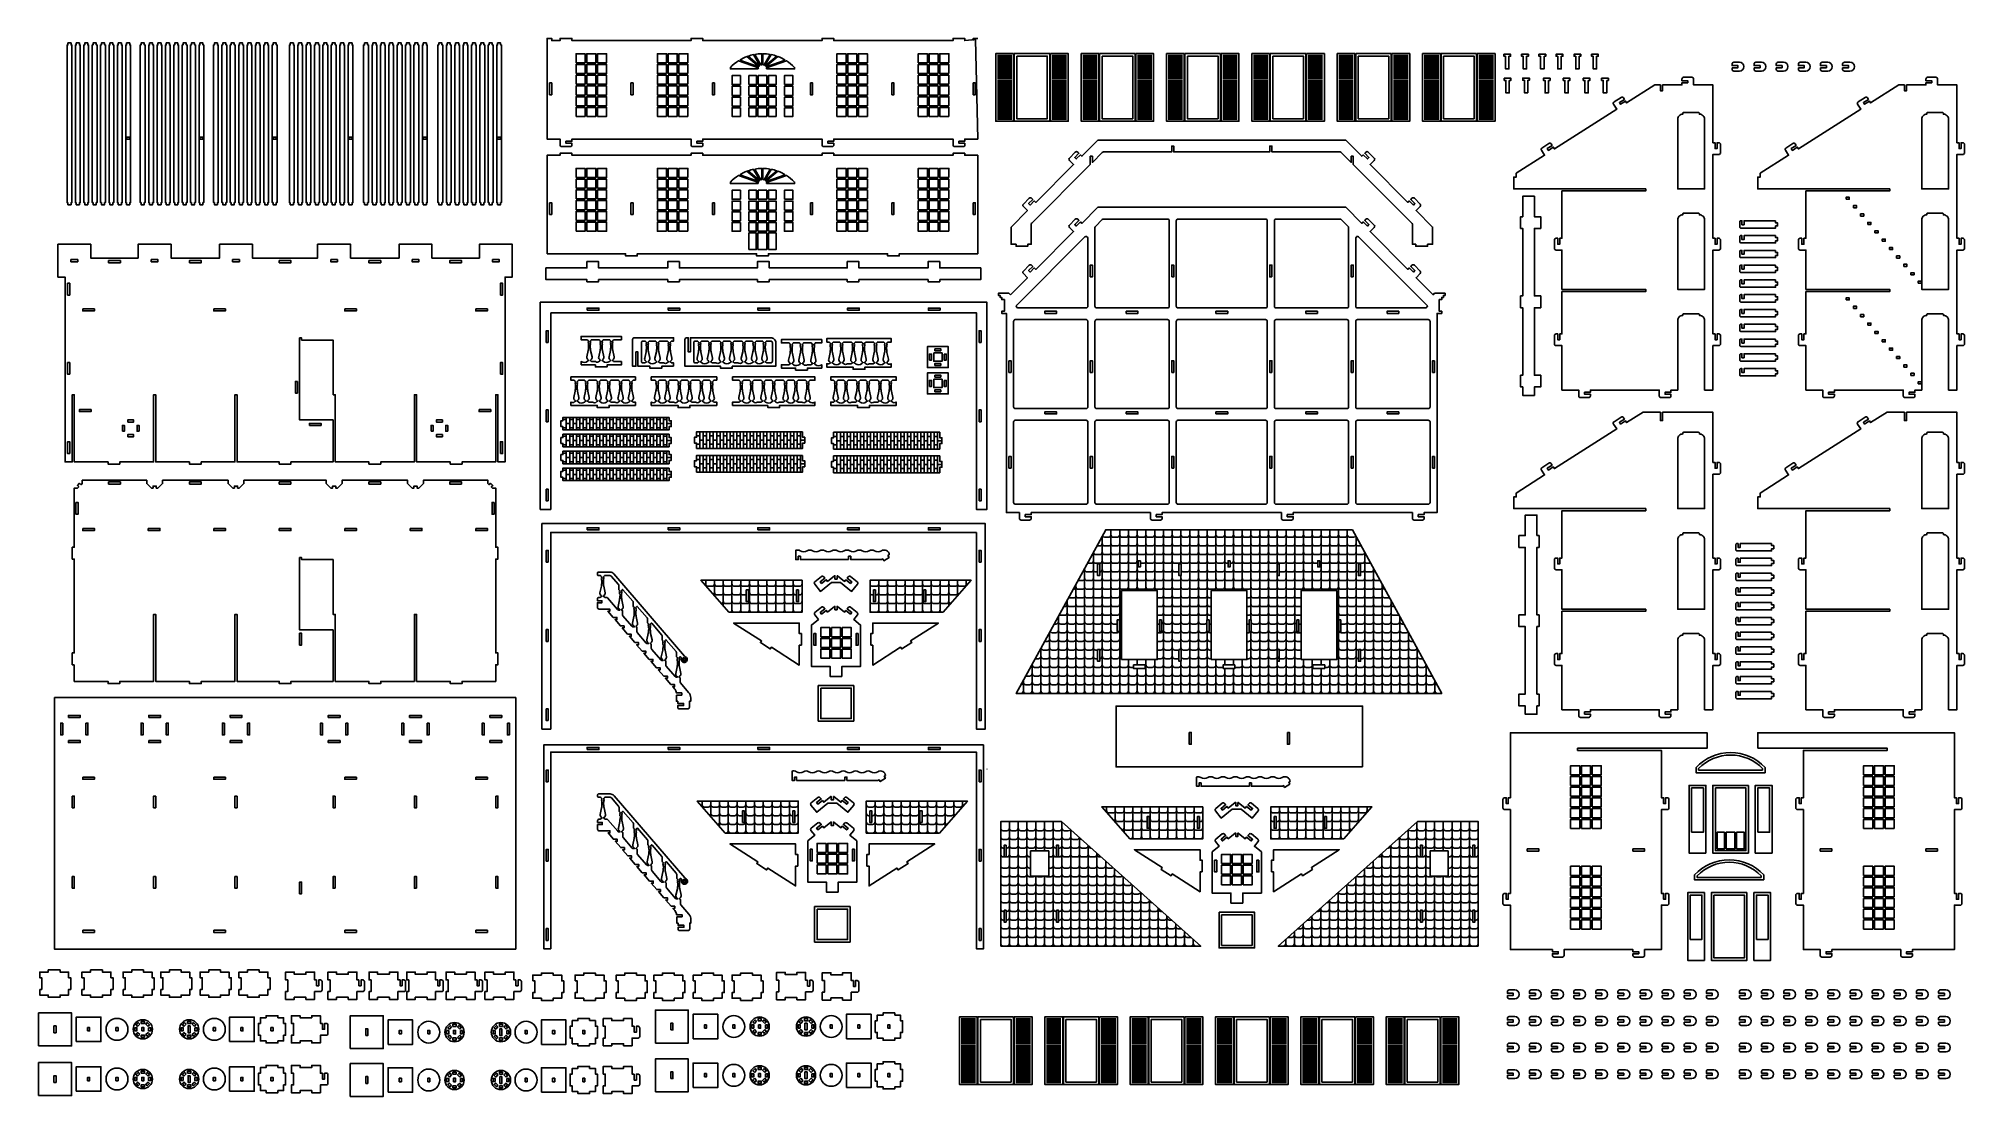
# Model space of a CAD drawing. Extents: x 9461 to 9920, y 969 to 1221.
import ezdxf

# ---------------------------------------------------------------- set-up
doc = ezdxf.new("R2010")
doc.units = 0
doc.header["$MEASUREMENT"] = 0
doc.layers.add('LAYER_1', color=18, linetype='CONTINUOUS')

msp = doc.modelspace()

# ---------------------------------------------------------------- linework, layer by layer
at = {"layer": 'LAYER_1'}
for points in [[(9468.11, 1182.01), (9468.11, 1181.51), (9468.86, 1181.51), (9468.86, 1182.01), (9469.06, 1182.01), (9469.06, 1219.61), (9468.86, 1219.61), (9468.86, 1220.11), (9468.11, 1220.11), (9468.11, 1219.61), (9467.91, 1219.61), (9467.91, 1182.01)], [(9470.11, 1182.01), (9470.11, 1181.51), (9470.86, 1181.51), (9470.86, 1182.01), (9471.06, 1182.01), (9471.06, 1219.61), (9470.86, 1219.61), (9470.86, 1220.11), (9470.11, 1220.11), (9470.11, 1219.61), (9469.91, 1219.61), (9469.91, 1182.01)], [(9472.11, 1182.01), (9472.11, 1181.51), (9472.86, 1181.51), (9472.86, 1182.01), (9473.06, 1182.01), (9473.06, 1219.61), (9472.86, 1219.61), (9472.86, 1220.11), (9472.11, 1220.11), (9472.11, 1219.61), (9471.91, 1219.61), (9471.91, 1182.01)], [(9474.11, 1182.01), (9474.11, 1181.51), (9474.86, 1181.51), (9474.86, 1182.01), (9475.06, 1182.01), (9475.06, 1219.61), (9474.86, 1219.61), (9474.86, 1220.11), (9474.11, 1220.11), (9474.11, 1219.61), (9473.91, 1219.61), (9473.91, 1182.01)], [(9476.11, 1182.01), (9476.11, 1181.51), (9476.86, 1181.51), (9476.86, 1182.01), (9477.06, 1182.01), (9477.06, 1219.61), (9476.86, 1219.61), (9476.86, 1220.11), (9476.11, 1220.11), (9476.11, 1219.61), (9475.91, 1219.61), (9475.91, 1182.01)], [(9478.11, 1182.01), (9478.11, 1181.51), (9478.86, 1181.51), (9478.86, 1182.01), (9479.06, 1182.01), (9479.06, 1219.61), (9478.86, 1219.61), (9478.86, 1220.11), (9478.11, 1220.11), (9478.11, 1219.61), (9477.91, 1219.61), (9477.91, 1182.01)], [(9480.11, 1182.01), (9480.11, 1181.51), (9480.86, 1181.51), (9480.86, 1182.01), (9481.06, 1182.01), (9481.06, 1219.61), (9480.86, 1219.61), (9480.86, 1220.11), (9480.11, 1220.11), (9480.11, 1219.61), (9479.91, 1219.61), (9479.91, 1182.01)], [(9482.11, 1182.01), (9482.11, 1181.51), (9482.86, 1181.51), (9482.86, 1182.01), (9483.06, 1182.01), (9483.06, 1219.61), (9482.86, 1219.61), (9482.86, 1220.11), (9482.11, 1220.11), (9482.11, 1219.61), (9481.91, 1219.61), (9481.91, 1182.01)], [(9485.57, 1182.01), (9485.57, 1181.51), (9486.32, 1181.51), (9486.32, 1182.01), (9486.52, 1182.01), (9486.52, 1219.61), (9486.32, 1219.61), (9486.32, 1220.11), (9485.57, 1220.11), (9485.57, 1219.61), (9485.37, 1219.61), (9485.37, 1182.01)], [(9487.57, 1182.01), (9487.57, 1181.51), (9488.32, 1181.51), (9488.32, 1182.01), (9488.52, 1182.01), (9488.52, 1219.61), (9488.32, 1219.61), (9488.32, 1220.11), (9487.57, 1220.11), (9487.57, 1219.61), (9487.37, 1219.61), (9487.37, 1182.01)], [(9489.57, 1182.01), (9489.57, 1181.51), (9490.32, 1181.51), (9490.32, 1182.01), (9490.52, 1182.01), (9490.52, 1219.61), (9490.32, 1219.61), (9490.32, 1220.11), (9489.57, 1220.11), (9489.57, 1219.61), (9489.37, 1219.61), (9489.37, 1182.01)], [(9491.57, 1182.01), (9491.57, 1181.51), (9492.32, 1181.51), (9492.32, 1182.01), (9492.52, 1182.01), (9492.52, 1219.61), (9492.32, 1219.61), (9492.32, 1220.11), (9491.57, 1220.11), (9491.57, 1219.61), (9491.37, 1219.61), (9491.37, 1182.01)], [(9493.57, 1182.01), (9493.57, 1181.51), (9494.32, 1181.51), (9494.32, 1182.01), (9494.52, 1182.01), (9494.52, 1219.61), (9494.32, 1219.61), (9494.32, 1220.11), (9493.57, 1220.11), (9493.57, 1219.61), (9493.37, 1219.61), (9493.37, 1182.01)], [(9495.57, 1182.01), (9495.57, 1181.51), (9496.32, 1181.51), (9496.32, 1182.01), (9496.52, 1182.01), (9496.52, 1219.61), (9496.32, 1219.61), (9496.32, 1220.11), (9495.57, 1220.11), (9495.57, 1219.61), (9495.37, 1219.61), (9495.37, 1182.01)], [(9497.57, 1182.01), (9497.57, 1181.51), (9498.32, 1181.51), (9498.32, 1182.01), (9498.52, 1182.01), (9498.52, 1219.61), (9498.32, 1219.61), (9498.32, 1220.11), (9497.57, 1220.11), (9497.57, 1219.61), (9497.37, 1219.61), (9497.37, 1182.01)], [(9499.57, 1182.01), (9499.57, 1181.51), (9500.32, 1181.51), (9500.32, 1182.01), (9500.52, 1182.01), (9500.52, 1219.61), (9500.32, 1219.61), (9500.32, 1220.11), (9499.57, 1220.11), (9499.57, 1219.61), (9499.37, 1219.61), (9499.37, 1182.01)], [(9503.03, 1182.01), (9503.03, 1181.51), (9503.77, 1181.51), (9503.77, 1182.01), (9503.97, 1182.01), (9503.97, 1219.61), (9503.77, 1219.61), (9503.77, 1220.11), (9503.03, 1220.11), (9503.03, 1219.61), (9502.83, 1219.61), (9502.83, 1182.01)], [(9505.03, 1182.01), (9505.03, 1181.51), (9505.77, 1181.51), (9505.77, 1182.01), (9505.97, 1182.01), (9505.97, 1219.61), (9505.77, 1219.61), (9505.77, 1220.11), (9505.03, 1220.11), (9505.03, 1219.61), (9504.83, 1219.61), (9504.83, 1182.01)], [(9507.03, 1182.01), (9507.03, 1181.51), (9507.77, 1181.51), (9507.77, 1182.01), (9507.97, 1182.01), (9507.97, 1219.61), (9507.77, 1219.61), (9507.77, 1220.11), (9507.03, 1220.11), (9507.03, 1219.61), (9506.83, 1219.61), (9506.83, 1182.01)], [(9509.03, 1182.01), (9509.03, 1181.51), (9509.77, 1181.51), (9509.77, 1182.01), (9509.97, 1182.01), (9509.97, 1219.61), (9509.77, 1219.61), (9509.77, 1220.11), (9509.03, 1220.11), (9509.03, 1219.61), (9508.83, 1219.61), (9508.83, 1182.01)], [(9511.03, 1182.01), (9511.03, 1181.51), (9511.77, 1181.51), (9511.77, 1182.01), (9511.97, 1182.01), (9511.97, 1219.61), (9511.77, 1219.61), (9511.77, 1220.11), (9511.03, 1220.11), (9511.03, 1219.61), (9510.83, 1219.61), (9510.83, 1182.01)], [(9513.03, 1182.01), (9513.03, 1181.51), (9513.77, 1181.51), (9513.77, 1182.01), (9513.97, 1182.01), (9513.97, 1219.61), (9513.77, 1219.61), (9513.77, 1220.11), (9513.03, 1220.11), (9513.03, 1219.61), (9512.83, 1219.61), (9512.83, 1182.01)], [(9515.03, 1182.01), (9515.03, 1181.51), (9515.77, 1181.51), (9515.77, 1182.01), (9515.97, 1182.01), (9515.97, 1219.61), (9515.77, 1219.61), (9515.77, 1220.11), (9515.03, 1220.11), (9515.03, 1219.61), (9514.83, 1219.61), (9514.83, 1182.01)], [(9517.03, 1182.01), (9517.03, 1181.51), (9517.77, 1181.51), (9517.77, 1182.01), (9517.97, 1182.01), (9517.97, 1219.61), (9517.77, 1219.61), (9517.77, 1220.11), (9517.03, 1220.11), (9517.03, 1219.61), (9516.83, 1219.61), (9516.83, 1182.01)], [(9521.12, 1182.01), (9521.12, 1181.51), (9521.87, 1181.51), (9521.87, 1182.01), (9522.07, 1182.01), (9522.07, 1219.61), (9521.87, 1219.61), (9521.87, 1220.11), (9521.12, 1220.11), (9521.12, 1219.61), (9520.92, 1219.61), (9520.92, 1182.01)], [(9523.12, 1182.01), (9523.12, 1181.51), (9523.87, 1181.51), (9523.87, 1182.01), (9524.07, 1182.01), (9524.07, 1219.61), (9523.87, 1219.61), (9523.87, 1220.11), (9523.12, 1220.11), (9523.12, 1219.61), (9522.92, 1219.61), (9522.92, 1182.01)], [(9525.12, 1182.01), (9525.12, 1181.51), (9525.87, 1181.51), (9525.87, 1182.01), (9526.07, 1182.01), (9526.07, 1219.61), (9525.87, 1219.61), (9525.87, 1220.11), (9525.12, 1220.11), (9525.12, 1219.61), (9524.92, 1219.61), (9524.92, 1182.01)], [(9527.12, 1182.01), (9527.12, 1181.51), (9527.87, 1181.51), (9527.87, 1182.01), (9528.07, 1182.01), (9528.07, 1219.61), (9527.87, 1219.61), (9527.87, 1220.11), (9527.12, 1220.11), (9527.12, 1219.61), (9526.92, 1219.61), (9526.92, 1182.01)], [(9529.12, 1182.01), (9529.12, 1181.51), (9529.87, 1181.51), (9529.87, 1182.01), (9530.07, 1182.01), (9530.07, 1219.61), (9529.87, 1219.61), (9529.87, 1220.11), (9529.12, 1220.11), (9529.12, 1219.61), (9528.92, 1219.61), (9528.92, 1182.01)], [(9531.12, 1182.01), (9531.12, 1181.51), (9531.87, 1181.51), (9531.87, 1182.01), (9532.07, 1182.01), (9532.07, 1219.61), (9531.87, 1219.61), (9531.87, 1220.11), (9531.12, 1220.11), (9531.12, 1219.61), (9530.92, 1219.61), (9530.92, 1182.01)], [(9533.12, 1182.01), (9533.12, 1181.51), (9533.87, 1181.51), (9533.87, 1182.01), (9534.07, 1182.01), (9534.07, 1219.61), (9533.87, 1219.61), (9533.87, 1220.11), (9533.12, 1220.11), (9533.12, 1219.61), (9532.92, 1219.61), (9532.92, 1182.01)], [(9535.12, 1182.01), (9535.12, 1181.51), (9535.87, 1181.51), (9535.87, 1182.01), (9536.07, 1182.01), (9536.07, 1219.61), (9535.87, 1219.61), (9535.87, 1220.11), (9535.12, 1220.11), (9535.12, 1219.61), (9534.92, 1219.61), (9534.92, 1182.01)], [(9538.83, 1182.01), (9538.83, 1181.51), (9539.58, 1181.51), (9539.58, 1182.01), (9539.78, 1182.01), (9539.78, 1219.61), (9539.58, 1219.61), (9539.58, 1220.11), (9538.83, 1220.11), (9538.83, 1219.61), (9538.63, 1219.61), (9538.63, 1182.01)], [(9540.83, 1182.01), (9540.83, 1181.51), (9541.58, 1181.51), (9541.58, 1182.01), (9541.78, 1182.01), (9541.78, 1219.61), (9541.58, 1219.61), (9541.58, 1220.11), (9540.83, 1220.11), (9540.83, 1219.61), (9540.63, 1219.61), (9540.63, 1182.01)], [(9542.83, 1182.01), (9542.83, 1181.51), (9543.58, 1181.51), (9543.58, 1182.01), (9543.78, 1182.01), (9543.78, 1219.61), (9543.58, 1219.61), (9543.58, 1220.11), (9542.83, 1220.11), (9542.83, 1219.61), (9542.63, 1219.61), (9542.63, 1182.01)], [(9544.83, 1182.01), (9544.83, 1181.51), (9545.58, 1181.51), (9545.58, 1182.01), (9545.78, 1182.01), (9545.78, 1219.61), (9545.58, 1219.61), (9545.58, 1220.11), (9544.83, 1220.11), (9544.83, 1219.61), (9544.63, 1219.61), (9544.63, 1182.01)], [(9546.83, 1182.01), (9546.83, 1181.51), (9547.58, 1181.51), (9547.58, 1182.01), (9547.78, 1182.01), (9547.78, 1219.61), (9547.58, 1219.61), (9547.58, 1220.11), (9546.83, 1220.11), (9546.83, 1219.61), (9546.63, 1219.61), (9546.63, 1182.01)], [(9548.83, 1182.01), (9548.83, 1181.51), (9549.58, 1181.51), (9549.58, 1182.01), (9549.78, 1182.01), (9549.78, 1219.61), (9549.58, 1219.61), (9549.58, 1220.11), (9548.83, 1220.11), (9548.83, 1219.61), (9548.63, 1219.61), (9548.63, 1182.01)], [(9550.83, 1182.01), (9550.83, 1181.51), (9551.58, 1181.51), (9551.58, 1182.01), (9551.78, 1182.01), (9551.78, 1219.61), (9551.58, 1219.61), (9551.58, 1220.11), (9550.83, 1220.11), (9550.83, 1219.61), (9550.63, 1219.61), (9550.63, 1182.01)], [(9552.83, 1182.01), (9552.83, 1181.51), (9553.58, 1181.51), (9553.58, 1182.01), (9553.78, 1182.01), (9553.78, 1219.61), (9553.58, 1219.61), (9553.58, 1220.11), (9552.83, 1220.11), (9552.83, 1219.61), (9552.63, 1219.61), (9552.63, 1182.01)], [(9556.55, 1182.01), (9556.55, 1181.51), (9557.29, 1181.51), (9557.29, 1182.01), (9557.49, 1182.01), (9557.49, 1219.61), (9557.29, 1219.61), (9557.29, 1220.11), (9556.55, 1220.11), (9556.55, 1219.61), (9556.35, 1219.61), (9556.35, 1182.01)], [(9558.55, 1182.01), (9558.55, 1181.51), (9559.29, 1181.51), (9559.29, 1182.01), (9559.49, 1182.01), (9559.49, 1219.61), (9559.29, 1219.61), (9559.29, 1220.11), (9558.55, 1220.11), (9558.55, 1219.61), (9558.35, 1219.61), (9558.35, 1182.01)], [(9560.55, 1182.01), (9560.55, 1181.51), (9561.29, 1181.51), (9561.29, 1182.01), (9561.49, 1182.01), (9561.49, 1219.61), (9561.29, 1219.61), (9561.29, 1220.11), (9560.55, 1220.11), (9560.55, 1219.61), (9560.35, 1219.61), (9560.35, 1182.01)], [(9562.55, 1182.01), (9562.55, 1181.51), (9563.29, 1181.51), (9563.29, 1182.01), (9563.49, 1182.01), (9563.49, 1219.61), (9563.29, 1219.61), (9563.29, 1220.11), (9562.55, 1220.11), (9562.55, 1219.61), (9562.35, 1219.61), (9562.35, 1182.01)], [(9564.55, 1182.01), (9564.55, 1181.51), (9565.29, 1181.51), (9565.29, 1182.01), (9565.49, 1182.01), (9565.49, 1219.61), (9565.29, 1219.61), (9565.29, 1220.11), (9564.55, 1220.11), (9564.55, 1219.61), (9564.35, 1219.61), (9564.35, 1182.01)], [(9566.55, 1182.01), (9566.55, 1181.51), (9567.29, 1181.51), (9567.29, 1182.01), (9567.49, 1182.01), (9567.49, 1219.61), (9567.29, 1219.61), (9567.29, 1220.11), (9566.55, 1220.11), (9566.55, 1219.61), (9566.35, 1219.61), (9566.35, 1182.01)], [(9568.55, 1182.01), (9568.55, 1181.51), (9569.29, 1181.51), (9569.29, 1182.01), (9569.49, 1182.01), (9569.49, 1219.61), (9569.29, 1219.61), (9569.29, 1220.11), (9568.55, 1220.11), (9568.55, 1219.61), (9568.35, 1219.61), (9568.35, 1182.01)], [(9570.55, 1182.01), (9570.55, 1181.51), (9571.29, 1181.51), (9571.29, 1182.01), (9571.49, 1182.01), (9571.49, 1219.61), (9571.29, 1219.61), (9571.29, 1220.11), (9570.55, 1220.11), (9570.55, 1219.61), (9570.35, 1219.61), (9570.35, 1182.01)], [(9589.28, 1215.36), (9591.44, 1215.36), (9591.44, 1217.52), (9589.28, 1217.52)], [(9591.84, 1215.36), (9594, 1215.36), (9594, 1217.52), (9591.84, 1217.52)], [(9594.4, 1215.36), (9596.56, 1215.36), (9596.56, 1217.52), (9594.4, 1217.52)], [(9610.84, 1215.36), (9608.68, 1215.36), (9608.68, 1217.52), (9610.84, 1217.52)], [(9613.4, 1215.36), (9611.24, 1215.36), (9611.24, 1217.52), (9613.4, 1217.52)], [(9615.96, 1215.36), (9613.8, 1215.36), (9613.8, 1217.52), (9615.96, 1217.52)], [(9651.48, 1215.36), (9653.64, 1215.36), (9653.64, 1217.52), (9651.48, 1217.52)], [(9654.04, 1215.36), (9656.2, 1215.36), (9656.2, 1217.52), (9654.04, 1217.52)], [(9656.6, 1215.36), (9658.76, 1215.36), (9658.76, 1217.52), (9656.6, 1217.52)], [(9673.04, 1215.36), (9670.88, 1215.36), (9670.88, 1217.52), (9673.04, 1217.52)], [(9675.6, 1215.36), (9673.44, 1215.36), (9673.44, 1217.52), (9675.6, 1217.52)], [(9678.16, 1215.36), (9676, 1215.36), (9676, 1217.52), (9678.16, 1217.52)], [(9693.6, 1217.58), (9689.36, 1217.58), (9689.36, 1201.42), (9693.6, 1201.42)], [(9702.24, 1217.58), (9702.24, 1201.42), (9693.76, 1201.42), (9693.76, 1217.58)], [(9694.36, 1216.98), (9701.64, 1216.98), (9701.64, 1202.02), (9694.36, 1202.02)], [(9702.4, 1217.58), (9706.64, 1217.58), (9706.64, 1201.42), (9702.4, 1201.42)], [(9713.95, 1217.58), (9709.71, 1217.58), (9709.71, 1201.42), (9713.95, 1201.42)], [(9722.59, 1217.58), (9722.59, 1201.42), (9714.11, 1201.42), (9714.11, 1217.58)], [(9714.71, 1216.98), (9721.99, 1216.98), (9721.99, 1202.02), (9714.71, 1202.02)], [(9722.75, 1217.58), (9726.99, 1217.58), (9726.99, 1201.42), (9722.75, 1201.42)], [(9734.3, 1217.58), (9730.06, 1217.58), (9730.06, 1201.42), (9734.3, 1201.42)], [(9742.94, 1217.58), (9742.94, 1201.42), (9734.46, 1201.42), (9734.46, 1217.58)], [(9735.06, 1216.98), (9742.34, 1216.98), (9742.34, 1202.02), (9735.06, 1202.02)], [(9743.1, 1217.58), (9747.34, 1217.58), (9747.34, 1201.42), (9743.1, 1201.42)], [(9754.65, 1217.58), (9750.41, 1217.58), (9750.41, 1201.42), (9754.65, 1201.42)], [(9763.29, 1217.58), (9763.29, 1201.42), (9754.81, 1201.42), (9754.81, 1217.58)], [(9755.41, 1216.98), (9762.69, 1216.98), (9762.69, 1202.02), (9755.41, 1202.02)], [(9763.45, 1217.58), (9767.69, 1217.58), (9767.69, 1201.42), (9763.45, 1201.42)], [(9775, 1217.58), (9770.76, 1217.58), (9770.76, 1201.42), (9775, 1201.42)], [(9783.64, 1217.58), (9783.64, 1201.42), (9775.16, 1201.42), (9775.16, 1217.58)], [(9775.76, 1216.98), (9783.04, 1216.98), (9783.04, 1202.02), (9775.76, 1202.02)], [(9783.8, 1217.58), (9788.04, 1217.58), (9788.04, 1201.42), (9783.8, 1201.42)], [(9795.35, 1217.58), (9791.11, 1217.58), (9791.11, 1201.42), (9795.35, 1201.42)], [(9803.99, 1217.58), (9803.99, 1201.42), (9795.51, 1201.42), (9795.51, 1217.58)], [(9796.11, 1216.98), (9803.39, 1216.98), (9803.39, 1202.02), (9796.11, 1202.02)], [(9804.15, 1217.58), (9808.39, 1217.58), (9808.39, 1201.42), (9804.15, 1201.42)], [(9811.7, 1216.91), (9811.7, 1213.91), (9810.9, 1213.91), (9810.9, 1216.91), (9810.5, 1216.91), (9810.5, 1217.41), (9812.1, 1217.41), (9812.1, 1216.91)], [(9815.93, 1216.91), (9815.93, 1213.91), (9815.13, 1213.91), (9815.13, 1216.91), (9814.73, 1216.91), (9814.73, 1217.41), (9816.33, 1217.41), (9816.33, 1216.91)], [(9820.07, 1216.91), (9820.07, 1213.91), (9819.27, 1213.91), (9819.27, 1216.91), (9818.87, 1216.91), (9818.87, 1217.41), (9820.47, 1217.41), (9820.47, 1216.91)], [(9824.16, 1216.91), (9824.16, 1213.91), (9823.36, 1213.91), (9823.36, 1216.91), (9822.96, 1216.91), (9822.96, 1217.41), (9824.56, 1217.41), (9824.56, 1216.91)], [(9828.43, 1216.91), (9828.43, 1213.91), (9827.63, 1213.91), (9827.63, 1216.91), (9827.23, 1216.91), (9827.23, 1217.41), (9828.83, 1217.41), (9828.83, 1216.91)], [(9832.61, 1216.91), (9832.61, 1213.91), (9831.81, 1213.91), (9831.81, 1216.91), (9831.41, 1216.91), (9831.41, 1217.41), (9833.01, 1217.41), (9833.01, 1216.91)], [(9589.28, 1212.8), (9591.44, 1212.8), (9591.44, 1214.96), (9589.28, 1214.96)], [(9589.28, 1210.24), (9591.44, 1210.24), (9591.44, 1212.4), (9589.28, 1212.4)], [(9591.84, 1212.8), (9594, 1212.8), (9594, 1214.96), (9591.84, 1214.96)], [(9591.84, 1210.24), (9594, 1210.24), (9594, 1212.4), (9591.84, 1212.4)], [(9594.4, 1212.8), (9596.56, 1212.8), (9596.56, 1214.96), (9594.4, 1214.96)], [(9594.4, 1210.24), (9596.56, 1210.24), (9596.56, 1212.4), (9594.4, 1212.4)], [(9610.84, 1212.8), (9608.68, 1212.8), (9608.68, 1214.96), (9610.84, 1214.96)], [(9610.84, 1210.24), (9608.68, 1210.24), (9608.68, 1212.4), (9610.84, 1212.4)], [(9613.4, 1212.8), (9611.24, 1212.8), (9611.24, 1214.96), (9613.4, 1214.96)], [(9613.4, 1210.24), (9611.24, 1210.24), (9611.24, 1212.4), (9613.4, 1212.4)], [(9615.96, 1212.8), (9613.8, 1212.8), (9613.8, 1214.96), (9615.96, 1214.96)], [(9615.96, 1210.24), (9613.8, 1210.24), (9613.8, 1212.4), (9615.96, 1212.4)], [(9651.48, 1212.8), (9653.64, 1212.8), (9653.64, 1214.96), (9651.48, 1214.96)], [(9651.48, 1210.24), (9653.64, 1210.24), (9653.64, 1212.4), (9651.48, 1212.4)], [(9654.04, 1212.8), (9656.2, 1212.8), (9656.2, 1214.96), (9654.04, 1214.96)], [(9654.04, 1210.24), (9656.2, 1210.24), (9656.2, 1212.4), (9654.04, 1212.4)], [(9656.6, 1212.8), (9658.76, 1212.8), (9658.76, 1214.96), (9656.6, 1214.96)], [(9656.6, 1210.24), (9658.76, 1210.24), (9658.76, 1212.4), (9656.6, 1212.4)], [(9673.04, 1212.8), (9670.88, 1212.8), (9670.88, 1214.96), (9673.04, 1214.96)], [(9673.04, 1210.24), (9670.88, 1210.24), (9670.88, 1212.4), (9673.04, 1212.4)], [(9675.6, 1212.8), (9673.44, 1212.8), (9673.44, 1214.96), (9675.6, 1214.96)], [(9675.6, 1210.24), (9673.44, 1210.24), (9673.44, 1212.4), (9675.6, 1212.4)], [(9678.16, 1212.8), (9676, 1212.8), (9676, 1214.96), (9678.16, 1214.96)], [(9678.16, 1210.24), (9676, 1210.24), (9676, 1212.4), (9678.16, 1212.4)], [(9582.97, 1210.56), (9583.47, 1210.56), (9583.47, 1207.76), (9582.97, 1207.76)], [(9589.28, 1207.68), (9591.44, 1207.68), (9591.44, 1209.84), (9589.28, 1209.84)], [(9591.84, 1207.68), (9594, 1207.68), (9594, 1209.84), (9591.84, 1209.84)], [(9594.4, 1207.68), (9596.56, 1207.68), (9596.56, 1209.84), (9594.4, 1209.84)], [(9602.37, 1210.56), (9602.87, 1210.56), (9602.87, 1207.76), (9602.37, 1207.76)], [(9610.84, 1207.68), (9608.68, 1207.68), (9608.68, 1209.84), (9610.84, 1209.84)], [(9613.4, 1207.68), (9611.24, 1207.68), (9611.24, 1209.84), (9613.4, 1209.84)], [(9615.96, 1207.68), (9613.8, 1207.68), (9613.8, 1209.84), (9615.96, 1209.84)], [(9621.77, 1210.56), (9622.27, 1210.56), (9622.27, 1207.76), (9621.77, 1207.76)], [(9628.48, 1210.16), (9626.48, 1210.16), (9626.48, 1212.32), (9628.48, 1212.32)], [(9628.48, 1207.6), (9626.48, 1207.6), (9626.48, 1209.76), (9628.48, 1209.76)], [(9630.48, 1210.16), (9632.3, 1210.16), (9632.3, 1212.32), (9630.48, 1212.32)], [(9630.48, 1207.6), (9632.3, 1207.6), (9632.3, 1209.76), (9630.48, 1209.76)], [(9632.7, 1210.16), (9634.73, 1210.16), (9634.73, 1212.32), (9632.7, 1212.32)], [(9632.7, 1207.6), (9634.73, 1207.6), (9634.73, 1209.76), (9632.7, 1209.76)], [(9635.13, 1210.16), (9636.96, 1210.16), (9636.96, 1212.32), (9635.13, 1212.32)], [(9635.13, 1207.6), (9636.96, 1207.6), (9636.96, 1209.76), (9635.13, 1209.76)], [(9638.96, 1210.16), (9640.96, 1210.16), (9640.96, 1212.32), (9638.96, 1212.32)], [(9638.96, 1207.6), (9640.96, 1207.6), (9640.96, 1209.76), (9638.96, 1209.76)], [(9645.17, 1210.56), (9645.67, 1210.56), (9645.67, 1207.76), (9645.17, 1207.76)], [(9651.48, 1207.68), (9653.64, 1207.68), (9653.64, 1209.84), (9651.48, 1209.84)], [(9654.04, 1207.68), (9656.2, 1207.68), (9656.2, 1209.84), (9654.04, 1209.84)], [(9656.6, 1207.68), (9658.76, 1207.68), (9658.76, 1209.84), (9656.6, 1209.84)], [(9664.57, 1210.56), (9665.07, 1210.56), (9665.07, 1207.76), (9664.57, 1207.76)], [(9673.04, 1207.68), (9670.88, 1207.68), (9670.88, 1209.84), (9673.04, 1209.84)], [(9675.6, 1207.68), (9673.44, 1207.68), (9673.44, 1209.84), (9675.6, 1209.84)], [(9678.16, 1207.68), (9676, 1207.68), (9676, 1209.84), (9678.16, 1209.84)], [(9683.97, 1210.56), (9684.47, 1210.56), (9684.47, 1207.76), (9683.97, 1207.76)], [(9811.77, 1211.18), (9811.77, 1208.18), (9810.97, 1208.18), (9810.97, 1211.18), (9810.57, 1211.18), (9810.57, 1211.68), (9812.17, 1211.68), (9812.17, 1211.18)], [(9816.19, 1211.21), (9816.19, 1208.21), (9815.39, 1208.21), (9815.39, 1211.21), (9814.99, 1211.21), (9814.99, 1211.71), (9816.59, 1211.71), (9816.59, 1211.21)], [(9821.12, 1211.18), (9821.12, 1208.18), (9820.32, 1208.18), (9820.32, 1211.18), (9819.92, 1211.18), (9819.92, 1211.68), (9821.52, 1211.68), (9821.52, 1211.18)], [(9825.84, 1211.18), (9825.84, 1208.18), (9825.04, 1208.18), (9825.04, 1211.18), (9824.64, 1211.18), (9824.64, 1211.68), (9826.24, 1211.68), (9826.24, 1211.18)], [(9830.62, 1211.18), (9830.62, 1208.18), (9829.82, 1208.18), (9829.82, 1211.18), (9829.42, 1211.18), (9829.42, 1211.68), (9831.02, 1211.68), (9831.02, 1211.18)], [(9835.01, 1211.18), (9835.01, 1208.18), (9834.21, 1208.18), (9834.21, 1211.18), (9833.81, 1211.18), (9833.81, 1211.68), (9835.41, 1211.68), (9835.41, 1211.18)], [(9589.28, 1205.12), (9591.44, 1205.12), (9591.44, 1207.28), (9589.28, 1207.28)], [(9589.28, 1202.56), (9591.44, 1202.56), (9591.44, 1204.72), (9589.28, 1204.72)], [(9591.84, 1205.12), (9594, 1205.12), (9594, 1207.28), (9591.84, 1207.28)], [(9591.84, 1202.56), (9594, 1202.56), (9594, 1204.72), (9591.84, 1204.72)], [(9594.4, 1205.12), (9596.56, 1205.12), (9596.56, 1207.28), (9594.4, 1207.28)], [(9594.4, 1202.56), (9596.56, 1202.56), (9596.56, 1204.72), (9594.4, 1204.72)], [(9610.84, 1205.12), (9608.68, 1205.12), (9608.68, 1207.28), (9610.84, 1207.28)], [(9610.84, 1202.56), (9608.68, 1202.56), (9608.68, 1204.72), (9610.84, 1204.72)], [(9613.4, 1205.12), (9611.24, 1205.12), (9611.24, 1207.28), (9613.4, 1207.28)], [(9613.4, 1202.56), (9611.24, 1202.56), (9611.24, 1204.72), (9613.4, 1204.72)], [(9615.96, 1205.12), (9613.8, 1205.12), (9613.8, 1207.28), (9615.96, 1207.28)], [(9615.96, 1202.56), (9613.8, 1202.56), (9613.8, 1204.72), (9615.96, 1204.72)], [(9628.48, 1207.2), (9628.48, 1205.04), (9626.48, 1205.04), (9626.48, 1207.2)], [(9628.48, 1204.64), (9628.48, 1202.56), (9626.48, 1202.56), (9626.48, 1204.64)], [(9630.48, 1205.04), (9632.3, 1205.04), (9632.3, 1207.2), (9630.48, 1207.2)], [(9630.48, 1202.56), (9632.24, 1202.56), (9632.24, 1204.64), (9630.48, 1204.64)], [(9632.64, 1202.56), (9634.73, 1202.56), (9634.73, 1204.64), (9632.64, 1204.64)], [(9632.7, 1205.04), (9634.73, 1205.04), (9634.73, 1207.2), (9632.7, 1207.2)], [(9635.13, 1205.04), (9636.96, 1205.04), (9636.96, 1207.2), (9635.13, 1207.2)], [(9635.13, 1202.56), (9636.96, 1202.56), (9636.96, 1204.64), (9635.13, 1204.64)], [(9638.96, 1207.2), (9638.96, 1205.04), (9640.96, 1205.04), (9640.96, 1207.2)], [(9638.96, 1204.64), (9638.96, 1202.56), (9640.96, 1202.56), (9640.96, 1204.64)], [(9651.48, 1205.12), (9653.64, 1205.12), (9653.64, 1207.28), (9651.48, 1207.28)], [(9651.48, 1202.56), (9653.64, 1202.56), (9653.64, 1204.72), (9651.48, 1204.72)], [(9654.04, 1205.12), (9656.2, 1205.12), (9656.2, 1207.28), (9654.04, 1207.28)], [(9654.04, 1202.56), (9656.2, 1202.56), (9656.2, 1204.72), (9654.04, 1204.72)], [(9656.6, 1205.12), (9658.76, 1205.12), (9658.76, 1207.28), (9656.6, 1207.28)], [(9656.6, 1202.56), (9658.76, 1202.56), (9658.76, 1204.72), (9656.6, 1204.72)], [(9673.04, 1205.12), (9670.88, 1205.12), (9670.88, 1207.28), (9673.04, 1207.28)], [(9673.04, 1202.56), (9670.88, 1202.56), (9670.88, 1204.72), (9673.04, 1204.72)], [(9675.6, 1205.12), (9673.44, 1205.12), (9673.44, 1207.28), (9675.6, 1207.28)], [(9675.6, 1202.56), (9673.44, 1202.56), (9673.44, 1204.72), (9675.6, 1204.72)], [(9678.16, 1205.12), (9676, 1205.12), (9676, 1207.28), (9678.16, 1207.28)], [(9678.16, 1202.56), (9676, 1202.56), (9676, 1204.72), (9678.16, 1204.72)], [(9482.86, 1197.61), (9482.11, 1197.61), (9482.11, 1197.11), (9482.86, 1197.11)], [(9500.32, 1197.61), (9499.57, 1197.61), (9499.57, 1197.11), (9500.32, 1197.11)], [(9517.77, 1197.61), (9517.03, 1197.61), (9517.03, 1197.11), (9517.77, 1197.11)], [(9535.87, 1197.61), (9535.12, 1197.61), (9535.12, 1197.11), (9535.87, 1197.11)], [(9553.58, 1197.61), (9552.83, 1197.61), (9552.83, 1197.11), (9553.58, 1197.11)], [(9571.29, 1197.61), (9570.55, 1197.61), (9570.55, 1197.11), (9571.29, 1197.11)], [(9582.37, 1169.8), (9601.08, 1169.8), (9601.08, 1169.3), (9603.88, 1169.3), (9603.88, 1169.8), (9632.32, 1169.8), (9632.32, 1169.3), (9635.12, 1169.3), (9635.12, 1169.8), (9663.55, 1169.8), (9663.55, 1169.3), (9666.35, 1169.3), (9666.35, 1169.8), (9685.07, 1169.8), (9685.07, 1193.3), (9681.97, 1193.3), (9681.97, 1193.8), (9679.17, 1193.8), (9679.17, 1193.3), (9650.73, 1193.3), (9650.73, 1193.8), (9647.93, 1193.8), (9647.93, 1193.3), (9619.5, 1193.3), (9619.5, 1193.8), (9616.7, 1193.8), (9616.7, 1193.3), (9588.27, 1193.3), (9588.27, 1193.8), (9585.47, 1193.8), (9585.47, 1193.3), (9582.37, 1193.3)], [(9589.28, 1188), (9591.44, 1188), (9591.44, 1190.16), (9589.28, 1190.16)], [(9591.84, 1188), (9594, 1188), (9594, 1190.16), (9591.84, 1190.16)], [(9594.4, 1188), (9596.56, 1188), (9596.56, 1190.16), (9594.4, 1190.16)], [(9610.84, 1188), (9608.68, 1188), (9608.68, 1190.16), (9610.84, 1190.16)], [(9613.4, 1188), (9611.24, 1188), (9611.24, 1190.16), (9613.4, 1190.16)], [(9615.96, 1188), (9613.8, 1188), (9613.8, 1190.16), (9615.96, 1190.16)], [(9651.48, 1188), (9653.64, 1188), (9653.64, 1190.16), (9651.48, 1190.16)], [(9654.04, 1188), (9656.2, 1188), (9656.2, 1190.16), (9654.04, 1190.16)], [(9656.6, 1188), (9658.76, 1188), (9658.76, 1190.16), (9656.6, 1190.16)], [(9673.04, 1188), (9670.88, 1188), (9670.88, 1190.16), (9673.04, 1190.16)], [(9675.6, 1188), (9673.44, 1188), (9673.44, 1190.16), (9675.6, 1190.16)], [(9678.16, 1188), (9676, 1188), (9676, 1190.16), (9678.16, 1190.16)], [(9589.28, 1185.44), (9591.44, 1185.44), (9591.44, 1187.6), (9589.28, 1187.6)], [(9589.28, 1182.88), (9591.44, 1182.88), (9591.44, 1185.04), (9589.28, 1185.04)], [(9591.84, 1185.44), (9594, 1185.44), (9594, 1187.6), (9591.84, 1187.6)], [(9591.84, 1182.88), (9594, 1182.88), (9594, 1185.04), (9591.84, 1185.04)], [(9594.4, 1185.44), (9596.56, 1185.44), (9596.56, 1187.6), (9594.4, 1187.6)], [(9594.4, 1182.88), (9596.56, 1182.88), (9596.56, 1185.04), (9594.4, 1185.04)], [(9610.84, 1185.44), (9608.68, 1185.44), (9608.68, 1187.6), (9610.84, 1187.6)], [(9610.84, 1182.88), (9608.68, 1182.88), (9608.68, 1185.04), (9610.84, 1185.04)], [(9613.4, 1185.44), (9611.24, 1185.44), (9611.24, 1187.6), (9613.4, 1187.6)], [(9613.4, 1182.88), (9611.24, 1182.88), (9611.24, 1185.04), (9613.4, 1185.04)], [(9615.96, 1185.44), (9613.8, 1185.44), (9613.8, 1187.6), (9615.96, 1187.6)], [(9615.96, 1182.88), (9613.8, 1182.88), (9613.8, 1185.04), (9615.96, 1185.04)], [(9628.48, 1182.8), (9626.48, 1182.8), (9626.48, 1184.96), (9628.48, 1184.96)], [(9630.48, 1182.8), (9632.3, 1182.8), (9632.3, 1184.96), (9630.48, 1184.96)], [(9632.7, 1182.8), (9634.73, 1182.8), (9634.73, 1184.96), (9632.7, 1184.96)], [(9635.13, 1182.8), (9636.96, 1182.8), (9636.96, 1184.96), (9635.13, 1184.96)], [(9638.96, 1182.8), (9640.96, 1182.8), (9640.96, 1184.96), (9638.96, 1184.96)], [(9651.48, 1185.44), (9653.64, 1185.44), (9653.64, 1187.6), (9651.48, 1187.6)], [(9651.48, 1182.88), (9653.64, 1182.88), (9653.64, 1185.04), (9651.48, 1185.04)], [(9654.04, 1185.44), (9656.2, 1185.44), (9656.2, 1187.6), (9654.04, 1187.6)], [(9654.04, 1182.88), (9656.2, 1182.88), (9656.2, 1185.04), (9654.04, 1185.04)], [(9656.6, 1185.44), (9658.76, 1185.44), (9658.76, 1187.6), (9656.6, 1187.6)], [(9656.6, 1182.88), (9658.76, 1182.88), (9658.76, 1185.04), (9656.6, 1185.04)], [(9673.04, 1185.44), (9670.88, 1185.44), (9670.88, 1187.6), (9673.04, 1187.6)], [(9673.04, 1182.88), (9670.88, 1182.88), (9670.88, 1185.04), (9673.04, 1185.04)], [(9675.6, 1185.44), (9673.44, 1185.44), (9673.44, 1187.6), (9675.6, 1187.6)], [(9675.6, 1182.88), (9673.44, 1182.88), (9673.44, 1185.04), (9675.6, 1185.04)], [(9678.16, 1185.44), (9676, 1185.44), (9676, 1187.6), (9678.16, 1187.6)], [(9678.16, 1182.88), (9676, 1182.88), (9676, 1185.04), (9678.16, 1185.04)], [(9582.97, 1182), (9583.47, 1182), (9583.47, 1179.2), (9582.97, 1179.2)], [(9589.28, 1180.32), (9591.44, 1180.32), (9591.44, 1182.48), (9589.28, 1182.48)], [(9591.84, 1180.32), (9594, 1180.32), (9594, 1182.48), (9591.84, 1182.48)], [(9594.4, 1180.32), (9596.56, 1180.32), (9596.56, 1182.48), (9594.4, 1182.48)], [(9602.37, 1182), (9602.87, 1182), (9602.87, 1179.2), (9602.37, 1179.2)], [(9610.84, 1180.32), (9608.68, 1180.32), (9608.68, 1182.48), (9610.84, 1182.48)], [(9613.4, 1180.32), (9611.24, 1180.32), (9611.24, 1182.48), (9613.4, 1182.48)], [(9615.96, 1180.32), (9613.8, 1180.32), (9613.8, 1182.48), (9615.96, 1182.48)], [(9621.77, 1182), (9622.27, 1182), (9622.27, 1179.2), (9621.77, 1179.2)], [(9628.48, 1180.24), (9626.48, 1180.24), (9626.48, 1182.4), (9628.48, 1182.4)], [(9630.48, 1180.24), (9632.3, 1180.24), (9632.3, 1182.4), (9630.48, 1182.4)], [(9632.7, 1180.24), (9634.73, 1180.24), (9634.73, 1182.4), (9632.7, 1182.4)], [(9635.13, 1180.24), (9636.96, 1180.24), (9636.96, 1182.4), (9635.13, 1182.4)], [(9638.96, 1180.24), (9640.96, 1180.24), (9640.96, 1182.4), (9638.96, 1182.4)], [(9645.17, 1182), (9645.67, 1182), (9645.67, 1179.2), (9645.17, 1179.2)], [(9651.48, 1180.32), (9653.64, 1180.32), (9653.64, 1182.48), (9651.48, 1182.48)], [(9654.04, 1180.32), (9656.2, 1180.32), (9656.2, 1182.48), (9654.04, 1182.48)], [(9656.6, 1180.32), (9658.76, 1180.32), (9658.76, 1182.48), (9656.6, 1182.48)], [(9664.57, 1182), (9665.07, 1182), (9665.07, 1179.2), (9664.57, 1179.2)], [(9673.04, 1180.32), (9670.88, 1180.32), (9670.88, 1182.48), (9673.04, 1182.48)], [(9675.6, 1180.32), (9673.44, 1180.32), (9673.44, 1182.48), (9675.6, 1182.48)], [(9678.16, 1180.32), (9676, 1180.32), (9676, 1182.48), (9678.16, 1182.48)], [(9683.97, 1182), (9684.47, 1182), (9684.47, 1179.2), (9683.97, 1179.2)], [(9814.98, 1178.65), (9814.48, 1178.65), (9814.48, 1175.85), (9814.98, 1175.85), (9814.98, 1159.75), (9814.48, 1159.75), (9814.48, 1156.95), (9814.98, 1156.95), (9814.98, 1140.85), (9814.48, 1140.85), (9814.48, 1138.05), (9814.98, 1138.05), (9814.98, 1136.05), (9817.78, 1136.05), (9817.78, 1138.05), (9819.28, 1138.05), (9819.28, 1140.85), (9817.78, 1140.85), (9817.78, 1156.95), (9819.28, 1156.95), (9819.28, 1159.75), (9817.78, 1159.75), (9817.78, 1175.85), (9819.28, 1175.85), (9819.28, 1178.65), (9817.78, 1178.65), (9817.78, 1183.55), (9814.98, 1183.55)], [(9892.11, 1182.8), (9892.86, 1182.8), (9892.86, 1183.3), (9892.11, 1183.3)], [(9893.83, 1180.8), (9894.58, 1180.8), (9894.58, 1181.3), (9893.83, 1181.3)], [(9589.28, 1177.76), (9591.44, 1177.76), (9591.44, 1179.92), (9589.28, 1179.92)], [(9589.28, 1175.2), (9591.44, 1175.2), (9591.44, 1177.36), (9589.28, 1177.36)], [(9591.84, 1177.76), (9594, 1177.76), (9594, 1179.92), (9591.84, 1179.92)], [(9591.84, 1175.2), (9594, 1175.2), (9594, 1177.36), (9591.84, 1177.36)], [(9594.4, 1177.76), (9596.56, 1177.76), (9596.56, 1179.92), (9594.4, 1179.92)], [(9594.4, 1175.2), (9596.56, 1175.2), (9596.56, 1177.36), (9594.4, 1177.36)], [(9610.84, 1177.76), (9608.68, 1177.76), (9608.68, 1179.92), (9610.84, 1179.92)], [(9610.84, 1175.2), (9608.68, 1175.2), (9608.68, 1177.36), (9610.84, 1177.36)], [(9613.4, 1177.76), (9611.24, 1177.76), (9611.24, 1179.92), (9613.4, 1179.92)], [(9613.4, 1175.2), (9611.24, 1175.2), (9611.24, 1177.36), (9613.4, 1177.36)], [(9615.96, 1177.76), (9613.8, 1177.76), (9613.8, 1179.92), (9615.96, 1179.92)], [(9615.96, 1175.2), (9613.8, 1175.2), (9613.8, 1177.36), (9615.96, 1177.36)], [(9628.48, 1179.84), (9628.48, 1177.68), (9626.48, 1177.68), (9626.48, 1179.84)], [(9628.48, 1177.28), (9628.48, 1175.2), (9626.48, 1175.2), (9626.48, 1177.28)], [(9630.48, 1177.68), (9632.3, 1177.68), (9632.3, 1179.84), (9630.48, 1179.84)], [(9630.48, 1175.2), (9632.24, 1175.2), (9632.24, 1177.28), (9630.48, 1177.28)], [(9632.64, 1175.2), (9634.73, 1175.2), (9634.73, 1177.28), (9632.64, 1177.28)], [(9632.7, 1177.68), (9634.73, 1177.68), (9634.73, 1179.84), (9632.7, 1179.84)], [(9635.13, 1177.68), (9636.96, 1177.68), (9636.96, 1179.84), (9635.13, 1179.84)], [(9635.13, 1175.2), (9636.96, 1175.2), (9636.96, 1177.28), (9635.13, 1177.28)], [(9638.96, 1179.84), (9638.96, 1177.68), (9640.96, 1177.68), (9640.96, 1179.84)], [(9638.96, 1177.28), (9638.96, 1175.2), (9640.96, 1175.2), (9640.96, 1177.28)], [(9651.48, 1177.76), (9653.64, 1177.76), (9653.64, 1179.92), (9651.48, 1179.92)], [(9651.48, 1175.2), (9653.64, 1175.2), (9653.64, 1177.36), (9651.48, 1177.36)], [(9654.04, 1177.76), (9656.2, 1177.76), (9656.2, 1179.92), (9654.04, 1179.92)], [(9654.04, 1175.2), (9656.2, 1175.2), (9656.2, 1177.36), (9654.04, 1177.36)], [(9656.6, 1177.76), (9658.76, 1177.76), (9658.76, 1179.92), (9656.6, 1179.92)], [(9656.6, 1175.2), (9658.76, 1175.2), (9658.76, 1177.36), (9656.6, 1177.36)], [(9673.04, 1177.76), (9670.88, 1177.76), (9670.88, 1179.92), (9673.04, 1179.92)], [(9673.04, 1175.2), (9670.88, 1175.2), (9670.88, 1177.36), (9673.04, 1177.36)], [(9675.6, 1177.76), (9673.44, 1177.76), (9673.44, 1179.92), (9675.6, 1179.92)], [(9675.6, 1175.2), (9673.44, 1175.2), (9673.44, 1177.36), (9675.6, 1177.36)], [(9678.16, 1177.76), (9676, 1177.76), (9676, 1179.92), (9678.16, 1179.92)], [(9678.16, 1175.2), (9676, 1175.2), (9676, 1177.36), (9678.16, 1177.36)], [(9895.55, 1178.8), (9896.29, 1178.8), (9896.29, 1179.3), (9895.55, 1179.3)], [(9897.26, 1176.8), (9898.01, 1176.8), (9898.01, 1177.3), (9897.26, 1177.3)], [(9531.34, 1136.17), (9531.34, 1149.24), (9523.84, 1149.24), (9523.84, 1149.74), (9523.34, 1149.74), (9523.34, 1130.17), (9531.34, 1130.17), (9531.34, 1120.17), (9521.29, 1120.17), (9521.29, 1119.67), (9518.49, 1119.67), (9518.49, 1120.17), (9508.44, 1120.17), (9508.44, 1136.17), (9507.94, 1136.17), (9507.94, 1120.17), (9499.89, 1120.17), (9499.89, 1119.67), (9497.09, 1119.67), (9497.09, 1120.17), (9489.04, 1120.17), (9489.04, 1136.17), (9488.54, 1136.17), (9488.54, 1120.17), (9480.49, 1120.17), (9480.49, 1119.67), (9477.69, 1119.67), (9477.69, 1120.17), (9469.64, 1120.17), (9469.64, 1136.17), (9469.14, 1136.17), (9469.14, 1120.17), (9467.44, 1120.17), (9467.44, 1164.24), (9465.71, 1164.24), (9465.71, 1172.1), (9473.57, 1172.1), (9473.57, 1168.77), (9484.86, 1168.77), (9484.86, 1172.1), (9492.72, 1172.1), (9492.72, 1168.77), (9504.26, 1168.77), (9504.26, 1172.1), (9512.12, 1172.1), (9512.12, 1168.77), (9527.66, 1168.77), (9527.66, 1172.1), (9535.52, 1172.1), (9535.52, 1168.77), (9547.06, 1168.77), (9547.06, 1172.1), (9554.92, 1172.1), (9554.92, 1168.77), (9566.21, 1168.77), (9566.21, 1172.1), (9574.07, 1172.1), (9574.07, 1164.24), (9572.34, 1164.24), (9572.34, 1120.17), (9570.64, 1120.17), (9570.64, 1136.17), (9570.14, 1136.17), (9570.14, 1120.17), (9562.09, 1120.17), (9562.09, 1119.67), (9559.29, 1119.67), (9559.29, 1120.17), (9551.24, 1120.17), (9551.24, 1136.17), (9550.74, 1136.17), (9550.74, 1120.17), (9542.69, 1120.17), (9542.69, 1119.67), (9539.89, 1119.67), (9539.89, 1120.17), (9531.84, 1120.17), (9531.84, 1136.17)], [(9630.48, 1170.8), (9632.24, 1170.8), (9632.24, 1174.8), (9630.48, 1174.8)], [(9632.64, 1170.8), (9634.73, 1170.8), (9634.73, 1174.8), (9632.64, 1174.8)], [(9635.13, 1170.8), (9636.96, 1170.8), (9636.96, 1174.8), (9635.13, 1174.8)], [(9898.98, 1174.8), (9899.73, 1174.8), (9899.73, 1175.3), (9898.98, 1175.3)], [(9900.7, 1172.8), (9901.45, 1172.8), (9901.45, 1173.3), (9900.7, 1173.3)], [(9902.42, 1170.8), (9903.17, 1170.8), (9903.17, 1171.3), (9902.42, 1171.3)], [(9468.84, 1168.42), (9470.44, 1168.42), (9470.44, 1167.92), (9468.84, 1167.92)], [(9477.82, 1167.67), (9480.62, 1167.67), (9480.62, 1168.17), (9477.82, 1168.17)], [(9487.99, 1168.42), (9489.59, 1168.42), (9489.59, 1167.92), (9487.99, 1167.92)], [(9497.09, 1167.67), (9499.89, 1167.67), (9499.89, 1168.17), (9497.09, 1168.17)], [(9507.39, 1168.42), (9508.99, 1168.42), (9508.99, 1167.92), (9507.39, 1167.92)], [(9518.49, 1167.67), (9521.29, 1167.67), (9521.29, 1168.17), (9518.49, 1168.17)], [(9530.79, 1168.42), (9532.39, 1168.42), (9532.39, 1167.92), (9530.79, 1167.92)], [(9539.89, 1167.67), (9542.69, 1167.67), (9542.69, 1168.17), (9539.89, 1168.17)], [(9550.19, 1168.42), (9551.79, 1168.42), (9551.79, 1167.92), (9550.19, 1167.92)], [(9561.97, 1167.67), (9559.17, 1167.67), (9559.17, 1168.17), (9561.97, 1168.17)], [(9569.34, 1168.42), (9570.94, 1168.42), (9570.94, 1167.92), (9569.34, 1167.92)], [(9676, 1163.65), (9676, 1163.15), (9673.2, 1163.15), (9673.2, 1163.65), (9656.73, 1163.65), (9656.73, 1163.15), (9653.93, 1163.15), (9653.93, 1163.65), (9635.33, 1163.65), (9635.33, 1163.15), (9632.53, 1163.15), (9632.53, 1163.65), (9613.93, 1163.65), (9613.93, 1163.15), (9611.13, 1163.15), (9611.13, 1163.65), (9594.65, 1163.65), (9594.65, 1163.15), (9591.85, 1163.15), (9591.85, 1163.65), (9582.08, 1163.65), (9582.08, 1166.45), (9591.85, 1166.45), (9591.85, 1167.95), (9594.65, 1167.95), (9594.65, 1166.45), (9611.13, 1166.45), (9611.13, 1167.95), (9613.93, 1167.95), (9613.93, 1166.45), (9632.53, 1166.45), (9632.53, 1167.95), (9635.33, 1167.95), (9635.33, 1166.45), (9653.93, 1166.45), (9653.93, 1167.95), (9656.73, 1167.95), (9656.73, 1166.45), (9673.2, 1166.45), (9673.2, 1167.95), (9676, 1167.95), (9676, 1166.45), (9685.78, 1166.45), (9685.78, 1163.65)], [(9711.89, 1164.3), (9711.89, 1167.1), (9712.39, 1167.1), (9712.39, 1164.3)], [(9731.29, 1164.3), (9731.29, 1167.1), (9731.79, 1167.1), (9731.79, 1164.3)], [(9755.19, 1164.3), (9755.19, 1167.1), (9754.69, 1167.1), (9754.69, 1164.3)], [(9774.59, 1164.3), (9774.59, 1167.1), (9774.09, 1167.1), (9774.09, 1164.3)], [(9904.14, 1168.8), (9904.88, 1168.8), (9904.88, 1169.3), (9904.14, 1169.3)], [(9905.86, 1166.8), (9906.6, 1166.8), (9906.6, 1167.3), (9905.86, 1167.3)], [(9468.54, 1159.97), (9468.54, 1162.77), (9468.04, 1162.77), (9468.04, 1159.97)], [(9571.24, 1159.97), (9571.24, 1162.77), (9571.74, 1162.77), (9571.74, 1159.97)], [(9907.57, 1164.8), (9908.32, 1164.8), (9908.32, 1165.3), (9907.57, 1165.3)], [(9909.29, 1162.8), (9910.04, 1162.8), (9910.04, 1163.3), (9909.29, 1163.3)], [(9583.25, 1155.76), (9583.25, 1108.86), (9580.75, 1108.86), (9580.75, 1158.26), (9687.25, 1158.26), (9687.25, 1108.86), (9684.75, 1108.86), (9684.75, 1155.76)], [(9892.11, 1158.8), (9892.86, 1158.8), (9892.86, 1159.3), (9892.11, 1159.3)], [(9893.83, 1156.8), (9894.58, 1156.8), (9894.58, 1157.3), (9893.83, 1157.3)], [(9471.64, 1156.67), (9474.44, 1156.67), (9474.44, 1156.17), (9471.64, 1156.17)], [(9502.87, 1156.67), (9505.67, 1156.67), (9505.67, 1156.17), (9502.87, 1156.17)], [(9534.11, 1156.67), (9536.91, 1156.67), (9536.91, 1156.17), (9534.11, 1156.17)], [(9565.34, 1156.67), (9568.14, 1156.67), (9568.14, 1156.17), (9565.34, 1156.17)], [(9591.92, 1156.36), (9594.72, 1156.36), (9594.72, 1156.86), (9591.92, 1156.86)], [(9611.2, 1156.36), (9614, 1156.36), (9614, 1156.86), (9611.2, 1156.86)], [(9632.6, 1156.36), (9635.4, 1156.36), (9635.4, 1156.86), (9632.6, 1156.86)], [(9654, 1156.36), (9656.8, 1156.36), (9656.8, 1156.86), (9654, 1156.86)], [(9676.07, 1156.36), (9673.27, 1156.36), (9673.27, 1156.86), (9676.07, 1156.86)], [(9701.04, 1155.6), (9703.84, 1155.6), (9703.84, 1156.1), (9701.04, 1156.1)], [(9720.44, 1155.6), (9723.24, 1155.6), (9723.24, 1156.1), (9720.44, 1156.1)], [(9741.84, 1155.6), (9744.64, 1155.6), (9744.64, 1156.1), (9741.84, 1156.1)], [(9763.24, 1155.6), (9766.04, 1155.6), (9766.04, 1156.1), (9763.24, 1156.1)], [(9782.64, 1155.6), (9785.44, 1155.6), (9785.44, 1156.1), (9782.64, 1156.1)], [(9895.55, 1154.8), (9896.29, 1154.8), (9896.29, 1155.3), (9895.55, 1155.3)], [(9897.26, 1152.8), (9898.01, 1152.8), (9898.01, 1153.3), (9897.26, 1153.3)], [(9582.65, 1148.66), (9582.65, 1151.46), (9582.15, 1151.46), (9582.15, 1148.66)], [(9685.35, 1148.66), (9685.35, 1151.46), (9685.85, 1151.46), (9685.85, 1148.66)], [(9898.98, 1150.8), (9899.73, 1150.8), (9899.73, 1151.3), (9898.98, 1151.3)], [(9900.7, 1148.8), (9901.45, 1148.8), (9901.45, 1149.3), (9900.7, 1149.3)], [(9468.54, 1141.07), (9468.54, 1143.87), (9468.04, 1143.87), (9468.04, 1141.07)], [(9571.24, 1141.07), (9571.24, 1143.87), (9571.74, 1143.87), (9571.74, 1141.07)], [(9674.83, 1147.67), (9678.03, 1147.67), (9678.03, 1142.67), (9673.03, 1142.67), (9673.03, 1147.67)], [(9673.53, 1144.47), (9674.03, 1144.47), (9674.03, 1145.87), (9673.53, 1145.87)], [(9674.54, 1146.17), (9676.53, 1146.17), (9676.53, 1144.18), (9674.54, 1144.18)], [(9674.83, 1147.17), (9676.23, 1147.17), (9676.23, 1146.67), (9674.83, 1146.67)], [(9676.23, 1143.67), (9674.83, 1143.67), (9674.83, 1143.17), (9676.23, 1143.17)], [(9677.03, 1145.87), (9677.53, 1145.87), (9677.53, 1144.47), (9677.03, 1144.47)], [(9692.49, 1144.3), (9692.99, 1144.3), (9692.99, 1141.5), (9692.49, 1141.5)], [(9711.89, 1141.5), (9711.89, 1144.3), (9712.39, 1144.3), (9712.39, 1141.5)], [(9731.29, 1141.5), (9731.29, 1144.3), (9731.79, 1144.3), (9731.79, 1141.5)], [(9755.19, 1141.5), (9755.19, 1144.3), (9754.69, 1144.3), (9754.69, 1141.5)], [(9774.59, 1141.5), (9774.59, 1144.3), (9774.09, 1144.3), (9774.09, 1141.5)], [(9793.99, 1144.3), (9793.49, 1144.3), (9793.49, 1141.5), (9793.99, 1141.5)], [(9902.42, 1146.8), (9903.17, 1146.8), (9903.17, 1147.3), (9902.42, 1147.3)], [(9904.14, 1144.8), (9904.88, 1144.8), (9904.88, 1145.3), (9904.14, 1145.3)], [(9522.84, 1139.37), (9522.34, 1139.37), (9522.34, 1136.57), (9522.84, 1136.57)], [(9674.83, 1141.39), (9678.03, 1141.39), (9678.03, 1136.39), (9673.03, 1136.39), (9673.03, 1141.39)], [(9673.53, 1138.19), (9674.03, 1138.19), (9674.03, 1139.59), (9673.53, 1139.59)], [(9674.54, 1139.88), (9676.53, 1139.88), (9676.53, 1137.89), (9674.54, 1137.89)], [(9674.83, 1140.89), (9676.23, 1140.89), (9676.23, 1140.39), (9674.83, 1140.39)], [(9677.03, 1139.59), (9677.53, 1139.59), (9677.53, 1138.19), (9677.03, 1138.19)], [(9905.86, 1142.8), (9906.6, 1142.8), (9906.6, 1143.3), (9905.86, 1143.3)], [(9907.57, 1140.8), (9908.32, 1140.8), (9908.32, 1141.3), (9907.57, 1141.3)], [(9909.29, 1138.8), (9910.04, 1138.8), (9910.04, 1139.3), (9909.29, 1139.3)], [(9676.23, 1137.39), (9674.83, 1137.39), (9674.83, 1136.89), (9676.23, 1136.89)], [(9473.64, 1132.67), (9470.84, 1132.67), (9470.84, 1132.17), (9473.64, 1132.17)], [(9482.39, 1129.67), (9483.79, 1129.67), (9483.79, 1130.17), (9482.39, 1130.17)], [(9557.39, 1129.67), (9555.99, 1129.67), (9555.99, 1130.17), (9557.39, 1130.17)], [(9566.14, 1132.67), (9568.94, 1132.67), (9568.94, 1132.17), (9566.14, 1132.17)], [(9582.65, 1129.76), (9582.65, 1132.56), (9582.15, 1132.56), (9582.15, 1129.76)], [(9611.45, 1130.8), (9586.15, 1130.8), (9586.15, 1130), (9585.65, 1130), (9585.65, 1128.6), (9586.15, 1128.6), (9586.15, 1127.8), (9611.45, 1127.8), (9611.45, 1128.6), (9611.95, 1128.6), (9611.95, 1130), (9611.45, 1130)], [(9685.35, 1129.76), (9685.35, 1132.56), (9685.85, 1132.56), (9685.85, 1129.76)], [(9701.04, 1131.6), (9703.84, 1131.6), (9703.84, 1132.1), (9701.04, 1132.1)], [(9720.44, 1131.6), (9723.24, 1131.6), (9723.24, 1132.1), (9720.44, 1132.1)], [(9741.84, 1131.6), (9744.64, 1131.6), (9744.64, 1132.1), (9741.84, 1132.1)], [(9763.24, 1131.6), (9766.04, 1131.6), (9766.04, 1132.1), (9763.24, 1132.1)], [(9782.64, 1131.6), (9785.44, 1131.6), (9785.44, 1132.1), (9782.64, 1132.1)], [(9481.09, 1127.47), (9481.09, 1128.87), (9481.59, 1128.87), (9481.59, 1127.47)], [(9482.39, 1126.17), (9483.79, 1126.17), (9483.79, 1126.67), (9482.39, 1126.67)], [(9485.09, 1127.47), (9485.09, 1128.87), (9484.59, 1128.87), (9484.59, 1127.47)], [(9525.69, 1128.87), (9528.49, 1128.87), (9528.49, 1129.37), (9525.69, 1129.37)], [(9554.69, 1127.47), (9554.69, 1128.87), (9555.19, 1128.87), (9555.19, 1127.47)], [(9557.39, 1126.17), (9555.99, 1126.17), (9555.99, 1126.67), (9557.39, 1126.67)], [(9558.69, 1127.47), (9558.69, 1128.87), (9558.19, 1128.87), (9558.19, 1127.47)], [(9611.45, 1126.78), (9586.15, 1126.78), (9586.15, 1125.98), (9585.65, 1125.98), (9585.65, 1124.58), (9586.15, 1124.58), (9586.15, 1123.78), (9611.45, 1123.78), (9611.45, 1124.58), (9611.95, 1124.58), (9611.95, 1125.98), (9611.45, 1125.98)], [(9643.3, 1127.37), (9618, 1127.37), (9618, 1126.07), (9617.5, 1126.07), (9617.5, 1124.67), (9618, 1124.67), (9618, 1123.37), (9643.3, 1123.37), (9643.3, 1124.67), (9643.8, 1124.67), (9643.8, 1126.07), (9643.3, 1126.07)], [(9675.99, 1127.23), (9650.69, 1127.23), (9650.69, 1125.93), (9650.19, 1125.93), (9650.19, 1124.53), (9650.69, 1124.53), (9650.69, 1123.23), (9675.99, 1123.23), (9675.99, 1124.53), (9676.49, 1124.53), (9676.49, 1125.93), (9675.99, 1125.93)], [(9468.54, 1122.17), (9468.54, 1124.97), (9468.04, 1124.97), (9468.04, 1122.17)], [(9571.24, 1122.17), (9571.24, 1124.97), (9571.74, 1124.97), (9571.74, 1122.17)], [(9611.45, 1122.72), (9586.15, 1122.72), (9586.15, 1121.92), (9585.65, 1121.92), (9585.65, 1120.52), (9586.15, 1120.52), (9586.15, 1119.72), (9611.45, 1119.72), (9611.45, 1120.52), (9611.95, 1120.52), (9611.95, 1121.92), (9611.45, 1121.92)], [(9643.3, 1121.73), (9618, 1121.73), (9618, 1120.43), (9617.5, 1120.43), (9617.5, 1119.03), (9618, 1119.03), (9618, 1117.73), (9643.3, 1117.73), (9643.3, 1119.03), (9643.8, 1119.03), (9643.8, 1120.43), (9643.3, 1120.43)], [(9675.99, 1121.59), (9650.69, 1121.59), (9650.69, 1120.29), (9650.19, 1120.29), (9650.19, 1118.89), (9650.69, 1118.89), (9650.69, 1117.59), (9675.99, 1117.59), (9675.99, 1118.89), (9676.49, 1118.89), (9676.49, 1120.29), (9675.99, 1120.29)], [(9692.49, 1121.5), (9692.99, 1121.5), (9692.99, 1118.7), (9692.49, 1118.7)], [(9711.89, 1118.7), (9711.89, 1121.5), (9712.39, 1121.5), (9712.39, 1118.7)], [(9731.29, 1118.7), (9731.29, 1121.5), (9731.79, 1121.5), (9731.79, 1118.7)], [(9755.19, 1118.7), (9755.19, 1121.5), (9754.69, 1121.5), (9754.69, 1118.7)], [(9774.59, 1118.7), (9774.59, 1121.5), (9774.09, 1121.5), (9774.09, 1118.7)], [(9793.99, 1121.5), (9793.49, 1121.5), (9793.49, 1118.7), (9793.99, 1118.7)], [(9611.45, 1118.7), (9586.15, 1118.7), (9586.15, 1117.9), (9585.65, 1117.9), (9585.65, 1116.5), (9586.15, 1116.5), (9586.15, 1115.7), (9611.45, 1115.7), (9611.45, 1116.5), (9611.95, 1116.5), (9611.95, 1117.9), (9611.45, 1117.9)], [(9469.64, 1071.8), (9469.64, 1067.8), (9477.69, 1067.8), (9477.69, 1067.3), (9480.49, 1067.3), (9480.49, 1067.8), (9488.54, 1067.8), (9488.54, 1083.8), (9489.04, 1083.8), (9489.04, 1067.8), (9497.09, 1067.8), (9497.09, 1067.3), (9499.89, 1067.3), (9499.89, 1067.8), (9507.94, 1067.8), (9507.94, 1083.8), (9508.44, 1083.8), (9508.44, 1067.8), (9518.49, 1067.8), (9518.49, 1067.3), (9521.29, 1067.3), (9521.29, 1067.8), (9531.34, 1067.8), (9531.34, 1080.09), (9523.34, 1080.09), (9523.34, 1097.36), (9523.84, 1097.36), (9523.84, 1096.86), (9531.34, 1096.86), (9531.34, 1083.8), (9531.84, 1083.8), (9531.84, 1067.8), (9539.89, 1067.8), (9539.89, 1067.3), (9542.69, 1067.3), (9542.69, 1067.8), (9550.74, 1067.8), (9550.74, 1083.8), (9551.24, 1083.8), (9551.24, 1067.8), (9559.29, 1067.8), (9559.29, 1067.3), (9562.09, 1067.3), (9562.09, 1067.8), (9570.14, 1067.8), (9570.14, 1071.8), (9570.64, 1071.8), (9570.64, 1074.6), (9570.14, 1074.6), (9570.14, 1097), (9570.64, 1097), (9570.64, 1099.8), (9570.14, 1099.8), (9570.14, 1113.91), (9569.36, 1113.91), (9569.07, 1114.2), (9569.43, 1114.55), (9568.9, 1115.08), (9568.54, 1114.73), (9568.26, 1115.02), (9568.26, 1115.8), (9552.88, 1115.8), (9552.88, 1115.02), (9551.77, 1113.91), (9551.37, 1113.91), (9551.37, 1114.41), (9550.62, 1114.41), (9550.62, 1113.91), (9550.21, 1113.91), (9549.11, 1115.02), (9549.11, 1115.8), (9533.48, 1115.8), (9533.48, 1115.02), (9532.37, 1113.91), (9531.97, 1113.91), (9531.97, 1114.41), (9531.22, 1114.41), (9531.22, 1113.91), (9530.81, 1113.91), (9529.71, 1115.02), (9529.71, 1115.8), (9510.08, 1115.8), (9510.08, 1115.02), (9508.97, 1113.91), (9508.57, 1113.91), (9508.57, 1114.41), (9507.82, 1114.41), (9507.82, 1113.91), (9507.41, 1113.91), (9506.31, 1115.02), (9506.31, 1115.8), (9490.68, 1115.8), (9490.68, 1115.02), (9489.57, 1113.91), (9489.17, 1113.91), (9489.17, 1114.41), (9488.42, 1114.41), (9488.42, 1113.91), (9488.01, 1113.91), (9486.91, 1115.02), (9486.91, 1115.8), (9471.53, 1115.8), (9471.53, 1115.02), (9471.24, 1114.73), (9470.89, 1115.08), (9470.36, 1114.55), (9470.71, 1114.2), (9470.42, 1113.91), (9469.64, 1113.91), (9469.64, 1099.8), (9469.14, 1099.8), (9469.14, 1097), (9469.64, 1097), (9469.64, 1074.6), (9469.14, 1074.6), (9469.14, 1071.8)], [(9477.82, 1114.9), (9480.62, 1114.9), (9480.62, 1115.4), (9477.82, 1115.4)], [(9497.09, 1114.9), (9499.89, 1114.9), (9499.89, 1115.4), (9497.09, 1115.4)], [(9521.29, 1114.9), (9518.49, 1114.9), (9518.49, 1115.4), (9521.29, 1115.4)], [(9542.69, 1114.9), (9539.89, 1114.9), (9539.89, 1115.4), (9542.69, 1115.4)], [(9561.97, 1114.9), (9559.17, 1114.9), (9559.17, 1115.4), (9561.97, 1115.4)], [(9582.65, 1110.86), (9582.65, 1113.66), (9582.15, 1113.66), (9582.15, 1110.86)], [(9685.35, 1110.86), (9685.35, 1113.66), (9685.85, 1113.66), (9685.85, 1110.86)], [(9470.04, 1110.5), (9470.04, 1107.7), (9470.54, 1107.7), (9470.54, 1110.5)], [(9569.74, 1110.5), (9569.74, 1107.7), (9569.24, 1107.7), (9569.24, 1110.5)], [(9818.38, 1102.59), (9818.88, 1102.59), (9818.88, 1099.79), (9818.38, 1099.79), (9818.38, 1083.69), (9818.88, 1083.69), (9818.88, 1080.89), (9818.38, 1080.89), (9818.38, 1064.79), (9818.88, 1064.79), (9818.88, 1061.99), (9818.38, 1061.99), (9818.38, 1059.99), (9815.58, 1059.99), (9815.58, 1061.99), (9814.08, 1061.99), (9814.08, 1064.79), (9815.58, 1064.79), (9815.58, 1080.89), (9814.08, 1080.89), (9814.08, 1083.69), (9815.58, 1083.69), (9815.58, 1099.79), (9814.08, 1099.79), (9814.08, 1102.59), (9815.58, 1102.59), (9815.58, 1107.49), (9818.38, 1107.49)], [(9471.64, 1104.3), (9474.44, 1104.3), (9474.44, 1103.8), (9471.64, 1103.8)], [(9487.26, 1104.3), (9490.06, 1104.3), (9490.06, 1103.8), (9487.26, 1103.8)], [(9502.87, 1104.3), (9505.67, 1104.3), (9505.67, 1103.8), (9502.87, 1103.8)], [(9518.49, 1104.3), (9521.29, 1104.3), (9521.29, 1103.8), (9518.49, 1103.8)], [(9534.11, 1104.3), (9536.91, 1104.3), (9536.91, 1103.8), (9534.11, 1103.8)], [(9549.72, 1104.3), (9552.52, 1104.3), (9552.52, 1103.8), (9549.72, 1103.8)], [(9565.34, 1104.3), (9568.14, 1104.3), (9568.14, 1103.8), (9565.34, 1103.8)], [(9684.75, 1103.36), (9583.25, 1103.36), (9583.25, 1056.46), (9581.15, 1056.46), (9581.15, 1105.46), (9686.85, 1105.46), (9686.85, 1056.46), (9684.75, 1056.46)], [(9591.92, 1103.96), (9594.72, 1103.96), (9594.72, 1104.46), (9591.92, 1104.46)], [(9611.2, 1103.96), (9614, 1103.96), (9614, 1104.46), (9611.2, 1104.46)], [(9632.6, 1103.96), (9635.4, 1103.96), (9635.4, 1104.46), (9632.6, 1104.46)], [(9654, 1103.96), (9656.8, 1103.96), (9656.8, 1104.46), (9654, 1104.46)], [(9676.07, 1103.96), (9673.27, 1103.96), (9673.27, 1104.46), (9676.07, 1104.46)], [(9795.73, 1064.95), (9774.38, 1104), (9715.59, 1104), (9694.23, 1064.95)], [(9582.65, 1096.26), (9582.65, 1099.06), (9582.15, 1099.06), (9582.15, 1096.26)], [(9685.35, 1096.26), (9685.35, 1099.06), (9685.85, 1099.06), (9685.85, 1096.26)], [(9713.63, 1095.85), (9714.13, 1095.85), (9714.13, 1093.05), (9713.63, 1093.05)], [(9723.83, 1096.59), (9723.33, 1096.59), (9723.33, 1095.12), (9723.83, 1095.12)], [(9733.03, 1095.85), (9733.53, 1095.85), (9733.53, 1093.05), (9733.03, 1093.05)], [(9745.23, 1096.59), (9744.73, 1096.59), (9744.73, 1095.12), (9745.23, 1095.12)], [(9756.43, 1095.85), (9756.93, 1095.85), (9756.93, 1093.05), (9756.43, 1093.05)], [(9766.63, 1096.59), (9766.13, 1096.59), (9766.13, 1095.12), (9766.63, 1095.12)], [(9775.83, 1095.85), (9776.33, 1095.85), (9776.33, 1093.05), (9775.83, 1093.05)], [(9625.73, 1084.31), (9619.04, 1091.95), (9643.15, 1091.95), (9643.15, 1084.31)], [(9630.35, 1089.66), (9629.85, 1089.66), (9629.85, 1086.86), (9630.35, 1086.86)], [(9642.35, 1089.66), (9641.85, 1089.66), (9641.85, 1086.86), (9642.35, 1086.86)], [(9676.79, 1084.31), (9683.48, 1091.95), (9659.36, 1091.95), (9659.36, 1084.31)], [(9660.16, 1089.66), (9660.66, 1089.66), (9660.66, 1086.86), (9660.16, 1086.86)], [(9672.16, 1089.66), (9672.66, 1089.66), (9672.66, 1086.86), (9672.16, 1086.86)], [(9719.33, 1073.01), (9719.33, 1089.49), (9727.84, 1089.49), (9727.84, 1073.01)], [(9740.73, 1073.01), (9740.73, 1089.49), (9749.24, 1089.49), (9749.24, 1073.01)], [(9762.13, 1073.01), (9762.13, 1089.49), (9770.64, 1089.49), (9770.64, 1073.01)], [(9523.34, 1076.49), (9523.34, 1079.29), (9523.84, 1079.29), (9523.84, 1076.49)], [(9582.65, 1077.36), (9582.65, 1080.16), (9582.15, 1080.16), (9582.15, 1077.36)], [(9643, 1076.44), (9642.5, 1076.44), (9642.5, 1071.73), (9635.85, 1075.98), (9635.58, 1075.55), (9633.22, 1077.06), (9633.49, 1077.48), (9626.83, 1081.73), (9642.5, 1081.73), (9642.5, 1079.24), (9643, 1079.24)], [(9645.98, 1079.24), (9646.48, 1079.24), (9646.48, 1076.44), (9645.98, 1076.44)], [(9647.62, 1078.48), (9649.78, 1078.48), (9649.78, 1080.64), (9647.62, 1080.64)], [(9650.18, 1078.48), (9652.34, 1078.48), (9652.34, 1080.64), (9650.18, 1080.64)], [(9652.74, 1078.48), (9654.9, 1078.48), (9654.9, 1080.64), (9652.74, 1080.64)], [(9656.53, 1079.24), (9656.03, 1079.24), (9656.03, 1076.44), (9656.53, 1076.44)], [(9659.52, 1076.44), (9660.02, 1076.44), (9660.02, 1071.73), (9666.67, 1075.98), (9666.94, 1075.55), (9669.3, 1077.06), (9669.03, 1077.48), (9675.68, 1081.73), (9660.02, 1081.73), (9660.02, 1079.24), (9659.52, 1079.24)], [(9685.35, 1077.36), (9685.35, 1080.16), (9685.85, 1080.16), (9685.85, 1077.36)], [(9718.31, 1082.5), (9718.81, 1082.5), (9718.81, 1079.7), (9718.31, 1079.7)], [(9728.86, 1082.5), (9728.36, 1082.5), (9728.36, 1079.7), (9728.86, 1079.7)], [(9739.71, 1082.5), (9740.21, 1082.5), (9740.21, 1079.7), (9739.71, 1079.7)], [(9750.26, 1082.5), (9749.76, 1082.5), (9749.76, 1079.7), (9750.26, 1079.7)], [(9761.11, 1082.5), (9761.61, 1082.5), (9761.61, 1079.7), (9761.11, 1079.7)], [(9771.66, 1082.5), (9771.16, 1082.5), (9771.16, 1079.7), (9771.66, 1079.7)], [(9647.62, 1075.92), (9649.78, 1075.92), (9649.78, 1078.08), (9647.62, 1078.08)], [(9647.62, 1073.36), (9649.78, 1073.36), (9649.78, 1075.52), (9647.62, 1075.52)], [(9650.18, 1075.92), (9652.34, 1075.92), (9652.34, 1078.08), (9650.18, 1078.08)], [(9650.18, 1073.36), (9652.34, 1073.36), (9652.34, 1075.52), (9650.18, 1075.52)], [(9652.74, 1075.92), (9654.9, 1075.92), (9654.9, 1078.08), (9652.74, 1078.08)], [(9652.74, 1073.36), (9654.9, 1073.36), (9654.9, 1075.52), (9652.74, 1075.52)], [(9713.63, 1075.43), (9714.13, 1075.43), (9714.13, 1072.63), (9713.63, 1072.63)], [(9733.03, 1075.43), (9733.53, 1075.43), (9733.53, 1072.63), (9733.03, 1072.63)], [(9756.43, 1075.43), (9756.93, 1075.43), (9756.93, 1072.63), (9756.43, 1072.63)], [(9775.83, 1075.43), (9776.33, 1075.43), (9776.33, 1072.63), (9775.83, 1072.63)], [(9722.18, 1071.81), (9724.98, 1071.81), (9724.98, 1070.9), (9722.18, 1070.9)], [(9746.38, 1071.81), (9743.58, 1071.81), (9743.58, 1070.9), (9746.38, 1070.9)], [(9767.78, 1071.81), (9764.98, 1071.81), (9764.98, 1070.9), (9767.78, 1070.9)], [(9647.02, 1066.82), (9655.5, 1066.82), (9655.5, 1058.34), (9647.02, 1058.34)], [(9647.62, 1066.22), (9654.9, 1066.22), (9654.9, 1058.94), (9647.62, 1058.94)], [(9464.89, 1063.97), (9464.89, 1003.97), (9574.89, 1003.97), (9574.89, 1063.97)], [(9582.65, 1058.46), (9582.65, 1061.26), (9582.15, 1061.26), (9582.15, 1058.46)], [(9685.35, 1058.46), (9685.35, 1061.26), (9685.85, 1061.26), (9685.85, 1058.46)], [(9776.81, 1047.44), (9718.02, 1047.44), (9718.02, 1061.95), (9776.81, 1061.95)], [(9466.89, 1057.87), (9466.39, 1057.87), (9466.39, 1055.07), (9466.89, 1055.07)], [(9468.24, 1059.22), (9471.04, 1059.22), (9471.04, 1059.72), (9468.24, 1059.72)], [(9472.39, 1057.87), (9472.89, 1057.87), (9472.89, 1055.07), (9472.39, 1055.07)], [(9486.04, 1057.87), (9485.54, 1057.87), (9485.54, 1055.07), (9486.04, 1055.07)], [(9487.39, 1059.22), (9490.19, 1059.22), (9490.19, 1059.72), (9487.39, 1059.72)], [(9491.54, 1057.87), (9492.04, 1057.87), (9492.04, 1055.07), (9491.54, 1055.07)], [(9505.44, 1057.87), (9504.94, 1057.87), (9504.94, 1055.07), (9505.44, 1055.07)], [(9506.79, 1059.22), (9509.59, 1059.22), (9509.59, 1059.72), (9506.79, 1059.72)], [(9510.94, 1057.87), (9511.44, 1057.87), (9511.44, 1055.07), (9510.94, 1055.07)], [(9528.84, 1057.87), (9528.34, 1057.87), (9528.34, 1055.07), (9528.84, 1055.07)], [(9530.19, 1059.22), (9532.99, 1059.22), (9532.99, 1059.72), (9530.19, 1059.72)], [(9534.34, 1057.87), (9534.84, 1057.87), (9534.84, 1055.07), (9534.34, 1055.07)], [(9548.24, 1057.87), (9547.74, 1057.87), (9547.74, 1055.07), (9548.24, 1055.07)], [(9549.59, 1059.22), (9552.39, 1059.22), (9552.39, 1059.72), (9549.59, 1059.72)], [(9553.74, 1057.87), (9554.24, 1057.87), (9554.24, 1055.07), (9553.74, 1055.07)], [(9567.39, 1057.87), (9566.89, 1057.87), (9566.89, 1055.07), (9567.39, 1055.07)], [(9571.54, 1059.22), (9568.74, 1059.22), (9568.74, 1059.72), (9571.54, 1059.72)], [(9572.89, 1057.87), (9573.39, 1057.87), (9573.39, 1055.07), (9572.89, 1055.07)], [(9468.24, 1053.71), (9471.04, 1053.71), (9471.04, 1053.21), (9468.24, 1053.21)], [(9487.39, 1053.71), (9490.19, 1053.71), (9490.19, 1053.21), (9487.39, 1053.21)], [(9506.79, 1053.71), (9509.59, 1053.71), (9509.59, 1053.21), (9506.79, 1053.21)], [(9530.19, 1053.71), (9532.99, 1053.71), (9532.99, 1053.21), (9530.19, 1053.21)], [(9549.59, 1053.71), (9552.39, 1053.71), (9552.39, 1053.21), (9549.59, 1053.21)], [(9571.54, 1053.71), (9568.74, 1053.71), (9568.74, 1053.21), (9571.54, 1053.21)], [(9686.45, 1052.66), (9581.55, 1052.66), (9581.55, 1004.06), (9583.25, 1004.06), (9583.25, 1050.96), (9684.75, 1050.96), (9684.75, 1004.06), (9686.45, 1004.06)], [(9591.92, 1051.56), (9594.72, 1051.56), (9594.72, 1052.06), (9591.92, 1052.06)], [(9611.2, 1051.56), (9614, 1051.56), (9614, 1052.06), (9611.2, 1052.06)], [(9632.6, 1051.56), (9635.4, 1051.56), (9635.4, 1052.06), (9632.6, 1052.06)], [(9654, 1051.56), (9656.8, 1051.56), (9656.8, 1052.06), (9654, 1052.06)], [(9676.07, 1051.56), (9673.27, 1051.56), (9673.27, 1052.06), (9676.07, 1052.06)], [(9735.47, 1055.64), (9735.97, 1055.64), (9735.97, 1052.84), (9735.47, 1052.84)], [(9758.87, 1055.64), (9759.37, 1055.64), (9759.37, 1052.84), (9758.87, 1052.84)], [(9826.42, 1045.56), (9828.58, 1045.56), (9828.58, 1047.72), (9826.42, 1047.72)], [(9828.98, 1045.56), (9831.14, 1045.56), (9831.14, 1047.72), (9828.98, 1047.72)], [(9831.54, 1045.56), (9833.7, 1045.56), (9833.7, 1047.72), (9831.54, 1047.72)], [(9898.44, 1045.56), (9896.28, 1045.56), (9896.28, 1047.72), (9898.44, 1047.72)], [(9901, 1045.56), (9898.84, 1045.56), (9898.84, 1047.72), (9901, 1047.72)], [(9903.56, 1045.56), (9901.4, 1045.56), (9901.4, 1047.72), (9903.56, 1047.72)], [(9471.64, 1044.97), (9474.44, 1044.97), (9474.44, 1044.47), (9471.64, 1044.47)], [(9502.87, 1044.97), (9505.67, 1044.97), (9505.67, 1044.47), (9502.87, 1044.47)], [(9534.11, 1044.97), (9536.91, 1044.97), (9536.91, 1044.47), (9534.11, 1044.47)], [(9565.34, 1044.97), (9568.14, 1044.97), (9568.14, 1044.47), (9565.34, 1044.47)], [(9582.65, 1043.86), (9582.65, 1046.66), (9582.15, 1046.66), (9582.15, 1043.86)], [(9685.35, 1043.86), (9685.35, 1046.66), (9685.85, 1046.66), (9685.85, 1043.86)], [(9826.42, 1043), (9828.58, 1043), (9828.58, 1045.16), (9826.42, 1045.16)], [(9826.42, 1040.44), (9828.58, 1040.44), (9828.58, 1042.6), (9826.42, 1042.6)], [(9828.98, 1043), (9831.14, 1043), (9831.14, 1045.16), (9828.98, 1045.16)], [(9828.98, 1040.44), (9831.14, 1040.44), (9831.14, 1042.6), (9828.98, 1042.6)], [(9831.54, 1043), (9833.7, 1043), (9833.7, 1045.16), (9831.54, 1045.16)], [(9831.54, 1040.44), (9833.7, 1040.44), (9833.7, 1042.6), (9831.54, 1042.6)], [(9858.67, 1026.86), (9854.67, 1026.86), (9854.67, 1043.02), (9858.67, 1043.02)], [(9868.8, 1043.02), (9868.8, 1026.86), (9860.32, 1026.86), (9860.32, 1043.02)], [(9870.45, 1026.86), (9874.45, 1026.86), (9874.45, 1043.02), (9870.45, 1043.02)], [(9898.44, 1043), (9896.28, 1043), (9896.28, 1045.16), (9898.44, 1045.16)], [(9898.44, 1040.44), (9896.28, 1040.44), (9896.28, 1042.6), (9898.44, 1042.6)], [(9901, 1043), (9898.84, 1043), (9898.84, 1045.16), (9901, 1045.16)], [(9901, 1040.44), (9898.84, 1040.44), (9898.84, 1042.6), (9901, 1042.6)], [(9903.56, 1043), (9901.4, 1043), (9901.4, 1045.16), (9903.56, 1045.16)], [(9903.56, 1040.44), (9901.4, 1040.44), (9901.4, 1042.6), (9903.56, 1042.6)], [(9469.14, 1040.47), (9469.14, 1037.67), (9469.64, 1037.67), (9469.64, 1040.47)], [(9489.04, 1040.47), (9489.04, 1037.67), (9488.54, 1037.67), (9488.54, 1040.47)], [(9508.44, 1040.47), (9508.44, 1037.67), (9507.94, 1037.67), (9507.94, 1040.47)], [(9531.84, 1040.47), (9531.84, 1037.67), (9531.34, 1037.67), (9531.34, 1040.47)], [(9551.24, 1040.47), (9551.24, 1037.67), (9550.74, 1037.67), (9550.74, 1040.47)], [(9570.14, 1040.47), (9570.14, 1037.67), (9570.64, 1037.67), (9570.64, 1040.47)], [(9624.85, 1031.63), (9618.16, 1039.27), (9642.27, 1039.27), (9642.27, 1031.63)], [(9675.91, 1031.63), (9682.6, 1039.27), (9658.48, 1039.27), (9658.48, 1031.63)], [(9721.29, 1030.24), (9714.6, 1037.88), (9738.71, 1037.88), (9738.71, 1030.24)], [(9772.35, 1030.24), (9779.04, 1037.88), (9754.92, 1037.88), (9754.92, 1030.24)], [(9826.42, 1037.88), (9828.58, 1037.88), (9828.58, 1040.04), (9826.42, 1040.04)], [(9828.98, 1037.88), (9831.14, 1037.88), (9831.14, 1040.04), (9828.98, 1040.04)], [(9831.54, 1037.88), (9833.7, 1037.88), (9833.7, 1040.04), (9831.54, 1040.04)], [(9855.27, 1031.86), (9858.07, 1031.86), (9858.07, 1042.42), (9855.27, 1042.42)], [(9860.92, 1042.42), (9868.2, 1042.42), (9868.2, 1027.46), (9860.92, 1027.46)], [(9871.05, 1031.86), (9873.85, 1031.86), (9873.85, 1042.42), (9871.05, 1042.42)], [(9898.44, 1037.88), (9896.28, 1037.88), (9896.28, 1040.04), (9898.44, 1040.04)], [(9901, 1037.88), (9898.84, 1037.88), (9898.84, 1040.04), (9901, 1040.04)], [(9903.56, 1037.88), (9901.4, 1037.88), (9901.4, 1040.04), (9903.56, 1040.04)], [(9629.47, 1036.98), (9628.97, 1036.98), (9628.97, 1034.18), (9629.47, 1034.18)], [(9641.47, 1036.98), (9640.97, 1036.98), (9640.97, 1034.18), (9641.47, 1034.18)], [(9659.28, 1036.98), (9659.78, 1036.98), (9659.78, 1034.18), (9659.28, 1034.18)], [(9671.28, 1036.98), (9671.78, 1036.98), (9671.78, 1034.18), (9671.28, 1034.18)], [(9690.52, 1004.67), (9690.52, 1034.37), (9705.03, 1034.37), (9738.22, 1004.67)], [(9725.91, 1035.59), (9725.41, 1035.59), (9725.41, 1032.79), (9725.91, 1032.79)], [(9737.91, 1035.59), (9737.41, 1035.59), (9737.41, 1032.79), (9737.91, 1032.79)], [(9755.72, 1035.59), (9756.22, 1035.59), (9756.22, 1032.79), (9755.72, 1032.79)], [(9804.39, 1004.67), (9804.39, 1034.37), (9789.88, 1034.37), (9756.69, 1004.67)], [(9767.72, 1035.59), (9768.22, 1035.59), (9768.22, 1032.79), (9767.72, 1032.79)], [(9826.42, 1035.32), (9828.58, 1035.32), (9828.58, 1037.48), (9826.42, 1037.48)], [(9826.42, 1032.76), (9828.58, 1032.76), (9828.58, 1034.92), (9826.42, 1034.92)], [(9828.98, 1035.32), (9831.14, 1035.32), (9831.14, 1037.48), (9828.98, 1037.48)], [(9828.98, 1032.76), (9831.14, 1032.76), (9831.14, 1034.92), (9828.98, 1034.92)], [(9831.54, 1035.32), (9833.7, 1035.32), (9833.7, 1037.48), (9831.54, 1037.48)], [(9831.54, 1032.76), (9833.7, 1032.76), (9833.7, 1034.92), (9831.54, 1034.92)], [(9898.44, 1035.32), (9896.28, 1035.32), (9896.28, 1037.48), (9898.44, 1037.48)], [(9898.44, 1032.76), (9896.28, 1032.76), (9896.28, 1034.92), (9898.44, 1034.92)], [(9901, 1035.32), (9898.84, 1035.32), (9898.84, 1037.48), (9901, 1037.48)], [(9901, 1032.76), (9898.84, 1032.76), (9898.84, 1034.92), (9901, 1034.92)], [(9903.56, 1035.32), (9901.4, 1035.32), (9901.4, 1037.48), (9903.56, 1037.48)], [(9903.56, 1032.76), (9901.4, 1032.76), (9901.4, 1034.92), (9903.56, 1034.92)], [(9642.12, 1023.76), (9641.62, 1023.76), (9641.62, 1019.05), (9634.97, 1023.29), (9634.7, 1022.87), (9632.34, 1024.38), (9632.61, 1024.8), (9625.95, 1029.04), (9641.62, 1029.04), (9641.62, 1026.56), (9642.12, 1026.56)], [(9646.74, 1027.03), (9648.9, 1027.03), (9648.9, 1029.19), (9646.74, 1029.19)], [(9649.3, 1027.03), (9651.46, 1027.03), (9651.46, 1029.19), (9649.3, 1029.19)], [(9651.86, 1027.03), (9654.02, 1027.03), (9654.02, 1029.19), (9651.86, 1029.19)], [(9658.64, 1023.76), (9659.14, 1023.76), (9659.14, 1019.05), (9665.79, 1023.29), (9666.06, 1022.87), (9668.42, 1024.38), (9668.15, 1024.8), (9674.8, 1029.04), (9659.14, 1029.04), (9659.14, 1026.56), (9658.64, 1026.56)], [(9691.32, 1025.95), (9691.32, 1028.75), (9691.82, 1028.75), (9691.82, 1025.95)], [(9703.82, 1025.95), (9703.82, 1028.75), (9704.32, 1028.75), (9704.32, 1025.95)], [(9791.09, 1025.95), (9791.09, 1028.75), (9790.59, 1028.75), (9790.59, 1025.95)], [(9803.59, 1025.95), (9803.59, 1028.75), (9803.09, 1028.75), (9803.09, 1025.95)], [(9861.32, 1027.86), (9863.08, 1027.86), (9863.08, 1031.86), (9861.32, 1031.86)], [(9863.48, 1027.86), (9865.57, 1027.86), (9865.57, 1031.86), (9863.48, 1031.86)], [(9865.97, 1027.86), (9867.8, 1027.86), (9867.8, 1031.86), (9865.97, 1031.86)], [(9582.65, 1024.96), (9582.65, 1027.76), (9582.15, 1027.76), (9582.15, 1024.96)], [(9645.1, 1027.79), (9645.6, 1027.79), (9645.6, 1024.99), (9645.1, 1024.99)], [(9646.74, 1024.47), (9648.9, 1024.47), (9648.9, 1026.63), (9646.74, 1026.63)], [(9646.74, 1021.91), (9648.9, 1021.91), (9648.9, 1024.07), (9646.74, 1024.07)], [(9649.3, 1024.47), (9651.46, 1024.47), (9651.46, 1026.63), (9649.3, 1026.63)], [(9649.3, 1021.91), (9651.46, 1021.91), (9651.46, 1024.07), (9649.3, 1024.07)], [(9651.86, 1024.47), (9654.02, 1024.47), (9654.02, 1026.63), (9651.86, 1026.63)], [(9651.86, 1021.91), (9654.02, 1021.91), (9654.02, 1024.07), (9651.86, 1024.07)], [(9655.65, 1027.79), (9655.15, 1027.79), (9655.15, 1024.99), (9655.65, 1024.99)], [(9685.35, 1024.96), (9685.35, 1027.76), (9685.85, 1027.76), (9685.85, 1024.96)], [(9697.65, 1027.39), (9701.98, 1027.39), (9701.98, 1021.4), (9697.65, 1021.4)], [(9738.56, 1022.37), (9738.06, 1022.37), (9738.06, 1017.66), (9731.41, 1021.91), (9731.14, 1021.48), (9728.78, 1022.99), (9729.05, 1023.41), (9722.39, 1027.65), (9738.06, 1027.65), (9738.06, 1025.17), (9738.56, 1025.17)], [(9741.54, 1025.17), (9742.04, 1025.17), (9742.04, 1022.37), (9741.54, 1022.37)], [(9743.18, 1024.41), (9745.34, 1024.41), (9745.34, 1026.57), (9743.18, 1026.57)], [(9745.74, 1024.41), (9747.9, 1024.41), (9747.9, 1026.57), (9745.74, 1026.57)], [(9748.3, 1024.41), (9750.46, 1024.41), (9750.46, 1026.57), (9748.3, 1026.57)], [(9752.09, 1025.17), (9751.59, 1025.17), (9751.59, 1022.37), (9752.09, 1022.37)], [(9755.08, 1022.37), (9755.58, 1022.37), (9755.58, 1017.66), (9762.23, 1021.91), (9762.5, 1021.48), (9764.86, 1022.99), (9764.59, 1023.41), (9771.24, 1027.65), (9755.58, 1027.65), (9755.58, 1025.17), (9755.08, 1025.17)], [(9797.25, 1027.39), (9792.92, 1027.39), (9792.92, 1021.4), (9797.25, 1021.4)], [(9816.06, 1027.36), (9818.86, 1027.36), (9818.86, 1027.86), (9816.06, 1027.86)], [(9841.26, 1027.36), (9844.06, 1027.36), (9844.06, 1027.86), (9841.26, 1027.86)], [(9888.72, 1027.36), (9885.92, 1027.36), (9885.92, 1027.86), (9888.72, 1027.86)], [(9913.92, 1027.36), (9911.12, 1027.36), (9911.12, 1027.86), (9913.92, 1027.86)], [(9469.14, 1018.47), (9469.14, 1021.27), (9469.64, 1021.27), (9469.64, 1018.47)], [(9489.04, 1018.47), (9489.04, 1021.27), (9488.54, 1021.27), (9488.54, 1018.47)], [(9508.44, 1018.47), (9508.44, 1021.27), (9507.94, 1021.27), (9507.94, 1018.47)], [(9523.34, 1017.16), (9523.34, 1019.96), (9523.84, 1019.96), (9523.84, 1017.16)], [(9531.84, 1018.47), (9531.84, 1021.27), (9531.34, 1021.27), (9531.34, 1018.47)], [(9551.24, 1018.47), (9551.24, 1021.27), (9550.74, 1021.27), (9550.74, 1018.47)], [(9570.14, 1018.47), (9570.14, 1021.27), (9570.64, 1021.27), (9570.64, 1018.47)], [(9743.18, 1021.85), (9745.34, 1021.85), (9745.34, 1024.01), (9743.18, 1024.01)], [(9743.18, 1019.29), (9745.34, 1019.29), (9745.34, 1021.45), (9743.18, 1021.45)], [(9745.74, 1021.85), (9747.9, 1021.85), (9747.9, 1024.01), (9745.74, 1024.01)], [(9745.74, 1019.29), (9747.9, 1019.29), (9747.9, 1021.45), (9745.74, 1021.45)], [(9748.3, 1021.85), (9750.46, 1021.85), (9750.46, 1024.01), (9748.3, 1024.01)], [(9748.3, 1019.29), (9750.46, 1019.29), (9750.46, 1021.45), (9748.3, 1021.45)], [(9826.42, 1021.56), (9828.58, 1021.56), (9828.58, 1023.72), (9826.42, 1023.72)], [(9826.42, 1019), (9828.58, 1019), (9828.58, 1021.16), (9826.42, 1021.16)], [(9828.98, 1021.56), (9831.14, 1021.56), (9831.14, 1023.72), (9828.98, 1023.72)], [(9828.98, 1019), (9831.14, 1019), (9831.14, 1021.16), (9828.98, 1021.16)], [(9831.54, 1021.56), (9833.7, 1021.56), (9833.7, 1023.72), (9831.54, 1023.72)], [(9831.54, 1019), (9833.7, 1019), (9833.7, 1021.16), (9831.54, 1021.16)], [(9898.44, 1021.56), (9896.28, 1021.56), (9896.28, 1023.72), (9898.44, 1023.72)], [(9898.44, 1019), (9896.28, 1019), (9896.28, 1021.16), (9898.44, 1021.16)], [(9901, 1021.56), (9898.84, 1021.56), (9898.84, 1023.72), (9901, 1023.72)], [(9901, 1019), (9898.84, 1019), (9898.84, 1021.16), (9901, 1021.16)], [(9903.56, 1021.56), (9901.4, 1021.56), (9901.4, 1023.72), (9903.56, 1023.72)], [(9903.56, 1019), (9901.4, 1019), (9901.4, 1021.16), (9903.56, 1021.16)], [(9826.42, 1016.44), (9828.58, 1016.44), (9828.58, 1018.6), (9826.42, 1018.6)], [(9826.42, 1013.88), (9828.58, 1013.88), (9828.58, 1016.04), (9826.42, 1016.04)], [(9828.98, 1016.44), (9831.14, 1016.44), (9831.14, 1018.6), (9828.98, 1018.6)], [(9828.98, 1013.88), (9831.14, 1013.88), (9831.14, 1016.04), (9828.98, 1016.04)], [(9831.54, 1016.44), (9833.7, 1016.44), (9833.7, 1018.6), (9831.54, 1018.6)], [(9831.54, 1013.88), (9833.7, 1013.88), (9833.7, 1016.04), (9831.54, 1016.04)], [(9858.33, 1001.28), (9854.33, 1001.28), (9854.33, 1017.44), (9858.33, 1017.44)], [(9854.93, 1006.28), (9857.73, 1006.28), (9857.73, 1016.84), (9854.93, 1016.84)], [(9868.46, 1017.44), (9868.46, 1001.28), (9859.98, 1001.28), (9859.98, 1017.44)], [(9860.58, 1016.84), (9867.86, 1016.84), (9867.86, 1001.88), (9860.58, 1001.88)], [(9870.11, 1001.28), (9874.11, 1001.28), (9874.11, 1017.44), (9870.11, 1017.44)], [(9870.71, 1006.28), (9873.51, 1006.28), (9873.51, 1016.84), (9870.71, 1016.84)], [(9898.44, 1016.44), (9896.28, 1016.44), (9896.28, 1018.6), (9898.44, 1018.6)], [(9898.44, 1013.88), (9896.28, 1013.88), (9896.28, 1016.04), (9898.44, 1016.04)], [(9901, 1016.44), (9898.84, 1016.44), (9898.84, 1018.6), (9901, 1018.6)], [(9901, 1013.88), (9898.84, 1013.88), (9898.84, 1016.04), (9901, 1016.04)], [(9903.56, 1016.44), (9901.4, 1016.44), (9901.4, 1018.6), (9903.56, 1018.6)], [(9903.56, 1013.88), (9901.4, 1013.88), (9901.4, 1016.04), (9903.56, 1016.04)], [(9646.14, 1014.13), (9654.62, 1014.13), (9654.62, 1005.65), (9646.14, 1005.65)], [(9646.74, 1013.53), (9654.02, 1013.53), (9654.02, 1006.25), (9646.74, 1006.25)], [(9691.32, 1013.22), (9691.82, 1013.22), (9691.82, 1010.42), (9691.32, 1010.42)], [(9703.82, 1013.22), (9704.32, 1013.22), (9704.32, 1010.42), (9703.82, 1010.42)], [(9742.58, 1012.75), (9751.06, 1012.75), (9751.06, 1004.27), (9742.58, 1004.27)], [(9743.18, 1012.15), (9750.46, 1012.15), (9750.46, 1004.87), (9743.18, 1004.87)], [(9791.09, 1013.22), (9790.59, 1013.22), (9790.59, 1010.42), (9791.09, 1010.42)], [(9803.59, 1013.22), (9803.09, 1013.22), (9803.09, 1010.42), (9803.59, 1010.42)], [(9826.42, 1011.32), (9828.58, 1011.32), (9828.58, 1013.48), (9826.42, 1013.48)], [(9826.42, 1008.76), (9828.58, 1008.76), (9828.58, 1010.92), (9826.42, 1010.92)], [(9828.98, 1011.32), (9831.14, 1011.32), (9831.14, 1013.48), (9828.98, 1013.48)], [(9828.98, 1008.76), (9831.14, 1008.76), (9831.14, 1010.92), (9828.98, 1010.92)], [(9831.54, 1011.32), (9833.7, 1011.32), (9833.7, 1013.48), (9831.54, 1013.48)], [(9831.54, 1008.76), (9833.7, 1008.76), (9833.7, 1010.92), (9831.54, 1010.92)], [(9898.44, 1011.32), (9896.28, 1011.32), (9896.28, 1013.48), (9898.44, 1013.48)], [(9898.44, 1008.76), (9896.28, 1008.76), (9896.28, 1010.92), (9898.44, 1010.92)], [(9901, 1011.32), (9898.84, 1011.32), (9898.84, 1013.48), (9901, 1013.48)], [(9901, 1008.76), (9898.84, 1008.76), (9898.84, 1010.92), (9901, 1010.92)], [(9903.56, 1011.32), (9901.4, 1011.32), (9901.4, 1013.48), (9903.56, 1013.48)], [(9903.56, 1008.76), (9901.4, 1008.76), (9901.4, 1010.92), (9903.56, 1010.92)], [(9471.64, 1008.47), (9474.44, 1008.47), (9474.44, 1007.97), (9471.64, 1007.97)], [(9502.87, 1008.47), (9505.67, 1008.47), (9505.67, 1007.97), (9502.87, 1007.97)], [(9534.11, 1008.47), (9536.91, 1008.47), (9536.91, 1007.97), (9534.11, 1007.97)], [(9565.34, 1008.47), (9568.14, 1008.47), (9568.14, 1007.97), (9565.34, 1007.97)], [(9582.65, 1006.06), (9582.65, 1008.86), (9582.15, 1008.86), (9582.15, 1006.06)], [(9685.35, 1006.06), (9685.35, 1008.86), (9685.85, 1008.86), (9685.85, 1006.06)], [(9461.38, 994.35), (9461.88, 994.35), (9461.88, 997.15), (9461.38, 997.15), (9461.38, 998.51), (9463.43, 998.51), (9463.43, 999.01), (9466.23, 999.01), (9466.23, 998.51), (9468.28, 998.51), (9468.28, 997.15), (9468.78, 997.15), (9468.78, 994.35), (9468.28, 994.35), (9468.28, 993), (9466.23, 993), (9466.23, 992.5), (9463.43, 992.5), (9463.43, 993), (9461.38, 993)], [(9471.47, 994.35), (9471.97, 994.35), (9471.97, 997.15), (9471.47, 997.15), (9471.47, 998.51), (9473.52, 998.51), (9473.52, 999.01), (9476.32, 999.01), (9476.32, 998.51), (9478.37, 998.51), (9478.37, 997.15), (9478.87, 997.15), (9478.87, 994.35), (9478.37, 994.35), (9478.37, 993), (9476.32, 993), (9476.32, 992.5), (9473.52, 992.5), (9473.52, 993), (9471.47, 993)], [(9481.27, 994.35), (9481.77, 994.35), (9481.77, 997.15), (9481.27, 997.15), (9481.27, 998.51), (9483.32, 998.51), (9483.32, 999.01), (9486.12, 999.01), (9486.12, 998.51), (9488.17, 998.51), (9488.17, 997.15), (9488.67, 997.15), (9488.67, 994.35), (9488.17, 994.35), (9488.17, 993), (9486.12, 993), (9486.12, 992.5), (9483.32, 992.5), (9483.32, 993), (9481.27, 993)], [(9490.25, 994.35), (9490.75, 994.35), (9490.75, 997.15), (9490.25, 997.15), (9490.25, 998.51), (9492.3, 998.51), (9492.3, 999.01), (9495.1, 999.01), (9495.1, 998.51), (9497.15, 998.51), (9497.15, 997.15), (9497.65, 997.15), (9497.65, 994.35), (9497.15, 994.35), (9497.15, 993), (9495.1, 993), (9495.1, 992.5), (9492.3, 992.5), (9492.3, 993), (9490.25, 993)], [(9499.64, 994.35), (9500.14, 994.35), (9500.14, 997.15), (9499.64, 997.15), (9499.64, 998.51), (9501.69, 998.51), (9501.69, 999.01), (9504.49, 999.01), (9504.49, 998.51), (9506.54, 998.51), (9506.54, 997.15), (9507.04, 997.15), (9507.04, 994.35), (9506.54, 994.35), (9506.54, 993), (9504.49, 993), (9504.49, 992.5), (9501.69, 992.5), (9501.69, 993), (9499.64, 993)], [(9508.9, 994.35), (9509.4, 994.35), (9509.4, 997.15), (9508.9, 997.15), (9508.9, 998.51), (9510.95, 998.51), (9510.95, 999.01), (9513.75, 999.01), (9513.75, 998.51), (9515.8, 998.51), (9515.8, 997.15), (9516.3, 997.15), (9516.3, 994.35), (9515.8, 994.35), (9515.8, 993), (9513.75, 993), (9513.75, 992.5), (9510.95, 992.5), (9510.95, 993), (9508.9, 993)], [(9578.95, 996.4), (9579.45, 996.4), (9579.45, 993.6), (9578.95, 993.6), (9578.95, 992.25), (9581, 992.25), (9581, 991.75), (9583.8, 991.75), (9583.8, 992.25), (9585.85, 992.25), (9585.85, 993.6), (9586.35, 993.6), (9586.35, 996.4), (9585.85, 996.4), (9585.85, 997.76), (9583.8, 997.76), (9583.8, 998.26), (9581, 998.26), (9581, 997.76), (9578.95, 997.76)], [(9589.04, 996.4), (9589.54, 996.4), (9589.54, 993.6), (9589.04, 993.6), (9589.04, 992.25), (9591.09, 992.25), (9591.09, 991.75), (9593.89, 991.75), (9593.89, 992.25), (9595.94, 992.25), (9595.94, 993.6), (9596.44, 993.6), (9596.44, 996.4), (9595.94, 996.4), (9595.94, 997.76), (9593.89, 997.76), (9593.89, 998.26), (9591.09, 998.26), (9591.09, 997.76), (9589.04, 997.76)], [(9598.84, 996.4), (9599.34, 996.4), (9599.34, 993.6), (9598.84, 993.6), (9598.84, 992.25), (9600.89, 992.25), (9600.89, 991.75), (9603.69, 991.75), (9603.69, 992.25), (9605.74, 992.25), (9605.74, 993.6), (9606.24, 993.6), (9606.24, 996.4), (9605.74, 996.4), (9605.74, 997.76), (9603.69, 997.76), (9603.69, 998.26), (9600.89, 998.26), (9600.89, 997.76), (9598.84, 997.76)], [(9607.82, 996.4), (9608.32, 996.4), (9608.32, 993.6), (9607.82, 993.6), (9607.82, 992.25), (9609.87, 992.25), (9609.87, 991.75), (9612.67, 991.75), (9612.67, 992.25), (9614.72, 992.25), (9614.72, 993.6), (9615.22, 993.6), (9615.22, 996.4), (9614.72, 996.4), (9614.72, 997.76), (9612.67, 997.76), (9612.67, 998.26), (9609.87, 998.26), (9609.87, 997.76), (9607.82, 997.76)], [(9617.21, 996.4), (9617.71, 996.4), (9617.71, 993.6), (9617.21, 993.6), (9617.21, 992.25), (9619.26, 992.25), (9619.26, 991.75), (9622.06, 991.75), (9622.06, 992.25), (9624.11, 992.25), (9624.11, 993.6), (9624.61, 993.6), (9624.61, 996.4), (9624.11, 996.4), (9624.11, 997.76), (9622.06, 997.76), (9622.06, 998.26), (9619.26, 998.26), (9619.26, 997.76), (9617.21, 997.76)], [(9626.47, 996.4), (9626.97, 996.4), (9626.97, 993.6), (9626.47, 993.6), (9626.47, 992.25), (9628.52, 992.25), (9628.52, 991.75), (9631.32, 991.75), (9631.32, 992.25), (9633.37, 992.25), (9633.37, 993.6), (9633.87, 993.6), (9633.87, 996.4), (9633.37, 996.4), (9633.37, 997.76), (9631.32, 997.76), (9631.32, 998.26), (9628.52, 998.26), (9628.52, 997.76), (9626.47, 997.76)], [(9461.1, 980.9), (9461.1, 988.77), (9468.97, 988.77), (9468.97, 980.9)], [(9470.1, 981.9), (9470.1, 987.77), (9475.97, 987.77), (9475.97, 981.9)], [(9506.67, 981.9), (9506.67, 987.77), (9512.53, 987.77), (9512.53, 981.9)], [(9518.18, 987.59), (9519.53, 987.59), (9519.53, 986.24), (9520.03, 986.24), (9520.03, 983.44), (9519.53, 983.44), (9519.53, 982.08), (9518.18, 982.08), (9518.18, 981.58), (9515.38, 981.58), (9515.38, 982.08), (9514.03, 982.08), (9514.03, 983.44), (9513.53, 983.44), (9513.53, 986.24), (9514.03, 986.24), (9514.03, 987.59), (9515.38, 987.59), (9515.38, 988.09), (9518.18, 988.09)], [(9535.44, 980.23), (9535.44, 988.09), (9543.3, 988.09), (9543.3, 980.23)], [(9592.51, 986.91), (9593.87, 986.91), (9593.87, 985.56), (9594.37, 985.56), (9594.37, 982.76), (9593.87, 982.76), (9593.87, 981.41), (9592.51, 981.41), (9592.51, 980.91), (9589.71, 980.91), (9589.71, 981.41), (9588.36, 981.41), (9588.36, 982.76), (9587.86, 982.76), (9587.86, 985.56), (9588.36, 985.56), (9588.36, 986.91), (9589.71, 986.91), (9589.71, 987.41), (9592.51, 987.41)], [(9608.18, 981.57), (9608.18, 989.43), (9616.04, 989.43), (9616.04, 981.57)], [(9617.18, 982.57), (9617.18, 988.43), (9623.04, 988.43), (9623.04, 982.57)], [(9632.67, 986.89), (9633.42, 986.89), (9633.42, 987.39), (9632.67, 987.39)], [(9643.72, 986.89), (9644.47, 986.89), (9644.47, 987.39), (9643.72, 987.39)], [(9653.74, 982.57), (9653.74, 988.43), (9659.6, 988.43), (9659.6, 982.57)], [(9665.26, 988.25), (9666.61, 988.25), (9666.61, 986.9), (9667.11, 986.9), (9667.11, 984.1), (9666.61, 984.1), (9666.61, 982.75), (9665.26, 982.75), (9665.26, 982.25), (9662.46, 982.25), (9662.46, 982.75), (9661.1, 982.75), (9661.1, 984.1), (9660.6, 984.1), (9660.6, 986.9), (9661.1, 986.9), (9661.1, 988.25), (9662.46, 988.25), (9662.46, 988.75), (9665.26, 988.75)], [(9684.95, 987.82), (9680.71, 987.82), (9680.71, 971.66), (9684.95, 971.66)], [(9693.59, 987.82), (9693.59, 971.66), (9685.11, 971.66), (9685.11, 987.82)], [(9693.75, 987.82), (9697.99, 987.82), (9697.99, 971.66), (9693.75, 971.66)], [(9705.3, 987.82), (9701.06, 987.82), (9701.06, 971.66), (9705.3, 971.66)], [(9713.94, 987.82), (9713.94, 971.66), (9705.46, 971.66), (9705.46, 987.82)], [(9714.1, 987.82), (9718.34, 987.82), (9718.34, 971.66), (9714.1, 971.66)], [(9725.65, 987.82), (9721.41, 987.82), (9721.41, 971.66), (9725.65, 971.66)], [(9734.29, 987.82), (9734.29, 971.66), (9725.81, 971.66), (9725.81, 987.82)], [(9734.45, 987.82), (9738.69, 987.82), (9738.69, 971.66), (9734.45, 971.66)], [(9746, 987.82), (9741.76, 987.82), (9741.76, 971.66), (9746, 971.66)], [(9754.64, 987.82), (9754.64, 971.66), (9746.16, 971.66), (9746.16, 987.82)], [(9754.8, 987.82), (9759.04, 987.82), (9759.04, 971.66), (9754.8, 971.66)], [(9766.35, 987.82), (9762.11, 987.82), (9762.11, 971.66), (9766.35, 971.66)], [(9774.99, 987.82), (9774.99, 971.66), (9766.51, 971.66), (9766.51, 987.82)], [(9775.15, 987.82), (9779.39, 987.82), (9779.39, 971.66), (9775.15, 971.66)], [(9786.7, 987.82), (9782.46, 987.82), (9782.46, 971.66), (9786.7, 971.66)], [(9795.34, 987.82), (9795.34, 971.66), (9786.86, 971.66), (9786.86, 987.82)], [(9795.5, 987.82), (9799.74, 987.82), (9799.74, 971.66), (9795.5, 971.66)], [(9464.79, 984.04), (9464.79, 985.64), (9465.29, 985.64), (9465.29, 984.04)], [(9472.79, 984.44), (9472.79, 985.24), (9473.29, 985.24), (9473.29, 984.44)], [(9479.57, 984.44), (9479.57, 985.24), (9480.07, 985.24), (9480.07, 984.44)], [(9484.58, 984.46), (9484.58, 985.21), (9484.08, 985.21), (9484.08, 984.46)], [(9485.25, 986.08), (9484.72, 985.55), (9484.37, 985.9), (9484.9, 986.43)], [(9485.25, 983.59), (9484.72, 984.12), (9484.37, 983.77), (9484.9, 983.24)], [(9485.59, 986.22), (9486.34, 986.22), (9486.34, 986.72), (9485.59, 986.72)], [(9485.59, 983.45), (9486.34, 983.45), (9486.34, 982.95), (9485.59, 982.95)], [(9485.72, 984.44), (9485.72, 985.24), (9486.22, 985.24), (9486.22, 984.44)], [(9487.21, 985.55), (9486.68, 986.08), (9487.03, 986.43), (9487.56, 985.9)], [(9487.21, 984.12), (9486.68, 983.59), (9487.03, 983.24), (9487.56, 983.77)], [(9487.35, 985.21), (9487.35, 984.46), (9487.85, 984.46), (9487.85, 985.21)], [(9495.63, 984.46), (9495.63, 985.21), (9495.13, 985.21), (9495.13, 984.46)], [(9496.3, 986.08), (9495.78, 985.55), (9495.42, 985.9), (9495.95, 986.43)], [(9496.3, 983.59), (9495.78, 984.12), (9495.42, 983.77), (9495.95, 983.24)], [(9496.65, 986.22), (9497.39, 986.22), (9497.39, 986.72), (9496.65, 986.72)], [(9496.65, 983.45), (9497.39, 983.45), (9497.39, 982.95), (9496.65, 982.95)], [(9497.27, 985.64), (9497.27, 984.04), (9496.77, 984.04), (9496.77, 985.64)], [(9498.26, 985.55), (9497.74, 986.08), (9498.09, 986.43), (9498.62, 985.9)], [(9498.26, 984.12), (9497.74, 983.59), (9498.09, 983.24), (9498.62, 983.77)], [(9498.41, 985.21), (9498.41, 984.46), (9498.91, 984.46), (9498.91, 985.21)], [(9502.77, 984.44), (9502.77, 985.24), (9503.27, 985.24), (9503.27, 984.44)], [(9509.35, 984.44), (9509.35, 985.24), (9509.85, 985.24), (9509.85, 984.44)], [(9516.53, 984.44), (9516.53, 985.24), (9517.03, 985.24), (9517.03, 984.44)], [(9539.12, 983.36), (9539.12, 984.96), (9539.62, 984.96), (9539.62, 983.36)], [(9544.44, 981.23), (9544.44, 987.09), (9550.3, 987.09), (9550.3, 981.23)], [(9547.12, 983.76), (9547.12, 984.56), (9547.62, 984.56), (9547.62, 983.76)], [(9553.9, 983.76), (9553.9, 984.56), (9554.4, 984.56), (9554.4, 983.76)], [(9558.92, 983.79), (9558.92, 984.53), (9558.42, 984.53), (9558.42, 983.79)], [(9559.59, 985.41), (9559.06, 984.88), (9558.7, 985.23), (9559.23, 985.76)], [(9559.59, 982.92), (9559.06, 983.45), (9558.7, 983.09), (9559.23, 982.56)], [(9559.93, 985.55), (9560.68, 985.55), (9560.68, 986.05), (9559.93, 986.05)], [(9559.93, 982.78), (9560.68, 982.78), (9560.68, 982.28), (9559.93, 982.28)], [(9560.05, 983.76), (9560.05, 984.56), (9560.55, 984.56), (9560.55, 983.76)], [(9561.55, 984.88), (9561.02, 985.41), (9561.37, 985.76), (9561.9, 985.23)], [(9561.55, 983.45), (9561.02, 982.92), (9561.37, 982.56), (9561.9, 983.09)], [(9561.69, 984.53), (9561.69, 983.79), (9562.19, 983.79), (9562.19, 984.53)], [(9569.97, 983.79), (9569.97, 984.53), (9569.47, 984.53), (9569.47, 983.79)], [(9570.64, 985.41), (9570.11, 984.88), (9569.76, 985.23), (9570.29, 985.76)], [(9570.64, 982.92), (9570.11, 983.45), (9569.76, 983.09), (9570.29, 982.56)], [(9570.98, 985.55), (9571.73, 985.55), (9571.73, 986.05), (9570.98, 986.05)], [(9570.98, 982.78), (9571.73, 982.78), (9571.73, 982.28), (9570.98, 982.28)], [(9571.61, 984.96), (9571.61, 983.36), (9571.11, 983.36), (9571.11, 984.96)], [(9572.6, 984.88), (9572.07, 985.41), (9572.42, 985.76), (9572.95, 985.23)], [(9572.6, 983.45), (9572.07, 982.92), (9572.42, 982.56), (9572.95, 983.09)], [(9572.74, 984.53), (9572.74, 983.79), (9573.24, 983.79), (9573.24, 984.53)], [(9577.11, 983.76), (9577.11, 984.56), (9577.61, 984.56), (9577.61, 983.76)], [(9581, 981.23), (9581, 987.09), (9586.86, 987.09), (9586.86, 981.23)], [(9583.68, 983.76), (9583.68, 984.56), (9584.18, 984.56), (9584.18, 983.76)], [(9590.86, 983.76), (9590.86, 984.56), (9591.36, 984.56), (9591.36, 983.76)], [(9611.86, 984.7), (9611.86, 986.3), (9612.36, 986.3), (9612.36, 984.7)], [(9619.86, 985.1), (9619.86, 985.9), (9620.36, 985.9), (9620.36, 985.1)], [(9626.64, 985.1), (9626.64, 985.9), (9627.14, 985.9), (9627.14, 985.1)], [(9631.66, 985.13), (9631.66, 985.88), (9631.16, 985.88), (9631.16, 985.13)], [(9632.33, 986.75), (9631.8, 986.22), (9631.44, 986.57), (9631.97, 987.1)], [(9632.33, 984.26), (9631.8, 984.79), (9631.44, 984.43), (9631.97, 983.9)], [(9632.67, 984.12), (9633.42, 984.12), (9633.42, 983.62), (9632.67, 983.62)], [(9632.79, 985.1), (9632.79, 985.9), (9633.29, 985.9), (9633.29, 985.1)], [(9634.29, 986.22), (9633.76, 986.75), (9634.11, 987.1), (9634.64, 986.57)], [(9634.29, 984.79), (9633.76, 984.26), (9634.11, 983.9), (9634.64, 984.43)], [(9634.43, 985.88), (9634.43, 985.13), (9634.93, 985.13), (9634.93, 985.88)], [(9642.71, 985.13), (9642.71, 985.88), (9642.21, 985.88), (9642.21, 985.13)], [(9643.38, 986.75), (9642.85, 986.22), (9642.5, 986.57), (9643.03, 987.1)], [(9643.38, 984.26), (9642.85, 984.79), (9642.5, 984.43), (9643.03, 983.9)], [(9643.72, 984.12), (9644.47, 984.12), (9644.47, 983.62), (9643.72, 983.62)], [(9644.35, 986.3), (9644.35, 984.7), (9643.85, 984.7), (9643.85, 986.3)], [(9645.34, 986.22), (9644.81, 986.75), (9645.17, 987.1), (9645.69, 986.57)], [(9645.34, 984.79), (9644.81, 984.26), (9645.17, 983.9), (9645.69, 984.43)], [(9645.48, 985.88), (9645.48, 985.13), (9645.98, 985.13), (9645.98, 985.88)], [(9649.85, 985.1), (9649.85, 985.9), (9650.35, 985.9), (9650.35, 985.1)], [(9656.42, 985.1), (9656.42, 985.9), (9656.92, 985.9), (9656.92, 985.1)], [(9663.61, 985.1), (9663.61, 985.9), (9664.11, 985.9), (9664.11, 985.1)], [(9685.71, 987.22), (9692.99, 987.22), (9692.99, 972.26), (9685.71, 972.26)], [(9706.06, 987.22), (9713.34, 987.22), (9713.34, 972.26), (9706.06, 972.26)], [(9726.41, 987.22), (9733.69, 987.22), (9733.69, 972.26), (9726.41, 972.26)], [(9746.76, 987.22), (9754.04, 987.22), (9754.04, 972.26), (9746.76, 972.26)], [(9767.11, 987.22), (9774.39, 987.22), (9774.39, 972.26), (9767.11, 972.26)], [(9787.46, 987.22), (9794.74, 987.22), (9794.74, 972.26), (9787.46, 972.26)], [(9461.1, 969.05), (9461.1, 976.91), (9468.97, 976.91), (9468.97, 969.05)], [(9464.79, 972.18), (9464.79, 973.78), (9465.29, 973.78), (9465.29, 972.18)], [(9470.1, 970.05), (9470.1, 975.91), (9475.97, 975.91), (9475.97, 970.05)], [(9485.25, 974.22), (9484.72, 973.69), (9484.37, 974.05), (9484.9, 974.57)], [(9485.59, 974.36), (9486.34, 974.36), (9486.34, 974.86), (9485.59, 974.86)], [(9487.21, 973.69), (9486.68, 974.22), (9487.03, 974.57), (9487.56, 974.05)], [(9496.3, 974.22), (9495.78, 973.69), (9495.42, 974.05), (9495.95, 974.57)], [(9496.65, 974.36), (9497.39, 974.36), (9497.39, 974.86), (9496.65, 974.86)], [(9497.27, 973.78), (9497.27, 972.18), (9496.77, 972.18), (9496.77, 973.78)], [(9498.26, 973.69), (9497.74, 974.22), (9498.09, 974.57), (9498.62, 974.05)], [(9506.67, 970.05), (9506.67, 975.91), (9512.53, 975.91), (9512.53, 970.05)], [(9518.18, 975.73), (9519.53, 975.73), (9519.53, 974.38), (9520.03, 974.38), (9520.03, 971.58), (9519.53, 971.58), (9519.53, 970.23), (9518.18, 970.23), (9518.18, 969.73), (9515.38, 969.73), (9515.38, 970.23), (9514.03, 970.23), (9514.03, 971.58), (9513.53, 971.58), (9513.53, 974.38), (9514.03, 974.38), (9514.03, 975.73), (9515.38, 975.73), (9515.38, 976.23), (9518.18, 976.23)], [(9535.44, 968.82), (9535.44, 976.68), (9543.3, 976.68), (9543.3, 968.82)], [(9539.12, 971.95), (9539.12, 973.55), (9539.62, 973.55), (9539.62, 971.95)], [(9544.44, 969.82), (9544.44, 975.68), (9550.3, 975.68), (9550.3, 969.82)], [(9559.59, 973.99), (9559.06, 973.46), (9558.7, 973.82), (9559.23, 974.35)], [(9559.93, 974.14), (9560.68, 974.14), (9560.68, 974.64), (9559.93, 974.64)], [(9561.55, 973.46), (9561.02, 973.99), (9561.37, 974.35), (9561.9, 973.82)], [(9570.64, 973.99), (9570.11, 973.46), (9569.76, 973.82), (9570.29, 974.35)], [(9570.98, 974.14), (9571.73, 974.14), (9571.73, 974.64), (9570.98, 974.64)], [(9571.61, 973.55), (9571.61, 971.95), (9571.11, 971.95), (9571.11, 973.55)], [(9572.6, 973.46), (9572.07, 973.99), (9572.42, 974.35), (9572.95, 973.82)], [(9581, 969.82), (9581, 975.68), (9586.86, 975.68), (9586.86, 969.82)], [(9592.51, 975.5), (9593.87, 975.5), (9593.87, 974.15), (9594.37, 974.15), (9594.37, 971.35), (9593.87, 971.35), (9593.87, 970), (9592.51, 970), (9592.51, 969.5), (9589.71, 969.5), (9589.71, 970), (9588.36, 970), (9588.36, 971.35), (9587.86, 971.35), (9587.86, 974.15), (9588.36, 974.15), (9588.36, 975.5), (9589.71, 975.5), (9589.71, 976), (9592.51, 976)], [(9608.18, 969.94), (9608.18, 977.8), (9616.04, 977.8), (9616.04, 969.94)], [(9611.86, 973.07), (9611.86, 974.67), (9612.36, 974.67), (9612.36, 973.07)], [(9617.18, 970.94), (9617.18, 976.8), (9623.04, 976.8), (9623.04, 970.94)], [(9619.86, 973.47), (9619.86, 974.27), (9620.36, 974.27), (9620.36, 973.47)], [(9626.64, 973.47), (9626.64, 974.27), (9627.14, 974.27), (9627.14, 973.47)], [(9631.66, 973.49), (9631.66, 974.24), (9631.16, 974.24), (9631.16, 973.49)], [(9632.33, 975.11), (9631.8, 974.58), (9631.44, 974.94), (9631.97, 975.47)], [(9632.67, 975.25), (9633.42, 975.25), (9633.42, 975.75), (9632.67, 975.75)], [(9632.79, 973.47), (9632.79, 974.27), (9633.29, 974.27), (9633.29, 973.47)], [(9634.29, 974.58), (9633.76, 975.11), (9634.11, 975.47), (9634.64, 974.94)], [(9634.43, 974.24), (9634.43, 973.49), (9634.93, 973.49), (9634.93, 974.24)], [(9642.71, 973.49), (9642.71, 974.24), (9642.21, 974.24), (9642.21, 973.49)], [(9643.38, 975.11), (9642.85, 974.58), (9642.5, 974.94), (9643.03, 975.47)], [(9643.72, 975.25), (9644.47, 975.25), (9644.47, 975.75), (9643.72, 975.75)], [(9644.35, 974.67), (9644.35, 973.07), (9643.85, 973.07), (9643.85, 974.67)], [(9645.34, 974.58), (9644.81, 975.11), (9645.17, 975.47), (9645.69, 974.94)], [(9645.48, 974.24), (9645.48, 973.49), (9645.98, 973.49), (9645.98, 974.24)], [(9649.85, 973.47), (9649.85, 974.27), (9650.35, 974.27), (9650.35, 973.47)], [(9653.74, 970.94), (9653.74, 976.8), (9659.6, 976.8), (9659.6, 970.94)], [(9656.42, 973.47), (9656.42, 974.27), (9656.92, 974.27), (9656.92, 973.47)], [(9665.26, 976.62), (9666.61, 976.62), (9666.61, 975.27), (9667.11, 975.27), (9667.11, 972.47), (9666.61, 972.47), (9666.61, 971.12), (9665.26, 971.12), (9665.26, 970.62), (9662.46, 970.62), (9662.46, 971.12), (9661.1, 971.12), (9661.1, 972.47), (9660.6, 972.47), (9660.6, 975.27), (9661.1, 975.27), (9661.1, 976.62), (9662.46, 976.62), (9662.46, 977.12), (9665.26, 977.12)], [(9663.61, 973.47), (9663.61, 974.27), (9664.11, 974.27), (9664.11, 973.47)], [(9472.79, 972.58), (9472.79, 973.38), (9473.29, 973.38), (9473.29, 972.58)], [(9479.57, 972.58), (9479.57, 973.38), (9480.07, 973.38), (9480.07, 972.58)], [(9484.58, 972.6), (9484.58, 973.35), (9484.08, 973.35), (9484.08, 972.6)], [(9485.25, 971.73), (9484.72, 972.26), (9484.37, 971.91), (9484.9, 971.38)], [(9485.59, 971.59), (9486.34, 971.59), (9486.34, 971.09), (9485.59, 971.09)], [(9485.72, 972.58), (9485.72, 973.38), (9486.22, 973.38), (9486.22, 972.58)], [(9487.21, 972.26), (9486.68, 971.73), (9487.03, 971.38), (9487.56, 971.91)], [(9487.35, 973.35), (9487.35, 972.6), (9487.85, 972.6), (9487.85, 973.35)], [(9495.63, 972.6), (9495.63, 973.35), (9495.13, 973.35), (9495.13, 972.6)], [(9496.3, 971.73), (9495.78, 972.26), (9495.42, 971.91), (9495.95, 971.38)], [(9496.65, 971.59), (9497.39, 971.59), (9497.39, 971.09), (9496.65, 971.09)], [(9498.26, 972.26), (9497.74, 971.73), (9498.09, 971.38), (9498.62, 971.91)], [(9498.41, 973.35), (9498.41, 972.6), (9498.91, 972.6), (9498.91, 973.35)], [(9502.77, 972.58), (9502.77, 973.38), (9503.27, 973.38), (9503.27, 972.58)], [(9509.35, 972.58), (9509.35, 973.38), (9509.85, 973.38), (9509.85, 972.58)], [(9516.53, 972.58), (9516.53, 973.38), (9517.03, 973.38), (9517.03, 972.58)], [(9547.12, 972.35), (9547.12, 973.15), (9547.62, 973.15), (9547.62, 972.35)], [(9553.9, 972.35), (9553.9, 973.15), (9554.4, 973.15), (9554.4, 972.35)], [(9558.92, 972.38), (9558.92, 973.12), (9558.42, 973.12), (9558.42, 972.38)], [(9559.59, 971.51), (9559.06, 972.03), (9558.7, 971.68), (9559.23, 971.15)], [(9559.93, 971.36), (9560.68, 971.36), (9560.68, 970.86), (9559.93, 970.86)], [(9560.05, 972.35), (9560.05, 973.15), (9560.55, 973.15), (9560.55, 972.35)], [(9561.55, 972.03), (9561.02, 971.51), (9561.37, 971.15), (9561.9, 971.68)], [(9561.69, 973.12), (9561.69, 972.38), (9562.19, 972.38), (9562.19, 973.12)], [(9569.97, 972.38), (9569.97, 973.12), (9569.47, 973.12), (9569.47, 972.38)], [(9570.64, 971.51), (9570.11, 972.03), (9569.76, 971.68), (9570.29, 971.15)], [(9570.98, 971.36), (9571.73, 971.36), (9571.73, 970.86), (9570.98, 970.86)], [(9572.6, 972.03), (9572.07, 971.51), (9572.42, 971.15), (9572.95, 971.68)], [(9572.74, 973.12), (9572.74, 972.38), (9573.24, 972.38), (9573.24, 973.12)], [(9577.11, 972.35), (9577.11, 973.15), (9577.61, 973.15), (9577.61, 972.35)], [(9583.68, 972.35), (9583.68, 973.15), (9584.18, 973.15), (9584.18, 972.35)], [(9590.86, 972.35), (9590.86, 973.15), (9591.36, 973.15), (9591.36, 972.35)], [(9632.33, 972.62), (9631.8, 973.15), (9631.44, 972.8), (9631.97, 972.27)], [(9632.67, 972.48), (9633.42, 972.48), (9633.42, 971.98), (9632.67, 971.98)], [(9634.29, 973.15), (9633.76, 972.62), (9634.11, 972.27), (9634.64, 972.8)], [(9643.38, 972.62), (9642.85, 973.15), (9642.5, 972.8), (9643.03, 972.27)], [(9643.72, 972.48), (9644.47, 972.48), (9644.47, 971.98), (9643.72, 971.98)], [(9645.34, 973.15), (9644.81, 972.62), (9645.17, 972.27), (9645.69, 972.8)]]:
    msp.add_lwpolyline(points, close=True, dxfattribs=at)
for points in [[(9684.52, 1220.91), (9681.97, 1220.66), (9681.97, 1221.16), (9679.17, 1221.16), (9679.17, 1220.66), (9650.73, 1220.66), (9650.73, 1221.16), (9647.93, 1221.16), (9647.93, 1220.66), (9619.5, 1220.66), (9619.5, 1221.16), (9616.7, 1221.16), (9616.7, 1220.66), (9588.27, 1220.66), (9588.27, 1221.16), (9585.47, 1221.16), (9585.47, 1220.66), (9583.47, 1220.66), (9583.47, 1221.16), (9582.37, 1221.16), (9582.37, 1197.16), (9585.47, 1197.16), (9585.47, 1195.76, 0.414214), (9585.87, 1195.36), (9587.87, 1195.36, 0.414214), (9588.27, 1195.76), (9588.27, 1196.16), (9586.87, 1196.16), (9586.87, 1196.66), (9588.27, 1196.66), (9588.27, 1197.16), (9616.7, 1197.16), (9616.7, 1195.76, 0.414214), (9617.1, 1195.36), (9619.1, 1195.36, 0.414214), (9619.5, 1195.76), (9619.5, 1196.16), (9618.1, 1196.16), (9618.1, 1196.66), (9619.5, 1196.66), (9619.5, 1197.16), (9647.93, 1197.16), (9647.93, 1195.76, 0.414214), (9648.33, 1195.36), (9650.33, 1195.36, 0.414214), (9650.73, 1195.76), (9650.73, 1196.16), (9649.33, 1196.16), (9649.33, 1196.66), (9650.73, 1196.66), (9650.73, 1197.16), (9679.17, 1197.16), (9679.17, 1195.76, 0.414214), (9679.57, 1195.36), (9681.57, 1195.36, 0.414214), (9681.97, 1195.76), (9681.97, 1196.16), (9680.57, 1196.16), (9680.57, 1196.66), (9681.97, 1196.66), (9681.97, 1197.16), (9685.07, 1197.16)], [(9633.11, 1214.71), (9631.62, 1217.31, 0.032185), (9630.3, 1216.95), (9633.04, 1214.65, -0.024608)], [(9631.88, 1217.36, -0.040607), (9633.59, 1217.52), (9633.59, 1214.91, 0.068342), (9633.33, 1214.84)], [(9635.56, 1217.36, 0.040607), (9633.84, 1217.52), (9633.84, 1214.91, -0.068342), (9634.1, 1214.84)], [(9634.32, 1214.71), (9635.82, 1217.31, -0.032185), (9637.14, 1216.95), (9634.4, 1214.65, 0.024608)], [(9632.72, 1213.92, -0.055993), (9632.74, 1214.14), (9628.02, 1215.86, 0.059041), (9626.08, 1214.28), (9626.08, 1213.92)], [(9628.29, 1216.02), (9632.83, 1214.37, -0.024608), (9632.88, 1214.46), (9630.02, 1216.85, 0.04529)], [(9639.15, 1216.02), (9634.61, 1214.37, 0.024608), (9634.56, 1214.46), (9637.41, 1216.85, -0.04529)], [(9634.72, 1213.92, 0.055993), (9634.69, 1214.14), (9639.42, 1215.86, -0.059041), (9641.36, 1214.28), (9641.36, 1213.92)], [(9864.9, 1214.19), (9866.3, 1214.19), (9866.3, 1214.69), (9864.9, 1214.69), (9864.9, 1215.09, -0.414214), (9865.3, 1215.49), (9866.65, 1215.49, -1), (9866.65, 1213.39), (9865.3, 1213.39, -0.414214), (9864.9, 1213.79)], [(9870.17, 1214.19), (9871.57, 1214.19), (9871.57, 1214.69), (9870.17, 1214.69), (9870.17, 1215.09, -0.414214), (9870.57, 1215.49), (9871.92, 1215.49, -1), (9871.92, 1213.39), (9870.57, 1213.39, -0.414214), (9870.17, 1213.79)], [(9875.44, 1214.19), (9876.84, 1214.19), (9876.84, 1214.69), (9875.44, 1214.69), (9875.44, 1215.09, -0.414214), (9875.84, 1215.49), (9877.19, 1215.49, -1), (9877.19, 1213.39), (9875.84, 1213.39, -0.414214), (9875.44, 1213.79)], [(9880.72, 1214.19), (9882.12, 1214.19), (9882.12, 1214.69), (9880.72, 1214.69), (9880.72, 1215.09, -0.414214), (9881.12, 1215.49), (9882.47, 1215.49, -1), (9882.47, 1213.39), (9881.12, 1213.39, -0.414214), (9880.72, 1213.79)], [(9885.99, 1214.19), (9887.39, 1214.19), (9887.39, 1214.69), (9885.99, 1214.69), (9885.99, 1215.09, -0.414214), (9886.39, 1215.49), (9887.74, 1215.49, -1), (9887.74, 1213.39), (9886.39, 1213.39, -0.414214), (9885.99, 1213.79)], [(9891.27, 1214.19), (9892.67, 1214.19), (9892.67, 1214.69), (9891.27, 1214.69), (9891.27, 1215.09, -0.414214), (9891.67, 1215.49), (9893.02, 1215.49, -1), (9893.02, 1213.39), (9891.67, 1213.39, -0.414214), (9891.27, 1213.79)], [(9813.44, 1188.8), (9813.44, 1188.1), (9813.44, 1189.01), (9820.19, 1193.31), (9819.44, 1194.49, -0.414214), (9819.56, 1195.04), (9821.25, 1196.12, -0.414214), (9821.8, 1196), (9822.01, 1195.66), (9820.83, 1194.91), (9821.1, 1194.48), (9822.28, 1195.24), (9822.55, 1194.82), (9837.4, 1204.29), (9836.65, 1205.47, -0.414214), (9836.77, 1206.02), (9838.46, 1207.1, -0.414214), (9839.01, 1206.98), (9839.23, 1206.64), (9838.05, 1205.89), (9838.32, 1205.46), (9839.5, 1206.22), (9839.77, 1205.8), (9846.51, 1210.1), (9847.84, 1210.1), (9847.84, 1208.7), (9848.34, 1208.7), (9848.34, 1210.1), (9852.94, 1210.1), (9852.94, 1210.6), (9854.34, 1210.6), (9854.34, 1211.1), (9852.94, 1211.1), (9852.94, 1211.5, -0.414214), (9853.34, 1211.9), (9855.34, 1211.9, -0.414214), (9855.74, 1211.5), (9855.74, 1210.1), (9860.34, 1210.1), (9860.34, 1196.3), (9860.84, 1196.3), (9860.84, 1194.9), (9861.34, 1194.9), (9861.34, 1196.3), (9861.74, 1196.3, -0.414214), (9862.14, 1195.9), (9862.14, 1193.9, -0.414214), (9861.74, 1193.5), (9860.34, 1193.5), (9860.34, 1173.5), (9860.84, 1173.5), (9860.84, 1172.1), (9861.34, 1172.1), (9861.34, 1173.5), (9861.74, 1173.5, -0.414214), (9862.14, 1173.1), (9862.14, 1171.1, -0.414214), (9861.74, 1170.7), (9860.34, 1170.7), (9860.34, 1150.7), (9860.84, 1150.7), (9860.84, 1149.3), (9861.34, 1149.3), (9861.34, 1150.7), (9861.74, 1150.7, -0.414214), (9862.14, 1150.3), (9862.14, 1148.3, -0.414214), (9861.74, 1147.9), (9860.34, 1147.9), (9860.34, 1137.3), (9858.34, 1137.3), (9858.34, 1153.9, 0.414214), (9857.14, 1155.1), (9857.14, 1155.3, 0.414214), (9856.94, 1155.5), (9853.34, 1155.5, 0.414214), (9853.14, 1155.3), (9853.14, 1155.1, 0.414214), (9851.94, 1153.9), (9851.94, 1137.3), (9850.34, 1137.3), (9850.34, 1136.8), (9848.94, 1136.8), (9848.94, 1136.3), (9850.34, 1136.3), (9850.34, 1135.9, -0.414214), (9849.94, 1135.5), (9847.94, 1135.5, -0.414214), (9847.54, 1135.9), (9847.54, 1137.3), (9831.14, 1137.3), (9831.14, 1136.8), (9829.74, 1136.8), (9829.74, 1136.3), (9831.14, 1136.3), (9831.14, 1135.9, -0.414214), (9830.74, 1135.5), (9828.74, 1135.5, -0.414214), (9828.34, 1135.9), (9828.34, 1137.3), (9824.34, 1137.3), (9824.34, 1147.9), (9822.94, 1147.9, -0.414214), (9822.54, 1148.3), (9822.54, 1150.3, -0.414214), (9822.94, 1150.7), (9823.34, 1150.7), (9823.34, 1149.3), (9823.84, 1149.3), (9823.84, 1150.7), (9824.34, 1150.7), (9824.34, 1160.8), (9844.34, 1160.8), (9844.34, 1161.3), (9824.34, 1161.3), (9824.34, 1170.7), (9822.94, 1170.7, -0.414214), (9822.54, 1171.1), (9822.54, 1173.1, -0.414214), (9822.94, 1173.5), (9823.34, 1173.5), (9823.34, 1172.1), (9823.84, 1172.1), (9823.84, 1173.5), (9824.34, 1173.5), (9824.34, 1184.8), (9844.34, 1184.8), (9844.34, 1185.3), (9812.84, 1185.3), (9812.84, 1188.1), (9813.44, 1188.1)], [(9871.62, 1188.8), (9871.62, 1188.1), (9871.62, 1189.01), (9878.37, 1193.31), (9877.62, 1194.49, -0.414214), (9877.74, 1195.04), (9879.42, 1196.12, -0.414214), (9879.98, 1196), (9880.19, 1195.66), (9879.01, 1194.91), (9879.28, 1194.48), (9880.46, 1195.24), (9880.73, 1194.82), (9895.58, 1204.29), (9894.83, 1205.47, -0.414214), (9894.95, 1206.02), (9896.64, 1207.1, -0.414214), (9897.19, 1206.98), (9897.41, 1206.64), (9896.23, 1205.89), (9896.49, 1205.46), (9897.67, 1206.22), (9897.94, 1205.8), (9904.69, 1210.1), (9906.02, 1210.1), (9906.02, 1208.7), (9906.52, 1208.7), (9906.52, 1210.1), (9911.12, 1210.1), (9911.12, 1210.6), (9912.52, 1210.6), (9912.52, 1211.1), (9911.12, 1211.1), (9911.12, 1211.5, -0.414214), (9911.52, 1211.9), (9913.52, 1211.9, -0.414214), (9913.92, 1211.5), (9913.92, 1210.1), (9918.52, 1210.1), (9918.52, 1196.3), (9919.02, 1196.3), (9919.02, 1194.9), (9919.52, 1194.9), (9919.52, 1196.3), (9919.92, 1196.3, -0.414214), (9920.32, 1195.9), (9920.32, 1193.9, -0.414214), (9919.92, 1193.5), (9918.52, 1193.5), (9918.52, 1173.5), (9919.02, 1173.5), (9919.02, 1172.1), (9919.52, 1172.1), (9919.52, 1173.5), (9919.92, 1173.5, -0.414214), (9920.32, 1173.1), (9920.32, 1171.1, -0.414214), (9919.92, 1170.7), (9918.52, 1170.7), (9918.52, 1150.7), (9919.02, 1150.7), (9919.02, 1149.3), (9919.52, 1149.3), (9919.52, 1150.7), (9919.92, 1150.7, -0.414214), (9920.32, 1150.3), (9920.32, 1148.3, -0.414214), (9919.92, 1147.9), (9918.52, 1147.9), (9918.52, 1137.3), (9916.52, 1137.3), (9916.52, 1153.9, 0.414214), (9915.32, 1155.1), (9915.32, 1155.3, 0.414214), (9915.12, 1155.5), (9911.52, 1155.5, 0.414214), (9911.32, 1155.3), (9911.32, 1155.1, 0.414214), (9910.12, 1153.9), (9910.12, 1137.3), (9908.52, 1137.3), (9908.52, 1136.8), (9907.12, 1136.8), (9907.12, 1136.3), (9908.52, 1136.3), (9908.52, 1135.9, -0.414214), (9908.12, 1135.5), (9906.12, 1135.5, -0.414214), (9905.72, 1135.9), (9905.72, 1137.3), (9889.32, 1137.3), (9889.32, 1136.8), (9887.92, 1136.8), (9887.92, 1136.3), (9889.32, 1136.3), (9889.32, 1135.9, -0.414214), (9888.92, 1135.5), (9886.92, 1135.5, -0.414214), (9886.52, 1135.9), (9886.52, 1137.3), (9882.52, 1137.3), (9882.52, 1147.9), (9881.12, 1147.9, -0.414214), (9880.72, 1148.3), (9880.72, 1150.3, -0.414214), (9881.12, 1150.7), (9881.52, 1150.7), (9881.52, 1149.3), (9882.02, 1149.3), (9882.02, 1150.7), (9882.52, 1150.7), (9882.52, 1160.8), (9902.52, 1160.8), (9902.52, 1161.3), (9882.52, 1161.3), (9882.52, 1170.7), (9881.12, 1170.7, -0.414214), (9880.72, 1171.1), (9880.72, 1173.1, -0.414214), (9881.12, 1173.5), (9881.52, 1173.5), (9881.52, 1172.1), (9882.02, 1172.1), (9882.02, 1173.5), (9882.52, 1173.5), (9882.52, 1184.8), (9902.52, 1184.8), (9902.52, 1185.3), (9871.02, 1185.3), (9871.02, 1188.1), (9871.62, 1188.1)], [(9858.34, 1201.9), (9858.34, 1185.3), (9851.94, 1185.3), (9851.94, 1201.9, -0.414214), (9853.14, 1203.1), (9853.14, 1203.3, -0.414214), (9853.34, 1203.5), (9856.94, 1203.5, -0.414214), (9857.14, 1203.3), (9857.14, 1203.1, -0.414214)], [(9916.52, 1201.9), (9916.52, 1185.3), (9910.12, 1185.3), (9910.12, 1201.9, -0.414214), (9911.32, 1203.1), (9911.32, 1203.3, -0.414214), (9911.52, 1203.5), (9915.12, 1203.5, -0.414214), (9915.32, 1203.3), (9915.32, 1203.1, -0.414214)], [(9692.99, 1176.18), (9696.91, 1180.1), (9695.92, 1181.09, -0.414214), (9695.92, 1181.65), (9697.34, 1183.07, -0.414214), (9697.9, 1183.07), (9698.18, 1182.79), (9697.19, 1181.8), (9697.55, 1181.44), (9698.54, 1182.43), (9698.89, 1182.08), (9707.89, 1191.08), (9706.9, 1192.07, -0.414214), (9706.9, 1192.63), (9708.31, 1194.05, -0.414214), (9708.88, 1194.05), (9709.16, 1193.77), (9708.17, 1192.78), (9708.53, 1192.42), (9709.52, 1193.41), (9709.87, 1193.06), (9713.7, 1196.89), (9772.78, 1196.89), (9776.61, 1193.06), (9776.96, 1193.41), (9777.95, 1192.42), (9778.31, 1192.78), (9777.32, 1193.77), (9777.6, 1194.05, -0.414214), (9778.17, 1194.05), (9779.58, 1192.63, -0.414214), (9779.58, 1192.07), (9778.59, 1191.08), (9787.59, 1182.08), (9787.94, 1182.43), (9788.93, 1181.44), (9789.29, 1181.8), (9788.3, 1182.79), (9788.58, 1183.07, -0.414214), (9789.15, 1183.07), (9790.56, 1181.65, -0.414214), (9790.56, 1181.09), (9789.57, 1180.1), (9793.49, 1176.18), (9793.49, 1172.09), (9792.29, 1172.09), (9792.29, 1171.59), (9789.49, 1171.59), (9789.49, 1172.09), (9788.69, 1172.09), (9788.69, 1176.85, 0.198912), (9788.57, 1177.14), (9774.59, 1191.12), (9774.59, 1193.08), (9774.09, 1193.08), (9774.09, 1191.62), (9771.74, 1193.97, 0.198912), (9771.46, 1194.09), (9755.19, 1194.09), (9755.19, 1195.49), (9754.69, 1195.49), (9754.69, 1194.09), (9731.79, 1194.09), (9731.79, 1195.49), (9731.29, 1195.49), (9731.29, 1194.09), (9715.02, 1194.09, 0.198912), (9714.74, 1193.97), (9712.39, 1191.62), (9712.39, 1193.08), (9711.89, 1193.08), (9711.89, 1191.12), (9697.91, 1177.14, 0.198912), (9697.79, 1176.85), (9697.79, 1172.09), (9696.99, 1172.09), (9696.99, 1171.59), (9694.19, 1171.59), (9694.19, 1172.09), (9692.99, 1172.09)], [(9628.29, 1188.67), (9632.83, 1187.02, -0.024608), (9632.88, 1187.1), (9630.02, 1189.5, 0.04529)], [(9633.11, 1187.36), (9631.62, 1189.95, 0.032185), (9630.3, 1189.6), (9633.04, 1187.29, -0.024608)], [(9631.88, 1190, -0.040607), (9633.59, 1190.16), (9633.59, 1187.55, 0.068342), (9633.33, 1187.48)], [(9635.56, 1190, 0.040607), (9633.84, 1190.16), (9633.84, 1187.55, -0.068342), (9634.1, 1187.48)], [(9634.32, 1187.36), (9635.82, 1189.95, -0.032185), (9637.14, 1189.6), (9634.4, 1187.29, 0.024608)], [(9639.15, 1188.67), (9634.61, 1187.02, 0.024608), (9634.56, 1187.1), (9637.41, 1189.5, -0.04529)], [(9632.72, 1186.56, -0.055993), (9632.74, 1186.78), (9628.02, 1188.5, 0.059041), (9626.08, 1186.92), (9626.08, 1186.56)], [(9634.72, 1186.56, 0.055993), (9634.69, 1186.78), (9639.42, 1188.5, -0.059041), (9641.36, 1186.92), (9641.36, 1186.56)], [(9692.84, 1160.04), (9692.49, 1160.4), (9689.99, 1160.4), (9689.99, 1159.9), (9690.39, 1159.9), (9690.39, 1159.4), (9690.79, 1159.4), (9690.79, 1158.9), (9691.39, 1158.9), (9691.39, 1156.1), (9690.79, 1156.1), (9690.79, 1155.6), (9691.89, 1155.6), (9691.89, 1108.1), (9694.99, 1108.1), (9694.99, 1106.7, 0.414214), (9695.39, 1106.3), (9697.39, 1106.3, 0.414214), (9697.79, 1106.7), (9697.79, 1107.1), (9696.39, 1107.1), (9696.39, 1107.6), (9697.79, 1107.6), (9697.79, 1108.1), (9726.22, 1108.1), (9726.22, 1106.7, 0.414214), (9726.62, 1106.3), (9728.62, 1106.3, 0.414214), (9729.02, 1106.7), (9729.02, 1107.1), (9727.62, 1107.1), (9727.62, 1107.6), (9729.02, 1107.6), (9729.02, 1108.1), (9757.46, 1108.1), (9757.46, 1106.7, 0.414214), (9757.86, 1106.3), (9759.86, 1106.3, 0.414214), (9760.26, 1106.7), (9760.26, 1107.1), (9758.86, 1107.1), (9758.86, 1107.6), (9760.26, 1107.6), (9760.26, 1108.1), (9788.69, 1108.1), (9788.69, 1106.7, 0.414214), (9789.09, 1106.3), (9791.09, 1106.3, 0.414214), (9791.49, 1106.7), (9791.49, 1107.1), (9790.09, 1107.1), (9790.09, 1107.6), (9791.49, 1107.6), (9791.49, 1108.1), (9794.59, 1108.1), (9794.59, 1155.6), (9795.69, 1155.6), (9795.69, 1156.1), (9795.09, 1156.1), (9795.09, 1158.9), (9795.69, 1158.9), (9795.69, 1159.4), (9796.09, 1159.4), (9796.09, 1159.9), (9796.49, 1159.9), (9796.49, 1160.4), (9793.99, 1160.4), (9793.64, 1160.04), (9789.57, 1164.11), (9790.56, 1165.1, 0.414214), (9790.56, 1165.67), (9789.15, 1167.08, 0.414214), (9788.58, 1167.08), (9788.3, 1166.8), (9789.29, 1165.81), (9788.93, 1165.45), (9787.94, 1166.44), (9787.59, 1166.09), (9778.59, 1175.09), (9779.58, 1176.08, 0.414214), (9779.58, 1176.65), (9778.17, 1178.06, 0.414214), (9777.6, 1178.06), (9777.32, 1177.78), (9778.31, 1176.79), (9777.95, 1176.43), (9776.96, 1177.42), (9776.61, 1177.07), (9772.78, 1180.9), (9713.7, 1180.9), (9709.87, 1177.07), (9709.52, 1177.42), (9708.53, 1176.43), (9708.17, 1176.79), (9709.16, 1177.78), (9708.88, 1178.06, 0.414214), (9708.31, 1178.06), (9706.9, 1176.65, 0.414214), (9706.9, 1176.08), (9707.89, 1175.09), (9698.89, 1166.09), (9698.54, 1166.44), (9697.55, 1165.45), (9697.19, 1165.81), (9698.18, 1166.8), (9697.9, 1167.08, 0.414214), (9697.34, 1167.08), (9695.92, 1165.67, 0.414214), (9695.92, 1165.1), (9696.91, 1164.11)], [(9712.99, 1157.3), (9712.99, 1176.07, -0.198912), (9713.11, 1176.35), (9714.74, 1177.98, -0.198912), (9715.02, 1178.1), (9730.29, 1178.1, -0.414214), (9730.69, 1177.7), (9730.69, 1157.3, -0.414214), (9730.29, 1156.9), (9713.39, 1156.9, -0.414214)], [(9753.69, 1156.9), (9732.79, 1156.9, -0.414214), (9732.39, 1157.3), (9732.39, 1177.7, -0.414214), (9732.79, 1178.1), (9753.69, 1178.1, -0.414214), (9754.09, 1177.7), (9754.09, 1157.3, -0.414214)], [(9756.19, 1178.1), (9771.46, 1178.1, -0.198912), (9771.74, 1177.98), (9773.37, 1176.35, -0.198912), (9773.49, 1176.07), (9773.49, 1157.3, -0.414214), (9773.09, 1156.9), (9756.19, 1156.9, -0.414214), (9755.79, 1157.3), (9755.79, 1177.7, -0.414214)], [(9858.34, 1177.9), (9858.34, 1161.3), (9851.94, 1161.3), (9851.94, 1177.9, -0.414214), (9853.14, 1179.1), (9853.14, 1179.3, -0.414214), (9853.34, 1179.5), (9856.94, 1179.5, -0.414214), (9857.14, 1179.3), (9857.14, 1179.1, -0.414214)], [(9875.27, 1177.69), (9867.77, 1177.69), (9867.77, 1176.74), (9867.27, 1176.74), (9867.27, 1177.69), (9866.97, 1177.69, 0.414214), (9866.77, 1177.49), (9866.77, 1176.14, 0.414214), (9866.97, 1175.94), (9875.27, 1175.94), (9875.27, 1176.44), (9875.77, 1176.44), (9875.77, 1177.19), (9875.27, 1177.19)], [(9916.52, 1177.9), (9916.52, 1161.3), (9910.12, 1161.3), (9910.12, 1177.9, -0.414214), (9911.32, 1179.1), (9911.32, 1179.3, -0.414214), (9911.52, 1179.5), (9915.12, 1179.5, -0.414214), (9915.32, 1179.3), (9915.32, 1179.1, -0.414214)], [(9710.89, 1156.9, 0.414214), (9711.29, 1157.3), (9711.29, 1173.57, 0.668179), (9710.61, 1173.85), (9694.34, 1157.58, 0.668179), (9694.62, 1156.9)], [(9775.59, 1156.9, -0.414214), (9775.19, 1157.3), (9775.19, 1173.57, -0.668179), (9775.87, 1173.85), (9792.14, 1157.58, -0.668179), (9791.86, 1156.9)], [(9875.27, 1174.16), (9867.77, 1174.16), (9867.77, 1173.21), (9867.27, 1173.21), (9867.27, 1174.16), (9866.97, 1174.16, 0.414214), (9866.77, 1173.96), (9866.77, 1172.61, 0.414214), (9866.97, 1172.41), (9875.27, 1172.41), (9875.27, 1172.91), (9875.77, 1172.91), (9875.77, 1173.66), (9875.27, 1173.66)], [(9875.27, 1170.63), (9867.77, 1170.63), (9867.77, 1169.69), (9867.27, 1169.69), (9867.27, 1170.63), (9866.97, 1170.63, 0.414214), (9866.77, 1170.43), (9866.77, 1169.09, 0.414214), (9866.97, 1168.89), (9875.27, 1168.89), (9875.27, 1169.39), (9875.77, 1169.39), (9875.77, 1170.13), (9875.27, 1170.13)], [(9875.27, 1167.11), (9867.77, 1167.11), (9867.77, 1166.16), (9867.27, 1166.16), (9867.27, 1167.11), (9866.97, 1167.11, 0.414214), (9866.77, 1166.91), (9866.77, 1165.56, 0.414214), (9866.97, 1165.36), (9875.27, 1165.36), (9875.27, 1165.86), (9875.77, 1165.86), (9875.77, 1166.61), (9875.27, 1166.61)], [(9875.27, 1163.58), (9867.77, 1163.58), (9867.77, 1162.63), (9867.27, 1162.63), (9867.27, 1163.58), (9866.97, 1163.58, 0.414214), (9866.77, 1163.38), (9866.77, 1162.03, 0.414214), (9866.97, 1161.83), (9875.27, 1161.83), (9875.27, 1162.33), (9875.77, 1162.33), (9875.77, 1163.08), (9875.27, 1163.08)], [(9875.27, 1160.06), (9867.77, 1160.06), (9867.77, 1159.11), (9867.27, 1159.11), (9867.27, 1160.06), (9866.97, 1160.06, 0.414214), (9866.77, 1159.86), (9866.77, 1158.51, 0.414214), (9866.97, 1158.31), (9875.27, 1158.31), (9875.27, 1158.81), (9875.77, 1158.81), (9875.77, 1159.56), (9875.27, 1159.56)], [(9693.59, 1133.3, 0.414214), (9693.99, 1132.9), (9710.89, 1132.9, 0.414214), (9711.29, 1133.3), (9711.29, 1153.7, 0.414214), (9710.89, 1154.1), (9693.99, 1154.1, 0.414214), (9693.59, 1153.7)], [(9713.39, 1154.1, 0.414214), (9712.99, 1153.7), (9712.99, 1133.3, 0.414214), (9713.39, 1132.9), (9730.29, 1132.9, 0.414214), (9730.69, 1133.3), (9730.69, 1153.7, 0.414214), (9730.29, 1154.1)], [(9753.69, 1154.1, -0.414214), (9754.09, 1153.7), (9754.09, 1133.3, -0.414214), (9753.69, 1132.9), (9732.79, 1132.9, -0.414214), (9732.39, 1133.3), (9732.39, 1153.7, -0.414214), (9732.79, 1154.1)], [(9773.09, 1154.1, -0.414214), (9773.49, 1153.7), (9773.49, 1133.3, -0.414214), (9773.09, 1132.9), (9756.19, 1132.9, -0.414214), (9755.79, 1133.3), (9755.79, 1153.7, -0.414214), (9756.19, 1154.1)], [(9775.59, 1154.1), (9792.49, 1154.1, -0.414214), (9792.89, 1153.7), (9792.89, 1133.3, -0.414214), (9792.49, 1132.9), (9775.59, 1132.9, -0.414214), (9775.19, 1133.3), (9775.19, 1153.7, -0.414214)], [(9875.27, 1156.53), (9867.77, 1156.53), (9867.77, 1155.58), (9867.27, 1155.58), (9867.27, 1156.53), (9866.97, 1156.53, 0.414214), (9866.77, 1156.33), (9866.77, 1154.98, 0.414214), (9866.97, 1154.78), (9875.27, 1154.78), (9875.27, 1155.28), (9875.77, 1155.28), (9875.77, 1156.03), (9875.27, 1156.03)], [(9875.27, 1153), (9867.77, 1153), (9867.77, 1152.06), (9867.27, 1152.06), (9867.27, 1153), (9866.97, 1153, 0.414214), (9866.77, 1152.8), (9866.77, 1151.46, 0.414214), (9866.97, 1151.26), (9875.27, 1151.26), (9875.27, 1151.76), (9875.77, 1151.76), (9875.77, 1152.5), (9875.27, 1152.5)], [(9590.48, 1143.31), (9590.48, 1144.11, 0.352171), (9592.02, 1144.17, -0.352171), (9592.22, 1144.33), (9592.27, 1144.33), (9592.27, 1144.37, 0.272519), (9592.16, 1144.54, -0.328849), (9591.86, 1145.21), (9592.18, 1146.77, 0.051698), (9592.27, 1147.59), (9592.27, 1148.16, 0.366837), (9592.25, 1148.18, -0.600564), (9592.22, 1148.26, 0.39765), (9592.22, 1148.28, -0.39765), (9592.22, 1148.34, 0.39765), (9592.22, 1148.37, -0.594353), (9592.25, 1148.44, 0.584261), (9592.26, 1148.48, -0.375636), (9592.26, 1148.9, 0.187098), (9592.27, 1148.93, 0.294683), (9592.14, 1149.11, -0.244569), (9592.02, 1149.25, 0.352171), (9591.95, 1149.31), (9590.48, 1149.31), (9590.48, 1150.11), (9600.09, 1150.11), (9600.09, 1149.31), (9598.26, 1149.31, 0.352171), (9598.18, 1149.25, -0.244569), (9598.07, 1149.11, 0.294683), (9597.94, 1148.93, 0.187098), (9597.95, 1148.9, -0.375636), (9597.95, 1148.48, 0.584261), (9597.96, 1148.44, -0.594353), (9597.98, 1148.37, 0.39765), (9597.98, 1148.34, -0.39765), (9597.98, 1148.28, 0.39765), (9597.98, 1148.26, -0.600564), (9597.96, 1148.18, 0.366837), (9597.94, 1148.16), (9597.94, 1147.59, 0.051698), (9598.03, 1146.77), (9598.35, 1145.21, -0.328849), (9598.05, 1144.54, 0.272519), (9597.94, 1144.37), (9597.94, 1144.33, -0.352171), (9598.18, 1144.17, 0.352171), (9598.26, 1144.11), (9600.09, 1144.11), (9600.09, 1143.31), (9596.69, 1143.31), (9596.69, 1142.81), (9593.89, 1142.81), (9593.89, 1143.31)], [(9593.88, 1144.11, 0.352171), (9594.84, 1144.17, -0.352171), (9595.04, 1144.33), (9595.09, 1144.33), (9595.09, 1144.37, 0.272519), (9594.98, 1144.54, -0.328849), (9594.67, 1145.21), (9595, 1146.77, 0.051698), (9595.09, 1147.59), (9595.09, 1148.16, 0.366837), (9595.07, 1148.18, -0.600564), (9595.04, 1148.26, 0.39765), (9595.04, 1148.28, -0.39765), (9595.04, 1148.34, 0.39765), (9595.04, 1148.37, -0.594353), (9595.07, 1148.44, 0.584261), (9595.08, 1148.48, -0.375636), (9595.08, 1148.9, 0.187098), (9595.09, 1148.93, 0.294683), (9594.96, 1149.11, -0.244569), (9594.84, 1149.25, 0.352171), (9594.77, 1149.31), (9592.99, 1149.31, 0.352171), (9592.91, 1149.25, -0.244569), (9592.79, 1149.11, 0.294683), (9592.67, 1148.93, 0.187098), (9592.68, 1148.9, -0.375636), (9592.67, 1148.48, 0.584261), (9592.68, 1148.44, -0.594353), (9592.71, 1148.37, 0.39765), (9592.71, 1148.34, -0.39765), (9592.71, 1148.28, 0.39765), (9592.71, 1148.26, -0.600564), (9592.68, 1148.18, 0.366837), (9592.67, 1148.16), (9592.67, 1147.59, 0.051698), (9592.75, 1146.77), (9593.08, 1145.21, -0.328849), (9592.77, 1144.54, 0.272519), (9592.67, 1144.37), (9592.67, 1144.33, -0.352171), (9592.91, 1144.17, 0.352171), (9592.99, 1144.11)], [(9597.22, 1149.31, -0.352171), (9597.3, 1149.25, 0.244569), (9597.42, 1149.11, -0.294683), (9597.54, 1148.93, -0.187098), (9597.53, 1148.9, 0.375636), (9597.54, 1148.48, -0.584261), (9597.52, 1148.44, 0.594353), (9597.5, 1148.37, -0.39765), (9597.5, 1148.34, 0.39765), (9597.5, 1148.28, -0.39765), (9597.5, 1148.26, 0.600564), (9597.53, 1148.18, -0.366837), (9597.54, 1148.16), (9597.54, 1147.59, -0.051698), (9597.46, 1146.77), (9597.13, 1145.21, 0.328849), (9597.44, 1144.54, -0.272519), (9597.54, 1144.37), (9597.54, 1144.33, 0.352171), (9597.3, 1144.17, -0.352171), (9597.22, 1144.11, -0.352171), (9595.73, 1144.17, 0.352171), (9595.53, 1144.33), (9595.49, 1144.33), (9595.49, 1144.37, -0.272519), (9595.59, 1144.54, 0.328849), (9595.9, 1145.21), (9595.57, 1146.77, -0.051698), (9595.49, 1147.59), (9595.49, 1148.16, -0.366837), (9595.5, 1148.18, 0.600564), (9595.53, 1148.26, -0.39765), (9595.53, 1148.28, 0.39765), (9595.53, 1148.34, -0.39765), (9595.53, 1148.37, 0.594353), (9595.5, 1148.44, -0.584261), (9595.49, 1148.48, 0.375636), (9595.5, 1148.9, -0.187098), (9595.49, 1148.93, -0.294683), (9595.61, 1149.11, 0.244569), (9595.73, 1149.25, -0.352171), (9595.81, 1149.31)], [(9612.54, 1143), (9609.69, 1143), (9609.69, 1142.5), (9606.89, 1142.5), (9606.89, 1143), (9604.04, 1143), (9604.04, 1146.4), (9603.54, 1146.4), (9603.54, 1143), (9602.74, 1143), (9602.74, 1149.4, -0.414214), (9603.14, 1149.8), (9612.54, 1149.8), (9612.54, 1149), (9612.04, 1149, 0.352171), (9611.96, 1148.94, -0.244569), (9611.85, 1148.8, 0.294683), (9611.72, 1148.62, 0.187098), (9611.73, 1148.59, -0.375636), (9611.73, 1148.17, 0.584261), (9611.74, 1148.13, -0.594353), (9611.76, 1148.06, 0.39765), (9611.76, 1148.03, -0.39765), (9611.76, 1147.97, 0.39765), (9611.76, 1147.94, -0.600564), (9611.74, 1147.87, 0.366837), (9611.72, 1147.85), (9611.72, 1147.28, 0.051698), (9611.81, 1146.46), (9612.13, 1144.9, -0.328849), (9611.83, 1144.23, 0.272519), (9611.72, 1144.05), (9611.72, 1144.02, -0.352171), (9611.96, 1143.86, 0.352171), (9612.04, 1143.8), (9612.54, 1143.8)], [(9605.94, 1144.23, -0.272519), (9606.05, 1144.05), (9606.05, 1144.02, 0.352171), (9605.81, 1143.86, -0.352171), (9605.73, 1143.8), (9605.24, 1143.8, -0.414214), (9604.84, 1144.2), (9604.84, 1148.6, -0.414214), (9605.24, 1149), (9605.73, 1149, -0.352171), (9605.81, 1148.94, 0.244569), (9605.92, 1148.8, -0.294683), (9606.05, 1148.62, -0.187098), (9606.04, 1148.59, 0.375636), (9606.04, 1148.17, -0.584261), (9606.03, 1148.13, 0.594353), (9606.01, 1148.06, -0.39765), (9606.01, 1148.03, 0.39765), (9606.01, 1147.97, -0.39765), (9606.01, 1147.94, 0.600564), (9606.03, 1147.87, -0.366837), (9606.05, 1147.85), (9606.05, 1147.28, -0.051698), (9605.96, 1146.46), (9605.64, 1144.9, 0.328849)], [(9608.18, 1149, -0.352171), (9608.26, 1148.94, 0.244569), (9608.38, 1148.8, -0.294683), (9608.5, 1148.62, -0.187098), (9608.49, 1148.59, 0.375636), (9608.5, 1148.17, -0.584261), (9608.49, 1148.13, 0.594353), (9608.46, 1148.06, -0.39765), (9608.46, 1148.03, 0.39765), (9608.46, 1147.97, -0.39765), (9608.46, 1147.94, 0.600564), (9608.49, 1147.87, -0.366837), (9608.5, 1147.85), (9608.5, 1147.28, -0.051698), (9608.42, 1146.46), (9608.09, 1144.9, 0.328849), (9608.4, 1144.23, -0.272519), (9608.5, 1144.05), (9608.5, 1144.02, 0.352171), (9608.26, 1143.86, -0.352171), (9608.18, 1143.8, -0.352171), (9606.69, 1143.86, 0.352171), (9606.49, 1144.02), (9606.45, 1144.02), (9606.45, 1144.05, -0.272519), (9606.55, 1144.23, 0.328849), (9606.86, 1144.9), (9606.53, 1146.46, -0.051698), (9606.45, 1147.28), (9606.45, 1147.85, -0.366837), (9606.46, 1147.87, 0.600564), (9606.49, 1147.94, -0.39765), (9606.49, 1147.97, 0.39765), (9606.49, 1148.03, -0.39765), (9606.49, 1148.06, 0.594353), (9606.46, 1148.13, -0.584261), (9606.45, 1148.17, 0.375636), (9606.46, 1148.59, -0.187098), (9606.45, 1148.62, -0.294683), (9606.57, 1148.8, 0.244569), (9606.69, 1148.94, -0.352171), (9606.77, 1149)], [(9610.11, 1143.8, 0.352171), (9611.08, 1143.86, -0.352171), (9611.28, 1144.02), (9611.32, 1144.02), (9611.32, 1144.05, 0.272519), (9611.22, 1144.23, -0.328849), (9610.91, 1144.9), (9611.24, 1146.46, 0.051698), (9611.32, 1147.28), (9611.32, 1147.85, 0.366837), (9611.31, 1147.87, -0.600564), (9611.28, 1147.94, 0.39765), (9611.28, 1147.97, -0.39765), (9611.28, 1148.03, 0.39765), (9611.28, 1148.06, -0.594353), (9611.31, 1148.13, 0.584261), (9611.32, 1148.17, -0.375636), (9611.31, 1148.59, 0.187098), (9611.32, 1148.62, 0.294683), (9611.2, 1148.8, -0.244569), (9611.08, 1148.94, 0.352171), (9611, 1149), (9609.22, 1149, 0.352171), (9609.15, 1148.94, -0.244569), (9609.03, 1148.8, 0.294683), (9608.9, 1148.62, 0.187098), (9608.91, 1148.59, -0.375636), (9608.91, 1148.17, 0.584261), (9608.92, 1148.13, -0.594353), (9608.95, 1148.06, 0.39765), (9608.95, 1148.03, -0.39765), (9608.95, 1147.97, 0.39765), (9608.95, 1147.94, -0.600564), (9608.92, 1147.87, 0.366837), (9608.9, 1147.85), (9608.9, 1147.28, 0.051698), (9608.99, 1146.46), (9609.31, 1144.9, -0.328849), (9609.01, 1144.23, 0.272519), (9608.9, 1144.05), (9608.9, 1144.02, -0.352171), (9609.15, 1143.86, 0.352171), (9609.22, 1143.8)], [(9615.63, 1149.8), (9616.03, 1149.8), (9616.03, 1146.4), (9616.53, 1146.4), (9616.53, 1149.8), (9635.69, 1149.8, -0.414214), (9636.89, 1148.6), (9636.89, 1143), (9626.53, 1143), (9626.53, 1142.5), (9623.73, 1142.5), (9623.73, 1143), (9615.23, 1143), (9615.23, 1149.4, -0.414214)], [(9618.44, 1144.23, -0.272519), (9618.54, 1144.05), (9618.54, 1144.02, 0.352171), (9618.3, 1143.86, -0.352171), (9618.22, 1143.8), (9617.73, 1143.8, -0.414214), (9617.33, 1144.2), (9617.33, 1148.6, -0.414214), (9617.73, 1149), (9618.22, 1149, -0.352171), (9618.3, 1148.94, 0.244569), (9618.42, 1148.8, -0.294683), (9618.54, 1148.62, -0.187098), (9618.53, 1148.59, 0.375636), (9618.53, 1148.17, -0.584261), (9618.52, 1148.13, 0.594353), (9618.5, 1148.06, -0.39765), (9618.5, 1148.03, 0.39765), (9618.5, 1147.97, -0.39765), (9618.5, 1147.94, 0.600564), (9618.52, 1147.87, -0.366837), (9618.54, 1147.85), (9618.54, 1147.28, -0.051698), (9618.45, 1146.46), (9618.13, 1144.9, 0.328849)], [(9620.68, 1149, -0.352171), (9620.75, 1148.94, 0.244569), (9620.87, 1148.8, -0.294683), (9621, 1148.62, -0.187098), (9620.99, 1148.59, 0.375636), (9620.99, 1148.17, -0.584261), (9620.98, 1148.13, 0.594353), (9620.95, 1148.06, -0.39765), (9620.95, 1148.03, 0.39765), (9620.95, 1147.97, -0.39765), (9620.95, 1147.94, 0.600564), (9620.98, 1147.87, -0.366837), (9621, 1147.85), (9621, 1147.28, -0.051698), (9620.91, 1146.46), (9620.58, 1144.9, 0.328849), (9620.89, 1144.23, -0.272519), (9621, 1144.05), (9621, 1144.02, 0.352171), (9620.75, 1143.86, -0.352171), (9620.68, 1143.8, -0.352171), (9619.18, 1143.86, 0.352171), (9618.98, 1144.02), (9618.94, 1144.02), (9618.94, 1144.05, -0.272519), (9619.04, 1144.23, 0.328849), (9619.35, 1144.9), (9619.02, 1146.46, -0.051698), (9618.94, 1147.28), (9618.94, 1147.85, -0.366837), (9618.96, 1147.87, 0.600564), (9618.98, 1147.94, -0.39765), (9618.98, 1147.97, 0.39765), (9618.98, 1148.03, -0.39765), (9618.98, 1148.06, 0.594353), (9618.96, 1148.13, -0.584261), (9618.94, 1148.17, 0.375636), (9618.95, 1148.59, -0.187098), (9618.94, 1148.62, -0.294683), (9619.06, 1148.8, 0.244569), (9619.18, 1148.94, -0.352171), (9619.26, 1149)], [(9622.6, 1143.8, 0.352171), (9623.57, 1143.86, -0.352171), (9623.77, 1144.02), (9623.81, 1144.02), (9623.81, 1144.05, 0.272519), (9623.71, 1144.23, -0.328849), (9623.4, 1144.9), (9623.73, 1146.46, 0.051698), (9623.81, 1147.28), (9623.81, 1147.85, 0.366837), (9623.8, 1147.87, -0.600564), (9623.77, 1147.94, 0.39765), (9623.77, 1147.97, -0.39765), (9623.77, 1148.03, 0.39765), (9623.77, 1148.06, -0.594353), (9623.8, 1148.13, 0.584261), (9623.81, 1148.17, -0.375636), (9623.8, 1148.59, 0.187098), (9623.81, 1148.62, 0.294683), (9623.69, 1148.8, -0.244569), (9623.57, 1148.94, 0.352171), (9623.49, 1149), (9621.71, 1149, 0.352171), (9621.64, 1148.94, -0.244569), (9621.52, 1148.8, 0.294683), (9621.4, 1148.62, 0.187098), (9621.4, 1148.59, -0.375636), (9621.4, 1148.17, 0.584261), (9621.41, 1148.13, -0.594353), (9621.44, 1148.06, 0.39765), (9621.44, 1148.03, -0.39765), (9621.44, 1147.97, 0.39765), (9621.44, 1147.94, -0.600564), (9621.41, 1147.87, 0.366837), (9621.4, 1147.85), (9621.4, 1147.28, 0.051698), (9621.48, 1146.46), (9621.81, 1144.9, -0.328849), (9621.5, 1144.23, 0.272519), (9621.4, 1144.05), (9621.4, 1144.02, -0.352171), (9621.64, 1143.86, 0.352171), (9621.71, 1143.8)], [(9625.95, 1149, -0.352171), (9626.03, 1148.94, 0.244569), (9626.15, 1148.8, -0.294683), (9626.27, 1148.62, -0.187098), (9626.26, 1148.59, 0.375636), (9626.26, 1148.17, -0.584261), (9626.25, 1148.13, 0.594353), (9626.23, 1148.06, -0.39765), (9626.23, 1148.03, 0.39765), (9626.23, 1147.97, -0.39765), (9626.23, 1147.94, 0.600564), (9626.25, 1147.87, -0.366837), (9626.27, 1147.85), (9626.27, 1147.28, -0.051698), (9626.19, 1146.46), (9625.86, 1144.9, 0.328849), (9626.17, 1144.23, -0.272519), (9626.27, 1144.05), (9626.27, 1144.02, 0.352171), (9626.03, 1143.86, -0.352171), (9625.95, 1143.8, -0.352171), (9624.46, 1143.86, 0.352171), (9624.26, 1144.02), (9624.21, 1144.02), (9624.21, 1144.05, -0.272519), (9624.32, 1144.23, 0.328849), (9624.63, 1144.9), (9624.3, 1146.46, -0.051698), (9624.21, 1147.28), (9624.21, 1147.85, -0.366837), (9624.23, 1147.87, 0.600564), (9624.26, 1147.94, -0.39765), (9624.26, 1147.97, 0.39765), (9624.26, 1148.03, -0.39765), (9624.26, 1148.06, 0.594353), (9624.23, 1148.13, -0.584261), (9624.22, 1148.17, 0.375636), (9624.22, 1148.59, -0.187098), (9624.21, 1148.62, -0.294683), (9624.34, 1148.8, 0.244569), (9624.46, 1148.94, -0.352171), (9624.53, 1149)], [(9627.88, 1143.8, 0.352171), (9628.85, 1143.86, -0.352171), (9629.04, 1144.02), (9629.09, 1144.02), (9629.09, 1144.05, 0.272519), (9628.99, 1144.23, -0.328849), (9628.68, 1144.9), (9629.01, 1146.46, 0.051698), (9629.09, 1147.28), (9629.09, 1147.85, 0.366837), (9629.07, 1147.87, -0.600564), (9629.05, 1147.94, 0.39765), (9629.05, 1147.97, -0.39765), (9629.05, 1148.03, 0.39765), (9629.05, 1148.06, -0.594353), (9629.07, 1148.13, 0.584261), (9629.08, 1148.17, -0.375636), (9629.08, 1148.59, 0.187098), (9629.09, 1148.62, 0.294683), (9628.97, 1148.8, -0.244569), (9628.85, 1148.94, 0.352171), (9628.77, 1149), (9626.99, 1149, 0.352171), (9626.91, 1148.94, -0.244569), (9626.79, 1148.8, 0.294683), (9626.67, 1148.62, 0.187098), (9626.68, 1148.59, -0.375636), (9626.68, 1148.17, 0.584261), (9626.69, 1148.13, -0.594353), (9626.71, 1148.06, 0.39765), (9626.71, 1148.03, -0.39765), (9626.71, 1147.97, 0.39765), (9626.71, 1147.94, -0.600564), (9626.69, 1147.87, 0.366837), (9626.67, 1147.85), (9626.67, 1147.28, 0.051698), (9626.76, 1146.46), (9627.08, 1144.9, -0.328849), (9626.77, 1144.23, 0.272519), (9626.67, 1144.05), (9626.67, 1144.02, -0.352171), (9626.91, 1143.86, 0.352171), (9626.99, 1143.8)], [(9631.31, 1148.94, 0.244569), (9631.42, 1148.8, -0.294683), (9631.55, 1148.62, -0.187098), (9631.54, 1148.59, 0.375636), (9631.54, 1148.17, -0.584261), (9631.53, 1148.13, 0.594353), (9631.51, 1148.06, -0.39765), (9631.51, 1148.03, 0.39765), (9631.51, 1147.97, -0.39765), (9631.51, 1147.94, 0.600564), (9631.53, 1147.87, -0.366837), (9631.55, 1147.85), (9631.55, 1147.28, -0.051698), (9631.46, 1146.46), (9631.14, 1144.9, 0.328849), (9631.44, 1144.23, -0.272519), (9631.55, 1144.05), (9631.55, 1144.02, 0.352171), (9631.31, 1143.86, -0.352171), (9631.23, 1143.8, -0.352171), (9629.73, 1143.86, 0.352171), (9629.54, 1144.02), (9629.49, 1144.02), (9629.49, 1144.05, -0.272519), (9629.59, 1144.23, 0.328849), (9629.9, 1144.9), (9629.58, 1146.46, -0.051698), (9629.49, 1147.28), (9629.49, 1147.85, -0.366837), (9629.51, 1147.87, 0.600564), (9629.53, 1147.94, -0.39765), (9629.53, 1147.97, 0.39765), (9629.53, 1148.03, -0.39765), (9629.53, 1148.06, 0.594353), (9629.51, 1148.13, -0.584261), (9629.5, 1148.17, 0.375636), (9629.5, 1148.59, -0.187098), (9629.49, 1148.62, -0.294683), (9629.61, 1148.8, 0.244569), (9629.73, 1148.94, -0.352171), (9629.81, 1149), (9631.23, 1149, -0.352171)], [(9631.96, 1148.59, -0.187098), (9631.95, 1148.62, -0.294683), (9632.07, 1148.8, 0.244569), (9632.19, 1148.94, -0.352171), (9632.27, 1149), (9633.68, 1149, -0.352171), (9633.76, 1148.94, 0.244569), (9633.88, 1148.8, -0.294683), (9634, 1148.62, -0.187098), (9633.99, 1148.59, 0.375636), (9634, 1148.17, -0.584261), (9633.99, 1148.13, 0.594353), (9633.96, 1148.06, -0.39765), (9633.96, 1148.03, 0.39765), (9633.96, 1147.97, -0.39765), (9633.96, 1147.94, 0.600564), (9633.99, 1147.87, -0.366837), (9634, 1147.85), (9634, 1147.28, -0.051698), (9633.92, 1146.46), (9633.59, 1144.9, 0.328849), (9633.9, 1144.23, -0.272519), (9634, 1144.05), (9634, 1144.02, 0.352171), (9633.76, 1143.86, -0.352171), (9633.68, 1143.8, -0.352171), (9632.19, 1143.86, 0.352171), (9631.99, 1144.02), (9631.95, 1144.02), (9631.95, 1144.05, -0.272519), (9632.05, 1144.23, 0.328849), (9632.36, 1144.9), (9632.03, 1146.46, -0.051698), (9631.95, 1147.28), (9631.95, 1147.85, -0.366837), (9631.96, 1147.87, 0.600564), (9631.99, 1147.94, -0.39765), (9631.99, 1147.97, 0.39765), (9631.99, 1148.03, -0.39765), (9631.99, 1148.06, 0.594353), (9631.96, 1148.13, -0.584261), (9631.95, 1148.17, 0.375636)], [(9634.4, 1148.62, 0.187098), (9634.41, 1148.59, -0.375636), (9634.41, 1148.17, 0.584261), (9634.42, 1148.13, -0.594353), (9634.44, 1148.06, 0.39765), (9634.44, 1148.03, -0.39765), (9634.44, 1147.97, 0.39765), (9634.44, 1147.94, -0.600564), (9634.42, 1147.87, 0.366837), (9634.4, 1147.85), (9634.4, 1147.28, 0.051698), (9634.49, 1146.46), (9634.81, 1144.9, -0.328849), (9634.51, 1144.23, 0.272519), (9634.4, 1144.05), (9634.4, 1144.02, -0.352171), (9634.64, 1143.86, 0.352171), (9634.72, 1143.8), (9635.69, 1143.8, 0.414214), (9636.09, 1144.2), (9636.09, 1148.6, 0.414214), (9635.69, 1149), (9634.72, 1149, 0.352171), (9634.64, 1148.94, -0.244569), (9634.53, 1148.8, 0.294683)], [(9647.84, 1142.56), (9647.84, 1143.36, -0.352171), (9646.29, 1143.42, 0.352171), (9646.09, 1143.58), (9646.05, 1143.58), (9646.05, 1143.61, -0.272519), (9646.15, 1143.79, 0.328849), (9646.46, 1144.46), (9646.13, 1146.02, -0.051698), (9646.05, 1146.84), (9646.05, 1147.41, -0.366837), (9646.06, 1147.43, 0.600564), (9646.09, 1147.51, -0.39765), (9646.09, 1147.53, 0.39765), (9646.09, 1147.59, -0.39765), (9646.09, 1147.62, 0.594353), (9646.07, 1147.69, -0.584261), (9646.05, 1147.73, 0.375636), (9646.06, 1148.15, -0.187098), (9646.05, 1148.18, -0.294683), (9646.17, 1148.36, 0.244569), (9646.29, 1148.5, -0.352171), (9646.37, 1148.56), (9647.84, 1148.56), (9647.84, 1149.36), (9638.22, 1149.36), (9638.22, 1148.56), (9640.05, 1148.56, -0.352171), (9640.13, 1148.5, 0.244569), (9640.25, 1148.36, -0.294683), (9640.37, 1148.18, -0.187098), (9640.36, 1148.15, 0.375636), (9640.37, 1147.73, -0.584261), (9640.35, 1147.69, 0.594353), (9640.33, 1147.62, -0.39765), (9640.33, 1147.59, 0.39765), (9640.33, 1147.53, -0.39765), (9640.33, 1147.51, 0.600564), (9640.36, 1147.43, -0.366837), (9640.37, 1147.41), (9640.37, 1146.84, -0.051698), (9640.29, 1146.02), (9639.96, 1144.46, 0.328849), (9640.27, 1143.79, -0.272519), (9640.37, 1143.61), (9640.37, 1143.58, 0.352171), (9640.13, 1143.42, -0.352171), (9640.05, 1143.36), (9638.22, 1143.36), (9638.22, 1142.56), (9641.63, 1142.56), (9641.63, 1142.06), (9644.43, 1142.06), (9644.43, 1142.56)], [(9642.51, 1148.56), (9641.09, 1148.56, 0.352171), (9641.01, 1148.5, -0.244569), (9640.9, 1148.36, 0.294683), (9640.77, 1148.18, 0.187098), (9640.78, 1148.15, -0.375636), (9640.78, 1147.73, 0.584261), (9640.79, 1147.69, -0.594353), (9640.81, 1147.62, 0.39765), (9640.81, 1147.59, -0.39765), (9640.81, 1147.53, 0.39765), (9640.81, 1147.51, -0.600564), (9640.79, 1147.43, 0.366837), (9640.77, 1147.41), (9640.77, 1146.84, 0.051698), (9640.86, 1146.02), (9641.18, 1144.46, -0.328849), (9640.88, 1143.79, 0.272519), (9640.77, 1143.61), (9640.77, 1143.58, -0.352171), (9641.01, 1143.42, 0.352171), (9641.09, 1143.36, 0.352171), (9642.59, 1143.42, -0.352171), (9642.78, 1143.58), (9642.83, 1143.58), (9642.83, 1143.61, 0.272519), (9642.73, 1143.79, -0.328849), (9642.42, 1144.46), (9642.74, 1146.02, 0.051698), (9642.83, 1146.84), (9642.83, 1147.41, 0.366837), (9642.81, 1147.43, -0.600564), (9642.79, 1147.51, 0.39765), (9642.79, 1147.53, -0.39765), (9642.79, 1147.59, 0.39765), (9642.79, 1147.62, -0.594353), (9642.81, 1147.69, 0.584261), (9642.82, 1147.73, -0.375636), (9642.82, 1148.15, 0.187098), (9642.83, 1148.18, 0.294683), (9642.71, 1148.36, -0.244569), (9642.59, 1148.5, 0.352171)], [(9644.44, 1143.36, -0.352171), (9643.47, 1143.42, 0.352171), (9643.27, 1143.58), (9643.23, 1143.58), (9643.23, 1143.61, -0.272519), (9643.33, 1143.79, 0.328849), (9643.64, 1144.46), (9643.31, 1146.02, -0.051698), (9643.23, 1146.84), (9643.23, 1147.41, -0.366837), (9643.25, 1147.43, 0.600564), (9643.27, 1147.51, -0.39765), (9643.27, 1147.53, 0.39765), (9643.27, 1147.59, -0.39765), (9643.27, 1147.62, 0.594353), (9643.25, 1147.69, -0.584261), (9643.23, 1147.73, 0.375636), (9643.24, 1148.15, -0.187098), (9643.23, 1148.18, -0.294683), (9643.35, 1148.36, 0.244569), (9643.47, 1148.5, -0.352171), (9643.55, 1148.56), (9645.33, 1148.56, -0.352171), (9645.41, 1148.5, 0.244569), (9645.52, 1148.36, -0.294683), (9645.65, 1148.18, -0.187098), (9645.64, 1148.15, 0.375636), (9645.64, 1147.73, -0.584261), (9645.63, 1147.69, 0.594353), (9645.61, 1147.62, -0.39765), (9645.61, 1147.59, 0.39765), (9645.61, 1147.53, -0.39765), (9645.61, 1147.51, 0.600564), (9645.63, 1147.43, -0.366837), (9645.65, 1147.41), (9645.65, 1146.84, -0.051698), (9645.56, 1146.02), (9645.24, 1144.46, 0.328849), (9645.54, 1143.79, -0.272519), (9645.65, 1143.61), (9645.65, 1143.58, 0.352171), (9645.41, 1143.42, -0.352171), (9645.33, 1143.36)], [(9649.05, 1148.77), (9649.6, 1148.77, -0.352171), (9649.68, 1148.71, 0.244569), (9649.8, 1148.57, -0.294683), (9649.92, 1148.39, -0.187098), (9649.91, 1148.36, 0.375636), (9649.91, 1147.94, -0.584261), (9649.9, 1147.91, 0.594353), (9649.88, 1147.83, -0.39765), (9649.88, 1147.81, 0.39765), (9649.88, 1147.75, -0.39765), (9649.88, 1147.72, 0.600564), (9649.9, 1147.65, -0.366837), (9649.92, 1147.63), (9649.92, 1147.05, -0.051698), (9649.83, 1146.23), (9649.51, 1144.68, 0.328849), (9649.82, 1144, -0.272519), (9649.92, 1143.83), (9649.92, 1143.79, 0.352171), (9649.68, 1143.64, -0.352171), (9649.6, 1143.57), (9649.05, 1143.57), (9649.05, 1142.77), (9655.34, 1142.77), (9655.34, 1142.27), (9658.14, 1142.27), (9658.14, 1142.77), (9664.42, 1142.77), (9664.42, 1143.57, -0.352171), (9663.57, 1143.64, 0.352171), (9663.37, 1143.79), (9663.33, 1143.79), (9663.33, 1143.83, -0.272519), (9663.43, 1144, 0.328849), (9663.74, 1144.68), (9663.41, 1146.23, -0.051698), (9663.33, 1147.05), (9663.33, 1147.63, -0.366837), (9663.34, 1147.65, 0.600564), (9663.37, 1147.72, -0.39765), (9663.37, 1147.75, 0.39765), (9663.37, 1147.81, -0.39765), (9663.37, 1147.83, 0.594353), (9663.34, 1147.91, -0.584261), (9663.33, 1147.94, 0.375636), (9663.34, 1148.36, -0.187098), (9663.33, 1148.39, -0.294683), (9663.45, 1148.57, 0.244569), (9663.57, 1148.71, -0.352171), (9663.65, 1148.77), (9664.42, 1148.77), (9664.42, 1149.57), (9649.05, 1149.57)], [(9652.05, 1148.77), (9650.64, 1148.77, 0.352171), (9650.56, 1148.71, -0.244569), (9650.44, 1148.57, 0.294683), (9650.32, 1148.39, 0.187098), (9650.33, 1148.36, -0.375636), (9650.32, 1147.94, 0.584261), (9650.34, 1147.91, -0.594353), (9650.36, 1147.83, 0.39765), (9650.36, 1147.81, -0.39765), (9650.36, 1147.75, 0.39765), (9650.36, 1147.72, -0.600564), (9650.33, 1147.65, 0.366837), (9650.32, 1147.63), (9650.32, 1147.05, 0.051698), (9650.4, 1146.23), (9650.73, 1144.68, -0.328849), (9650.42, 1144, 0.272519), (9650.32, 1143.83), (9650.32, 1143.79, -0.352171), (9650.56, 1143.64, 0.352171), (9650.64, 1143.57, 0.352171), (9652.13, 1143.64, -0.352171), (9652.33, 1143.79), (9652.37, 1143.79), (9652.37, 1143.83, 0.272519), (9652.27, 1144, -0.328849), (9651.96, 1144.68), (9652.29, 1146.23, 0.051698), (9652.37, 1147.05), (9652.37, 1147.63, 0.366837), (9652.36, 1147.65, -0.600564), (9652.33, 1147.72, 0.39765), (9652.33, 1147.75, -0.39765), (9652.33, 1147.81, 0.39765), (9652.33, 1147.83, -0.594353), (9652.36, 1147.91, 0.584261), (9652.37, 1147.94, -0.375636), (9652.36, 1148.36, 0.187098), (9652.37, 1148.39, 0.294683), (9652.25, 1148.57, -0.244569), (9652.13, 1148.71, 0.352171)], [(9653.98, 1143.57, -0.352171), (9653.02, 1143.64, 0.352171), (9652.82, 1143.79), (9652.77, 1143.79), (9652.77, 1143.83, -0.272519), (9652.88, 1144, 0.328849), (9653.19, 1144.68), (9652.86, 1146.23, -0.051698), (9652.77, 1147.05), (9652.77, 1147.63, -0.366837), (9652.79, 1147.65, 0.600564), (9652.82, 1147.72, -0.39765), (9652.82, 1147.75, 0.39765), (9652.82, 1147.81, -0.39765), (9652.82, 1147.83, 0.594353), (9652.79, 1147.91, -0.584261), (9652.78, 1147.94, 0.375636), (9652.78, 1148.36, -0.187098), (9652.77, 1148.39, -0.294683), (9652.9, 1148.57, 0.244569), (9653.02, 1148.71, -0.352171), (9653.09, 1148.77), (9654.87, 1148.77, -0.352171), (9654.95, 1148.71, 0.244569), (9655.07, 1148.57, -0.294683), (9655.19, 1148.39, -0.187098), (9655.18, 1148.36, 0.375636), (9655.19, 1147.94, -0.584261), (9655.18, 1147.91, 0.594353), (9655.15, 1147.83, -0.39765), (9655.15, 1147.81, 0.39765), (9655.15, 1147.75, -0.39765), (9655.15, 1147.72, 0.600564), (9655.18, 1147.65, -0.366837), (9655.19, 1147.63), (9655.19, 1147.05, -0.051698), (9655.11, 1146.23), (9654.78, 1144.68, 0.328849), (9655.09, 1144, -0.272519), (9655.19, 1143.83), (9655.19, 1143.79, 0.352171), (9654.95, 1143.64, -0.352171), (9654.87, 1143.57)], [(9657.33, 1148.77), (9655.91, 1148.77, 0.352171), (9655.84, 1148.71, -0.244569), (9655.72, 1148.57, 0.294683), (9655.59, 1148.39, 0.187098), (9655.6, 1148.36, -0.375636), (9655.6, 1147.94, 0.584261), (9655.61, 1147.91, -0.594353), (9655.64, 1147.83, 0.39765), (9655.64, 1147.81, -0.39765), (9655.64, 1147.75, 0.39765), (9655.64, 1147.72, -0.600564), (9655.61, 1147.65, 0.366837), (9655.59, 1147.63), (9655.59, 1147.05, 0.051698), (9655.68, 1146.23), (9656.01, 1144.68, -0.328849), (9655.7, 1144, 0.272519), (9655.59, 1143.83), (9655.59, 1143.79, -0.352171), (9655.84, 1143.64, 0.352171), (9655.91, 1143.57, 0.352171), (9657.41, 1143.64, -0.352171), (9657.6, 1143.79), (9657.65, 1143.79), (9657.65, 1143.83, 0.272519), (9657.55, 1144, -0.328849), (9657.24, 1144.68), (9657.57, 1146.23, 0.051698), (9657.65, 1147.05), (9657.65, 1147.63, 0.366837), (9657.63, 1147.65, -0.600564), (9657.61, 1147.72, 0.39765), (9657.61, 1147.75, -0.39765), (9657.61, 1147.81, 0.39765), (9657.61, 1147.83, -0.594353), (9657.63, 1147.91, 0.584261), (9657.64, 1147.94, -0.375636), (9657.64, 1148.36, 0.187098), (9657.65, 1148.39, 0.294683), (9657.53, 1148.57, -0.244569), (9657.41, 1148.71, 0.352171)], [(9659.26, 1143.57, -0.352171), (9658.29, 1143.64, 0.352171), (9658.1, 1143.79), (9658.05, 1143.79), (9658.05, 1143.83, -0.272519), (9658.15, 1144, 0.328849), (9658.46, 1144.68), (9658.14, 1146.23, -0.051698), (9658.05, 1147.05), (9658.05, 1147.63, -0.366837), (9658.07, 1147.65, 0.600564), (9658.09, 1147.72, -0.39765), (9658.09, 1147.75, 0.39765), (9658.09, 1147.81, -0.39765), (9658.09, 1147.83, 0.594353), (9658.07, 1147.91, -0.584261), (9658.06, 1147.94, 0.375636), (9658.06, 1148.36, -0.187098), (9658.05, 1148.39, -0.294683), (9658.17, 1148.57, 0.244569), (9658.29, 1148.71, -0.352171), (9658.37, 1148.77), (9660.15, 1148.77, -0.352171), (9660.23, 1148.71, 0.244569), (9660.35, 1148.57, -0.294683), (9660.47, 1148.39, -0.187098), (9660.46, 1148.36, 0.375636), (9660.46, 1147.94, -0.584261), (9660.45, 1147.91, 0.594353), (9660.43, 1147.83, -0.39765), (9660.43, 1147.81, 0.39765), (9660.43, 1147.75, -0.39765), (9660.43, 1147.72, 0.600564), (9660.45, 1147.65, -0.366837), (9660.47, 1147.63), (9660.47, 1147.05, -0.051698), (9660.38, 1146.23), (9660.06, 1144.68, 0.328849), (9660.37, 1144, -0.272519), (9660.47, 1143.83), (9660.47, 1143.79, 0.352171), (9660.23, 1143.64, -0.352171), (9660.15, 1143.57)], [(9662.61, 1148.77), (9661.19, 1148.77, 0.352171), (9661.11, 1148.71, -0.244569), (9660.99, 1148.57, 0.294683), (9660.87, 1148.39, 0.187098), (9660.88, 1148.36, -0.375636), (9660.88, 1147.94, 0.584261), (9660.89, 1147.91, -0.594353), (9660.91, 1147.83, 0.39765), (9660.91, 1147.81, -0.39765), (9660.91, 1147.75, 0.39765), (9660.91, 1147.72, -0.600564), (9660.89, 1147.65, 0.366837), (9660.87, 1147.63), (9660.87, 1147.05, 0.051698), (9660.95, 1146.23), (9661.28, 1144.68, -0.328849), (9660.97, 1144, 0.272519), (9660.87, 1143.83), (9660.87, 1143.79, -0.352171), (9661.11, 1143.64, 0.352171), (9661.19, 1143.57, 0.352171), (9662.68, 1143.64, -0.352171), (9662.88, 1143.79), (9662.93, 1143.79), (9662.93, 1143.83, 0.272519), (9662.82, 1144, -0.328849), (9662.51, 1144.68), (9662.84, 1146.23, 0.051698), (9662.93, 1147.05), (9662.93, 1147.63, 0.366837), (9662.91, 1147.65, -0.600564), (9662.88, 1147.72, 0.39765), (9662.88, 1147.75, -0.39765), (9662.88, 1147.81, 0.39765), (9662.88, 1147.83, -0.594353), (9662.91, 1147.91, 0.584261), (9662.92, 1147.94, -0.375636), (9662.92, 1148.36, 0.187098), (9662.93, 1148.39, 0.294683), (9662.8, 1148.57, -0.244569), (9662.68, 1148.71, 0.352171)], [(9875.27, 1149.48), (9867.77, 1149.48), (9867.77, 1148.53), (9867.27, 1148.53), (9867.27, 1149.48), (9866.97, 1149.48, 0.414214), (9866.77, 1149.28), (9866.77, 1147.93, 0.414214), (9866.97, 1147.73), (9875.27, 1147.73), (9875.27, 1148.23), (9875.77, 1148.23), (9875.77, 1148.98), (9875.27, 1148.98)], [(9875.27, 1145.95), (9867.77, 1145.95), (9867.77, 1145), (9867.27, 1145), (9867.27, 1145.95), (9866.97, 1145.95, 0.414214), (9866.77, 1145.75), (9866.77, 1144.4, 0.414214), (9866.97, 1144.2), (9875.27, 1144.2), (9875.27, 1144.7), (9875.77, 1144.7), (9875.77, 1145.45), (9875.27, 1145.45)], [(9603.42, 1139.63), (9602.87, 1139.63, 0.352171), (9602.79, 1139.56, -0.244569), (9602.67, 1139.42, 0.294683), (9602.55, 1139.24, 0.187098), (9602.56, 1139.21, -0.375636), (9602.56, 1138.79, 0.584261), (9602.57, 1138.76, -0.594353), (9602.59, 1138.68, 0.39765), (9602.59, 1138.66, -0.39765), (9602.59, 1138.6, 0.39765), (9602.59, 1138.57, -0.600564), (9602.57, 1138.5, 0.366837), (9602.55, 1138.48), (9602.55, 1137.9, 0.051698), (9602.64, 1137.08), (9602.96, 1135.53, -0.328849), (9602.65, 1134.85, 0.272519), (9602.55, 1134.68), (9602.55, 1134.64, -0.352171), (9602.79, 1134.49, 0.352171), (9602.87, 1134.43), (9603.42, 1134.43), (9603.42, 1133.63), (9597.13, 1133.63), (9597.13, 1133.13), (9594.33, 1133.13), (9594.33, 1133.63), (9588.04, 1133.63), (9588.04, 1134.43, 0.352171), (9588.9, 1134.49, -0.352171), (9589.1, 1134.64), (9589.14, 1134.64), (9589.14, 1134.68, 0.272519), (9589.04, 1134.85, -0.328849), (9588.73, 1135.53), (9589.06, 1137.08, 0.051698), (9589.14, 1137.9), (9589.14, 1138.48, 0.366837), (9589.13, 1138.5, -0.600564), (9589.1, 1138.57, 0.39765), (9589.1, 1138.6, -0.39765), (9589.1, 1138.66, 0.39765), (9589.1, 1138.68, -0.594353), (9589.13, 1138.76, 0.584261), (9589.14, 1138.79, -0.375636), (9589.13, 1139.21, 0.187098), (9589.14, 1139.24, 0.294683), (9589.02, 1139.42, -0.244569), (9588.9, 1139.56, 0.352171), (9588.82, 1139.63), (9588.04, 1139.63), (9588.04, 1140.43), (9603.42, 1140.43)], [(9591.28, 1139.63, -0.352171), (9591.36, 1139.56, 0.244569), (9591.48, 1139.42, -0.294683), (9591.6, 1139.24, -0.187098), (9591.59, 1139.21, 0.375636), (9591.59, 1138.79, -0.584261), (9591.58, 1138.76, 0.594353), (9591.56, 1138.68, -0.39765), (9591.56, 1138.66, 0.39765), (9591.56, 1138.6, -0.39765), (9591.56, 1138.57, 0.600564), (9591.58, 1138.5, -0.366837), (9591.6, 1138.48), (9591.6, 1137.9, -0.051698), (9591.51, 1137.08), (9591.19, 1135.53, 0.328849), (9591.5, 1134.85, -0.272519), (9591.6, 1134.68), (9591.6, 1134.64, 0.352171), (9591.36, 1134.49, -0.352171), (9591.28, 1134.43, -0.352171), (9589.78, 1134.49, 0.352171), (9589.59, 1134.64), (9589.54, 1134.64), (9589.54, 1134.68, -0.272519), (9589.65, 1134.85, 0.328849), (9589.95, 1135.53), (9589.63, 1137.08, -0.051698), (9589.54, 1137.9), (9589.54, 1138.48, -0.366837), (9589.56, 1138.5, 0.600564), (9589.58, 1138.57, -0.39765), (9589.58, 1138.6, 0.39765), (9589.58, 1138.66, -0.39765), (9589.58, 1138.68, 0.594353), (9589.56, 1138.76, -0.584261), (9589.55, 1138.79, 0.375636), (9589.55, 1139.21, -0.187098), (9589.54, 1139.24, -0.294683), (9589.67, 1139.42, 0.244569), (9589.78, 1139.56, -0.352171), (9589.86, 1139.63)], [(9593.21, 1134.43, 0.352171), (9594.18, 1134.49, -0.352171), (9594.37, 1134.64), (9594.42, 1134.64), (9594.42, 1134.68, 0.272519), (9594.32, 1134.85, -0.328849), (9594.01, 1135.53), (9594.33, 1137.08, 0.051698), (9594.42, 1137.9), (9594.42, 1138.48, 0.366837), (9594.4, 1138.5, -0.600564), (9594.38, 1138.57, 0.39765), (9594.38, 1138.6, -0.39765), (9594.38, 1138.66, 0.39765), (9594.38, 1138.68, -0.594353), (9594.4, 1138.76, 0.584261), (9594.41, 1138.79, -0.375636), (9594.41, 1139.21, 0.187098), (9594.42, 1139.24, 0.294683), (9594.3, 1139.42, -0.244569), (9594.18, 1139.56, 0.352171), (9594.1, 1139.63), (9592.32, 1139.63, 0.352171), (9592.24, 1139.56, -0.244569), (9592.12, 1139.42, 0.294683), (9592, 1139.24, 0.187098), (9592.01, 1139.21, -0.375636), (9592.01, 1138.79, 0.584261), (9592.02, 1138.76, -0.594353), (9592.04, 1138.68, 0.39765), (9592.04, 1138.66, -0.39765), (9592.04, 1138.6, 0.39765), (9592.04, 1138.57, -0.600564), (9592.02, 1138.5, 0.366837), (9592, 1138.48), (9592, 1137.9, 0.051698), (9592.08, 1137.08), (9592.41, 1135.53, -0.328849), (9592.1, 1134.85, 0.272519), (9592, 1134.68), (9592, 1134.64, -0.352171), (9592.24, 1134.49, 0.352171), (9592.32, 1134.43)], [(9596.56, 1139.63, -0.352171), (9596.63, 1139.56, 0.244569), (9596.75, 1139.42, -0.294683), (9596.88, 1139.24, -0.187098), (9596.87, 1139.21, 0.375636), (9596.87, 1138.79, -0.584261), (9596.86, 1138.76, 0.594353), (9596.83, 1138.68, -0.39765), (9596.83, 1138.66, 0.39765), (9596.83, 1138.6, -0.39765), (9596.83, 1138.57, 0.600564), (9596.86, 1138.5, -0.366837), (9596.88, 1138.48), (9596.88, 1137.9, -0.051698), (9596.79, 1137.08), (9596.46, 1135.53, 0.328849), (9596.77, 1134.85, -0.272519), (9596.88, 1134.68), (9596.88, 1134.64, 0.352171), (9596.63, 1134.49, -0.352171), (9596.56, 1134.43, -0.352171), (9595.06, 1134.49, 0.352171), (9594.87, 1134.64), (9594.82, 1134.64), (9594.82, 1134.68, -0.272519), (9594.92, 1134.85, 0.328849), (9595.23, 1135.53), (9594.9, 1137.08, -0.051698), (9594.82, 1137.9), (9594.82, 1138.48, -0.366837), (9594.84, 1138.5, 0.600564), (9594.86, 1138.57, -0.39765), (9594.86, 1138.6, 0.39765), (9594.86, 1138.66, -0.39765), (9594.86, 1138.68, 0.594353), (9594.84, 1138.76, -0.584261), (9594.83, 1138.79, 0.375636), (9594.83, 1139.21, -0.187098), (9594.82, 1139.24, -0.294683), (9594.94, 1139.42, 0.244569), (9595.06, 1139.56, -0.352171), (9595.14, 1139.63)], [(9598.49, 1134.43, 0.352171), (9599.45, 1134.49, -0.352171), (9599.65, 1134.64), (9599.69, 1134.64), (9599.69, 1134.68, 0.272519), (9599.59, 1134.85, -0.328849), (9599.28, 1135.53), (9599.61, 1137.08, 0.051698), (9599.69, 1137.9), (9599.69, 1138.48, 0.366837), (9599.68, 1138.5, -0.600564), (9599.65, 1138.57, 0.39765), (9599.65, 1138.6, -0.39765), (9599.65, 1138.66, 0.39765), (9599.65, 1138.68, -0.594353), (9599.68, 1138.76, 0.584261), (9599.69, 1138.79, -0.375636), (9599.69, 1139.21, 0.187098), (9599.69, 1139.24, 0.294683), (9599.57, 1139.42, -0.244569), (9599.45, 1139.56, 0.352171), (9599.38, 1139.63), (9597.6, 1139.63, 0.352171), (9597.52, 1139.56, -0.244569), (9597.4, 1139.42, 0.294683), (9597.28, 1139.24, 0.187098), (9597.29, 1139.21, -0.375636), (9597.28, 1138.79, 0.584261), (9597.29, 1138.76, -0.594353), (9597.32, 1138.68, 0.39765), (9597.32, 1138.66, -0.39765), (9597.32, 1138.6, 0.39765), (9597.32, 1138.57, -0.600564), (9597.29, 1138.5, 0.366837), (9597.28, 1138.48), (9597.28, 1137.9, 0.051698), (9597.36, 1137.08), (9597.69, 1135.53, -0.328849), (9597.38, 1134.85, 0.272519), (9597.28, 1134.68), (9597.28, 1134.64, -0.352171), (9597.52, 1134.49, 0.352171), (9597.6, 1134.43)], [(9601.83, 1139.63, -0.352171), (9601.91, 1139.56, 0.244569), (9602.03, 1139.42, -0.294683), (9602.15, 1139.24, -0.187098), (9602.14, 1139.21, 0.375636), (9602.15, 1138.79, -0.584261), (9602.13, 1138.76, 0.594353), (9602.11, 1138.68, -0.39765), (9602.11, 1138.66, 0.39765), (9602.11, 1138.6, -0.39765), (9602.11, 1138.57, 0.600564), (9602.13, 1138.5, -0.366837), (9602.15, 1138.48), (9602.15, 1137.9, -0.051698), (9602.07, 1137.08), (9601.74, 1135.53, 0.328849), (9602.05, 1134.85, -0.272519), (9602.15, 1134.68), (9602.15, 1134.64, 0.352171), (9601.91, 1134.49, -0.352171), (9601.83, 1134.43, -0.352171), (9600.34, 1134.49, 0.352171), (9600.14, 1134.64), (9600.09, 1134.64), (9600.09, 1134.68, -0.272519), (9600.2, 1134.85, 0.328849), (9600.51, 1135.53), (9600.18, 1137.08, -0.051698), (9600.09, 1137.9), (9600.09, 1138.48, -0.366837), (9600.11, 1138.5, 0.600564), (9600.14, 1138.57, -0.39765), (9600.14, 1138.6, 0.39765), (9600.14, 1138.66, -0.39765), (9600.14, 1138.68, 0.594353), (9600.11, 1138.76, -0.584261), (9600.1, 1138.79, 0.375636), (9600.1, 1139.21, -0.187098), (9600.09, 1139.24, -0.294683), (9600.22, 1139.42, 0.244569), (9600.34, 1139.56, -0.352171), (9600.41, 1139.63)], [(9622.82, 1139.63), (9622.15, 1139.63, 0.352171), (9622.07, 1139.56, -0.244569), (9621.95, 1139.42, 0.294683), (9621.83, 1139.24, 0.187098), (9621.84, 1139.21, -0.375636), (9621.83, 1138.79, 0.584261), (9621.84, 1138.76, -0.594353), (9621.87, 1138.68, 0.39765), (9621.87, 1138.66, -0.39765), (9621.87, 1138.6, 0.39765), (9621.87, 1138.57, -0.600564), (9621.84, 1138.5, 0.366837), (9621.83, 1138.48), (9621.83, 1137.9, 0.051698), (9621.91, 1137.08), (9622.24, 1135.53, -0.328849), (9621.93, 1134.85, 0.272519), (9621.83, 1134.68), (9621.83, 1134.64, -0.352171), (9622.07, 1134.49, 0.352171), (9622.15, 1134.43), (9622.82, 1134.43), (9622.82, 1133.63), (9616.41, 1133.63), (9616.41, 1133.13), (9613.61, 1133.13), (9613.61, 1133.63), (9607.19, 1133.63), (9607.19, 1134.43, 0.352171), (9608.18, 1134.49, -0.352171), (9608.37, 1134.64), (9608.42, 1134.64), (9608.42, 1134.68, 0.272519), (9608.32, 1134.85, -0.328849), (9608.01, 1135.53), (9608.33, 1137.08, 0.051698), (9608.42, 1137.9), (9608.42, 1138.48, 0.366837), (9608.4, 1138.5, -0.600564), (9608.38, 1138.57, 0.39765), (9608.38, 1138.6, -0.39765), (9608.38, 1138.66, 0.39765), (9608.38, 1138.68, -0.594353), (9608.4, 1138.76, 0.584261), (9608.41, 1138.79, -0.375636), (9608.41, 1139.21, 0.187098), (9608.42, 1139.24, 0.294683), (9608.3, 1139.42, -0.244569), (9608.18, 1139.56, 0.352171), (9608.1, 1139.63), (9607.19, 1139.63), (9607.19, 1140.43), (9622.82, 1140.43)], [(9610.56, 1139.63, -0.352171), (9610.63, 1139.56, 0.244569), (9610.75, 1139.42, -0.294683), (9610.87, 1139.24, -0.187098), (9610.87, 1139.21, 0.375636), (9610.87, 1138.79, -0.584261), (9610.86, 1138.76, 0.594353), (9610.83, 1138.68, -0.39765), (9610.83, 1138.66, 0.39765), (9610.83, 1138.6, -0.39765), (9610.83, 1138.57, 0.600564), (9610.86, 1138.5, -0.366837), (9610.87, 1138.48), (9610.87, 1137.9, -0.051698), (9610.79, 1137.08), (9610.46, 1135.53, 0.328849), (9610.77, 1134.85, -0.272519), (9610.87, 1134.68), (9610.87, 1134.64, 0.352171), (9610.63, 1134.49, -0.352171), (9610.56, 1134.43, -0.352171), (9609.06, 1134.49, 0.352171), (9608.86, 1134.64), (9608.82, 1134.64), (9608.82, 1134.68, -0.272519), (9608.92, 1134.85, 0.328849), (9609.23, 1135.53), (9608.9, 1137.08, -0.051698), (9608.82, 1137.9), (9608.82, 1138.48, -0.366837), (9608.84, 1138.5, 0.600564), (9608.86, 1138.57, -0.39765), (9608.86, 1138.6, 0.39765), (9608.86, 1138.66, -0.39765), (9608.86, 1138.68, 0.594353), (9608.84, 1138.76, -0.584261), (9608.82, 1138.79, 0.375636), (9608.83, 1139.21, -0.187098), (9608.82, 1139.24, -0.294683), (9608.94, 1139.42, 0.244569), (9609.06, 1139.56, -0.352171), (9609.14, 1139.63)], [(9612.48, 1134.43, 0.352171), (9613.45, 1134.49, -0.352171), (9613.65, 1134.64), (9613.69, 1134.64), (9613.69, 1134.68, 0.272519), (9613.59, 1134.85, -0.328849), (9613.28, 1135.53), (9613.61, 1137.08, 0.051698), (9613.69, 1137.9), (9613.69, 1138.48, 0.366837), (9613.68, 1138.5, -0.600564), (9613.65, 1138.57, 0.39765), (9613.65, 1138.6, -0.39765), (9613.65, 1138.66, 0.39765), (9613.65, 1138.68, -0.594353), (9613.68, 1138.76, 0.584261), (9613.69, 1138.79, -0.375636), (9613.68, 1139.21, 0.187098), (9613.69, 1139.24, 0.294683), (9613.57, 1139.42, -0.244569), (9613.45, 1139.56, 0.352171), (9613.37, 1139.63), (9611.59, 1139.63, 0.352171), (9611.52, 1139.56, -0.244569), (9611.4, 1139.42, 0.294683), (9611.27, 1139.24, 0.187098), (9611.28, 1139.21, -0.375636), (9611.28, 1138.79, 0.584261), (9611.29, 1138.76, -0.594353), (9611.32, 1138.68, 0.39765), (9611.32, 1138.66, -0.39765), (9611.32, 1138.6, 0.39765), (9611.32, 1138.57, -0.600564), (9611.29, 1138.5, 0.366837), (9611.27, 1138.48), (9611.27, 1137.9, 0.051698), (9611.36, 1137.08), (9611.69, 1135.53, -0.328849), (9611.38, 1134.85, 0.272519), (9611.27, 1134.68), (9611.27, 1134.64, -0.352171), (9611.52, 1134.49, 0.352171), (9611.59, 1134.43)], [(9615.83, 1139.63, -0.352171), (9615.91, 1139.56, 0.244569), (9616.03, 1139.42, -0.294683), (9616.15, 1139.24, -0.187098), (9616.14, 1139.21, 0.375636), (9616.14, 1138.79, -0.584261), (9616.13, 1138.76, 0.594353), (9616.11, 1138.68, -0.39765), (9616.11, 1138.66, 0.39765), (9616.11, 1138.6, -0.39765), (9616.11, 1138.57, 0.600564), (9616.13, 1138.5, -0.366837), (9616.15, 1138.48), (9616.15, 1137.9, -0.051698), (9616.07, 1137.08), (9615.74, 1135.53, 0.328849), (9616.05, 1134.85, -0.272519), (9616.15, 1134.68), (9616.15, 1134.64, 0.352171), (9615.91, 1134.49, -0.352171), (9615.83, 1134.43, -0.352171), (9614.34, 1134.49, 0.352171), (9614.14, 1134.64), (9614.09, 1134.64), (9614.09, 1134.68, -0.272519), (9614.2, 1134.85, 0.328849), (9614.51, 1135.53), (9614.18, 1137.08, -0.051698), (9614.09, 1137.9), (9614.09, 1138.48, -0.366837), (9614.11, 1138.5, 0.600564), (9614.14, 1138.57, -0.39765), (9614.14, 1138.6, 0.39765), (9614.14, 1138.66, -0.39765), (9614.14, 1138.68, 0.594353), (9614.11, 1138.76, -0.584261), (9614.1, 1138.79, 0.375636), (9614.1, 1139.21, -0.187098), (9614.09, 1139.24, -0.294683), (9614.22, 1139.42, 0.244569), (9614.34, 1139.56, -0.352171), (9614.41, 1139.63)], [(9617.76, 1134.43, 0.352171), (9618.73, 1134.49, -0.352171), (9618.92, 1134.64), (9618.97, 1134.64), (9618.97, 1134.68, 0.272519), (9618.87, 1134.85, -0.328849), (9618.56, 1135.53), (9618.88, 1137.08, 0.051698), (9618.97, 1137.9), (9618.97, 1138.48, 0.366837), (9618.95, 1138.5, -0.600564), (9618.93, 1138.57, 0.39765), (9618.93, 1138.6, -0.39765), (9618.93, 1138.66, 0.39765), (9618.93, 1138.68, -0.594353), (9618.95, 1138.76, 0.584261), (9618.96, 1138.79, -0.375636), (9618.96, 1139.21, 0.187098), (9618.97, 1139.24, 0.294683), (9618.85, 1139.42, -0.244569), (9618.73, 1139.56, 0.352171), (9618.65, 1139.63), (9616.87, 1139.63, 0.352171), (9616.79, 1139.56, -0.244569), (9616.67, 1139.42, 0.294683), (9616.55, 1139.24, 0.187098), (9616.56, 1139.21, -0.375636), (9616.56, 1138.79, 0.584261), (9616.57, 1138.76, -0.594353), (9616.59, 1138.68, 0.39765), (9616.59, 1138.66, -0.39765), (9616.59, 1138.6, 0.39765), (9616.59, 1138.57, -0.600564), (9616.57, 1138.5, 0.366837), (9616.55, 1138.48), (9616.55, 1137.9, 0.051698), (9616.64, 1137.08), (9616.96, 1135.53, -0.328849), (9616.65, 1134.85, 0.272519), (9616.55, 1134.68), (9616.55, 1134.64, -0.352171), (9616.79, 1134.49, 0.352171), (9616.87, 1134.43)], [(9621.11, 1139.63, -0.352171), (9621.18, 1139.56, 0.244569), (9621.3, 1139.42, -0.294683), (9621.43, 1139.24, -0.187098), (9621.42, 1139.21, 0.375636), (9621.42, 1138.79, -0.584261), (9621.41, 1138.76, 0.594353), (9621.38, 1138.68, -0.39765), (9621.38, 1138.66, 0.39765), (9621.38, 1138.6, -0.39765), (9621.38, 1138.57, 0.600564), (9621.41, 1138.5, -0.366837), (9621.43, 1138.48), (9621.43, 1137.9, -0.051698), (9621.34, 1137.08), (9621.02, 1135.53, 0.328849), (9621.32, 1134.85, -0.272519), (9621.43, 1134.68), (9621.43, 1134.64, 0.352171), (9621.18, 1134.49, -0.352171), (9621.11, 1134.43, -0.352171), (9619.61, 1134.49, 0.352171), (9619.42, 1134.64), (9619.37, 1134.64), (9619.37, 1134.68, -0.272519), (9619.47, 1134.85, 0.328849), (9619.78, 1135.53), (9619.46, 1137.08, -0.051698), (9619.37, 1137.9), (9619.37, 1138.48, -0.366837), (9619.39, 1138.5, 0.600564), (9619.41, 1138.57, -0.39765), (9619.41, 1138.6, 0.39765), (9619.41, 1138.66, -0.39765), (9619.41, 1138.68, 0.594353), (9619.39, 1138.76, -0.584261), (9619.38, 1138.79, 0.375636), (9619.38, 1139.21, -0.187098), (9619.37, 1139.24, -0.294683), (9619.49, 1139.42, 0.244569), (9619.61, 1139.56, -0.352171), (9619.69, 1139.63)], [(9635.01, 1133.63), (9635.01, 1133.13), (9637.81, 1133.13), (9637.81, 1133.63), (9646.22, 1133.63), (9646.22, 1134.43, -0.352171), (9644.95, 1134.49, 0.352171), (9644.75, 1134.64), (9644.7, 1134.64), (9644.7, 1134.68, -0.272519), (9644.81, 1134.85, 0.328849), (9645.12, 1135.53), (9644.79, 1137.08, -0.051698), (9644.7, 1137.9), (9644.7, 1138.48, -0.366837), (9644.72, 1138.5, 0.600564), (9644.75, 1138.57, -0.39765), (9644.75, 1138.6, 0.39765), (9644.75, 1138.66, -0.39765), (9644.75, 1138.68, 0.594353), (9644.72, 1138.76, -0.584261), (9644.71, 1138.79, 0.375636), (9644.71, 1139.21, -0.187098), (9644.7, 1139.24, -0.294683), (9644.83, 1139.42, 0.244569), (9644.95, 1139.56, -0.352171), (9645.02, 1139.63), (9646.22, 1139.63), (9646.22, 1140.43), (9626.59, 1140.43), (9626.59, 1139.63), (9628.16, 1139.63, -0.352171), (9628.24, 1139.56, 0.244569), (9628.35, 1139.42, -0.294683), (9628.48, 1139.24, -0.187098), (9628.47, 1139.21, 0.375636), (9628.47, 1138.79, -0.584261), (9628.46, 1138.76, 0.594353), (9628.44, 1138.68, -0.39765), (9628.44, 1138.66, 0.39765), (9628.44, 1138.6, -0.39765), (9628.44, 1138.57, 0.600564), (9628.46, 1138.5, -0.366837), (9628.48, 1138.48), (9628.48, 1137.9, -0.051698), (9628.39, 1137.08), (9628.07, 1135.53, 0.328849), (9628.37, 1134.85, -0.272519), (9628.48, 1134.68), (9628.48, 1134.64, 0.352171), (9628.24, 1134.49, -0.352171), (9628.16, 1134.43), (9626.59, 1134.43), (9626.59, 1133.63)], [(9630.61, 1139.63), (9629.2, 1139.63, 0.352171), (9629.12, 1139.56, -0.244569), (9629, 1139.42, 0.294683), (9628.88, 1139.24, 0.187098), (9628.89, 1139.21, -0.375636), (9628.88, 1138.79, 0.584261), (9628.89, 1138.76, -0.594353), (9628.92, 1138.68, 0.39765), (9628.92, 1138.66, -0.39765), (9628.92, 1138.6, 0.39765), (9628.92, 1138.57, -0.600564), (9628.89, 1138.5, 0.366837), (9628.88, 1138.48), (9628.88, 1137.9, 0.051698), (9628.96, 1137.08), (9629.29, 1135.53, -0.328849), (9628.98, 1134.85, 0.272519), (9628.88, 1134.68), (9628.88, 1134.64, -0.352171), (9629.12, 1134.49, 0.352171), (9629.2, 1134.43, 0.352171), (9630.69, 1134.49, -0.352171), (9630.89, 1134.64), (9630.93, 1134.64), (9630.93, 1134.68, 0.272519), (9630.83, 1134.85, -0.328849), (9630.52, 1135.53), (9630.85, 1137.08, 0.051698), (9630.93, 1137.9), (9630.93, 1138.48, 0.366837), (9630.92, 1138.5, -0.600564), (9630.89, 1138.57, 0.39765), (9630.89, 1138.6, -0.39765), (9630.89, 1138.66, 0.39765), (9630.89, 1138.68, -0.594353), (9630.92, 1138.76, 0.584261), (9630.93, 1138.79, -0.375636), (9630.92, 1139.21, 0.187098), (9630.93, 1139.24, 0.294683), (9630.81, 1139.42, -0.244569), (9630.69, 1139.56, 0.352171)], [(9632.54, 1134.43, -0.352171), (9631.57, 1134.49, 0.352171), (9631.38, 1134.64), (9631.33, 1134.64), (9631.33, 1134.68, -0.272519), (9631.44, 1134.85, 0.328849), (9631.74, 1135.53), (9631.42, 1137.08, -0.051698), (9631.33, 1137.9), (9631.33, 1138.48, -0.366837), (9631.35, 1138.5, 0.600564), (9631.37, 1138.57, -0.39765), (9631.37, 1138.6, 0.39765), (9631.37, 1138.66, -0.39765), (9631.37, 1138.68, 0.594353), (9631.35, 1138.76, -0.584261), (9631.34, 1138.79, 0.375636), (9631.34, 1139.21, -0.187098), (9631.33, 1139.24, -0.294683), (9631.46, 1139.42, 0.244569), (9631.57, 1139.56, -0.352171), (9631.65, 1139.63), (9633.43, 1139.63, -0.352171), (9633.51, 1139.56, 0.244569), (9633.63, 1139.42, -0.294683), (9633.75, 1139.24, -0.187098), (9633.74, 1139.21, 0.375636), (9633.75, 1138.79, -0.584261), (9633.73, 1138.76, 0.594353), (9633.71, 1138.68, -0.39765), (9633.71, 1138.66, 0.39765), (9633.71, 1138.6, -0.39765), (9633.71, 1138.57, 0.600564), (9633.74, 1138.5, -0.366837), (9633.75, 1138.48), (9633.75, 1137.9, -0.051698), (9633.67, 1137.08), (9633.34, 1135.53, 0.328849), (9633.65, 1134.85, -0.272519), (9633.75, 1134.68), (9633.75, 1134.64, 0.352171), (9633.51, 1134.49, -0.352171), (9633.43, 1134.43)], [(9635.89, 1139.63), (9634.47, 1139.63, 0.352171), (9634.39, 1139.56, -0.244569), (9634.28, 1139.42, 0.294683), (9634.15, 1139.24, 0.187098), (9634.16, 1139.21, -0.375636), (9634.16, 1138.79, 0.584261), (9634.17, 1138.76, -0.594353), (9634.19, 1138.68, 0.39765), (9634.19, 1138.66, -0.39765), (9634.19, 1138.6, 0.39765), (9634.19, 1138.57, -0.600564), (9634.17, 1138.5, 0.366837), (9634.15, 1138.48), (9634.15, 1137.9, 0.051698), (9634.24, 1137.08), (9634.56, 1135.53, -0.328849), (9634.26, 1134.85, 0.272519), (9634.15, 1134.68), (9634.15, 1134.64, -0.352171), (9634.39, 1134.49, 0.352171), (9634.47, 1134.43, 0.352171), (9635.97, 1134.49, -0.352171), (9636.16, 1134.64), (9636.21, 1134.64), (9636.21, 1134.68, 0.272519), (9636.11, 1134.85, -0.328849), (9635.8, 1135.53), (9636.12, 1137.08, 0.051698), (9636.21, 1137.9), (9636.21, 1138.48, 0.366837), (9636.19, 1138.5, -0.600564), (9636.17, 1138.57, 0.39765), (9636.17, 1138.6, -0.39765), (9636.17, 1138.66, 0.39765), (9636.17, 1138.68, -0.594353), (9636.19, 1138.76, 0.584261), (9636.2, 1138.79, -0.375636), (9636.2, 1139.21, 0.187098), (9636.21, 1139.24, 0.294683), (9636.09, 1139.42, -0.244569), (9635.97, 1139.56, 0.352171)], [(9637.82, 1134.43, -0.352171), (9636.85, 1134.49, 0.352171), (9636.65, 1134.64), (9636.61, 1134.64), (9636.61, 1134.68, -0.272519), (9636.71, 1134.85, 0.328849), (9637.02, 1135.53), (9636.69, 1137.08, -0.051698), (9636.61, 1137.9), (9636.61, 1138.48, -0.366837), (9636.63, 1138.5, 0.600564), (9636.65, 1138.57, -0.39765), (9636.65, 1138.6, 0.39765), (9636.65, 1138.66, -0.39765), (9636.65, 1138.68, 0.594353), (9636.63, 1138.76, -0.584261), (9636.61, 1138.79, 0.375636), (9636.62, 1139.21, -0.187098), (9636.61, 1139.24, -0.294683), (9636.73, 1139.42, 0.244569), (9636.85, 1139.56, -0.352171), (9636.93, 1139.63), (9638.71, 1139.63, -0.352171), (9638.79, 1139.56, 0.244569), (9638.9, 1139.42, -0.294683), (9639.03, 1139.24, -0.187098), (9639.02, 1139.21, 0.375636), (9639.02, 1138.79, -0.584261), (9639.01, 1138.76, 0.594353), (9638.99, 1138.68, -0.39765), (9638.99, 1138.66, 0.39765), (9638.99, 1138.6, -0.39765), (9638.99, 1138.57, 0.600564), (9639.01, 1138.5, -0.366837), (9639.03, 1138.48), (9639.03, 1137.9, -0.051698), (9638.94, 1137.08), (9638.62, 1135.53, 0.328849), (9638.93, 1134.85, -0.272519), (9639.03, 1134.68), (9639.03, 1134.64, 0.352171), (9638.79, 1134.49, -0.352171), (9638.71, 1134.43)], [(9641.16, 1139.63), (9639.75, 1139.63, 0.352171), (9639.67, 1139.56, -0.244569), (9639.55, 1139.42, 0.294683), (9639.43, 1139.24, 0.187098), (9639.44, 1139.21, -0.375636), (9639.43, 1138.79, 0.584261), (9639.45, 1138.76, -0.594353), (9639.47, 1138.68, 0.39765), (9639.47, 1138.66, -0.39765), (9639.47, 1138.6, 0.39765), (9639.47, 1138.57, -0.600564), (9639.44, 1138.5, 0.366837), (9639.43, 1138.48), (9639.43, 1137.9, 0.051698), (9639.51, 1137.08), (9639.84, 1135.53, -0.328849), (9639.53, 1134.85, 0.272519), (9639.43, 1134.68), (9639.43, 1134.64, -0.352171), (9639.67, 1134.49, 0.352171), (9639.75, 1134.43, 0.352171), (9641.24, 1134.49, -0.352171), (9641.44, 1134.64), (9641.48, 1134.64), (9641.48, 1134.68, 0.272519), (9641.38, 1134.85, -0.328849), (9641.07, 1135.53), (9641.4, 1137.08, 0.051698), (9641.48, 1137.9), (9641.48, 1138.48, 0.366837), (9641.47, 1138.5, -0.600564), (9641.44, 1138.57, 0.39765), (9641.44, 1138.6, -0.39765), (9641.44, 1138.66, 0.39765), (9641.44, 1138.68, -0.594353), (9641.47, 1138.76, 0.584261), (9641.48, 1138.79, -0.375636), (9641.47, 1139.21, 0.187098), (9641.48, 1139.24, 0.294683), (9641.36, 1139.42, -0.244569), (9641.24, 1139.56, 0.352171)], [(9643.09, 1134.43, 0.352171), (9644.06, 1134.49, -0.352171), (9644.26, 1134.64), (9644.3, 1134.64), (9644.3, 1134.68, 0.272519), (9644.2, 1134.85, -0.328849), (9643.89, 1135.53), (9644.22, 1137.08, 0.051698), (9644.3, 1137.9), (9644.3, 1138.48, 0.366837), (9644.29, 1138.5, -0.600564), (9644.26, 1138.57, 0.39765), (9644.26, 1138.6, -0.39765), (9644.26, 1138.66, 0.39765), (9644.26, 1138.68, -0.594353), (9644.29, 1138.76, 0.584261), (9644.3, 1138.79, -0.375636), (9644.29, 1139.21, 0.187098), (9644.3, 1139.24, 0.294683), (9644.18, 1139.42, -0.244569), (9644.06, 1139.56, 0.352171), (9643.98, 1139.63), (9642.2, 1139.63, 0.352171), (9642.13, 1139.56, -0.244569), (9642.01, 1139.42, 0.294683), (9641.88, 1139.24, 0.187098), (9641.89, 1139.21, -0.375636), (9641.89, 1138.79, 0.584261), (9641.9, 1138.76, -0.594353), (9641.93, 1138.68, 0.39765), (9641.93, 1138.66, -0.39765), (9641.93, 1138.6, 0.39765), (9641.93, 1138.57, -0.600564), (9641.9, 1138.5, 0.366837), (9641.88, 1138.48), (9641.88, 1137.9, 0.051698), (9641.97, 1137.08), (9642.3, 1135.53, -0.328849), (9641.99, 1134.85, 0.272519), (9641.88, 1134.68), (9641.88, 1134.64, -0.352171), (9642.13, 1134.49, 0.352171), (9642.2, 1134.43)], [(9649.99, 1139.63), (9650.67, 1139.63, -0.352171), (9650.75, 1139.56, 0.244569), (9650.87, 1139.42, -0.294683), (9650.99, 1139.24, -0.187098), (9650.98, 1139.21, 0.375636), (9650.98, 1138.79, -0.584261), (9650.97, 1138.76, 0.594353), (9650.95, 1138.68, -0.39765), (9650.95, 1138.66, 0.39765), (9650.95, 1138.6, -0.39765), (9650.95, 1138.57, 0.600564), (9650.97, 1138.5, -0.366837), (9650.99, 1138.48), (9650.99, 1137.9, -0.051698), (9650.91, 1137.08), (9650.58, 1135.53, 0.328849), (9650.89, 1134.85, -0.272519), (9650.99, 1134.68), (9650.99, 1134.64, 0.352171), (9650.75, 1134.49, -0.352171), (9650.67, 1134.43), (9649.99, 1134.43), (9649.99, 1133.63), (9656.41, 1133.63), (9656.41, 1133.13), (9659.21, 1133.13), (9659.21, 1133.63), (9665.62, 1133.63), (9665.62, 1134.43, -0.352171), (9664.64, 1134.49, 0.352171), (9664.45, 1134.64), (9664.4, 1134.64), (9664.4, 1134.68, -0.272519), (9664.5, 1134.85, 0.328849), (9664.81, 1135.53), (9664.48, 1137.08, -0.051698), (9664.4, 1137.9), (9664.4, 1138.48, -0.366837), (9664.42, 1138.5, 0.600564), (9664.44, 1138.57, -0.39765), (9664.44, 1138.6, 0.39765), (9664.44, 1138.66, -0.39765), (9664.44, 1138.68, 0.594353), (9664.42, 1138.76, -0.584261), (9664.41, 1138.79, 0.375636), (9664.41, 1139.21, -0.187098), (9664.4, 1139.24, -0.294683), (9664.52, 1139.42, 0.244569), (9664.64, 1139.56, -0.352171), (9664.72, 1139.63), (9665.62, 1139.63), (9665.62, 1140.43), (9649.99, 1140.43)], [(9653.13, 1139.63), (9651.71, 1139.63, 0.352171), (9651.63, 1139.56, -0.244569), (9651.51, 1139.42, 0.294683), (9651.39, 1139.24, 0.187098), (9651.4, 1139.21, -0.375636), (9651.4, 1138.79, 0.584261), (9651.41, 1138.76, -0.594353), (9651.43, 1138.68, 0.39765), (9651.43, 1138.66, -0.39765), (9651.43, 1138.6, 0.39765), (9651.43, 1138.57, -0.600564), (9651.41, 1138.5, 0.366837), (9651.39, 1138.48), (9651.39, 1137.9, 0.051698), (9651.48, 1137.08), (9651.8, 1135.53, -0.328849), (9651.49, 1134.85, 0.272519), (9651.39, 1134.68), (9651.39, 1134.64, -0.352171), (9651.63, 1134.49, 0.352171), (9651.71, 1134.43, 0.352171), (9653.21, 1134.49, -0.352171), (9653.4, 1134.64), (9653.45, 1134.64), (9653.45, 1134.68, 0.272519), (9653.34, 1134.85, -0.328849), (9653.04, 1135.53), (9653.36, 1137.08, 0.051698), (9653.45, 1137.9), (9653.45, 1138.48, 0.366837), (9653.43, 1138.5, -0.600564), (9653.41, 1138.57, 0.39765), (9653.41, 1138.6, -0.39765), (9653.41, 1138.66, 0.39765), (9653.41, 1138.68, -0.594353), (9653.43, 1138.76, 0.584261), (9653.44, 1138.79, -0.375636), (9653.44, 1139.21, 0.187098), (9653.45, 1139.24, 0.294683), (9653.32, 1139.42, -0.244569), (9653.21, 1139.56, 0.352171)], [(9655.06, 1134.43, -0.352171), (9654.09, 1134.49, 0.352171), (9653.89, 1134.64), (9653.85, 1134.64), (9653.85, 1134.68, -0.272519), (9653.95, 1134.85, 0.328849), (9654.26, 1135.53), (9653.93, 1137.08, -0.051698), (9653.85, 1137.9), (9653.85, 1138.48, -0.366837), (9653.86, 1138.5, 0.600564), (9653.89, 1138.57, -0.39765), (9653.89, 1138.6, 0.39765), (9653.89, 1138.66, -0.39765), (9653.89, 1138.68, 0.594353), (9653.86, 1138.76, -0.584261), (9653.85, 1138.79, 0.375636), (9653.86, 1139.21, -0.187098), (9653.85, 1139.24, -0.294683), (9653.97, 1139.42, 0.244569), (9654.09, 1139.56, -0.352171), (9654.17, 1139.63), (9655.95, 1139.63, -0.352171), (9656.03, 1139.56, 0.244569), (9656.14, 1139.42, -0.294683), (9656.27, 1139.24, -0.187098), (9656.26, 1139.21, 0.375636), (9656.26, 1138.79, -0.584261), (9656.25, 1138.76, 0.594353), (9656.23, 1138.68, -0.39765), (9656.23, 1138.66, 0.39765), (9656.23, 1138.6, -0.39765), (9656.23, 1138.57, 0.600564), (9656.25, 1138.5, -0.366837), (9656.27, 1138.48), (9656.27, 1137.9, -0.051698), (9656.18, 1137.08), (9655.86, 1135.53, 0.328849), (9656.16, 1134.85, -0.272519), (9656.27, 1134.68), (9656.27, 1134.64, 0.352171), (9656.03, 1134.49, -0.352171), (9655.95, 1134.43)], [(9658.4, 1139.63), (9656.99, 1139.63, 0.352171), (9656.91, 1139.56, -0.244569), (9656.79, 1139.42, 0.294683), (9656.67, 1139.24, 0.187098), (9656.68, 1139.21, -0.375636), (9656.67, 1138.79, 0.584261), (9656.68, 1138.76, -0.594353), (9656.71, 1138.68, 0.39765), (9656.71, 1138.66, -0.39765), (9656.71, 1138.6, 0.39765), (9656.71, 1138.57, -0.600564), (9656.68, 1138.5, 0.366837), (9656.67, 1138.48), (9656.67, 1137.9, 0.051698), (9656.75, 1137.08), (9657.08, 1135.53, -0.328849), (9656.77, 1134.85, 0.272519), (9656.67, 1134.68), (9656.67, 1134.64, -0.352171), (9656.91, 1134.49, 0.352171), (9656.99, 1134.43, 0.352171), (9658.48, 1134.49, -0.352171), (9658.68, 1134.64), (9658.72, 1134.64), (9658.72, 1134.68, 0.272519), (9658.62, 1134.85, -0.328849), (9658.31, 1135.53), (9658.64, 1137.08, 0.051698), (9658.72, 1137.9), (9658.72, 1138.48, 0.366837), (9658.71, 1138.5, -0.600564), (9658.68, 1138.57, 0.39765), (9658.68, 1138.6, -0.39765), (9658.68, 1138.66, 0.39765), (9658.68, 1138.68, -0.594353), (9658.71, 1138.76, 0.584261), (9658.72, 1138.79, -0.375636), (9658.71, 1139.21, 0.187098), (9658.72, 1139.24, 0.294683), (9658.6, 1139.42, -0.244569), (9658.48, 1139.56, 0.352171)], [(9660.33, 1134.43, -0.352171), (9659.36, 1134.49, 0.352171), (9659.17, 1134.64), (9659.12, 1134.64), (9659.12, 1134.68, -0.272519), (9659.23, 1134.85, 0.328849), (9659.53, 1135.53), (9659.21, 1137.08, -0.051698), (9659.12, 1137.9), (9659.12, 1138.48, -0.366837), (9659.14, 1138.5, 0.600564), (9659.16, 1138.57, -0.39765), (9659.16, 1138.6, 0.39765), (9659.16, 1138.66, -0.39765), (9659.16, 1138.68, 0.594353), (9659.14, 1138.76, -0.584261), (9659.13, 1138.79, 0.375636), (9659.13, 1139.21, -0.187098), (9659.12, 1139.24, -0.294683), (9659.25, 1139.42, 0.244569), (9659.36, 1139.56, -0.352171), (9659.44, 1139.63), (9661.22, 1139.63, -0.352171), (9661.3, 1139.56, 0.244569), (9661.42, 1139.42, -0.294683), (9661.54, 1139.24, -0.187098), (9661.53, 1139.21, 0.375636), (9661.54, 1138.79, -0.584261), (9661.53, 1138.76, 0.594353), (9661.5, 1138.68, -0.39765), (9661.5, 1138.66, 0.39765), (9661.5, 1138.6, -0.39765), (9661.5, 1138.57, 0.600564), (9661.53, 1138.5, -0.366837), (9661.54, 1138.48), (9661.54, 1137.9, -0.051698), (9661.46, 1137.08), (9661.13, 1135.53, 0.328849), (9661.44, 1134.85, -0.272519), (9661.54, 1134.68), (9661.54, 1134.64, 0.352171), (9661.3, 1134.49, -0.352171), (9661.22, 1134.43)], [(9663.68, 1139.63), (9662.26, 1139.63, 0.352171), (9662.18, 1139.56, -0.244569), (9662.07, 1139.42, 0.294683), (9661.94, 1139.24, 0.187098), (9661.95, 1139.21, -0.375636), (9661.95, 1138.79, 0.584261), (9661.96, 1138.76, -0.594353), (9661.98, 1138.68, 0.39765), (9661.98, 1138.66, -0.39765), (9661.98, 1138.6, 0.39765), (9661.98, 1138.57, -0.600564), (9661.96, 1138.5, 0.366837), (9661.94, 1138.48), (9661.94, 1137.9, 0.051698), (9662.03, 1137.08), (9662.35, 1135.53, -0.328849), (9662.05, 1134.85, 0.272519), (9661.94, 1134.68), (9661.94, 1134.64, -0.352171), (9662.18, 1134.49, 0.352171), (9662.26, 1134.43, 0.352171), (9663.76, 1134.49, -0.352171), (9663.95, 1134.64), (9664, 1134.64), (9664, 1134.68, 0.272519), (9663.9, 1134.85, -0.328849), (9663.59, 1135.53), (9663.91, 1137.08, 0.051698), (9664, 1137.9), (9664, 1138.48, 0.366837), (9663.98, 1138.5, -0.600564), (9663.96, 1138.57, 0.39765), (9663.96, 1138.6, -0.39765), (9663.96, 1138.66, 0.39765), (9663.96, 1138.68, -0.594353), (9663.98, 1138.76, 0.584261), (9663.99, 1138.79, -0.375636), (9663.99, 1139.21, 0.187098), (9664, 1139.24, 0.294683), (9663.88, 1139.42, -0.244569), (9663.76, 1139.56, 0.352171)], [(9875.27, 1142.42), (9867.77, 1142.42), (9867.77, 1141.48), (9867.27, 1141.48), (9867.27, 1142.42), (9866.97, 1142.42, 0.414214), (9866.77, 1142.22), (9866.77, 1140.88, 0.414214), (9866.97, 1140.68), (9875.27, 1140.68), (9875.27, 1141.18), (9875.77, 1141.18), (9875.77, 1141.92), (9875.27, 1141.92)], [(9711.29, 1110.5, -0.414214), (9710.89, 1110.1), (9693.99, 1110.1, -0.414214), (9693.59, 1110.5), (9693.59, 1129.7, -0.414214), (9693.99, 1130.1), (9710.89, 1130.1, -0.414214), (9711.29, 1129.7)], [(9713.39, 1110.1), (9730.29, 1110.1, 0.414214), (9730.69, 1110.5), (9730.69, 1129.7, 0.414214), (9730.29, 1130.1), (9713.39, 1130.1, 0.414214), (9712.99, 1129.7), (9712.99, 1110.5, 0.414214)], [(9753.69, 1110.1), (9732.79, 1110.1, -0.414214), (9732.39, 1110.5), (9732.39, 1129.7, -0.414214), (9732.79, 1130.1), (9753.69, 1130.1, -0.414214), (9754.09, 1129.7), (9754.09, 1110.5, -0.414214)], [(9773.09, 1110.1), (9756.19, 1110.1, -0.414214), (9755.79, 1110.5), (9755.79, 1129.7, -0.414214), (9756.19, 1130.1), (9773.09, 1130.1, -0.414214), (9773.49, 1129.7), (9773.49, 1110.5, -0.414214)], [(9792.49, 1110.1, 0.414214), (9792.89, 1110.5), (9792.89, 1129.7, 0.414214), (9792.49, 1130.1), (9775.59, 1130.1, 0.414214), (9775.19, 1129.7), (9775.19, 1110.5, 0.414214), (9775.59, 1110.1)], [(9813.44, 1112.54), (9813.44, 1111.84), (9813.44, 1112.75), (9820.19, 1117.05), (9819.44, 1118.23, -0.414214), (9819.56, 1118.78), (9821.25, 1119.86, -0.414214), (9821.8, 1119.74), (9822.01, 1119.4), (9820.83, 1118.65), (9821.1, 1118.22), (9822.28, 1118.98), (9822.55, 1118.56), (9837.4, 1128.03), (9836.65, 1129.21, -0.414214), (9836.77, 1129.76), (9838.46, 1130.84, -0.414214), (9839.01, 1130.72), (9839.23, 1130.38), (9838.05, 1129.63), (9838.32, 1129.2), (9839.5, 1129.96), (9839.77, 1129.54), (9843.68, 1132.03), (9847.84, 1132.03), (9847.84, 1130.03), (9848.34, 1130.03), (9848.34, 1132.03), (9860.34, 1132.03), (9860.34, 1120.04), (9860.84, 1120.04), (9860.84, 1118.64), (9861.34, 1118.64), (9861.34, 1120.04), (9861.74, 1120.04, -0.414214), (9862.14, 1119.64), (9862.14, 1117.64, -0.414214), (9861.74, 1117.24), (9860.34, 1117.24), (9860.34, 1097.24), (9860.84, 1097.24), (9860.84, 1095.84), (9861.34, 1095.84), (9861.34, 1097.24), (9861.74, 1097.24, -0.414214), (9862.14, 1096.84), (9862.14, 1094.84, -0.414214), (9861.74, 1094.44), (9860.34, 1094.44), (9860.34, 1074.44), (9860.84, 1074.44), (9860.84, 1073.04), (9861.34, 1073.04), (9861.34, 1074.44), (9861.74, 1074.44, -0.414214), (9862.14, 1074.04), (9862.14, 1072.04, -0.414214), (9861.74, 1071.64), (9860.34, 1071.64), (9860.34, 1061.04), (9858.34, 1061.04), (9858.34, 1077.64, 0.414214), (9857.14, 1078.84), (9857.14, 1079.04, 0.414214), (9856.94, 1079.24), (9853.34, 1079.24, 0.414214), (9853.14, 1079.04), (9853.14, 1078.84, 0.414214), (9851.94, 1077.64), (9851.94, 1061.04), (9850.34, 1061.04), (9850.34, 1060.54), (9848.94, 1060.54), (9848.94, 1060.04), (9850.34, 1060.04), (9850.34, 1059.64, -0.414214), (9849.94, 1059.24), (9847.94, 1059.24, -0.414214), (9847.54, 1059.64), (9847.54, 1061.04), (9831.14, 1061.04), (9831.14, 1060.54), (9829.74, 1060.54), (9829.74, 1060.04), (9831.14, 1060.04), (9831.14, 1059.64, -0.414214), (9830.74, 1059.24), (9828.74, 1059.24, -0.414214), (9828.34, 1059.64), (9828.34, 1061.04), (9824.34, 1061.04), (9824.34, 1071.64), (9822.94, 1071.64, -0.414214), (9822.54, 1072.04), (9822.54, 1074.04, -0.414214), (9822.94, 1074.44), (9823.34, 1074.44), (9823.34, 1073.04), (9823.84, 1073.04), (9823.84, 1074.44), (9824.34, 1074.44), (9824.34, 1084.54), (9844.34, 1084.54), (9844.34, 1085.04), (9824.34, 1085.04), (9824.34, 1094.44), (9822.94, 1094.44, -0.414214), (9822.54, 1094.84), (9822.54, 1096.84, -0.414214), (9822.94, 1097.24), (9823.34, 1097.24), (9823.34, 1095.84), (9823.84, 1095.84), (9823.84, 1097.24), (9824.34, 1097.24), (9824.34, 1108.54), (9844.34, 1108.54), (9844.34, 1109.04), (9812.84, 1109.04), (9812.84, 1111.84), (9813.44, 1111.84)], [(9871.62, 1112.29), (9871.62, 1112.75), (9878.37, 1117.05), (9877.62, 1118.23, -0.414214), (9877.74, 1118.78), (9879.42, 1119.86, -0.414214), (9879.98, 1119.74), (9880.19, 1119.4), (9879.01, 1118.65), (9879.28, 1118.22), (9880.46, 1118.98), (9880.73, 1118.56), (9895.58, 1128.03), (9894.83, 1129.21, -0.414214), (9894.95, 1129.76), (9896.64, 1130.84, -0.414214), (9897.19, 1130.72), (9897.41, 1130.38), (9896.23, 1129.63), (9896.49, 1129.2), (9897.67, 1129.96), (9897.94, 1129.54), (9901.86, 1132.03), (9906.02, 1132.03), (9906.02, 1130.03), (9906.52, 1130.03), (9906.52, 1132.03), (9918.52, 1132.03), (9918.52, 1120.04), (9919.02, 1120.04), (9919.02, 1118.64), (9919.52, 1118.64), (9919.52, 1120.04), (9919.92, 1120.04, -0.414214), (9920.32, 1119.64), (9920.32, 1117.64, -0.414214), (9919.92, 1117.24), (9918.52, 1117.24), (9918.52, 1097.24), (9919.02, 1097.24), (9919.02, 1095.84), (9919.52, 1095.84), (9919.52, 1097.24), (9919.92, 1097.24, -0.414214), (9920.32, 1096.84), (9920.32, 1094.84, -0.414214), (9919.92, 1094.44), (9918.52, 1094.44), (9918.52, 1074.44), (9919.02, 1074.44), (9919.02, 1073.04), (9919.52, 1073.04), (9919.52, 1074.44), (9919.92, 1074.44, -0.414214), (9920.32, 1074.04), (9920.32, 1072.04, -0.414214), (9919.92, 1071.64), (9918.52, 1071.64), (9918.52, 1061.04), (9916.52, 1061.04), (9916.52, 1077.64, 0.414214), (9915.32, 1078.84), (9915.32, 1079.04, 0.414214), (9915.12, 1079.24), (9911.52, 1079.24, 0.414214), (9911.32, 1079.04), (9911.32, 1078.84, 0.414214), (9910.12, 1077.64), (9910.12, 1061.04), (9908.52, 1061.04), (9908.52, 1060.54), (9907.12, 1060.54), (9907.12, 1060.04), (9908.52, 1060.04), (9908.52, 1059.64, -0.414214), (9908.12, 1059.24), (9906.12, 1059.24, -0.414214), (9905.72, 1059.64), (9905.72, 1061.04), (9889.32, 1061.04), (9889.32, 1060.54), (9887.92, 1060.54), (9887.92, 1060.04), (9889.32, 1060.04), (9889.32, 1059.64, -0.414214), (9888.92, 1059.24), (9886.92, 1059.24, -0.414214), (9886.52, 1059.64), (9886.52, 1061.04), (9882.52, 1061.04), (9882.52, 1071.64), (9881.12, 1071.64, -0.414214), (9880.72, 1072.04), (9880.72, 1074.04, -0.414214), (9881.12, 1074.44), (9881.52, 1074.44), (9881.52, 1073.04), (9882.02, 1073.04), (9882.02, 1074.44), (9882.52, 1074.44), (9882.52, 1084.54), (9902.52, 1084.54), (9902.52, 1085.04), (9882.52, 1085.04), (9882.52, 1094.44), (9881.12, 1094.44, -0.414214), (9880.72, 1094.84), (9880.72, 1096.84, -0.414214), (9881.12, 1097.24), (9881.52, 1097.24), (9881.52, 1095.84), (9882.02, 1095.84), (9882.02, 1097.24), (9882.52, 1097.24), (9882.52, 1108.54), (9902.52, 1108.54), (9902.52, 1109.04), (9871.02, 1109.04), (9871.02, 1111.84), (9871.62, 1111.84)], [(9858.34, 1125.64), (9858.34, 1109.04), (9851.94, 1109.04), (9851.94, 1125.64, -0.414214), (9853.14, 1126.84), (9853.14, 1127.04, -0.414214), (9853.34, 1127.24), (9856.94, 1127.24, -0.414214), (9857.14, 1127.04), (9857.14, 1126.84, -0.414214)], [(9916.52, 1125.64), (9916.52, 1109.04), (9910.12, 1109.04), (9910.12, 1125.64, -0.414214), (9911.32, 1126.84), (9911.32, 1127.04, -0.414214), (9911.52, 1127.24), (9915.12, 1127.24, -0.414214), (9915.32, 1127.04), (9915.32, 1126.84, -0.414214)], [(9858.34, 1101.64), (9858.34, 1085.04), (9851.94, 1085.04), (9851.94, 1101.64, -0.414214), (9853.14, 1102.84), (9853.14, 1103.04, -0.414214), (9853.34, 1103.24), (9856.94, 1103.24, -0.414214), (9857.14, 1103.04), (9857.14, 1102.84, -0.414214)], [(9916.52, 1101.64), (9916.52, 1085.04), (9910.12, 1085.04), (9910.12, 1101.64, -0.414214), (9911.32, 1102.84), (9911.32, 1103.04, -0.414214), (9911.52, 1103.24), (9915.12, 1103.24, -0.414214), (9915.32, 1103.04), (9915.32, 1102.84, -0.414214)], [(9654.25, 1096.87), (9654.25, 1097.67), (9654.75, 1097.67), (9654.75, 1096.87), (9662.14, 1096.87), (9662.4, 1097.03), (9662.67, 1096.61), (9663.9, 1097.4), (9663.64, 1097.82), (9663.95, 1098.02, 0.579603), (9662.09, 1098.96, -0.300981), (9660.45, 1098.96, 0.300981), (9659.13, 1098.96, -0.300981), (9657.5, 1098.96, 0.300981), (9656.17, 1098.96, -0.300981), (9654.54, 1098.96, 0.300981), (9653.22, 1098.96, -0.300981), (9651.58, 1098.96, 0.300981), (9650.26, 1098.96, -0.300981), (9648.63, 1098.96, 0.300981), (9647.3, 1098.96, -0.300981), (9645.67, 1098.96, 0.300981), (9644.35, 1098.96, -0.300981), (9642.71, 1098.96, 0.236244), (9641.65, 1099.09), (9641.65, 1096.87), (9642.25, 1096.87), (9642.25, 1097.67), (9642.75, 1097.67), (9642.75, 1096.87)], [(9874.34, 1100.71), (9866.84, 1100.71), (9866.84, 1099.76), (9866.34, 1099.76), (9866.34, 1100.71), (9866.04, 1100.71, 0.414214), (9865.84, 1100.51), (9865.84, 1099.16, 0.414214), (9866.04, 1098.96), (9874.34, 1098.96), (9874.34, 1099.46), (9874.84, 1099.46), (9874.84, 1100.21), (9874.34, 1100.21)], [(9613.22, 1064.57), (9614.48, 1064.57), (9614.48, 1065.07), (9613.2, 1065.07, 0.140614), (9612.74, 1066.08), (9612.31, 1066.57), (9612.76, 1066.57), (9612.76, 1067.07), (9611.88, 1067.07), (9610.59, 1068.57), (9611.04, 1068.57), (9611.04, 1069.07), (9610.17, 1069.07), (9608.88, 1070.57), (9609.32, 1070.57), (9609.32, 1071.07), (9608.45, 1071.07), (9607.16, 1072.57), (9607.6, 1072.57), (9607.6, 1073.07), (9606.73, 1073.07), (9605.44, 1074.57), (9605.88, 1074.57), (9605.88, 1075.07), (9605.01, 1075.07), (9603.72, 1076.57), (9604.17, 1076.57), (9604.17, 1077.07), (9603.29, 1077.07), (9602, 1078.57), (9602.45, 1078.57), (9602.45, 1079.07), (9601.57, 1079.07), (9600.29, 1080.57), (9600.73, 1080.57), (9600.73, 1081.07), (9599.86, 1081.07), (9598.57, 1082.57), (9599.01, 1082.57), (9599.01, 1083.07), (9598.14, 1083.07), (9596.85, 1084.57), (9597.29, 1084.57), (9597.29, 1085.07), (9594.76, 1085.07, -0.414214), (9594.36, 1085.47), (9594.36, 1086.57), (9595.44, 1086.57), (9595.44, 1087.07), (9594.36, 1087.07), (9594.36, 1087.47, -0.414214), (9594.76, 1087.87, 0.352171), (9595.15, 1087.94, -0.352171), (9595.34, 1088.09), (9595.39, 1088.09), (9595.39, 1088.13, 0.272519), (9595.28, 1088.3, -0.328849), (9594.98, 1088.98), (9595.3, 1090.53, 0.051698), (9595.39, 1091.35), (9595.39, 1091.92, 0.366837), (9595.37, 1091.94, -0.600564), (9595.35, 1092.02, 0.39765), (9595.35, 1092.04, -0.39765), (9595.35, 1092.1, 0.39765), (9595.35, 1092.13, -0.594353), (9595.37, 1092.21, 0.584261), (9595.38, 1092.24, -0.375636), (9595.38, 1092.66, 0.187098), (9595.39, 1092.69, 0.294683), (9595.26, 1092.87, -0.244569), (9595.15, 1093.01, 0.352171), (9595.07, 1093.07), (9594.56, 1093.07, -0.414214), (9594.36, 1093.27), (9594.36, 1093.67, -0.414214), (9594.56, 1093.87), (9597.36, 1093.87, -0.21865), (9598.27, 1093.45), (9615.11, 1073.85, 0.134714), (9615.29, 1073.73, -0.655406), (9615.4, 1072.42, -0.655406), (9614.36, 1073.23, 0.245805), (9614.28, 1073.6), (9614.19, 1073.69, 0.507332), (9614.06, 1073.68, -0.156752), (9613.97, 1073.6, 0.294683), (9613.85, 1073.42, 0.187098), (9613.86, 1073.4, -0.375636), (9613.85, 1072.97, 0.584261), (9613.87, 1072.94, -0.594353), (9613.89, 1072.87, 0.39765), (9613.89, 1072.84, -0.39765), (9613.89, 1072.78, 0.39765), (9613.89, 1072.75, -0.600564), (9613.86, 1072.68, 0.366837), (9613.85, 1072.66), (9613.85, 1072.09, 0.051698), (9613.93, 1071.27), (9614.26, 1069.71, -0.328849), (9613.95, 1069.04, 0.272519), (9613.85, 1068.86), (9613.85, 1068.83), (9613.89, 1068.83, -0.414214), (9614.09, 1068.63), (9614.09, 1067.72, 0.179323), (9614.19, 1067.46), (9616.12, 1065.21, -0.179323), (9616.61, 1063.9), (9616.61, 1063.07), (9616.31, 1063.07), (9616.31, 1061.67, -0.414214), (9615.91, 1061.27), (9613.91, 1061.27, -0.414214), (9613.51, 1061.67), (9613.51, 1062.07), (9614.91, 1062.07), (9614.91, 1062.57), (9613.51, 1062.57), (9613.51, 1063.07), (9613.22, 1063.07)], [(9596.03, 1093.01, -0.251154), (9595.91, 1092.87, 0.294683), (9595.79, 1092.69, 0.187098), (9595.8, 1092.66, -0.375636), (9595.79, 1092.24, 0.584261), (9595.8, 1092.21, -0.594353), (9595.83, 1092.13, 0.39765), (9595.83, 1092.1, -0.39765), (9595.83, 1092.04, 0.39765), (9595.83, 1092.02, -0.600564), (9595.8, 1091.94, 0.366837), (9595.79, 1091.92), (9595.79, 1091.35, 0.051698), (9595.87, 1090.53), (9596.2, 1088.98, -0.328849), (9595.89, 1088.3, 0.272519), (9595.79, 1088.13), (9595.79, 1088.09, -0.352171), (9596.03, 1087.94, 0.352171), (9596.11, 1087.87), (9596.47, 1087.87, -0.21865), (9596.77, 1087.73), (9599.15, 1084.97, 0.21865), (9599.45, 1084.83), (9599.7, 1084.83), (9599.7, 1084.86, 0.272519), (9599.6, 1085.04, -0.328849), (9599.29, 1085.71), (9599.62, 1087.27, 0.051698), (9599.7, 1088.09, 0.366837), (9599.69, 1088.68, -0.600564), (9599.66, 1088.75, 0.39765), (9599.66, 1088.78, -0.39765), (9599.66, 1088.84, 0.39765), (9599.66, 1088.87, -0.594353), (9599.68, 1088.94, 0.584261), (9599.7, 1088.97, -0.375636), (9599.69, 1089.4, 0.187098), (9599.7, 1089.42, 0.294683), (9599.58, 1089.6, -0.302722), (9599.46, 1089.79), (9599.46, 1090.7, 0.179323), (9599.36, 1090.96), (9597.66, 1092.93, 0.21865), (9597.36, 1093.07), (9596.11, 1093.07, 0.352171)], [(9651.51, 1093.03), (9651.51, 1092.23), (9651.01, 1092.23), (9651.01, 1093.03), (9650.89, 1093.03), (9649.23, 1091.68), (9648.91, 1092.07), (9647.82, 1091.19), (9647.51, 1091.58), (9648.6, 1092.46), (9648.34, 1092.77, 0.414214), (9647.78, 1092.83), (9646.23, 1091.57, 0.414214), (9646.17, 1091.01), (9647.55, 1089.3), (9650.19, 1091.43), (9652.33, 1091.43), (9654.96, 1089.3), (9656.35, 1091.01, 0.414214), (9656.29, 1091.57), (9654.73, 1092.83, 0.414214), (9654.17, 1092.77), (9653.92, 1092.46), (9655.01, 1091.58), (9654.69, 1091.19), (9653.6, 1092.07), (9653.29, 1091.68), (9651.62, 1093.03)], [(9874.34, 1097.18), (9866.84, 1097.18), (9866.84, 1096.24), (9866.34, 1096.24), (9866.34, 1097.18), (9866.04, 1097.18, 0.414214), (9865.84, 1096.98), (9865.84, 1095.64, 0.414214), (9866.04, 1095.44), (9874.34, 1095.44), (9874.34, 1095.94), (9874.84, 1095.94), (9874.84, 1096.68), (9874.34, 1096.68)], [(9874.34, 1093.66), (9866.84, 1093.66), (9866.84, 1092.71), (9866.34, 1092.71), (9866.34, 1093.66), (9866.04, 1093.66, 0.414214), (9865.84, 1093.46), (9865.84, 1092.11, 0.414214), (9866.04, 1091.91), (9874.34, 1091.91), (9874.34, 1092.41), (9874.84, 1092.41), (9874.84, 1093.16), (9874.34, 1093.16)], [(9603.12, 1084.68, -0.600564), (9603.1, 1084.75, 0.39765), (9603.1, 1084.78, -0.39765), (9603.1, 1084.84, 0.39765), (9603.1, 1084.87, -0.594353), (9603.12, 1084.94, 0.584261), (9603.13, 1084.97, -0.375636), (9603.13, 1085.4, 0.187098), (9603.14, 1085.42, 0.294683), (9603.02, 1085.6, -0.302722), (9602.89, 1085.79), (9602.89, 1086.7, 0.179323), (9602.8, 1086.96), (9600.45, 1089.69, 0.507332), (9600.32, 1089.68, -0.156752), (9600.23, 1089.6, 0.294683), (9600.1, 1089.42, 0.187098), (9600.11, 1089.4, -0.375636), (9600.11, 1088.97, 0.584261), (9600.12, 1088.94, -0.594353), (9600.14, 1088.87, 0.39765), (9600.14, 1088.84, -0.39765), (9600.14, 1088.78, 0.39765), (9600.14, 1088.75, -0.600564), (9600.12, 1088.68, 0.366837), (9600.1, 1088.66), (9600.1, 1088.09, 0.051698), (9600.19, 1087.27), (9600.51, 1085.71, -0.328849), (9600.21, 1085.04, 0.272519), (9600.1, 1084.86), (9600.1, 1084.83), (9600.15, 1084.83, -0.414214), (9600.35, 1084.63), (9600.35, 1083.72, 0.179323), (9600.45, 1083.46), (9602.58, 1080.97, 0.21865), (9602.89, 1080.83), (9603.14, 1080.83), (9603.14, 1080.86, 0.272519), (9603.04, 1081.04, -0.328849), (9602.73, 1081.71), (9603.05, 1083.27, 0.051698), (9603.14, 1084.09), (9603.14, 1084.66, 0.366837)], [(9874.34, 1090.13), (9866.84, 1090.13), (9866.84, 1089.18), (9866.34, 1089.18), (9866.34, 1090.13), (9866.04, 1090.13, 0.414214), (9865.84, 1089.93), (9865.84, 1088.58, 0.414214), (9866.04, 1088.38), (9874.34, 1088.38), (9874.34, 1088.88), (9874.84, 1088.88), (9874.84, 1089.63), (9874.34, 1089.63)], [(9606.49, 1079.27, 0.051698), (9606.58, 1080.09, 0.366837), (9606.56, 1080.68, -0.600564), (9606.53, 1080.75, 0.39765), (9606.53, 1080.78, -0.39765), (9606.53, 1080.84, 0.39765), (9606.53, 1080.87, -0.594353), (9606.56, 1080.94, 0.584261), (9606.57, 1080.97, -0.375636), (9606.57, 1081.4, 0.187098), (9606.58, 1081.42, 0.294683), (9606.45, 1081.6, -0.302722), (9606.33, 1081.79), (9606.33, 1082.7, 0.179323), (9606.23, 1082.96), (9603.88, 1085.69, 0.507332), (9603.75, 1085.68, -0.156752), (9603.66, 1085.6, 0.294683), (9603.54, 1085.42, 0.187098), (9603.55, 1085.4, -0.375636), (9603.54, 1084.97, 0.584261), (9603.56, 1084.94, -0.594353), (9603.58, 1084.87, 0.39765), (9603.58, 1084.84, -0.39765), (9603.58, 1084.78, 0.39765), (9603.58, 1084.75, -0.600564), (9603.56, 1084.68, 0.366837), (9603.54, 1084.66), (9603.54, 1084.09, 0.051698), (9603.62, 1083.27), (9603.95, 1081.71, -0.328849), (9603.64, 1081.04, 0.272519), (9603.54, 1080.86), (9603.54, 1080.83), (9603.58, 1080.83, -0.414214), (9603.78, 1080.63), (9603.78, 1079.72, 0.179323), (9603.88, 1079.46), (9606.02, 1076.97, 0.21865), (9606.32, 1076.83), (9606.58, 1076.83), (9606.58, 1076.86, 0.272519), (9606.47, 1077.04, -0.328849), (9606.16, 1077.71)], [(9652.66, 1069.01), (9652.66, 1071.41), (9657.13, 1071.41), (9657.13, 1081.24), (9655.47, 1082.59), (9656.35, 1083.68, 0.414214), (9656.29, 1084.24), (9654.73, 1085.5, 0.414214), (9654.17, 1085.44), (9653.92, 1085.13), (9655.01, 1084.25), (9654.69, 1083.86), (9653.6, 1084.74), (9653.29, 1084.35), (9651.62, 1085.7), (9651.51, 1085.7), (9651.51, 1084.9), (9651.01, 1084.9), (9651.01, 1085.7), (9650.89, 1085.7), (9649.23, 1084.35), (9648.91, 1084.74), (9647.82, 1083.86), (9647.51, 1084.25), (9648.6, 1085.13), (9648.34, 1085.44, 0.414214), (9647.78, 1085.5), (9646.23, 1084.24, 0.414214), (9646.17, 1083.68), (9647.05, 1082.59), (9645.38, 1081.24), (9645.38, 1071.41), (9649.86, 1071.41), (9649.86, 1069.01)], [(9874.34, 1086.6), (9866.84, 1086.6), (9866.84, 1085.66), (9866.34, 1085.66), (9866.34, 1086.6), (9866.04, 1086.6, 0.414214), (9865.84, 1086.4), (9865.84, 1085.06, 0.414214), (9866.04, 1084.86), (9874.34, 1084.86), (9874.34, 1085.36), (9874.84, 1085.36), (9874.84, 1086.1), (9874.34, 1086.1)], [(9610.01, 1076.09, 0.366837), (9609.99, 1076.68, -0.600564), (9609.97, 1076.75, 0.39765), (9609.97, 1076.78, -0.39765), (9609.97, 1076.84, 0.39765), (9609.97, 1076.87, -0.594353), (9609.99, 1076.94, 0.584261), (9610.01, 1076.97, -0.375636), (9610, 1077.4, 0.187098), (9610.01, 1077.42, 0.294683), (9609.89, 1077.6, -0.302722), (9609.77, 1077.79), (9609.77, 1078.7, 0.179323), (9609.67, 1078.96), (9607.32, 1081.69, 0.507332), (9607.19, 1081.68, -0.156752), (9607.1, 1081.6, 0.294683), (9606.98, 1081.42, 0.187098), (9606.98, 1081.4, -0.375636), (9606.98, 1080.97, 0.584261), (9606.99, 1080.94, -0.594353), (9607.02, 1080.87, 0.39765), (9607.02, 1080.84, -0.39765), (9607.02, 1080.78, 0.39765), (9607.02, 1080.75, -0.600564), (9606.99, 1080.68, 0.366837), (9606.98, 1080.66), (9606.98, 1080.09, 0.051698), (9607.06, 1079.27), (9607.39, 1077.71, -0.328849), (9607.08, 1077.04, 0.272519), (9606.98, 1076.86), (9606.98, 1076.83), (9607.02, 1076.83, -0.414214), (9607.22, 1076.63), (9607.22, 1075.72, 0.179323), (9607.32, 1075.46), (9609.46, 1072.97, 0.21865), (9609.76, 1072.83), (9610.01, 1072.83), (9610.01, 1072.86, 0.272519), (9609.91, 1073.04, -0.328849), (9609.6, 1073.71), (9609.93, 1075.27, 0.051698)], [(9874.34, 1083.08), (9866.84, 1083.08), (9866.84, 1082.13), (9866.34, 1082.13), (9866.34, 1083.08), (9866.04, 1083.08, 0.414214), (9865.84, 1082.88), (9865.84, 1081.53, 0.414214), (9866.04, 1081.33), (9874.34, 1081.33), (9874.34, 1081.83), (9874.84, 1081.83), (9874.84, 1082.58), (9874.34, 1082.58)], [(9874.34, 1079.55), (9866.84, 1079.55), (9866.84, 1078.6), (9866.34, 1078.6), (9866.34, 1079.55), (9866.04, 1079.55, 0.414214), (9865.84, 1079.35), (9865.84, 1078, 0.414214), (9866.04, 1077.8), (9874.34, 1077.8), (9874.34, 1078.3), (9874.84, 1078.3), (9874.84, 1079.05), (9874.34, 1079.05)], [(9613.45, 1072.66, 0.366837), (9613.43, 1072.68, -0.600564), (9613.41, 1072.75, 0.39765), (9613.41, 1072.78, -0.39765), (9613.41, 1072.84, 0.39765), (9613.41, 1072.87, -0.594353), (9613.43, 1072.94, 0.584261), (9613.44, 1072.97, -0.375636), (9613.44, 1073.4, 0.187098), (9613.45, 1073.42, 0.294683), (9613.32, 1073.6, -0.302722), (9613.2, 1073.79), (9613.2, 1074.7, 0.179323), (9613.11, 1074.96), (9610.76, 1077.69, 0.507332), (9610.63, 1077.68, -0.156752), (9610.53, 1077.6, 0.294683), (9610.41, 1077.42, 0.187098), (9610.42, 1077.4, -0.375636), (9610.42, 1076.97, 0.584261), (9610.43, 1076.94, -0.594353), (9610.45, 1076.87, 0.39765), (9610.45, 1076.84, -0.39765), (9610.45, 1076.78, 0.39765), (9610.45, 1076.75, -0.600564), (9610.43, 1076.68, 0.366837), (9610.41, 1076.66), (9610.41, 1076.09, 0.051698), (9610.5, 1075.27), (9610.82, 1073.71, -0.328849), (9610.51, 1073.04, 0.272519), (9610.41, 1072.86), (9610.41, 1072.83), (9610.46, 1072.83, -0.414214), (9610.66, 1072.63), (9610.66, 1071.72, 0.179323), (9610.75, 1071.46), (9612.89, 1068.97, 0.21865), (9613.2, 1068.83), (9613.45, 1068.83), (9613.45, 1068.86, 0.272519), (9613.34, 1069.04, -0.328849), (9613.04, 1069.71), (9613.36, 1071.27, 0.051698), (9613.45, 1072.09)], [(9874.34, 1076.03), (9866.84, 1076.03), (9866.84, 1075.08), (9866.34, 1075.08), (9866.34, 1076.03), (9866.04, 1076.03, 0.414214), (9865.84, 1075.83), (9865.84, 1074.48, 0.414214), (9866.04, 1074.28), (9874.34, 1074.28), (9874.34, 1074.78), (9874.84, 1074.78), (9874.84, 1075.53), (9874.34, 1075.53)], [(9615.06, 1073.49, 0.414214), (9614.62, 1073.05, 0.414214), (9615.06, 1072.62, 0.414214), (9615.49, 1073.05, 0.414214)], [(9615.06, 1073.31, 0.414214), (9614.8, 1073.05, 0.414214), (9615.06, 1072.79, 0.414214), (9615.31, 1073.05, 0.414214)], [(9874.34, 1072.5), (9866.84, 1072.5), (9866.84, 1071.55), (9866.34, 1071.55), (9866.34, 1072.5), (9866.04, 1072.5, 0.414214), (9865.84, 1072.3), (9865.84, 1070.95, 0.414214), (9866.04, 1070.75), (9874.34, 1070.75), (9874.34, 1071.25), (9874.84, 1071.25), (9874.84, 1072), (9874.34, 1072)], [(9874.34, 1068.97), (9866.84, 1068.97), (9866.84, 1068.03), (9866.34, 1068.03), (9866.34, 1068.97), (9866.04, 1068.97, 0.414214), (9865.84, 1068.77), (9865.84, 1067.43, 0.414214), (9866.04, 1067.23), (9874.34, 1067.23), (9874.34, 1067.73), (9874.84, 1067.73), (9874.84, 1068.47), (9874.34, 1068.47)], [(9874.34, 1065.45), (9866.84, 1065.45), (9866.84, 1064.5), (9866.34, 1064.5), (9866.34, 1065.45), (9866.04, 1065.45, 0.414214), (9865.84, 1065.25), (9865.84, 1063.9, 0.414214), (9866.04, 1063.7), (9874.34, 1063.7), (9874.34, 1064.2), (9874.84, 1064.2), (9874.84, 1064.95), (9874.34, 1064.95)], [(9858.96, 1053.71), (9858.96, 1055.57), (9812.06, 1055.57), (9812.06, 1040.06), (9811.56, 1040.06), (9811.56, 1038.66), (9811.06, 1038.66), (9811.06, 1040.06), (9810.66, 1040.06, 0.414214), (9810.26, 1039.66), (9810.26, 1037.66, 0.414214), (9810.66, 1037.26), (9812.06, 1037.26), (9812.06, 1017.26), (9811.56, 1017.26), (9811.56, 1015.86), (9811.06, 1015.86), (9811.06, 1017.26), (9810.66, 1017.26, 0.414214), (9810.26, 1016.86), (9810.26, 1014.86, 0.414214), (9810.66, 1014.46), (9812.06, 1014.46), (9812.06, 1003.86), (9822.06, 1003.86), (9822.06, 1003.36), (9823.46, 1003.36), (9823.46, 1002.86), (9822.06, 1002.86), (9822.06, 1002.46, 0.414214), (9822.46, 1002.06), (9824.46, 1002.06, 0.414214), (9824.86, 1002.46), (9824.86, 1003.86), (9841.26, 1003.86), (9841.26, 1003.36), (9842.66, 1003.36), (9842.66, 1002.86), (9841.26, 1002.86), (9841.26, 1002.46, 0.414214), (9841.66, 1002.06), (9843.66, 1002.06, 0.414214), (9844.06, 1002.46), (9844.06, 1003.86), (9848.06, 1003.86), (9848.06, 1014.46), (9849.46, 1014.46, 0.414214), (9849.86, 1014.86), (9849.86, 1016.86, 0.414214), (9849.46, 1017.26), (9849.06, 1017.26), (9849.06, 1015.86), (9848.56, 1015.86), (9848.56, 1017.26), (9848.06, 1017.26), (9848.06, 1037.26), (9849.46, 1037.26, 0.414214), (9849.86, 1037.66), (9849.86, 1039.66, 0.414214), (9849.46, 1040.06), (9849.06, 1040.06), (9849.06, 1038.66), (9848.56, 1038.66), (9848.56, 1040.06), (9848.06, 1040.06), (9848.06, 1051.36), (9828.06, 1051.36), (9828.06, 1051.86), (9858.96, 1051.86)], [(9871.02, 1051.86), (9871.02, 1055.57), (9917.92, 1055.57), (9917.92, 1040.06), (9918.42, 1040.06), (9918.42, 1038.66), (9918.92, 1038.66), (9918.92, 1040.06), (9919.32, 1040.06, -0.414214), (9919.72, 1039.66), (9919.72, 1037.66, -0.414214), (9919.32, 1037.26), (9917.92, 1037.26), (9917.92, 1017.26), (9918.42, 1017.26), (9918.42, 1015.86), (9918.92, 1015.86), (9918.92, 1017.26), (9919.32, 1017.26, -0.414214), (9919.72, 1016.86), (9919.72, 1014.86, -0.414214), (9919.32, 1014.46), (9917.92, 1014.46), (9917.92, 1003.86), (9907.92, 1003.86), (9907.92, 1003.36), (9906.52, 1003.36), (9906.52, 1002.86), (9907.92, 1002.86), (9907.92, 1002.46, -0.414214), (9907.52, 1002.06), (9905.52, 1002.06, -0.414214), (9905.12, 1002.46), (9905.12, 1003.86), (9888.72, 1003.86), (9888.72, 1003.36), (9887.32, 1003.36), (9887.32, 1002.86), (9888.72, 1002.86), (9888.72, 1002.46, -0.414214), (9888.32, 1002.06), (9886.32, 1002.06, -0.414214), (9885.92, 1002.46), (9885.92, 1003.86), (9881.92, 1003.86), (9881.92, 1014.46), (9880.52, 1014.46, -0.414214), (9880.12, 1014.86), (9880.12, 1016.86, -0.414214), (9880.52, 1017.26), (9880.92, 1017.26), (9880.92, 1015.86), (9881.42, 1015.86), (9881.42, 1017.26), (9881.92, 1017.26), (9881.92, 1037.26), (9880.52, 1037.26, -0.414214), (9880.12, 1037.66), (9880.12, 1039.66, -0.414214), (9880.52, 1040.06), (9880.92, 1040.06), (9880.92, 1038.66), (9881.42, 1038.66), (9881.42, 1040.06), (9881.92, 1040.06), (9881.92, 1051.36), (9901.92, 1051.36), (9901.92, 1051.86)], [(9872.8, 1046.05), (9856.32, 1046.05), (9856.32, 1047.25, -0.436893), (9872.8, 1047.25)], [(9872.2, 1046.65), (9856.92, 1046.65), (9856.92, 1047.01, -0.423936), (9872.2, 1047.01)], [(9653.37, 1044.19), (9653.37, 1044.99), (9653.87, 1044.99), (9653.87, 1044.19), (9661.26, 1044.19), (9661.52, 1044.35), (9661.79, 1043.93), (9663.02, 1044.72), (9662.76, 1045.14), (9663.07, 1045.34, 0.579603), (9661.21, 1046.27, -0.300981), (9659.57, 1046.27, 0.300981), (9658.25, 1046.27, -0.300981), (9656.62, 1046.27, 0.300981), (9655.29, 1046.27, -0.300981), (9653.66, 1046.27, 0.300981), (9652.34, 1046.27, -0.300981), (9650.7, 1046.27, 0.300981), (9649.38, 1046.27, -0.300981), (9647.75, 1046.27, 0.300981), (9646.42, 1046.27, -0.300981), (9644.79, 1046.27, 0.300981), (9643.47, 1046.27, -0.300981), (9641.83, 1046.27, 0.236244), (9640.77, 1046.4), (9640.77, 1044.19), (9641.37, 1044.19), (9641.37, 1044.99), (9641.87, 1044.99), (9641.87, 1044.19)], [(9749.81, 1042.8), (9749.81, 1043.6), (9750.31, 1043.6), (9750.31, 1042.8), (9757.7, 1042.8), (9757.96, 1042.96), (9758.23, 1042.54), (9759.46, 1043.33), (9759.2, 1043.75), (9759.51, 1043.95, 0.579603), (9757.65, 1044.89, -0.300981), (9756.01, 1044.89, 0.300981), (9754.69, 1044.89, -0.300981), (9753.06, 1044.89, 0.300981), (9751.73, 1044.89, -0.300981), (9750.1, 1044.89, 0.300981), (9748.78, 1044.89, -0.300981), (9747.14, 1044.89, 0.300981), (9745.82, 1044.89, -0.300981), (9744.19, 1044.89, 0.300981), (9742.86, 1044.89, -0.300981), (9741.23, 1044.89, 0.300981), (9739.91, 1044.89, -0.300981), (9738.27, 1044.89, 0.236244), (9737.21, 1045.01), (9737.21, 1042.8), (9737.81, 1042.8), (9737.81, 1043.6), (9738.31, 1043.6), (9738.31, 1042.8)], [(9613.29, 1011.68), (9614.54, 1011.68), (9614.54, 1012.18), (9613.26, 1012.18, 0.140614), (9612.8, 1013.18), (9612.38, 1013.68), (9612.82, 1013.68), (9612.82, 1014.18), (9611.95, 1014.18), (9610.66, 1015.68), (9611.1, 1015.68), (9611.1, 1016.18), (9610.23, 1016.18), (9608.94, 1017.68), (9609.38, 1017.68), (9609.38, 1018.18), (9608.51, 1018.18), (9607.22, 1019.68), (9607.67, 1019.68), (9607.67, 1020.18), (9606.79, 1020.18), (9605.5, 1021.68), (9605.95, 1021.68), (9605.95, 1022.18), (9605.07, 1022.18), (9603.79, 1023.68), (9604.23, 1023.68), (9604.23, 1024.18), (9603.36, 1024.18), (9602.07, 1025.68), (9602.51, 1025.68), (9602.51, 1026.18), (9601.64, 1026.18), (9600.35, 1027.68), (9600.79, 1027.68), (9600.79, 1028.18), (9599.92, 1028.18), (9598.63, 1029.68), (9599.08, 1029.68), (9599.08, 1030.18), (9598.2, 1030.18), (9596.91, 1031.68), (9597.36, 1031.68), (9597.36, 1032.18), (9594.82, 1032.18, -0.414214), (9594.42, 1032.58), (9594.42, 1033.68), (9595.5, 1033.68), (9595.5, 1034.18), (9594.42, 1034.18), (9594.42, 1034.58, -0.414214), (9594.82, 1034.98, 0.352171), (9595.21, 1035.04, -0.352171), (9595.4, 1035.2), (9595.45, 1035.2), (9595.45, 1035.23, 0.272519), (9595.35, 1035.41, -0.328849), (9595.04, 1036.08), (9595.37, 1037.63, 0.051698), (9595.45, 1038.46), (9595.45, 1039.03, 0.366837), (9595.43, 1039.05, -0.600564), (9595.41, 1039.12, 0.39765), (9595.41, 1039.15, -0.39765), (9595.41, 1039.21, 0.39765), (9595.41, 1039.24, -0.594353), (9595.43, 1039.31, 0.584261), (9595.44, 1039.34, -0.375636), (9595.44, 1039.77, 0.187098), (9595.45, 1039.79, 0.294683), (9595.33, 1039.97, -0.244569), (9595.21, 1040.11, 0.352171), (9595.13, 1040.18), (9594.62, 1040.18, -0.414214), (9594.42, 1040.38), (9594.42, 1040.78, -0.414214), (9594.62, 1040.98), (9597.42, 1040.98, -0.21865), (9598.33, 1040.56), (9615.17, 1020.96, 0.134714), (9615.35, 1020.84, -0.655406), (9615.46, 1019.52, -0.655406), (9614.42, 1020.34, 0.245805), (9614.34, 1020.7), (9614.26, 1020.8, 0.507332), (9614.13, 1020.79, -0.156752), (9614.03, 1020.71, 0.294683), (9613.91, 1020.53, 0.187098), (9613.92, 1020.5, -0.375636), (9613.92, 1020.08, 0.584261), (9613.93, 1020.04, -0.594353), (9613.95, 1019.97, 0.39765), (9613.95, 1019.94, -0.39765), (9613.95, 1019.88, 0.39765), (9613.95, 1019.86, -0.600564), (9613.93, 1019.78, 0.366837), (9613.91, 1019.76), (9613.91, 1019.19, 0.051698), (9614, 1018.37), (9614.32, 1016.81, -0.328849), (9614.01, 1016.14, 0.272519), (9613.91, 1015.96), (9613.91, 1015.93), (9613.96, 1015.93, -0.414214), (9614.16, 1015.73), (9614.16, 1014.82, 0.179323), (9614.25, 1014.56), (9616.19, 1012.31, -0.179323), (9616.67, 1011.01), (9616.67, 1010.18), (9616.38, 1010.18), (9616.38, 1008.78, -0.414214), (9615.98, 1008.38), (9613.98, 1008.38, -0.414214), (9613.58, 1008.78), (9613.58, 1009.18), (9614.98, 1009.18), (9614.98, 1009.68), (9613.58, 1009.68), (9613.58, 1010.18), (9613.29, 1010.18)], [(9596.09, 1040.12, -0.251154), (9595.97, 1039.97, 0.294683), (9595.85, 1039.79, 0.187098), (9595.86, 1039.77, -0.375636), (9595.86, 1039.34, 0.584261), (9595.87, 1039.31, -0.594353), (9595.89, 1039.24, 0.39765), (9595.89, 1039.21, -0.39765), (9595.89, 1039.15, 0.39765), (9595.89, 1039.12, -0.600564), (9595.87, 1039.05, 0.366837), (9595.85, 1039.03), (9595.85, 1038.46, 0.051698), (9595.94, 1037.63), (9596.26, 1036.08, -0.328849), (9595.95, 1035.41, 0.272519), (9595.85, 1035.23), (9595.85, 1035.2, -0.352171), (9596.09, 1035.04, 0.352171), (9596.17, 1034.98), (9596.53, 1034.98, -0.21865), (9596.83, 1034.84), (9599.21, 1032.07, 0.21865), (9599.51, 1031.93), (9599.77, 1031.93), (9599.77, 1031.96, 0.272519), (9599.66, 1032.14, -0.328849), (9599.36, 1032.81), (9599.68, 1034.37, 0.051698), (9599.77, 1035.19, 0.366837), (9599.75, 1035.78, -0.600564), (9599.72, 1035.86, 0.39765), (9599.72, 1035.88, -0.39765), (9599.72, 1035.94, 0.39765), (9599.72, 1035.97, -0.594353), (9599.75, 1036.04, 0.584261), (9599.76, 1036.08, -0.375636), (9599.76, 1036.5, 0.187098), (9599.77, 1036.53, 0.294683), (9599.64, 1036.71, -0.302722), (9599.52, 1036.89), (9599.52, 1037.8, 0.179323), (9599.42, 1038.06), (9597.73, 1040.04, 0.21865), (9597.42, 1040.18), (9596.17, 1040.18, 0.352171)], [(9650.63, 1040.35), (9650.63, 1039.55), (9650.13, 1039.55), (9650.13, 1040.35), (9650.01, 1040.35), (9648.35, 1039), (9648.03, 1039.39), (9646.94, 1038.51), (9646.63, 1038.9), (9647.72, 1039.78), (9647.46, 1040.09, 0.414214), (9646.9, 1040.15), (9645.35, 1038.89, 0.414214), (9645.29, 1038.32), (9646.67, 1036.62), (9649.31, 1038.75), (9651.45, 1038.75), (9654.08, 1036.62), (9655.47, 1038.32, 0.414214), (9655.41, 1038.89), (9653.85, 1040.15, 0.414214), (9653.29, 1040.09), (9653.04, 1039.78), (9654.13, 1038.9), (9653.81, 1038.51), (9652.72, 1039.39), (9652.41, 1039), (9650.74, 1040.35)], [(9747.07, 1038.96), (9747.07, 1038.16), (9746.57, 1038.16), (9746.57, 1038.96), (9746.45, 1038.96), (9744.79, 1037.61), (9744.47, 1038), (9743.38, 1037.12), (9743.07, 1037.51), (9744.16, 1038.39), (9743.9, 1038.7, 0.414214), (9743.34, 1038.76), (9741.79, 1037.5, 0.414214), (9741.73, 1036.94), (9743.11, 1035.23), (9745.75, 1037.36), (9747.89, 1037.36), (9750.52, 1035.23), (9751.91, 1036.94, 0.414214), (9751.85, 1037.5), (9750.29, 1038.76, 0.414214), (9749.73, 1038.7), (9749.48, 1038.39), (9750.57, 1037.51), (9750.25, 1037.12), (9749.16, 1038), (9748.85, 1037.61), (9747.18, 1038.96)], [(9603.19, 1031.78, -0.600564), (9603.16, 1031.86, 0.39765), (9603.16, 1031.88, -0.39765), (9603.16, 1031.94, 0.39765), (9603.16, 1031.97, -0.594353), (9603.19, 1032.04, 0.584261), (9603.2, 1032.08, -0.375636), (9603.19, 1032.5, 0.187098), (9603.2, 1032.53, 0.294683), (9603.08, 1032.71, -0.302722), (9602.96, 1032.89), (9602.96, 1033.8, 0.179323), (9602.86, 1034.06), (9600.51, 1036.8, 0.507332), (9600.38, 1036.79, -0.156752), (9600.29, 1036.71, 0.294683), (9600.17, 1036.53, 0.187098), (9600.18, 1036.5, -0.375636), (9600.17, 1036.08, 0.584261), (9600.18, 1036.04, -0.594353), (9600.21, 1035.97, 0.39765), (9600.21, 1035.94, -0.39765), (9600.21, 1035.88, 0.39765), (9600.21, 1035.86, -0.600564), (9600.18, 1035.78, 0.366837), (9600.17, 1035.76), (9600.17, 1035.19, 0.051698), (9600.25, 1034.37), (9600.58, 1032.81, -0.328849), (9600.27, 1032.14, 0.272519), (9600.17, 1031.96), (9600.17, 1031.93), (9600.21, 1031.93, -0.414214), (9600.41, 1031.73), (9600.41, 1030.82, 0.179323), (9600.51, 1030.56), (9602.65, 1028.07, 0.21865), (9602.95, 1027.93), (9603.2, 1027.93), (9603.2, 1027.96, 0.272519), (9603.1, 1028.14, -0.328849), (9602.79, 1028.81), (9603.12, 1030.37, 0.051698), (9603.2, 1031.19), (9603.2, 1031.76, 0.366837)], [(9651.78, 1017.56), (9651.78, 1019.96), (9656.25, 1019.96), (9656.25, 1029.79), (9654.59, 1031.14), (9655.47, 1032.23, 0.414214), (9655.41, 1032.79), (9653.85, 1034.05, 0.414214), (9653.29, 1033.99), (9653.04, 1033.68), (9654.13, 1032.8), (9653.81, 1032.41), (9652.72, 1033.29), (9652.41, 1032.9), (9650.74, 1034.25), (9650.63, 1034.25), (9650.63, 1033.45), (9650.13, 1033.45), (9650.13, 1034.25), (9650.01, 1034.25), (9648.35, 1032.9), (9648.03, 1033.29), (9646.94, 1032.41), (9646.63, 1032.8), (9647.72, 1033.68), (9647.46, 1033.99, 0.414214), (9646.9, 1034.05), (9645.35, 1032.79, 0.414214), (9645.29, 1032.23), (9646.17, 1031.14), (9644.5, 1029.79), (9644.5, 1019.96), (9648.98, 1019.96), (9648.98, 1017.56)], [(9606.55, 1026.37, 0.051698), (9606.64, 1027.19, 0.366837), (9606.62, 1027.78, -0.600564), (9606.6, 1027.86, 0.39765), (9606.6, 1027.88, -0.39765), (9606.6, 1027.94, 0.39765), (9606.6, 1027.97, -0.594353), (9606.62, 1028.04, 0.584261), (9606.63, 1028.08, -0.375636), (9606.63, 1028.5, 0.187098), (9606.64, 1028.53, 0.294683), (9606.52, 1028.71, -0.302722), (9606.39, 1028.89), (9606.39, 1029.8, 0.179323), (9606.3, 1030.06), (9603.95, 1032.8, 0.507332), (9603.82, 1032.79, -0.156752), (9603.73, 1032.71, 0.294683), (9603.6, 1032.53, 0.187098), (9603.61, 1032.5, -0.375636), (9603.61, 1032.08, 0.584261), (9603.62, 1032.04, -0.594353), (9603.64, 1031.97, 0.39765), (9603.64, 1031.94, -0.39765), (9603.64, 1031.88, 0.39765), (9603.64, 1031.86, -0.600564), (9603.62, 1031.78, 0.366837), (9603.6, 1031.76), (9603.6, 1031.19, 0.051698), (9603.69, 1030.37), (9604.01, 1028.81, -0.328849), (9603.71, 1028.14, 0.272519), (9603.6, 1027.96), (9603.6, 1027.93), (9603.65, 1027.93, -0.414214), (9603.85, 1027.73), (9603.85, 1026.82, 0.179323), (9603.95, 1026.56), (9606.08, 1024.07, 0.21865), (9606.39, 1023.93), (9606.64, 1023.93), (9606.64, 1023.96, 0.272519), (9606.54, 1024.14, -0.328849), (9606.23, 1024.81)], [(9610.08, 1023.19, 0.366837), (9610.06, 1023.78, -0.600564), (9610.03, 1023.86, 0.39765), (9610.03, 1023.88, -0.39765), (9610.03, 1023.94, 0.39765), (9610.03, 1023.97, -0.594353), (9610.06, 1024.04, 0.584261), (9610.07, 1024.08, -0.375636), (9610.07, 1024.5, 0.187098), (9610.08, 1024.53, 0.294683), (9609.95, 1024.71, -0.302722), (9609.83, 1024.89), (9609.83, 1025.8, 0.179323), (9609.73, 1026.06), (9607.38, 1028.8, 0.507332), (9607.26, 1028.79, -0.156752), (9607.16, 1028.71, 0.294683), (9607.04, 1028.53, 0.187098), (9607.05, 1028.5, -0.375636), (9607.05, 1028.08, 0.584261), (9607.06, 1028.04, -0.594353), (9607.08, 1027.97, 0.39765), (9607.08, 1027.94, -0.39765), (9607.08, 1027.88, 0.39765), (9607.08, 1027.86, -0.600564), (9607.06, 1027.78, 0.366837), (9607.04, 1027.76), (9607.04, 1027.19, 0.051698), (9607.12, 1026.37), (9607.45, 1024.81, -0.328849), (9607.14, 1024.14, 0.272519), (9607.04, 1023.96), (9607.04, 1023.93), (9607.09, 1023.93, -0.414214), (9607.29, 1023.73), (9607.29, 1022.82, 0.179323), (9607.38, 1022.56), (9609.52, 1020.07, 0.21865), (9609.82, 1019.93), (9610.08, 1019.93), (9610.08, 1019.96, 0.272519), (9609.97, 1020.14, -0.328849), (9609.66, 1020.81), (9609.99, 1022.37, 0.051698)], [(9748.22, 1014.94), (9748.22, 1017.34), (9752.69, 1017.34), (9752.69, 1027.17), (9751.03, 1028.52), (9751.91, 1029.61, 0.414214), (9751.85, 1030.17), (9750.29, 1031.43, 0.414214), (9749.73, 1031.37), (9749.48, 1031.06), (9750.57, 1030.18), (9750.25, 1029.79), (9749.16, 1030.67), (9748.85, 1030.28), (9747.18, 1031.63), (9747.07, 1031.63), (9747.07, 1030.83), (9746.57, 1030.83), (9746.57, 1031.63), (9746.45, 1031.63), (9744.79, 1030.28), (9744.47, 1030.67), (9743.38, 1029.79), (9743.07, 1030.18), (9744.16, 1031.06), (9743.9, 1031.37, 0.414214), (9743.34, 1031.43), (9741.79, 1030.17, 0.414214), (9741.73, 1029.61), (9742.61, 1028.52), (9740.94, 1027.17), (9740.94, 1017.34), (9745.42, 1017.34), (9745.42, 1014.94)], [(9613.51, 1019.76, 0.366837), (9613.49, 1019.78, -0.600564), (9613.47, 1019.86, 0.39765), (9613.47, 1019.88, -0.39765), (9613.47, 1019.94, 0.39765), (9613.47, 1019.97, -0.594353), (9613.49, 1020.04, 0.584261), (9613.51, 1020.08, -0.375636), (9613.5, 1020.5, 0.187098), (9613.51, 1020.53, 0.294683), (9613.39, 1020.71, -0.302722), (9613.27, 1020.89), (9613.27, 1021.8, 0.179323), (9613.17, 1022.06), (9610.82, 1024.8, 0.507332), (9610.69, 1024.79, -0.156752), (9610.6, 1024.71, 0.294683), (9610.48, 1024.53, 0.187098), (9610.49, 1024.5, -0.375636), (9610.48, 1024.08, 0.584261), (9610.49, 1024.04, -0.594353), (9610.52, 1023.97, 0.39765), (9610.52, 1023.94, -0.39765), (9610.52, 1023.88, 0.39765), (9610.52, 1023.86, -0.600564), (9610.49, 1023.78, 0.366837), (9610.48, 1023.76), (9610.48, 1023.19, 0.051698), (9610.56, 1022.37), (9610.89, 1020.81, -0.328849), (9610.58, 1020.14, 0.272519), (9610.48, 1019.96), (9610.48, 1019.93), (9610.52, 1019.93, -0.414214), (9610.72, 1019.73), (9610.72, 1018.82, 0.179323), (9610.82, 1018.56), (9612.96, 1016.07, 0.21865), (9613.26, 1015.93), (9613.51, 1015.93), (9613.51, 1015.96, 0.272519), (9613.41, 1016.14, -0.328849), (9613.1, 1016.81), (9613.43, 1018.37, 0.051698), (9613.51, 1019.19)], [(9872.46, 1020.48), (9855.98, 1020.48), (9855.98, 1021.68, -0.436893), (9872.46, 1021.68)], [(9871.86, 1021.08), (9856.58, 1021.08), (9856.58, 1021.44, -0.423936), (9871.86, 1021.44)], [(9615.12, 1020.59, 0.414214), (9614.69, 1020.16, 0.414214), (9615.12, 1019.72, 0.414214), (9615.55, 1020.16, 0.414214)], [(9615.12, 1020.42, 0.414214), (9614.86, 1020.16, 0.414214), (9615.12, 1019.9, 0.414214), (9615.38, 1020.16, 0.414214)], [(9527.42, 996.63), (9527.42, 995.23), (9527.92, 995.23), (9527.92, 996.63), (9528.32, 996.63, -0.414214), (9528.72, 996.23), (9528.72, 994.23, -0.414214), (9528.32, 993.83), (9526.92, 993.83), (9526.92, 991.98), (9524.87, 991.98), (9524.87, 992.48), (9522.07, 992.48), (9522.07, 991.98), (9520.02, 991.98), (9520.02, 993.83), (9520.52, 993.83), (9520.52, 996.63), (9520.02, 996.63), (9520.02, 998.48), (9522.07, 998.48), (9522.07, 997.98), (9524.87, 997.98), (9524.87, 998.48), (9526.92, 998.48), (9526.92, 996.63)], [(9537.51, 996.63), (9537.51, 995.23), (9538.01, 995.23), (9538.01, 996.63), (9538.41, 996.63, -0.414214), (9538.81, 996.23), (9538.81, 994.23, -0.414214), (9538.41, 993.83), (9537.01, 993.83), (9537.01, 991.98), (9534.96, 991.98), (9534.96, 992.48), (9532.16, 992.48), (9532.16, 991.98), (9530.11, 991.98), (9530.11, 993.83), (9530.61, 993.83), (9530.61, 996.63), (9530.11, 996.63), (9530.11, 998.48), (9532.16, 998.48), (9532.16, 997.98), (9534.96, 997.98), (9534.96, 998.48), (9537.01, 998.48), (9537.01, 996.63)], [(9547.31, 996.63), (9547.31, 995.23), (9547.81, 995.23), (9547.81, 996.63), (9548.21, 996.63, -0.414214), (9548.61, 996.23), (9548.61, 994.23, -0.414214), (9548.21, 993.83), (9546.81, 993.83), (9546.81, 991.98), (9544.76, 991.98), (9544.76, 992.48), (9541.96, 992.48), (9541.96, 991.98), (9539.91, 991.98), (9539.91, 993.83), (9540.41, 993.83), (9540.41, 996.63), (9539.91, 996.63), (9539.91, 998.48), (9541.96, 998.48), (9541.96, 997.98), (9544.76, 997.98), (9544.76, 998.48), (9546.81, 998.48), (9546.81, 996.63)], [(9556.29, 996.63), (9556.29, 995.23), (9556.79, 995.23), (9556.79, 996.63), (9557.19, 996.63, -0.414214), (9557.59, 996.23), (9557.59, 994.23, -0.414214), (9557.19, 993.83), (9555.79, 993.83), (9555.79, 991.98), (9553.74, 991.98), (9553.74, 992.48), (9550.94, 992.48), (9550.94, 991.98), (9548.89, 991.98), (9548.89, 993.83), (9549.39, 993.83), (9549.39, 996.63), (9548.89, 996.63), (9548.89, 998.48), (9550.94, 998.48), (9550.94, 997.98), (9553.74, 997.98), (9553.74, 998.48), (9555.79, 998.48), (9555.79, 996.63)], [(9565.68, 996.63), (9565.68, 995.23), (9566.18, 995.23), (9566.18, 996.63), (9566.58, 996.63, -0.414214), (9566.98, 996.23), (9566.98, 994.23, -0.414214), (9566.58, 993.83), (9565.18, 993.83), (9565.18, 991.98), (9563.13, 991.98), (9563.13, 992.48), (9560.33, 992.48), (9560.33, 991.98), (9558.28, 991.98), (9558.28, 993.83), (9558.78, 993.83), (9558.78, 996.63), (9558.28, 996.63), (9558.28, 998.48), (9560.33, 998.48), (9560.33, 997.98), (9563.13, 997.98), (9563.13, 998.48), (9565.18, 998.48), (9565.18, 996.63)], [(9574.94, 996.63), (9574.94, 995.23), (9575.44, 995.23), (9575.44, 996.63), (9575.84, 996.63, -0.414214), (9576.24, 996.23), (9576.24, 994.23, -0.414214), (9575.84, 993.83), (9574.44, 993.83), (9574.44, 991.98), (9572.39, 991.98), (9572.39, 992.48), (9569.59, 992.48), (9569.59, 991.98), (9567.54, 991.98), (9567.54, 993.83), (9568.04, 993.83), (9568.04, 996.63), (9567.54, 996.63), (9567.54, 998.48), (9569.59, 998.48), (9569.59, 997.98), (9572.39, 997.98), (9572.39, 998.48), (9574.44, 998.48), (9574.44, 996.63)], [(9644.49, 996.56), (9644.49, 995.16), (9644.99, 995.16), (9644.99, 996.56), (9645.39, 996.56, -0.414214), (9645.79, 996.16), (9645.79, 994.16, -0.414214), (9645.39, 993.76), (9643.99, 993.76), (9643.99, 991.91), (9641.94, 991.91), (9641.94, 992.41), (9639.14, 992.41), (9639.14, 991.91), (9637.09, 991.91), (9637.09, 993.76), (9637.59, 993.76), (9637.59, 996.56), (9637.09, 996.56), (9637.09, 998.41), (9639.14, 998.41), (9639.14, 997.91), (9641.94, 997.91), (9641.94, 998.41), (9643.99, 998.41), (9643.99, 996.56)], [(9655.39, 996.47), (9655.39, 995.07), (9655.89, 995.07), (9655.89, 996.47), (9656.29, 996.47, -0.414214), (9656.69, 996.07), (9656.69, 994.07, -0.414214), (9656.29, 993.67), (9654.89, 993.67), (9654.89, 991.82), (9652.84, 991.82), (9652.84, 992.32), (9650.04, 992.32), (9650.04, 991.82), (9647.99, 991.82), (9647.99, 993.67), (9648.49, 993.67), (9648.49, 996.47), (9647.99, 996.47), (9647.99, 998.32), (9650.04, 998.32), (9650.04, 997.82), (9652.84, 997.82), (9652.84, 998.32), (9654.89, 998.32), (9654.89, 996.47)], [(9811.33, 992.93), (9812.73, 992.93), (9812.73, 993.43), (9811.33, 993.43), (9811.33, 993.83, -0.414214), (9811.73, 994.23), (9813.08, 994.23, -1), (9813.08, 992.13), (9811.73, 992.13, -0.414214), (9811.33, 992.53)], [(9816.6, 992.93), (9818, 992.93), (9818, 993.43), (9816.6, 993.43), (9816.6, 993.83, -0.414214), (9817, 994.23), (9818.35, 994.23, -1), (9818.35, 992.13), (9817, 992.13, -0.414214), (9816.6, 992.53)], [(9821.88, 992.93), (9823.28, 992.93), (9823.28, 993.43), (9821.88, 993.43), (9821.88, 993.83, -0.414214), (9822.28, 994.23), (9823.63, 994.23, -1), (9823.63, 992.13), (9822.28, 992.13, -0.414214), (9821.88, 992.53)], [(9827.15, 992.93), (9828.55, 992.93), (9828.55, 993.43), (9827.15, 993.43), (9827.15, 993.83, -0.414214), (9827.55, 994.23), (9828.9, 994.23, -1), (9828.9, 992.13), (9827.55, 992.13, -0.414214), (9827.15, 992.53)], [(9832.42, 992.93), (9833.82, 992.93), (9833.82, 993.43), (9832.42, 993.43), (9832.42, 993.83, -0.414214), (9832.82, 994.23), (9834.17, 994.23, -1), (9834.17, 992.13), (9832.82, 992.13, -0.414214), (9832.42, 992.53)], [(9837.7, 992.93), (9839.1, 992.93), (9839.1, 993.43), (9837.7, 993.43), (9837.7, 993.83, -0.414214), (9838.1, 994.23), (9839.45, 994.23, -1), (9839.45, 992.13), (9838.1, 992.13, -0.414214), (9837.7, 992.53)], [(9842.97, 992.93), (9844.37, 992.93), (9844.37, 993.43), (9842.97, 993.43), (9842.97, 993.83, -0.414214), (9843.37, 994.23), (9844.72, 994.23, -1), (9844.72, 992.13), (9843.37, 992.13, -0.414214), (9842.97, 992.53)], [(9848.25, 992.93), (9849.65, 992.93), (9849.65, 993.43), (9848.25, 993.43), (9848.25, 993.83, -0.414214), (9848.65, 994.23), (9850, 994.23, -1), (9850, 992.13), (9848.65, 992.13, -0.414214), (9848.25, 992.53)], [(9853.52, 992.93), (9854.92, 992.93), (9854.92, 993.43), (9853.52, 993.43), (9853.52, 993.83, -0.414214), (9853.92, 994.23), (9855.27, 994.23, -1), (9855.27, 992.13), (9853.92, 992.13, -0.414214), (9853.52, 992.53)], [(9858.79, 992.93), (9860.19, 992.93), (9860.19, 993.43), (9858.79, 993.43), (9858.79, 993.83, -0.414214), (9859.19, 994.23), (9860.54, 994.23, -1), (9860.54, 992.13), (9859.19, 992.13, -0.414214), (9858.79, 992.53)], [(9866.67, 992.93), (9868.07, 992.93), (9868.07, 993.43), (9866.67, 993.43), (9866.67, 993.83, -0.414214), (9867.07, 994.23), (9868.42, 994.23, -1), (9868.42, 992.13), (9867.07, 992.13, -0.414214), (9866.67, 992.53)], [(9871.95, 992.93), (9873.35, 992.93), (9873.35, 993.43), (9871.95, 993.43), (9871.95, 993.83, -0.414214), (9872.35, 994.23), (9873.7, 994.23, -1), (9873.7, 992.13), (9872.35, 992.13, -0.414214), (9871.95, 992.53)], [(9877.22, 992.93), (9878.62, 992.93), (9878.62, 993.43), (9877.22, 993.43), (9877.22, 993.83, -0.414214), (9877.62, 994.23), (9878.97, 994.23, -1), (9878.97, 992.13), (9877.62, 992.13, -0.414214), (9877.22, 992.53)], [(9882.5, 992.93), (9883.9, 992.93), (9883.9, 993.43), (9882.5, 993.43), (9882.5, 993.83, -0.414214), (9882.9, 994.23), (9884.25, 994.23, -1), (9884.25, 992.13), (9882.9, 992.13, -0.414214), (9882.5, 992.53)], [(9887.77, 992.93), (9889.17, 992.93), (9889.17, 993.43), (9887.77, 993.43), (9887.77, 993.83, -0.414214), (9888.17, 994.23), (9889.52, 994.23, -1), (9889.52, 992.13), (9888.17, 992.13, -0.414214), (9887.77, 992.53)], [(9893.04, 992.93), (9894.44, 992.93), (9894.44, 993.43), (9893.04, 993.43), (9893.04, 993.83, -0.414214), (9893.44, 994.23), (9894.79, 994.23, -1), (9894.79, 992.13), (9893.44, 992.13, -0.414214), (9893.04, 992.53)], [(9898.32, 992.93), (9899.72, 992.93), (9899.72, 993.43), (9898.32, 993.43), (9898.32, 993.83, -0.414214), (9898.72, 994.23), (9900.07, 994.23, -1), (9900.07, 992.13), (9898.72, 992.13, -0.414214), (9898.32, 992.53)], [(9903.59, 992.93), (9904.99, 992.93), (9904.99, 993.43), (9903.59, 993.43), (9903.59, 993.83, -0.414214), (9903.99, 994.23), (9905.34, 994.23, -1), (9905.34, 992.13), (9903.99, 992.13, -0.414214), (9903.59, 992.53)], [(9908.86, 992.93), (9910.26, 992.93), (9910.26, 993.43), (9908.86, 993.43), (9908.86, 993.83, -0.414214), (9909.26, 994.23), (9910.61, 994.23, -1), (9910.61, 992.13), (9909.26, 992.13, -0.414214), (9908.86, 992.53)], [(9914.14, 992.93), (9915.54, 992.93), (9915.54, 993.43), (9914.14, 993.43), (9914.14, 993.83, -0.414214), (9914.54, 994.23), (9915.89, 994.23, -1), (9915.89, 992.13), (9914.54, 992.13, -0.414214), (9914.14, 992.53)], [(9479.82, 987.45, 0.414214), (9477.2, 984.84, 0.414214), (9479.82, 982.22, 0.414214), (9482.43, 984.84, 0.414214)], [(9503.02, 987.45, 0.414214), (9500.41, 984.84, 0.414214), (9503.02, 982.22, 0.414214), (9505.63, 984.84, 0.414214)], [(9528.81, 986.24), (9528.81, 984.84), (9529.31, 984.84), (9529.31, 986.24), (9529.71, 986.24, -0.414214), (9530.11, 985.84), (9530.11, 983.84, -0.414214), (9529.71, 983.44), (9528.31, 983.44), (9528.31, 981.58), (9526.26, 981.58), (9526.26, 982.08), (9523.46, 982.08), (9523.46, 981.58), (9521.41, 981.58), (9521.41, 983.44), (9521.91, 983.44), (9521.91, 986.24), (9521.41, 986.24), (9521.41, 988.09), (9523.46, 988.09), (9523.46, 987.59), (9526.26, 987.59), (9526.26, 988.09), (9528.31, 988.09), (9528.31, 986.24)], [(9603.15, 985.56), (9603.15, 984.16), (9603.65, 984.16), (9603.65, 985.56), (9604.05, 985.56, -0.414214), (9604.45, 985.16), (9604.45, 983.16, -0.414214), (9604.05, 982.76), (9602.65, 982.76), (9602.65, 980.91), (9600.6, 980.91), (9600.6, 981.41), (9597.8, 981.41), (9597.8, 980.91), (9595.75, 980.91), (9595.75, 982.76), (9596.25, 982.76), (9596.25, 985.56), (9595.75, 985.56), (9595.75, 987.41), (9597.8, 987.41), (9597.8, 986.91), (9600.6, 986.91), (9600.6, 987.41), (9602.65, 987.41), (9602.65, 985.56)], [(9626.89, 988.11, 0.414214), (9624.28, 985.5, 0.414214), (9626.89, 982.89, 0.414214), (9629.5, 985.5, 0.414214)], [(9633.04, 987.79, 0.414214), (9630.75, 985.5, 0.414214), (9633.04, 983.21, 0.414214), (9635.33, 985.5, 0.414214)], [(9644.1, 987.79, 0.414214), (9641.81, 985.5, 0.414214), (9644.1, 983.21, 0.414214), (9646.39, 985.5, 0.414214)], [(9650.1, 988.11, 0.414214), (9647.49, 985.5, 0.414214), (9650.1, 982.89, 0.414214), (9652.71, 985.5, 0.414214)], [(9811.33, 986.58), (9812.73, 986.58), (9812.73, 987.08), (9811.33, 987.08), (9811.33, 987.48, -0.414214), (9811.73, 987.88), (9813.08, 987.88, -1), (9813.08, 985.78), (9811.73, 985.78, -0.414214), (9811.33, 986.18)], [(9816.6, 986.58), (9818, 986.58), (9818, 987.08), (9816.6, 987.08), (9816.6, 987.48, -0.414214), (9817, 987.88), (9818.35, 987.88, -1), (9818.35, 985.78), (9817, 985.78, -0.414214), (9816.6, 986.18)], [(9821.88, 986.58), (9823.28, 986.58), (9823.28, 987.08), (9821.88, 987.08), (9821.88, 987.48, -0.414214), (9822.28, 987.88), (9823.63, 987.88, -1), (9823.63, 985.78), (9822.28, 985.78, -0.414214), (9821.88, 986.18)], [(9827.15, 986.58), (9828.55, 986.58), (9828.55, 987.08), (9827.15, 987.08), (9827.15, 987.48, -0.414214), (9827.55, 987.88), (9828.9, 987.88, -1), (9828.9, 985.78), (9827.55, 985.78, -0.414214), (9827.15, 986.18)], [(9832.42, 986.58), (9833.82, 986.58), (9833.82, 987.08), (9832.42, 987.08), (9832.42, 987.48, -0.414214), (9832.82, 987.88), (9834.17, 987.88, -1), (9834.17, 985.78), (9832.82, 985.78, -0.414214), (9832.42, 986.18)], [(9837.7, 986.58), (9839.1, 986.58), (9839.1, 987.08), (9837.7, 987.08), (9837.7, 987.48, -0.414214), (9838.1, 987.88), (9839.45, 987.88, -1), (9839.45, 985.78), (9838.1, 985.78, -0.414214), (9837.7, 986.18)], [(9842.97, 986.58), (9844.37, 986.58), (9844.37, 987.08), (9842.97, 987.08), (9842.97, 987.48, -0.414214), (9843.37, 987.88), (9844.72, 987.88, -1), (9844.72, 985.78), (9843.37, 985.78, -0.414214), (9842.97, 986.18)], [(9848.25, 986.58), (9849.65, 986.58), (9849.65, 987.08), (9848.25, 987.08), (9848.25, 987.48, -0.414214), (9848.65, 987.88), (9850, 987.88, -1), (9850, 985.78), (9848.65, 985.78, -0.414214), (9848.25, 986.18)], [(9853.52, 986.58), (9854.92, 986.58), (9854.92, 987.08), (9853.52, 987.08), (9853.52, 987.48, -0.414214), (9853.92, 987.88), (9855.27, 987.88, -1), (9855.27, 985.78), (9853.92, 985.78, -0.414214), (9853.52, 986.18)], [(9858.79, 986.58), (9860.19, 986.58), (9860.19, 987.08), (9858.79, 987.08), (9858.79, 987.48, -0.414214), (9859.19, 987.88), (9860.54, 987.88, -1), (9860.54, 985.78), (9859.19, 985.78, -0.414214), (9858.79, 986.18)], [(9866.67, 986.58), (9868.07, 986.58), (9868.07, 987.08), (9866.67, 987.08), (9866.67, 987.48, -0.414214), (9867.07, 987.88), (9868.42, 987.88, -1), (9868.42, 985.78), (9867.07, 985.78, -0.414214), (9866.67, 986.18)], [(9871.95, 986.58), (9873.35, 986.58), (9873.35, 987.08), (9871.95, 987.08), (9871.95, 987.48, -0.414214), (9872.35, 987.88), (9873.7, 987.88, -1), (9873.7, 985.78), (9872.35, 985.78, -0.414214), (9871.95, 986.18)], [(9877.22, 986.58), (9878.62, 986.58), (9878.62, 987.08), (9877.22, 987.08), (9877.22, 987.48, -0.414214), (9877.62, 987.88), (9878.97, 987.88, -1), (9878.97, 985.78), (9877.62, 985.78, -0.414214), (9877.22, 986.18)], [(9882.5, 986.58), (9883.9, 986.58), (9883.9, 987.08), (9882.5, 987.08), (9882.5, 987.48, -0.414214), (9882.9, 987.88), (9884.25, 987.88, -1), (9884.25, 985.78), (9882.9, 985.78, -0.414214), (9882.5, 986.18)], [(9887.77, 986.58), (9889.17, 986.58), (9889.17, 987.08), (9887.77, 987.08), (9887.77, 987.48, -0.414214), (9888.17, 987.88), (9889.52, 987.88, -1), (9889.52, 985.78), (9888.17, 985.78, -0.414214), (9887.77, 986.18)], [(9893.04, 986.58), (9894.44, 986.58), (9894.44, 987.08), (9893.04, 987.08), (9893.04, 987.48, -0.414214), (9893.44, 987.88), (9894.79, 987.88, -1), (9894.79, 985.78), (9893.44, 985.78, -0.414214), (9893.04, 986.18)], [(9898.32, 986.58), (9899.72, 986.58), (9899.72, 987.08), (9898.32, 987.08), (9898.32, 987.48, -0.414214), (9898.72, 987.88), (9900.07, 987.88, -1), (9900.07, 985.78), (9898.72, 985.78, -0.414214), (9898.32, 986.18)], [(9903.59, 986.58), (9904.99, 986.58), (9904.99, 987.08), (9903.59, 987.08), (9903.59, 987.48, -0.414214), (9903.99, 987.88), (9905.34, 987.88, -1), (9905.34, 985.78), (9903.99, 985.78, -0.414214), (9903.59, 986.18)], [(9908.86, 986.58), (9910.26, 986.58), (9910.26, 987.08), (9908.86, 987.08), (9908.86, 987.48, -0.414214), (9909.26, 987.88), (9910.61, 987.88, -1), (9910.61, 985.78), (9909.26, 985.78, -0.414214), (9908.86, 986.18)], [(9914.14, 986.58), (9915.54, 986.58), (9915.54, 987.08), (9914.14, 987.08), (9914.14, 987.48, -0.414214), (9914.54, 987.88), (9915.89, 987.88, -1), (9915.89, 985.78), (9914.54, 985.78, -0.414214), (9914.14, 986.18)], [(9485.97, 987.13, 0.414214), (9483.67, 984.84, 0.414214), (9485.97, 982.54, 0.414214), (9488.26, 984.84, 0.414214)], [(9497.02, 987.13, 0.414214), (9494.73, 984.84, 0.414214), (9497.02, 982.54, 0.414214), (9499.31, 984.84, 0.414214)], [(9554.15, 986.77, 0.414214), (9551.54, 984.16, 0.414214), (9554.15, 981.55, 0.414214), (9556.76, 984.16, 0.414214)], [(9560.3, 986.45, 0.414214), (9558.01, 984.16, 0.414214), (9560.3, 981.87, 0.414214), (9562.59, 984.16, 0.414214)], [(9571.36, 986.45, 0.414214), (9569.06, 984.16, 0.414214), (9571.36, 981.87, 0.414214), (9573.65, 984.16, 0.414214)], [(9577.36, 986.77, 0.414214), (9574.74, 984.16, 0.414214), (9577.36, 981.55, 0.414214), (9579.97, 984.16, 0.414214)], [(9811.33, 980.23), (9812.73, 980.23), (9812.73, 980.73), (9811.33, 980.73), (9811.33, 981.13, -0.414214), (9811.73, 981.53), (9813.08, 981.53, -1), (9813.08, 979.43), (9811.73, 979.43, -0.414214), (9811.33, 979.83)], [(9816.6, 980.23), (9818, 980.23), (9818, 980.73), (9816.6, 980.73), (9816.6, 981.13, -0.414214), (9817, 981.53), (9818.35, 981.53, -1), (9818.35, 979.43), (9817, 979.43, -0.414214), (9816.6, 979.83)], [(9821.88, 980.23), (9823.28, 980.23), (9823.28, 980.73), (9821.88, 980.73), (9821.88, 981.13, -0.414214), (9822.28, 981.53), (9823.63, 981.53, -1), (9823.63, 979.43), (9822.28, 979.43, -0.414214), (9821.88, 979.83)], [(9827.15, 980.23), (9828.55, 980.23), (9828.55, 980.73), (9827.15, 980.73), (9827.15, 981.13, -0.414214), (9827.55, 981.53), (9828.9, 981.53, -1), (9828.9, 979.43), (9827.55, 979.43, -0.414214), (9827.15, 979.83)], [(9832.42, 980.23), (9833.82, 980.23), (9833.82, 980.73), (9832.42, 980.73), (9832.42, 981.13, -0.414214), (9832.82, 981.53), (9834.17, 981.53, -1), (9834.17, 979.43), (9832.82, 979.43, -0.414214), (9832.42, 979.83)], [(9837.7, 980.23), (9839.1, 980.23), (9839.1, 980.73), (9837.7, 980.73), (9837.7, 981.13, -0.414214), (9838.1, 981.53), (9839.45, 981.53, -1), (9839.45, 979.43), (9838.1, 979.43, -0.414214), (9837.7, 979.83)], [(9842.97, 980.23), (9844.37, 980.23), (9844.37, 980.73), (9842.97, 980.73), (9842.97, 981.13, -0.414214), (9843.37, 981.53), (9844.72, 981.53, -1), (9844.72, 979.43), (9843.37, 979.43, -0.414214), (9842.97, 979.83)], [(9848.25, 980.23), (9849.65, 980.23), (9849.65, 980.73), (9848.25, 980.73), (9848.25, 981.13, -0.414214), (9848.65, 981.53), (9850, 981.53, -1), (9850, 979.43), (9848.65, 979.43, -0.414214), (9848.25, 979.83)], [(9853.52, 980.23), (9854.92, 980.23), (9854.92, 980.73), (9853.52, 980.73), (9853.52, 981.13, -0.414214), (9853.92, 981.53), (9855.27, 981.53, -1), (9855.27, 979.43), (9853.92, 979.43, -0.414214), (9853.52, 979.83)], [(9858.79, 980.23), (9860.19, 980.23), (9860.19, 980.73), (9858.79, 980.73), (9858.79, 981.13, -0.414214), (9859.19, 981.53), (9860.54, 981.53, -1), (9860.54, 979.43), (9859.19, 979.43, -0.414214), (9858.79, 979.83)], [(9866.67, 980.23), (9868.07, 980.23), (9868.07, 980.73), (9866.67, 980.73), (9866.67, 981.13, -0.414214), (9867.07, 981.53), (9868.42, 981.53, -1), (9868.42, 979.43), (9867.07, 979.43, -0.414214), (9866.67, 979.83)], [(9871.95, 980.23), (9873.35, 980.23), (9873.35, 980.73), (9871.95, 980.73), (9871.95, 981.13, -0.414214), (9872.35, 981.53), (9873.7, 981.53, -1), (9873.7, 979.43), (9872.35, 979.43, -0.414214), (9871.95, 979.83)], [(9877.22, 980.23), (9878.62, 980.23), (9878.62, 980.73), (9877.22, 980.73), (9877.22, 981.13, -0.414214), (9877.62, 981.53), (9878.97, 981.53, -1), (9878.97, 979.43), (9877.62, 979.43, -0.414214), (9877.22, 979.83)], [(9882.5, 980.23), (9883.9, 980.23), (9883.9, 980.73), (9882.5, 980.73), (9882.5, 981.13, -0.414214), (9882.9, 981.53), (9884.25, 981.53, -1), (9884.25, 979.43), (9882.9, 979.43, -0.414214), (9882.5, 979.83)], [(9887.77, 980.23), (9889.17, 980.23), (9889.17, 980.73), (9887.77, 980.73), (9887.77, 981.13, -0.414214), (9888.17, 981.53), (9889.52, 981.53, -1), (9889.52, 979.43), (9888.17, 979.43, -0.414214), (9887.77, 979.83)], [(9893.04, 980.23), (9894.44, 980.23), (9894.44, 980.73), (9893.04, 980.73), (9893.04, 981.13, -0.414214), (9893.44, 981.53), (9894.79, 981.53, -1), (9894.79, 979.43), (9893.44, 979.43, -0.414214), (9893.04, 979.83)], [(9898.32, 980.23), (9899.72, 980.23), (9899.72, 980.73), (9898.32, 980.73), (9898.32, 981.13, -0.414214), (9898.72, 981.53), (9900.07, 981.53, -1), (9900.07, 979.43), (9898.72, 979.43, -0.414214), (9898.32, 979.83)], [(9903.59, 980.23), (9904.99, 980.23), (9904.99, 980.73), (9903.59, 980.73), (9903.59, 981.13, -0.414214), (9903.99, 981.53), (9905.34, 981.53, -1), (9905.34, 979.43), (9903.99, 979.43, -0.414214), (9903.59, 979.83)], [(9908.86, 980.23), (9910.26, 980.23), (9910.26, 980.73), (9908.86, 980.73), (9908.86, 981.13, -0.414214), (9909.26, 981.53), (9910.61, 981.53, -1), (9910.61, 979.43), (9909.26, 979.43, -0.414214), (9908.86, 979.83)], [(9914.14, 980.23), (9915.54, 980.23), (9915.54, 980.73), (9914.14, 980.73), (9914.14, 981.13, -0.414214), (9914.54, 981.53), (9915.89, 981.53, -1), (9915.89, 979.43), (9914.54, 979.43, -0.414214), (9914.14, 979.83)], [(9479.82, 975.59, 0.414214), (9477.2, 972.98, 0.414214), (9479.82, 970.37, 0.414214), (9482.43, 972.98, 0.414214)], [(9485.97, 975.27, 0.414214), (9483.67, 972.98, 0.414214), (9485.97, 970.69, 0.414214), (9488.26, 972.98, 0.414214)], [(9497.02, 975.27, 0.414214), (9494.73, 972.98, 0.414214), (9497.02, 970.69, 0.414214), (9499.31, 972.98, 0.414214)], [(9503.02, 975.59, 0.414214), (9500.41, 972.98, 0.414214), (9503.02, 970.37, 0.414214), (9505.63, 972.98, 0.414214)], [(9528.81, 974.38), (9528.81, 972.98), (9529.31, 972.98), (9529.31, 974.38), (9529.71, 974.38, -0.414214), (9530.11, 973.98), (9530.11, 971.98, -0.414214), (9529.71, 971.58), (9528.31, 971.58), (9528.31, 969.73), (9526.26, 969.73), (9526.26, 970.23), (9523.46, 970.23), (9523.46, 969.73), (9521.41, 969.73), (9521.41, 971.58), (9521.91, 971.58), (9521.91, 974.38), (9521.41, 974.38), (9521.41, 976.23), (9523.46, 976.23), (9523.46, 975.73), (9526.26, 975.73), (9526.26, 976.23), (9528.31, 976.23), (9528.31, 974.38)], [(9554.15, 975.36, 0.414214), (9551.54, 972.75, 0.414214), (9554.15, 970.14, 0.414214), (9556.76, 972.75, 0.414214)], [(9560.3, 975.04, 0.414214), (9558.01, 972.75, 0.414214), (9560.3, 970.46, 0.414214), (9562.59, 972.75, 0.414214)], [(9571.36, 975.04, 0.414214), (9569.06, 972.75, 0.414214), (9571.36, 970.46, 0.414214), (9573.65, 972.75, 0.414214)], [(9577.36, 975.36, 0.414214), (9574.74, 972.75, 0.414214), (9577.36, 970.14, 0.414214), (9579.97, 972.75, 0.414214)], [(9603.15, 974.15), (9603.15, 972.75), (9603.65, 972.75), (9603.65, 974.15), (9604.05, 974.15, -0.414214), (9604.45, 973.75), (9604.45, 971.75, -0.414214), (9604.05, 971.35), (9602.65, 971.35), (9602.65, 969.5), (9600.6, 969.5), (9600.6, 970), (9597.8, 970), (9597.8, 969.5), (9595.75, 969.5), (9595.75, 971.35), (9596.25, 971.35), (9596.25, 974.15), (9595.75, 974.15), (9595.75, 976), (9597.8, 976), (9597.8, 975.5), (9600.6, 975.5), (9600.6, 976), (9602.65, 976), (9602.65, 974.15)], [(9626.89, 976.48, 0.414214), (9624.28, 973.87, 0.414214), (9626.89, 971.26, 0.414214), (9629.5, 973.87, 0.414214)], [(9633.04, 976.16, 0.414214), (9630.75, 973.87, 0.414214), (9633.04, 971.58, 0.414214), (9635.33, 973.87, 0.414214)], [(9644.1, 976.16, 0.414214), (9641.81, 973.87, 0.414214), (9644.1, 971.58, 0.414214), (9646.39, 973.87, 0.414214)], [(9650.1, 976.48, 0.414214), (9647.49, 973.87, 0.414214), (9650.1, 971.26, 0.414214), (9652.71, 973.87, 0.414214)], [(9811.33, 973.88), (9812.73, 973.88), (9812.73, 974.38), (9811.33, 974.38), (9811.33, 974.78, -0.414214), (9811.73, 975.18), (9813.08, 975.18, -1), (9813.08, 973.08), (9811.73, 973.08, -0.414214), (9811.33, 973.48)], [(9816.6, 973.88), (9818, 973.88), (9818, 974.38), (9816.6, 974.38), (9816.6, 974.78, -0.414214), (9817, 975.18), (9818.35, 975.18, -1), (9818.35, 973.08), (9817, 973.08, -0.414214), (9816.6, 973.48)], [(9821.88, 973.88), (9823.28, 973.88), (9823.28, 974.38), (9821.88, 974.38), (9821.88, 974.78, -0.414214), (9822.28, 975.18), (9823.63, 975.18, -1), (9823.63, 973.08), (9822.28, 973.08, -0.414214), (9821.88, 973.48)], [(9827.15, 973.88), (9828.55, 973.88), (9828.55, 974.38), (9827.15, 974.38), (9827.15, 974.78, -0.414214), (9827.55, 975.18), (9828.9, 975.18, -1), (9828.9, 973.08), (9827.55, 973.08, -0.414214), (9827.15, 973.48)], [(9832.42, 973.88), (9833.82, 973.88), (9833.82, 974.38), (9832.42, 974.38), (9832.42, 974.78, -0.414214), (9832.82, 975.18), (9834.17, 975.18, -1), (9834.17, 973.08), (9832.82, 973.08, -0.414214), (9832.42, 973.48)], [(9837.7, 973.88), (9839.1, 973.88), (9839.1, 974.38), (9837.7, 974.38), (9837.7, 974.78, -0.414214), (9838.1, 975.18), (9839.45, 975.18, -1), (9839.45, 973.08), (9838.1, 973.08, -0.414214), (9837.7, 973.48)], [(9842.97, 973.88), (9844.37, 973.88), (9844.37, 974.38), (9842.97, 974.38), (9842.97, 974.78, -0.414214), (9843.37, 975.18), (9844.72, 975.18, -1), (9844.72, 973.08), (9843.37, 973.08, -0.414214), (9842.97, 973.48)], [(9848.25, 973.88), (9849.65, 973.88), (9849.65, 974.38), (9848.25, 974.38), (9848.25, 974.78, -0.414214), (9848.65, 975.18), (9850, 975.18, -1), (9850, 973.08), (9848.65, 973.08, -0.414214), (9848.25, 973.48)], [(9853.52, 973.88), (9854.92, 973.88), (9854.92, 974.38), (9853.52, 974.38), (9853.52, 974.78, -0.414214), (9853.92, 975.18), (9855.27, 975.18, -1), (9855.27, 973.08), (9853.92, 973.08, -0.414214), (9853.52, 973.48)], [(9858.79, 973.88), (9860.19, 973.88), (9860.19, 974.38), (9858.79, 974.38), (9858.79, 974.78, -0.414214), (9859.19, 975.18), (9860.54, 975.18, -1), (9860.54, 973.08), (9859.19, 973.08, -0.414214), (9858.79, 973.48)], [(9866.67, 973.88), (9868.07, 973.88), (9868.07, 974.38), (9866.67, 974.38), (9866.67, 974.78, -0.414214), (9867.07, 975.18), (9868.42, 975.18, -1), (9868.42, 973.08), (9867.07, 973.08, -0.414214), (9866.67, 973.48)], [(9871.95, 973.88), (9873.35, 973.88), (9873.35, 974.38), (9871.95, 974.38), (9871.95, 974.78, -0.414214), (9872.35, 975.18), (9873.7, 975.18, -1), (9873.7, 973.08), (9872.35, 973.08, -0.414214), (9871.95, 973.48)], [(9877.22, 973.88), (9878.62, 973.88), (9878.62, 974.38), (9877.22, 974.38), (9877.22, 974.78, -0.414214), (9877.62, 975.18), (9878.97, 975.18, -1), (9878.97, 973.08), (9877.62, 973.08, -0.414214), (9877.22, 973.48)], [(9882.5, 973.88), (9883.9, 973.88), (9883.9, 974.38), (9882.5, 974.38), (9882.5, 974.78, -0.414214), (9882.9, 975.18), (9884.25, 975.18, -1), (9884.25, 973.08), (9882.9, 973.08, -0.414214), (9882.5, 973.48)], [(9887.77, 973.88), (9889.17, 973.88), (9889.17, 974.38), (9887.77, 974.38), (9887.77, 974.78, -0.414214), (9888.17, 975.18), (9889.52, 975.18, -1), (9889.52, 973.08), (9888.17, 973.08, -0.414214), (9887.77, 973.48)], [(9893.04, 973.88), (9894.44, 973.88), (9894.44, 974.38), (9893.04, 974.38), (9893.04, 974.78, -0.414214), (9893.44, 975.18), (9894.79, 975.18, -1), (9894.79, 973.08), (9893.44, 973.08, -0.414214), (9893.04, 973.48)], [(9898.32, 973.88), (9899.72, 973.88), (9899.72, 974.38), (9898.32, 974.38), (9898.32, 974.78, -0.414214), (9898.72, 975.18), (9900.07, 975.18, -1), (9900.07, 973.08), (9898.72, 973.08, -0.414214), (9898.32, 973.48)], [(9903.59, 973.88), (9904.99, 973.88), (9904.99, 974.38), (9903.59, 974.38), (9903.59, 974.78, -0.414214), (9903.99, 975.18), (9905.34, 975.18, -1), (9905.34, 973.08), (9903.99, 973.08, -0.414214), (9903.59, 973.48)], [(9908.86, 973.88), (9910.26, 973.88), (9910.26, 974.38), (9908.86, 974.38), (9908.86, 974.78, -0.414214), (9909.26, 975.18), (9910.61, 975.18, -1), (9910.61, 973.08), (9909.26, 973.08, -0.414214), (9908.86, 973.48)], [(9914.14, 973.88), (9915.54, 973.88), (9915.54, 974.38), (9914.14, 974.38), (9914.14, 974.78, -0.414214), (9914.54, 975.18), (9915.89, 975.18, -1), (9915.89, 973.08), (9914.54, 973.08, -0.414214), (9914.14, 973.48)]]:
    msp.add_lwpolyline(points, format="xyb", close=True, dxfattribs=at)
for points in [[(9683.97, 1220.66), (9683.97, 1221.16), (9685.07, 1221.16)], [(9693.2, 1217.1), (9689.76, 1217.1)], [(9702.8, 1217.1), (9706.24, 1217.1)], [(9713.55, 1217.1), (9710.11, 1217.1)], [(9723.15, 1217.1), (9726.59, 1217.1)], [(9733.9, 1217.1), (9730.46, 1217.1)], [(9743.5, 1217.1), (9746.94, 1217.1)], [(9754.25, 1217.1), (9750.81, 1217.1)], [(9763.85, 1217.1), (9767.29, 1217.1)], [(9774.6, 1217.1), (9771.16, 1217.1)], [(9784.2, 1217.1), (9787.64, 1217.1)], [(9794.95, 1217.1), (9791.51, 1217.1)], [(9804.55, 1217.1), (9807.99, 1217.1)], [(9693.2, 1216.7), (9689.76, 1216.7)], [(9693.2, 1216.3), (9689.76, 1216.3)], [(9693.2, 1215.9), (9689.76, 1215.9)], [(9693.2, 1215.5), (9689.76, 1215.5)], [(9693.2, 1215.1), (9689.76, 1215.1)], [(9693.2, 1214.7), (9689.76, 1214.7)], [(9693.2, 1214.3), (9689.76, 1214.3)], [(9693.2, 1213.9), (9689.76, 1213.9)], [(9693.2, 1213.5), (9689.76, 1213.5)], [(9693.2, 1213.1), (9689.76, 1213.1)], [(9693.2, 1212.7), (9689.76, 1212.7)], [(9702.8, 1216.7), (9706.24, 1216.7)], [(9702.8, 1216.3), (9706.24, 1216.3)], [(9702.8, 1215.9), (9706.24, 1215.9)], [(9702.8, 1215.5), (9706.24, 1215.5)], [(9702.8, 1215.1), (9706.24, 1215.1)], [(9702.8, 1214.7), (9706.24, 1214.7)], [(9702.8, 1214.3), (9706.24, 1214.3)], [(9702.8, 1213.9), (9706.24, 1213.9)], [(9702.8, 1213.5), (9706.24, 1213.5)], [(9702.8, 1213.1), (9706.24, 1213.1)], [(9702.8, 1212.7), (9706.24, 1212.7)], [(9713.55, 1216.7), (9710.11, 1216.7)], [(9713.55, 1216.3), (9710.11, 1216.3)], [(9713.55, 1215.9), (9710.11, 1215.9)], [(9713.55, 1215.5), (9710.11, 1215.5)], [(9713.55, 1215.1), (9710.11, 1215.1)], [(9713.55, 1214.7), (9710.11, 1214.7)], [(9713.55, 1214.3), (9710.11, 1214.3)], [(9713.55, 1213.9), (9710.11, 1213.9)], [(9713.55, 1213.5), (9710.11, 1213.5)], [(9713.55, 1213.1), (9710.11, 1213.1)], [(9713.55, 1212.7), (9710.11, 1212.7)], [(9723.15, 1216.7), (9726.59, 1216.7)], [(9723.15, 1216.3), (9726.59, 1216.3)], [(9723.15, 1215.9), (9726.59, 1215.9)], [(9723.15, 1215.5), (9726.59, 1215.5)], [(9723.15, 1215.1), (9726.59, 1215.1)], [(9723.15, 1214.7), (9726.59, 1214.7)], [(9723.15, 1214.3), (9726.59, 1214.3)], [(9723.15, 1213.9), (9726.59, 1213.9)], [(9723.15, 1213.5), (9726.59, 1213.5)], [(9723.15, 1213.1), (9726.59, 1213.1)], [(9723.15, 1212.7), (9726.59, 1212.7)], [(9733.9, 1216.7), (9730.46, 1216.7)], [(9733.9, 1216.3), (9730.46, 1216.3)], [(9733.9, 1215.9), (9730.46, 1215.9)], [(9733.9, 1215.5), (9730.46, 1215.5)], [(9733.9, 1215.1), (9730.46, 1215.1)], [(9733.9, 1214.7), (9730.46, 1214.7)], [(9733.9, 1214.3), (9730.46, 1214.3)], [(9733.9, 1213.9), (9730.46, 1213.9)], [(9733.9, 1213.5), (9730.46, 1213.5)], [(9733.9, 1213.1), (9730.46, 1213.1)], [(9733.9, 1212.7), (9730.46, 1212.7)], [(9743.5, 1216.7), (9746.94, 1216.7)], [(9743.5, 1216.3), (9746.94, 1216.3)], [(9743.5, 1215.9), (9746.94, 1215.9)], [(9743.5, 1215.5), (9746.94, 1215.5)], [(9743.5, 1215.1), (9746.94, 1215.1)], [(9743.5, 1214.7), (9746.94, 1214.7)], [(9743.5, 1214.3), (9746.94, 1214.3)], [(9743.5, 1213.9), (9746.94, 1213.9)], [(9743.5, 1213.5), (9746.94, 1213.5)], [(9743.5, 1213.1), (9746.94, 1213.1)], [(9743.5, 1212.7), (9746.94, 1212.7)], [(9754.25, 1216.7), (9750.81, 1216.7)], [(9754.25, 1216.3), (9750.81, 1216.3)], [(9754.25, 1215.9), (9750.81, 1215.9)], [(9754.25, 1215.5), (9750.81, 1215.5)], [(9754.25, 1215.1), (9750.81, 1215.1)], [(9754.25, 1214.7), (9750.81, 1214.7)], [(9754.25, 1214.3), (9750.81, 1214.3)], [(9754.25, 1213.9), (9750.81, 1213.9)], [(9754.25, 1213.5), (9750.81, 1213.5)], [(9754.25, 1213.1), (9750.81, 1213.1)], [(9754.25, 1212.7), (9750.81, 1212.7)], [(9763.85, 1216.7), (9767.29, 1216.7)], [(9763.85, 1216.3), (9767.29, 1216.3)], [(9763.85, 1215.9), (9767.29, 1215.9)], [(9763.85, 1215.5), (9767.29, 1215.5)], [(9763.85, 1215.1), (9767.29, 1215.1)], [(9763.85, 1214.7), (9767.29, 1214.7)], [(9763.85, 1214.3), (9767.29, 1214.3)], [(9763.85, 1213.9), (9767.29, 1213.9)], [(9763.85, 1213.5), (9767.29, 1213.5)], [(9763.85, 1213.1), (9767.29, 1213.1)], [(9763.85, 1212.7), (9767.29, 1212.7)], [(9774.6, 1216.7), (9771.16, 1216.7)], [(9774.6, 1216.3), (9771.16, 1216.3)], [(9774.6, 1215.9), (9771.16, 1215.9)], [(9774.6, 1215.5), (9771.16, 1215.5)], [(9774.6, 1215.1), (9771.16, 1215.1)], [(9774.6, 1214.7), (9771.16, 1214.7)], [(9774.6, 1214.3), (9771.16, 1214.3)], [(9774.6, 1213.9), (9771.16, 1213.9)], [(9774.6, 1213.5), (9771.16, 1213.5)], [(9774.6, 1213.1), (9771.16, 1213.1)], [(9774.6, 1212.7), (9771.16, 1212.7)], [(9784.2, 1216.7), (9787.64, 1216.7)], [(9784.2, 1216.3), (9787.64, 1216.3)], [(9784.2, 1215.9), (9787.64, 1215.9)], [(9784.2, 1215.5), (9787.64, 1215.5)], [(9784.2, 1215.1), (9787.64, 1215.1)], [(9784.2, 1214.7), (9787.64, 1214.7)], [(9784.2, 1214.3), (9787.64, 1214.3)], [(9784.2, 1213.9), (9787.64, 1213.9)], [(9784.2, 1213.5), (9787.64, 1213.5)], [(9784.2, 1213.1), (9787.64, 1213.1)], [(9784.2, 1212.7), (9787.64, 1212.7)], [(9794.95, 1216.7), (9791.51, 1216.7)], [(9794.95, 1216.3), (9791.51, 1216.3)], [(9794.95, 1215.9), (9791.51, 1215.9)], [(9794.95, 1215.5), (9791.51, 1215.5)], [(9794.95, 1215.1), (9791.51, 1215.1)], [(9794.95, 1214.7), (9791.51, 1214.7)], [(9794.95, 1214.3), (9791.51, 1214.3)], [(9794.95, 1213.9), (9791.51, 1213.9)], [(9794.95, 1213.5), (9791.51, 1213.5)], [(9794.95, 1213.1), (9791.51, 1213.1)], [(9794.95, 1212.7), (9791.51, 1212.7)], [(9804.55, 1216.7), (9807.99, 1216.7)], [(9804.55, 1216.3), (9807.99, 1216.3)], [(9804.55, 1215.9), (9807.99, 1215.9)], [(9804.55, 1215.5), (9807.99, 1215.5)], [(9804.55, 1215.1), (9807.99, 1215.1)], [(9804.55, 1214.7), (9807.99, 1214.7)], [(9804.55, 1214.3), (9807.99, 1214.3)], [(9804.55, 1213.9), (9807.99, 1213.9)], [(9804.55, 1213.5), (9807.99, 1213.5)], [(9804.55, 1213.1), (9807.99, 1213.1)], [(9804.55, 1212.7), (9807.99, 1212.7)], [(9693.2, 1212.3), (9689.76, 1212.3)], [(9693.2, 1211.9), (9689.76, 1211.9)], [(9693.2, 1211.5), (9689.76, 1211.5)], [(9693.2, 1211.1), (9689.76, 1211.1)], [(9693.2, 1210.7), (9689.76, 1210.7)], [(9693.2, 1210.3), (9689.76, 1210.3)], [(9693.2, 1209.9), (9689.76, 1209.9)], [(9693.2, 1209.5), (9689.76, 1209.5)], [(9693.2, 1209.1), (9689.76, 1209.1)], [(9693.2, 1208.7), (9689.76, 1208.7)], [(9693.2, 1208.3), (9689.76, 1208.3)], [(9693.2, 1207.9), (9689.76, 1207.9)], [(9702.8, 1212.3), (9706.24, 1212.3)], [(9702.8, 1211.9), (9706.24, 1211.9)], [(9702.8, 1211.5), (9706.24, 1211.5)], [(9702.8, 1211.1), (9706.24, 1211.1)], [(9702.8, 1210.7), (9706.24, 1210.7)], [(9702.8, 1210.3), (9706.24, 1210.3)], [(9702.8, 1209.9), (9706.24, 1209.9)], [(9702.8, 1209.5), (9706.24, 1209.5)], [(9702.8, 1209.1), (9706.24, 1209.1)], [(9702.8, 1208.7), (9706.24, 1208.7)], [(9702.8, 1208.3), (9706.24, 1208.3)], [(9702.8, 1207.9), (9706.24, 1207.9)], [(9713.55, 1212.3), (9710.11, 1212.3)], [(9713.55, 1211.9), (9710.11, 1211.9)], [(9713.55, 1211.5), (9710.11, 1211.5)], [(9713.55, 1211.1), (9710.11, 1211.1)], [(9713.55, 1210.7), (9710.11, 1210.7)], [(9713.55, 1210.3), (9710.11, 1210.3)], [(9713.55, 1209.9), (9710.11, 1209.9)], [(9713.55, 1209.5), (9710.11, 1209.5)], [(9713.55, 1209.1), (9710.11, 1209.1)], [(9713.55, 1208.7), (9710.11, 1208.7)], [(9713.55, 1208.3), (9710.11, 1208.3)], [(9713.55, 1207.9), (9710.11, 1207.9)], [(9723.15, 1212.3), (9726.59, 1212.3)], [(9723.15, 1211.9), (9726.59, 1211.9)], [(9723.15, 1211.5), (9726.59, 1211.5)], [(9723.15, 1211.1), (9726.59, 1211.1)], [(9723.15, 1210.7), (9726.59, 1210.7)], [(9723.15, 1210.3), (9726.59, 1210.3)], [(9723.15, 1209.9), (9726.59, 1209.9)], [(9723.15, 1209.5), (9726.59, 1209.5)], [(9723.15, 1209.1), (9726.59, 1209.1)], [(9723.15, 1208.7), (9726.59, 1208.7)], [(9723.15, 1208.3), (9726.59, 1208.3)], [(9723.15, 1207.9), (9726.59, 1207.9)], [(9733.9, 1212.3), (9730.46, 1212.3)], [(9733.9, 1211.9), (9730.46, 1211.9)], [(9733.9, 1211.5), (9730.46, 1211.5)], [(9733.9, 1211.1), (9730.46, 1211.1)], [(9733.9, 1210.7), (9730.46, 1210.7)], [(9733.9, 1210.3), (9730.46, 1210.3)], [(9733.9, 1209.9), (9730.46, 1209.9)], [(9733.9, 1209.5), (9730.46, 1209.5)], [(9733.9, 1209.1), (9730.46, 1209.1)], [(9733.9, 1208.7), (9730.46, 1208.7)], [(9733.9, 1208.3), (9730.46, 1208.3)], [(9733.9, 1207.9), (9730.46, 1207.9)], [(9743.5, 1212.3), (9746.94, 1212.3)], [(9743.5, 1211.9), (9746.94, 1211.9)], [(9743.5, 1211.5), (9746.94, 1211.5)], [(9743.5, 1211.1), (9746.94, 1211.1)], [(9743.5, 1210.7), (9746.94, 1210.7)], [(9743.5, 1210.3), (9746.94, 1210.3)], [(9743.5, 1209.9), (9746.94, 1209.9)], [(9743.5, 1209.5), (9746.94, 1209.5)], [(9743.5, 1209.1), (9746.94, 1209.1)], [(9743.5, 1208.7), (9746.94, 1208.7)], [(9743.5, 1208.3), (9746.94, 1208.3)], [(9743.5, 1207.9), (9746.94, 1207.9)], [(9754.25, 1212.3), (9750.81, 1212.3)], [(9754.25, 1211.9), (9750.81, 1211.9)], [(9754.25, 1211.5), (9750.81, 1211.5)], [(9754.25, 1211.1), (9750.81, 1211.1)], [(9754.25, 1210.7), (9750.81, 1210.7)], [(9754.25, 1210.3), (9750.81, 1210.3)], [(9754.25, 1209.9), (9750.81, 1209.9)], [(9754.25, 1209.5), (9750.81, 1209.5)], [(9754.25, 1209.1), (9750.81, 1209.1)], [(9754.25, 1208.7), (9750.81, 1208.7)], [(9754.25, 1208.3), (9750.81, 1208.3)], [(9754.25, 1207.9), (9750.81, 1207.9)], [(9763.85, 1212.3), (9767.29, 1212.3)], [(9763.85, 1211.9), (9767.29, 1211.9)], [(9763.85, 1211.5), (9767.29, 1211.5)], [(9763.85, 1211.1), (9767.29, 1211.1)], [(9763.85, 1210.7), (9767.29, 1210.7)], [(9763.85, 1210.3), (9767.29, 1210.3)], [(9763.85, 1209.9), (9767.29, 1209.9)], [(9763.85, 1209.5), (9767.29, 1209.5)], [(9763.85, 1209.1), (9767.29, 1209.1)], [(9763.85, 1208.7), (9767.29, 1208.7)], [(9763.85, 1208.3), (9767.29, 1208.3)], [(9763.85, 1207.9), (9767.29, 1207.9)], [(9774.6, 1212.3), (9771.16, 1212.3)], [(9774.6, 1211.9), (9771.16, 1211.9)], [(9774.6, 1211.5), (9771.16, 1211.5)], [(9774.6, 1211.1), (9771.16, 1211.1)], [(9774.6, 1210.7), (9771.16, 1210.7)], [(9774.6, 1210.3), (9771.16, 1210.3)], [(9774.6, 1209.9), (9771.16, 1209.9)], [(9774.6, 1209.5), (9771.16, 1209.5)], [(9774.6, 1209.1), (9771.16, 1209.1)], [(9774.6, 1208.7), (9771.16, 1208.7)], [(9774.6, 1208.3), (9771.16, 1208.3)], [(9774.6, 1207.9), (9771.16, 1207.9)], [(9784.2, 1212.3), (9787.64, 1212.3)], [(9784.2, 1211.9), (9787.64, 1211.9)], [(9784.2, 1211.5), (9787.64, 1211.5)], [(9784.2, 1211.1), (9787.64, 1211.1)], [(9784.2, 1210.7), (9787.64, 1210.7)], [(9784.2, 1210.3), (9787.64, 1210.3)], [(9784.2, 1209.9), (9787.64, 1209.9)], [(9784.2, 1209.5), (9787.64, 1209.5)], [(9784.2, 1209.1), (9787.64, 1209.1)], [(9784.2, 1208.7), (9787.64, 1208.7)], [(9784.2, 1208.3), (9787.64, 1208.3)], [(9784.2, 1207.9), (9787.64, 1207.9)], [(9794.95, 1212.3), (9791.51, 1212.3)], [(9794.95, 1211.9), (9791.51, 1211.9)], [(9794.95, 1211.5), (9791.51, 1211.5)], [(9794.95, 1211.1), (9791.51, 1211.1)], [(9794.95, 1210.7), (9791.51, 1210.7)], [(9794.95, 1210.3), (9791.51, 1210.3)], [(9794.95, 1209.9), (9791.51, 1209.9)], [(9794.95, 1209.5), (9791.51, 1209.5)], [(9794.95, 1209.1), (9791.51, 1209.1)], [(9794.95, 1208.7), (9791.51, 1208.7)], [(9794.95, 1208.3), (9791.51, 1208.3)], [(9794.95, 1207.9), (9791.51, 1207.9)], [(9804.55, 1212.3), (9807.99, 1212.3)], [(9804.55, 1211.9), (9807.99, 1211.9)], [(9804.55, 1211.5), (9807.99, 1211.5)], [(9804.55, 1211.1), (9807.99, 1211.1)], [(9804.55, 1210.7), (9807.99, 1210.7)], [(9804.55, 1210.3), (9807.99, 1210.3)], [(9804.55, 1209.9), (9807.99, 1209.9)], [(9804.55, 1209.5), (9807.99, 1209.5)], [(9804.55, 1209.1), (9807.99, 1209.1)], [(9804.55, 1208.7), (9807.99, 1208.7)], [(9804.55, 1208.3), (9807.99, 1208.3)], [(9804.55, 1207.9), (9807.99, 1207.9)], [(9693.2, 1207.5), (9689.76, 1207.5)], [(9693.2, 1207.1), (9689.76, 1207.1)], [(9693.2, 1206.7), (9689.76, 1206.7)], [(9693.2, 1206.3), (9689.76, 1206.3)], [(9693.2, 1205.9), (9689.76, 1205.9)], [(9693.2, 1205.5), (9689.76, 1205.5)], [(9693.2, 1205.1), (9689.76, 1205.1)], [(9693.2, 1204.7), (9689.76, 1204.7)], [(9693.2, 1204.3), (9689.76, 1204.3)], [(9693.2, 1203.9), (9689.76, 1203.9)], [(9693.2, 1203.5), (9689.76, 1203.5)], [(9702.8, 1207.5), (9706.24, 1207.5)], [(9702.8, 1207.1), (9706.24, 1207.1)], [(9702.8, 1206.7), (9706.24, 1206.7)], [(9702.8, 1206.3), (9706.24, 1206.3)], [(9702.8, 1205.9), (9706.24, 1205.9)], [(9702.8, 1205.5), (9706.24, 1205.5)], [(9702.8, 1205.1), (9706.24, 1205.1)], [(9702.8, 1204.7), (9706.24, 1204.7)], [(9702.8, 1204.3), (9706.24, 1204.3)], [(9702.8, 1203.9), (9706.24, 1203.9)], [(9702.8, 1203.5), (9706.24, 1203.5)], [(9713.55, 1207.5), (9710.11, 1207.5)], [(9713.55, 1207.1), (9710.11, 1207.1)], [(9713.55, 1206.7), (9710.11, 1206.7)], [(9713.55, 1206.3), (9710.11, 1206.3)], [(9713.55, 1205.9), (9710.11, 1205.9)], [(9713.55, 1205.5), (9710.11, 1205.5)], [(9713.55, 1205.1), (9710.11, 1205.1)], [(9713.55, 1204.7), (9710.11, 1204.7)], [(9713.55, 1204.3), (9710.11, 1204.3)], [(9713.55, 1203.9), (9710.11, 1203.9)], [(9713.55, 1203.5), (9710.11, 1203.5)], [(9723.15, 1207.5), (9726.59, 1207.5)], [(9723.15, 1207.1), (9726.59, 1207.1)], [(9723.15, 1206.7), (9726.59, 1206.7)], [(9723.15, 1206.3), (9726.59, 1206.3)], [(9723.15, 1205.9), (9726.59, 1205.9)], [(9723.15, 1205.5), (9726.59, 1205.5)], [(9723.15, 1205.1), (9726.59, 1205.1)], [(9723.15, 1204.7), (9726.59, 1204.7)], [(9723.15, 1204.3), (9726.59, 1204.3)], [(9723.15, 1203.9), (9726.59, 1203.9)], [(9723.15, 1203.5), (9726.59, 1203.5)], [(9733.9, 1207.5), (9730.46, 1207.5)], [(9733.9, 1207.1), (9730.46, 1207.1)], [(9733.9, 1206.7), (9730.46, 1206.7)], [(9733.9, 1206.3), (9730.46, 1206.3)], [(9733.9, 1205.9), (9730.46, 1205.9)], [(9733.9, 1205.5), (9730.46, 1205.5)], [(9733.9, 1205.1), (9730.46, 1205.1)], [(9733.9, 1204.7), (9730.46, 1204.7)], [(9733.9, 1204.3), (9730.46, 1204.3)], [(9733.9, 1203.9), (9730.46, 1203.9)], [(9733.9, 1203.5), (9730.46, 1203.5)], [(9743.5, 1207.5), (9746.94, 1207.5)], [(9743.5, 1207.1), (9746.94, 1207.1)], [(9743.5, 1206.7), (9746.94, 1206.7)], [(9743.5, 1206.3), (9746.94, 1206.3)], [(9743.5, 1205.9), (9746.94, 1205.9)], [(9743.5, 1205.5), (9746.94, 1205.5)], [(9743.5, 1205.1), (9746.94, 1205.1)], [(9743.5, 1204.7), (9746.94, 1204.7)], [(9743.5, 1204.3), (9746.94, 1204.3)], [(9743.5, 1203.9), (9746.94, 1203.9)], [(9743.5, 1203.5), (9746.94, 1203.5)], [(9754.25, 1207.5), (9750.81, 1207.5)], [(9754.25, 1207.1), (9750.81, 1207.1)], [(9754.25, 1206.7), (9750.81, 1206.7)], [(9754.25, 1206.3), (9750.81, 1206.3)], [(9754.25, 1205.9), (9750.81, 1205.9)], [(9754.25, 1205.5), (9750.81, 1205.5)], [(9754.25, 1205.1), (9750.81, 1205.1)], [(9754.25, 1204.7), (9750.81, 1204.7)], [(9754.25, 1204.3), (9750.81, 1204.3)], [(9754.25, 1203.9), (9750.81, 1203.9)], [(9754.25, 1203.5), (9750.81, 1203.5)], [(9763.85, 1207.5), (9767.29, 1207.5)], [(9763.85, 1207.1), (9767.29, 1207.1)], [(9763.85, 1206.7), (9767.29, 1206.7)], [(9763.85, 1206.3), (9767.29, 1206.3)], [(9763.85, 1205.9), (9767.29, 1205.9)], [(9763.85, 1205.5), (9767.29, 1205.5)], [(9763.85, 1205.1), (9767.29, 1205.1)], [(9763.85, 1204.7), (9767.29, 1204.7)], [(9763.85, 1204.3), (9767.29, 1204.3)], [(9763.85, 1203.9), (9767.29, 1203.9)], [(9763.85, 1203.5), (9767.29, 1203.5)], [(9774.6, 1207.5), (9771.16, 1207.5)], [(9774.6, 1207.1), (9771.16, 1207.1)], [(9774.6, 1206.7), (9771.16, 1206.7)], [(9774.6, 1206.3), (9771.16, 1206.3)], [(9774.6, 1205.9), (9771.16, 1205.9)], [(9774.6, 1205.5), (9771.16, 1205.5)], [(9774.6, 1205.1), (9771.16, 1205.1)], [(9774.6, 1204.7), (9771.16, 1204.7)], [(9774.6, 1204.3), (9771.16, 1204.3)], [(9774.6, 1203.9), (9771.16, 1203.9)], [(9774.6, 1203.5), (9771.16, 1203.5)], [(9784.2, 1207.5), (9787.64, 1207.5)], [(9784.2, 1207.1), (9787.64, 1207.1)], [(9784.2, 1206.7), (9787.64, 1206.7)], [(9784.2, 1206.3), (9787.64, 1206.3)], [(9784.2, 1205.9), (9787.64, 1205.9)], [(9784.2, 1205.5), (9787.64, 1205.5)], [(9784.2, 1205.1), (9787.64, 1205.1)], [(9784.2, 1204.7), (9787.64, 1204.7)], [(9784.2, 1204.3), (9787.64, 1204.3)], [(9784.2, 1203.9), (9787.64, 1203.9)], [(9784.2, 1203.5), (9787.64, 1203.5)], [(9794.95, 1207.5), (9791.51, 1207.5)], [(9794.95, 1207.1), (9791.51, 1207.1)], [(9794.95, 1206.7), (9791.51, 1206.7)], [(9794.95, 1206.3), (9791.51, 1206.3)], [(9794.95, 1205.9), (9791.51, 1205.9)], [(9794.95, 1205.5), (9791.51, 1205.5)], [(9794.95, 1205.1), (9791.51, 1205.1)], [(9794.95, 1204.7), (9791.51, 1204.7)], [(9794.95, 1204.3), (9791.51, 1204.3)], [(9794.95, 1203.9), (9791.51, 1203.9)], [(9794.95, 1203.5), (9791.51, 1203.5)], [(9804.55, 1207.5), (9807.99, 1207.5)], [(9804.55, 1207.1), (9807.99, 1207.1)], [(9804.55, 1206.7), (9807.99, 1206.7)], [(9804.55, 1206.3), (9807.99, 1206.3)], [(9804.55, 1205.9), (9807.99, 1205.9)], [(9804.55, 1205.5), (9807.99, 1205.5)], [(9804.55, 1205.1), (9807.99, 1205.1)], [(9804.55, 1204.7), (9807.99, 1204.7)], [(9804.55, 1204.3), (9807.99, 1204.3)], [(9804.55, 1203.9), (9807.99, 1203.9)], [(9804.55, 1203.5), (9807.99, 1203.5)], [(9837.14, 1204.71), (9837.4, 1204.29)], [(9839.5, 1206.22), (9839.77, 1205.8)], [(9693.2, 1203.1), (9689.76, 1203.1)], [(9693.2, 1202.7), (9689.76, 1202.7)], [(9693.2, 1202.3), (9689.76, 1202.3)], [(9693.2, 1201.9), (9689.76, 1201.9)], [(9702.8, 1203.1), (9706.24, 1203.1)], [(9702.8, 1202.7), (9706.24, 1202.7)], [(9702.8, 1202.3), (9706.24, 1202.3)], [(9702.8, 1201.9), (9706.24, 1201.9)], [(9713.55, 1203.1), (9710.11, 1203.1)], [(9713.55, 1202.7), (9710.11, 1202.7)], [(9713.55, 1202.3), (9710.11, 1202.3)], [(9713.55, 1201.9), (9710.11, 1201.9)], [(9723.15, 1203.1), (9726.59, 1203.1)], [(9723.15, 1202.7), (9726.59, 1202.7)], [(9723.15, 1202.3), (9726.59, 1202.3)], [(9723.15, 1201.9), (9726.59, 1201.9)], [(9733.9, 1203.1), (9730.46, 1203.1)], [(9733.9, 1202.7), (9730.46, 1202.7)], [(9733.9, 1202.3), (9730.46, 1202.3)], [(9733.9, 1201.9), (9730.46, 1201.9)], [(9743.5, 1203.1), (9746.94, 1203.1)], [(9743.5, 1202.7), (9746.94, 1202.7)], [(9743.5, 1202.3), (9746.94, 1202.3)], [(9743.5, 1201.9), (9746.94, 1201.9)], [(9754.25, 1203.1), (9750.81, 1203.1)], [(9754.25, 1202.7), (9750.81, 1202.7)], [(9754.25, 1202.3), (9750.81, 1202.3)], [(9754.25, 1201.9), (9750.81, 1201.9)], [(9763.85, 1203.1), (9767.29, 1203.1)], [(9763.85, 1202.7), (9767.29, 1202.7)], [(9763.85, 1202.3), (9767.29, 1202.3)], [(9763.85, 1201.9), (9767.29, 1201.9)], [(9774.6, 1203.1), (9771.16, 1203.1)], [(9774.6, 1202.7), (9771.16, 1202.7)], [(9774.6, 1202.3), (9771.16, 1202.3)], [(9774.6, 1201.9), (9771.16, 1201.9)], [(9784.2, 1203.1), (9787.64, 1203.1)], [(9784.2, 1202.7), (9787.64, 1202.7)], [(9784.2, 1202.3), (9787.64, 1202.3)], [(9784.2, 1201.9), (9787.64, 1201.9)], [(9794.95, 1203.1), (9791.51, 1203.1)], [(9794.95, 1202.7), (9791.51, 1202.7)], [(9794.95, 1202.3), (9791.51, 1202.3)], [(9794.95, 1201.9), (9791.51, 1201.9)], [(9804.55, 1203.1), (9807.99, 1203.1)], [(9804.55, 1202.7), (9807.99, 1202.7)], [(9804.55, 1202.3), (9807.99, 1202.3)], [(9804.55, 1201.9), (9807.99, 1201.9)], [(9822.28, 1195.24), (9822.55, 1194.82)], [(9819.92, 1193.73), (9820.19, 1193.31)], [(9860.34, 1193.5), (9860.34, 1186.95)], [(9776.61, 1177.07), (9776.96, 1177.42)], [(9778.59, 1175.09), (9778.94, 1175.44)], [(9792.94, 1172.09), (9793.49, 1172.09)], [(9586.15, 1130.3), (9586.95, 1130.3)], [(9586.95, 1130.8), (9586.95, 1127.8)], [(9587.75, 1130.8), (9587.75, 1127.8)], [(9587.75, 1130.3), (9588.55, 1130.3)], [(9588.55, 1130.8), (9588.55, 1127.8)], [(9589.35, 1130.8), (9589.35, 1127.8)], [(9589.35, 1130.3), (9590.15, 1130.3)], [(9590.15, 1130.8), (9590.15, 1127.8)], [(9590.95, 1130.8), (9590.95, 1127.8)], [(9590.95, 1130.3), (9591.75, 1130.3)], [(9591.75, 1130.8), (9591.75, 1127.8)], [(9592.55, 1130.8), (9592.55, 1127.8)], [(9592.55, 1130.3), (9593.35, 1130.3)], [(9593.35, 1130.8), (9593.35, 1127.8)], [(9594.15, 1130.8), (9594.15, 1127.8)], [(9594.15, 1130.3), (9594.95, 1130.3)], [(9594.95, 1130.8), (9594.95, 1127.8)], [(9595.75, 1130.8), (9595.75, 1127.8)], [(9595.75, 1130.3), (9596.55, 1130.3)], [(9596.55, 1130.8), (9596.55, 1127.8)], [(9597.35, 1130.8), (9597.35, 1127.8)], [(9597.35, 1130.3), (9598.15, 1130.3)], [(9598.15, 1130.8), (9598.15, 1127.8)], [(9598.95, 1130.8), (9598.95, 1127.8)], [(9598.95, 1130.3), (9599.75, 1130.3)], [(9599.75, 1130.8), (9599.75, 1127.8)], [(9600.55, 1130.8), (9600.55, 1127.8)], [(9600.55, 1130.3), (9601.35, 1130.3)], [(9601.35, 1130.8), (9601.35, 1127.8)], [(9602.15, 1130.8), (9602.15, 1127.8)], [(9602.15, 1130.3), (9602.95, 1130.3)], [(9602.95, 1130.8), (9602.95, 1127.8)], [(9603.75, 1130.8), (9603.75, 1127.8)], [(9603.75, 1130.3), (9604.55, 1130.3)], [(9604.55, 1130.8), (9604.55, 1127.8)], [(9605.35, 1130.8), (9605.35, 1127.8)], [(9605.35, 1130.3), (9606.15, 1130.3)], [(9606.15, 1130.8), (9606.15, 1127.8)], [(9606.95, 1130.8), (9606.95, 1127.8)], [(9606.95, 1130.3), (9607.75, 1130.3)], [(9607.75, 1130.8), (9607.75, 1127.8)], [(9608.55, 1130.8), (9608.55, 1127.8)], [(9608.55, 1130.3), (9609.35, 1130.3)], [(9609.35, 1130.8), (9609.35, 1127.8)], [(9610.15, 1130.8), (9610.15, 1127.8)], [(9610.15, 1130.3), (9610.95, 1130.3)], [(9610.95, 1130.8), (9610.95, 1127.8)], [(9586.15, 1128.3), (9586.95, 1128.3)], [(9586.15, 1126.28), (9586.95, 1126.28)], [(9586.95, 1129.3), (9587.75, 1129.3)], [(9586.95, 1126.78), (9586.95, 1123.78)], [(9586.95, 1125.28), (9587.75, 1125.28)], [(9587.75, 1128.3), (9588.55, 1128.3)], [(9587.75, 1126.78), (9587.75, 1123.78)], [(9587.75, 1126.28), (9588.55, 1126.28)], [(9589.35, 1129.3), (9588.55, 1129.3)], [(9588.55, 1126.78), (9588.55, 1123.78)], [(9589.35, 1125.28), (9588.55, 1125.28)], [(9589.35, 1128.3), (9590.15, 1128.3)], [(9589.35, 1126.78), (9589.35, 1123.78)], [(9589.35, 1126.28), (9590.15, 1126.28)], [(9590.15, 1129.3), (9590.95, 1129.3)], [(9590.15, 1126.78), (9590.15, 1123.78)], [(9590.15, 1125.28), (9590.95, 1125.28)], [(9590.95, 1128.3), (9591.75, 1128.3)], [(9590.95, 1126.78), (9590.95, 1123.78)], [(9590.95, 1126.28), (9591.75, 1126.28)], [(9592.55, 1129.3), (9591.75, 1129.3)], [(9591.75, 1126.78), (9591.75, 1123.78)], [(9592.55, 1125.28), (9591.75, 1125.28)], [(9592.55, 1128.3), (9593.35, 1128.3)], [(9592.55, 1126.78), (9592.55, 1123.78)], [(9592.55, 1126.28), (9593.35, 1126.28)], [(9593.35, 1129.3), (9594.15, 1129.3)], [(9593.35, 1126.78), (9593.35, 1123.78)], [(9593.35, 1125.28), (9594.15, 1125.28)], [(9594.15, 1128.3), (9594.95, 1128.3)], [(9594.15, 1126.78), (9594.15, 1123.78)], [(9594.15, 1126.28), (9594.95, 1126.28)], [(9595.75, 1129.3), (9594.95, 1129.3)], [(9594.95, 1126.78), (9594.95, 1123.78)], [(9595.75, 1125.28), (9594.95, 1125.28)], [(9595.75, 1128.3), (9596.55, 1128.3)], [(9595.75, 1126.78), (9595.75, 1123.78)], [(9595.75, 1126.28), (9596.55, 1126.28)], [(9596.55, 1129.3), (9597.35, 1129.3)], [(9596.55, 1126.78), (9596.55, 1123.78)], [(9596.55, 1125.28), (9597.35, 1125.28)], [(9597.35, 1128.3), (9598.15, 1128.3)], [(9597.35, 1126.78), (9597.35, 1123.78)], [(9597.35, 1126.28), (9598.15, 1126.28)], [(9598.95, 1129.3), (9598.15, 1129.3)], [(9598.15, 1126.78), (9598.15, 1123.78)], [(9598.95, 1125.28), (9598.15, 1125.28)], [(9598.95, 1128.3), (9599.75, 1128.3)], [(9598.95, 1126.78), (9598.95, 1123.78)], [(9598.95, 1126.28), (9599.75, 1126.28)], [(9599.75, 1129.3), (9600.55, 1129.3)], [(9599.75, 1126.78), (9599.75, 1123.78)], [(9599.75, 1125.28), (9600.55, 1125.28)], [(9600.55, 1128.3), (9601.35, 1128.3)], [(9600.55, 1126.78), (9600.55, 1123.78)], [(9600.55, 1126.28), (9601.35, 1126.28)], [(9602.15, 1129.3), (9601.35, 1129.3)], [(9601.35, 1126.78), (9601.35, 1123.78)], [(9602.15, 1125.28), (9601.35, 1125.28)], [(9602.15, 1128.3), (9602.95, 1128.3)], [(9602.15, 1126.78), (9602.15, 1123.78)], [(9602.15, 1126.28), (9602.95, 1126.28)], [(9602.95, 1129.3), (9603.75, 1129.3)], [(9602.95, 1126.78), (9602.95, 1123.78)], [(9602.95, 1125.28), (9603.75, 1125.28)], [(9603.75, 1128.3), (9604.55, 1128.3)], [(9603.75, 1126.78), (9603.75, 1123.78)], [(9603.75, 1126.28), (9604.55, 1126.28)], [(9605.35, 1129.3), (9604.55, 1129.3)], [(9604.55, 1126.78), (9604.55, 1123.78)], [(9605.35, 1125.28), (9604.55, 1125.28)], [(9605.35, 1128.3), (9606.15, 1128.3)], [(9605.35, 1126.78), (9605.35, 1123.78)], [(9605.35, 1126.28), (9606.15, 1126.28)], [(9606.15, 1129.3), (9606.95, 1129.3)], [(9606.15, 1126.78), (9606.15, 1123.78)], [(9606.15, 1125.28), (9606.95, 1125.28)], [(9606.95, 1128.3), (9607.75, 1128.3)], [(9606.95, 1126.78), (9606.95, 1123.78)], [(9606.95, 1126.28), (9607.75, 1126.28)], [(9608.55, 1129.3), (9607.75, 1129.3)], [(9607.75, 1126.78), (9607.75, 1123.78)], [(9608.55, 1125.28), (9607.75, 1125.28)], [(9608.55, 1128.3), (9609.35, 1128.3)], [(9608.55, 1126.78), (9608.55, 1123.78)], [(9608.55, 1126.28), (9609.35, 1126.28)], [(9609.35, 1129.3), (9610.15, 1129.3)], [(9609.35, 1126.78), (9609.35, 1123.78)], [(9609.35, 1125.28), (9610.15, 1125.28)], [(9610.15, 1128.3), (9610.95, 1128.3)], [(9610.15, 1126.78), (9610.15, 1123.78)], [(9610.15, 1126.28), (9610.95, 1126.28)], [(9610.95, 1129.3), (9611.95, 1129.3)], [(9610.95, 1126.78), (9610.95, 1123.78)], [(9610.95, 1125.28), (9611.95, 1125.28)], [(9618, 1126.37), (9618.8, 1126.37)], [(9618.8, 1127.37), (9618.8, 1123.37)], [(9618.8, 1125.37), (9619.6, 1125.37)], [(9619.6, 1127.37), (9619.6, 1123.37)], [(9619.6, 1126.37), (9620.4, 1126.37)], [(9620.4, 1127.37), (9620.4, 1123.37)], [(9621.2, 1125.37), (9620.4, 1125.37)], [(9621.2, 1127.37), (9621.2, 1123.37)], [(9621.2, 1126.37), (9622, 1126.37)], [(9622, 1127.37), (9622, 1123.37)], [(9622, 1125.37), (9622.8, 1125.37)], [(9622.8, 1127.37), (9622.8, 1123.37)], [(9622.8, 1126.37), (9623.6, 1126.37)], [(9623.6, 1127.37), (9623.6, 1123.37)], [(9624.4, 1125.37), (9623.6, 1125.37)], [(9624.4, 1127.37), (9624.4, 1123.37)], [(9624.4, 1126.37), (9625.2, 1126.37)], [(9625.2, 1127.37), (9625.2, 1123.37)], [(9625.2, 1125.37), (9626, 1125.37)], [(9626, 1127.37), (9626, 1123.37)], [(9626, 1126.37), (9626.8, 1126.37)], [(9626.8, 1127.37), (9626.8, 1123.37)], [(9627.6, 1125.37), (9626.8, 1125.37)], [(9627.6, 1127.37), (9627.6, 1123.37)], [(9627.6, 1126.37), (9628.4, 1126.37)], [(9628.4, 1127.37), (9628.4, 1123.37)], [(9628.4, 1125.37), (9629.2, 1125.37)], [(9629.2, 1127.37), (9629.2, 1123.37)], [(9629.2, 1126.37), (9630, 1126.37)], [(9630, 1127.37), (9630, 1123.37)], [(9630.8, 1125.37), (9630, 1125.37)], [(9630.8, 1127.37), (9630.8, 1123.37)], [(9630.8, 1126.37), (9631.6, 1126.37)], [(9631.6, 1127.37), (9631.6, 1123.37)], [(9631.6, 1125.37), (9632.4, 1125.37)], [(9632.4, 1127.37), (9632.4, 1123.37)], [(9632.4, 1126.37), (9633.2, 1126.37)], [(9633.2, 1127.37), (9633.2, 1123.37)], [(9634, 1125.37), (9633.2, 1125.37)], [(9634, 1127.37), (9634, 1123.37)], [(9634, 1126.37), (9634.8, 1126.37)], [(9634.8, 1127.37), (9634.8, 1123.37)], [(9634.8, 1125.37), (9635.6, 1125.37)], [(9635.6, 1127.37), (9635.6, 1123.37)], [(9635.6, 1126.37), (9636.4, 1126.37)], [(9636.4, 1127.37), (9636.4, 1123.37)], [(9637.2, 1125.37), (9636.4, 1125.37)], [(9637.2, 1127.37), (9637.2, 1123.37)], [(9637.2, 1126.37), (9638, 1126.37)], [(9638, 1127.37), (9638, 1123.37)], [(9638, 1125.37), (9638.8, 1125.37)], [(9638.8, 1127.37), (9638.8, 1123.37)], [(9638.8, 1126.37), (9639.6, 1126.37)], [(9639.6, 1127.37), (9639.6, 1123.37)], [(9640.4, 1125.37), (9639.6, 1125.37)], [(9640.4, 1127.37), (9640.4, 1123.37)], [(9640.4, 1126.37), (9641.2, 1126.37)], [(9641.2, 1127.37), (9641.2, 1123.37)], [(9641.2, 1125.37), (9642, 1125.37)], [(9642, 1127.37), (9642, 1123.37)], [(9642, 1126.37), (9642.8, 1126.37)], [(9642.8, 1127.37), (9642.8, 1123.37)], [(9642.8, 1125.37), (9643.8, 1125.37)], [(9650.69, 1126.23), (9651.49, 1126.23)], [(9651.49, 1127.23), (9651.49, 1123.23)], [(9651.49, 1125.23), (9652.29, 1125.23)], [(9652.29, 1127.23), (9652.29, 1123.23)], [(9652.29, 1126.23), (9653.09, 1126.23)], [(9653.09, 1127.23), (9653.09, 1123.23)], [(9653.89, 1125.23), (9653.09, 1125.23)], [(9653.89, 1127.23), (9653.89, 1123.23)], [(9653.89, 1126.23), (9654.69, 1126.23)], [(9654.69, 1127.23), (9654.69, 1123.23)], [(9654.69, 1125.23), (9655.49, 1125.23)], [(9655.49, 1127.23), (9655.49, 1123.23)], [(9655.49, 1126.23), (9656.29, 1126.23)], [(9656.29, 1127.23), (9656.29, 1123.23)], [(9657.09, 1125.23), (9656.29, 1125.23)], [(9657.09, 1127.23), (9657.09, 1123.23)], [(9657.09, 1126.23), (9657.89, 1126.23)], [(9657.89, 1127.23), (9657.89, 1123.23)], [(9657.89, 1125.23), (9658.69, 1125.23)], [(9658.69, 1127.23), (9658.69, 1123.23)], [(9658.69, 1126.23), (9659.49, 1126.23)], [(9659.49, 1127.23), (9659.49, 1123.23)], [(9660.29, 1125.23), (9659.49, 1125.23)], [(9660.29, 1127.23), (9660.29, 1123.23)], [(9660.29, 1126.23), (9661.09, 1126.23)], [(9661.09, 1127.23), (9661.09, 1123.23)], [(9661.09, 1125.23), (9661.89, 1125.23)], [(9661.89, 1127.23), (9661.89, 1123.23)], [(9661.89, 1126.23), (9662.69, 1126.23)], [(9662.69, 1127.23), (9662.69, 1123.23)], [(9663.49, 1125.23), (9662.69, 1125.23)], [(9663.49, 1127.23), (9663.49, 1123.23)], [(9663.49, 1126.23), (9664.29, 1126.23)], [(9664.29, 1127.23), (9664.29, 1123.23)], [(9664.29, 1125.23), (9665.09, 1125.23)], [(9665.09, 1127.23), (9665.09, 1123.23)], [(9665.09, 1126.23), (9665.89, 1126.23)], [(9665.89, 1127.23), (9665.89, 1123.23)], [(9666.69, 1125.23), (9665.89, 1125.23)], [(9666.69, 1127.23), (9666.69, 1123.23)], [(9666.69, 1126.23), (9667.49, 1126.23)], [(9667.49, 1127.23), (9667.49, 1123.23)], [(9667.49, 1125.23), (9668.29, 1125.23)], [(9668.29, 1127.23), (9668.29, 1123.23)], [(9668.29, 1126.23), (9669.09, 1126.23)], [(9669.09, 1127.23), (9669.09, 1123.23)], [(9669.89, 1125.23), (9669.09, 1125.23)], [(9669.89, 1127.23), (9669.89, 1123.23)], [(9669.89, 1126.23), (9670.69, 1126.23)], [(9670.69, 1127.23), (9670.69, 1123.23)], [(9670.69, 1125.23), (9671.49, 1125.23)], [(9671.49, 1127.23), (9671.49, 1123.23)], [(9671.49, 1126.23), (9672.29, 1126.23)], [(9672.29, 1127.23), (9672.29, 1123.23)], [(9673.09, 1125.23), (9672.29, 1125.23)], [(9673.09, 1127.23), (9673.09, 1123.23)], [(9673.09, 1126.23), (9673.89, 1126.23)], [(9673.89, 1127.23), (9673.89, 1123.23)], [(9673.89, 1125.23), (9674.69, 1125.23)], [(9674.69, 1127.23), (9674.69, 1123.23)], [(9674.69, 1126.23), (9675.49, 1126.23)], [(9675.49, 1127.23), (9675.49, 1123.23)], [(9675.49, 1125.23), (9676.49, 1125.23)], [(9586.15, 1124.28), (9586.95, 1124.28)], [(9586.15, 1122.22), (9586.95, 1122.22)], [(9586.95, 1122.72), (9586.95, 1119.72)], [(9586.95, 1121.22), (9587.75, 1121.22)], [(9587.75, 1124.28), (9588.55, 1124.28)], [(9587.75, 1122.72), (9587.75, 1119.72)], [(9587.75, 1122.22), (9588.55, 1122.22)], [(9588.55, 1122.72), (9588.55, 1119.72)], [(9589.35, 1121.22), (9588.55, 1121.22)], [(9589.35, 1124.28), (9590.15, 1124.28)], [(9589.35, 1122.72), (9589.35, 1119.72)], [(9589.35, 1122.22), (9590.15, 1122.22)], [(9590.15, 1122.72), (9590.15, 1119.72)], [(9590.15, 1121.22), (9590.95, 1121.22)], [(9590.95, 1124.28), (9591.75, 1124.28)], [(9590.95, 1122.72), (9590.95, 1119.72)], [(9590.95, 1122.22), (9591.75, 1122.22)], [(9591.75, 1122.72), (9591.75, 1119.72)], [(9592.55, 1121.22), (9591.75, 1121.22)], [(9592.55, 1124.28), (9593.35, 1124.28)], [(9592.55, 1122.72), (9592.55, 1119.72)], [(9592.55, 1122.22), (9593.35, 1122.22)], [(9593.35, 1122.72), (9593.35, 1119.72)], [(9593.35, 1121.22), (9594.15, 1121.22)], [(9594.15, 1124.28), (9594.95, 1124.28)], [(9594.15, 1122.72), (9594.15, 1119.72)], [(9594.15, 1122.22), (9594.95, 1122.22)], [(9594.95, 1122.72), (9594.95, 1119.72)], [(9595.75, 1121.22), (9594.95, 1121.22)], [(9595.75, 1124.28), (9596.55, 1124.28)], [(9595.75, 1122.72), (9595.75, 1119.72)], [(9595.75, 1122.22), (9596.55, 1122.22)], [(9596.55, 1122.72), (9596.55, 1119.72)], [(9596.55, 1121.22), (9597.35, 1121.22)], [(9597.35, 1124.28), (9598.15, 1124.28)], [(9597.35, 1122.72), (9597.35, 1119.72)], [(9597.35, 1122.22), (9598.15, 1122.22)], [(9598.15, 1122.72), (9598.15, 1119.72)], [(9598.95, 1121.22), (9598.15, 1121.22)], [(9598.95, 1124.28), (9599.75, 1124.28)], [(9598.95, 1122.72), (9598.95, 1119.72)], [(9598.95, 1122.22), (9599.75, 1122.22)], [(9599.75, 1122.72), (9599.75, 1119.72)], [(9599.75, 1121.22), (9600.55, 1121.22)], [(9600.55, 1124.28), (9601.35, 1124.28)], [(9600.55, 1122.72), (9600.55, 1119.72)], [(9600.55, 1122.22), (9601.35, 1122.22)], [(9601.35, 1122.72), (9601.35, 1119.72)], [(9602.15, 1121.22), (9601.35, 1121.22)], [(9602.15, 1124.28), (9602.95, 1124.28)], [(9602.15, 1122.72), (9602.15, 1119.72)], [(9602.15, 1122.22), (9602.95, 1122.22)], [(9602.95, 1122.72), (9602.95, 1119.72)], [(9602.95, 1121.22), (9603.75, 1121.22)], [(9603.75, 1124.28), (9604.55, 1124.28)], [(9603.75, 1122.72), (9603.75, 1119.72)], [(9603.75, 1122.22), (9604.55, 1122.22)], [(9604.55, 1122.72), (9604.55, 1119.72)], [(9605.35, 1121.22), (9604.55, 1121.22)], [(9605.35, 1124.28), (9606.15, 1124.28)], [(9605.35, 1122.72), (9605.35, 1119.72)], [(9605.35, 1122.22), (9606.15, 1122.22)], [(9606.15, 1122.72), (9606.15, 1119.72)], [(9606.15, 1121.22), (9606.95, 1121.22)], [(9606.95, 1124.28), (9607.75, 1124.28)], [(9606.95, 1122.72), (9606.95, 1119.72)], [(9606.95, 1122.22), (9607.75, 1122.22)], [(9607.75, 1122.72), (9607.75, 1119.72)], [(9608.55, 1121.22), (9607.75, 1121.22)], [(9608.55, 1124.28), (9609.35, 1124.28)], [(9608.55, 1122.72), (9608.55, 1119.72)], [(9608.55, 1122.22), (9609.35, 1122.22)], [(9609.35, 1122.72), (9609.35, 1119.72)], [(9609.35, 1121.22), (9610.15, 1121.22)], [(9610.15, 1124.28), (9610.95, 1124.28)], [(9610.15, 1122.72), (9610.15, 1119.72)], [(9610.15, 1122.22), (9610.95, 1122.22)], [(9610.95, 1122.72), (9610.95, 1119.72)], [(9610.95, 1121.22), (9611.95, 1121.22)], [(9618, 1124.37), (9618.8, 1124.37)], [(9618, 1120.73), (9618.8, 1120.73)], [(9618.8, 1121.73), (9618.8, 1117.73)], [(9619.6, 1124.37), (9620.4, 1124.37)], [(9619.6, 1121.73), (9619.6, 1117.73)], [(9619.6, 1120.73), (9620.4, 1120.73)], [(9620.4, 1121.73), (9620.4, 1117.73)], [(9621.2, 1124.37), (9622, 1124.37)], [(9621.2, 1121.73), (9621.2, 1117.73)], [(9621.2, 1120.73), (9622, 1120.73)], [(9622, 1121.73), (9622, 1117.73)], [(9622.8, 1124.37), (9623.6, 1124.37)], [(9622.8, 1121.73), (9622.8, 1117.73)], [(9622.8, 1120.73), (9623.6, 1120.73)], [(9623.6, 1121.73), (9623.6, 1117.73)], [(9624.4, 1124.37), (9625.2, 1124.37)], [(9624.4, 1121.73), (9624.4, 1117.73)], [(9624.4, 1120.73), (9625.2, 1120.73)], [(9625.2, 1121.73), (9625.2, 1117.73)], [(9626, 1124.37), (9626.8, 1124.37)], [(9626, 1121.73), (9626, 1117.73)], [(9626, 1120.73), (9626.8, 1120.73)], [(9626.8, 1121.73), (9626.8, 1117.73)], [(9627.6, 1124.37), (9628.4, 1124.37)], [(9627.6, 1121.73), (9627.6, 1117.73)], [(9627.6, 1120.73), (9628.4, 1120.73)], [(9628.4, 1121.73), (9628.4, 1117.73)], [(9629.2, 1124.37), (9630, 1124.37)], [(9629.2, 1121.73), (9629.2, 1117.73)], [(9629.2, 1120.73), (9630, 1120.73)], [(9630, 1121.73), (9630, 1117.73)], [(9630.8, 1124.37), (9631.6, 1124.37)], [(9630.8, 1121.73), (9630.8, 1117.73)], [(9630.8, 1120.73), (9631.6, 1120.73)], [(9631.6, 1121.73), (9631.6, 1117.73)], [(9632.4, 1124.37), (9633.2, 1124.37)], [(9632.4, 1121.73), (9632.4, 1117.73)], [(9632.4, 1120.73), (9633.2, 1120.73)], [(9633.2, 1121.73), (9633.2, 1117.73)], [(9634, 1124.37), (9634.8, 1124.37)], [(9634, 1121.73), (9634, 1117.73)], [(9634, 1120.73), (9634.8, 1120.73)], [(9634.8, 1121.73), (9634.8, 1117.73)], [(9635.6, 1124.37), (9636.4, 1124.37)], [(9635.6, 1121.73), (9635.6, 1117.73)], [(9635.6, 1120.73), (9636.4, 1120.73)], [(9636.4, 1121.73), (9636.4, 1117.73)], [(9637.2, 1124.37), (9638, 1124.37)], [(9637.2, 1121.73), (9637.2, 1117.73)], [(9637.2, 1120.73), (9638, 1120.73)], [(9638, 1121.73), (9638, 1117.73)], [(9638.8, 1124.37), (9639.6, 1124.37)], [(9638.8, 1121.73), (9638.8, 1117.73)], [(9638.8, 1120.73), (9639.6, 1120.73)], [(9639.6, 1121.73), (9639.6, 1117.73)], [(9640.4, 1124.37), (9641.2, 1124.37)], [(9640.4, 1121.73), (9640.4, 1117.73)], [(9640.4, 1120.73), (9641.2, 1120.73)], [(9641.2, 1121.73), (9641.2, 1117.73)], [(9642, 1124.37), (9642.8, 1124.37)], [(9642, 1121.73), (9642, 1117.73)], [(9642, 1120.73), (9642.8, 1120.73)], [(9642.8, 1121.73), (9642.8, 1117.73)], [(9650.69, 1124.23), (9651.49, 1124.23)], [(9650.69, 1120.59), (9651.49, 1120.59)], [(9651.49, 1121.59), (9651.49, 1117.59)], [(9652.29, 1124.23), (9653.09, 1124.23)], [(9652.29, 1121.59), (9652.29, 1117.59)], [(9652.29, 1120.59), (9653.09, 1120.59)], [(9653.09, 1121.59), (9653.09, 1117.59)], [(9653.89, 1124.23), (9654.69, 1124.23)], [(9653.89, 1121.59), (9653.89, 1117.59)], [(9653.89, 1120.59), (9654.69, 1120.59)], [(9654.69, 1121.59), (9654.69, 1117.59)], [(9655.49, 1124.23), (9656.29, 1124.23)], [(9655.49, 1121.59), (9655.49, 1117.59)], [(9655.49, 1120.59), (9656.29, 1120.59)], [(9656.29, 1121.59), (9656.29, 1117.59)], [(9657.09, 1124.23), (9657.89, 1124.23)], [(9657.09, 1121.59), (9657.09, 1117.59)], [(9657.09, 1120.59), (9657.89, 1120.59)], [(9657.89, 1121.59), (9657.89, 1117.59)], [(9658.69, 1124.23), (9659.49, 1124.23)], [(9658.69, 1121.59), (9658.69, 1117.59)], [(9658.69, 1120.59), (9659.49, 1120.59)], [(9659.49, 1121.59), (9659.49, 1117.59)], [(9660.29, 1124.23), (9661.09, 1124.23)], [(9660.29, 1121.59), (9660.29, 1117.59)], [(9660.29, 1120.59), (9661.09, 1120.59)], [(9661.09, 1121.59), (9661.09, 1117.59)], [(9661.89, 1124.23), (9662.69, 1124.23)], [(9661.89, 1121.59), (9661.89, 1117.59)], [(9661.89, 1120.59), (9662.69, 1120.59)], [(9662.69, 1121.59), (9662.69, 1117.59)], [(9663.49, 1124.23), (9664.29, 1124.23)], [(9663.49, 1121.59), (9663.49, 1117.59)], [(9663.49, 1120.59), (9664.29, 1120.59)], [(9664.29, 1121.59), (9664.29, 1117.59)], [(9665.09, 1124.23), (9665.89, 1124.23)], [(9665.09, 1121.59), (9665.09, 1117.59)], [(9665.09, 1120.59), (9665.89, 1120.59)], [(9665.89, 1121.59), (9665.89, 1117.59)], [(9666.69, 1124.23), (9667.49, 1124.23)], [(9666.69, 1121.59), (9666.69, 1117.59)], [(9666.69, 1120.59), (9667.49, 1120.59)], [(9667.49, 1121.59), (9667.49, 1117.59)], [(9668.29, 1124.23), (9669.09, 1124.23)], [(9668.29, 1121.59), (9668.29, 1117.59)], [(9668.29, 1120.59), (9669.09, 1120.59)], [(9669.09, 1121.59), (9669.09, 1117.59)], [(9669.89, 1124.23), (9670.69, 1124.23)], [(9669.89, 1121.59), (9669.89, 1117.59)], [(9669.89, 1120.59), (9670.69, 1120.59)], [(9670.69, 1121.59), (9670.69, 1117.59)], [(9671.49, 1124.23), (9672.29, 1124.23)], [(9671.49, 1121.59), (9671.49, 1117.59)], [(9671.49, 1120.59), (9672.29, 1120.59)], [(9672.29, 1121.59), (9672.29, 1117.59)], [(9673.09, 1124.23), (9673.89, 1124.23)], [(9673.09, 1121.59), (9673.09, 1117.59)], [(9673.09, 1120.59), (9673.89, 1120.59)], [(9673.89, 1121.59), (9673.89, 1117.59)], [(9674.69, 1124.23), (9675.49, 1124.23)], [(9674.69, 1121.59), (9674.69, 1117.59)], [(9674.69, 1120.59), (9675.49, 1120.59)], [(9675.49, 1121.59), (9675.49, 1117.59)], [(9586.15, 1120.22), (9586.95, 1120.22)], [(9586.15, 1118.2), (9586.95, 1118.2)], [(9586.15, 1116.2), (9586.95, 1116.2)], [(9586.95, 1118.7), (9586.95, 1115.7)], [(9586.95, 1117.2), (9587.75, 1117.2)], [(9587.75, 1120.22), (9588.55, 1120.22)], [(9587.75, 1118.7), (9587.75, 1115.7)], [(9587.75, 1118.2), (9588.55, 1118.2)], [(9587.75, 1116.2), (9588.55, 1116.2)], [(9588.55, 1118.7), (9588.55, 1115.7)], [(9589.35, 1117.2), (9588.55, 1117.2)], [(9589.35, 1120.22), (9590.15, 1120.22)], [(9589.35, 1118.7), (9589.35, 1115.7)], [(9589.35, 1118.2), (9590.15, 1118.2)], [(9589.35, 1116.2), (9590.15, 1116.2)], [(9590.15, 1118.7), (9590.15, 1115.7)], [(9590.15, 1117.2), (9590.95, 1117.2)], [(9590.95, 1120.22), (9591.75, 1120.22)], [(9590.95, 1118.7), (9590.95, 1115.7)], [(9590.95, 1118.2), (9591.75, 1118.2)], [(9590.95, 1116.2), (9591.75, 1116.2)], [(9591.75, 1118.7), (9591.75, 1115.7)], [(9592.55, 1117.2), (9591.75, 1117.2)], [(9592.55, 1120.22), (9593.35, 1120.22)], [(9592.55, 1118.7), (9592.55, 1115.7)], [(9592.55, 1118.2), (9593.35, 1118.2)], [(9592.55, 1116.2), (9593.35, 1116.2)], [(9593.35, 1118.7), (9593.35, 1115.7)], [(9593.35, 1117.2), (9594.15, 1117.2)], [(9594.15, 1120.22), (9594.95, 1120.22)], [(9594.15, 1118.7), (9594.15, 1115.7)], [(9594.15, 1118.2), (9594.95, 1118.2)], [(9594.15, 1116.2), (9594.95, 1116.2)], [(9594.95, 1118.7), (9594.95, 1115.7)], [(9595.75, 1117.2), (9594.95, 1117.2)], [(9595.75, 1120.22), (9596.55, 1120.22)], [(9595.75, 1118.7), (9595.75, 1115.7)], [(9595.75, 1118.2), (9596.55, 1118.2)], [(9595.75, 1116.2), (9596.55, 1116.2)], [(9596.55, 1118.7), (9596.55, 1115.7)], [(9596.55, 1117.2), (9597.35, 1117.2)], [(9597.35, 1120.22), (9598.15, 1120.22)], [(9597.35, 1118.7), (9597.35, 1115.7)], [(9597.35, 1118.2), (9598.15, 1118.2)], [(9597.35, 1116.2), (9598.15, 1116.2)], [(9598.15, 1118.7), (9598.15, 1115.7)], [(9598.95, 1117.2), (9598.15, 1117.2)], [(9598.95, 1120.22), (9599.75, 1120.22)], [(9598.95, 1118.7), (9598.95, 1115.7)], [(9598.95, 1118.2), (9599.75, 1118.2)], [(9598.95, 1116.2), (9599.75, 1116.2)], [(9599.75, 1118.7), (9599.75, 1115.7)], [(9599.75, 1117.2), (9600.55, 1117.2)], [(9600.55, 1120.22), (9601.35, 1120.22)], [(9600.55, 1118.7), (9600.55, 1115.7)], [(9600.55, 1118.2), (9601.35, 1118.2)], [(9600.55, 1116.2), (9601.35, 1116.2)], [(9601.35, 1118.7), (9601.35, 1115.7)], [(9602.15, 1117.2), (9601.35, 1117.2)], [(9602.15, 1120.22), (9602.95, 1120.22)], [(9602.15, 1118.7), (9602.15, 1115.7)], [(9602.15, 1118.2), (9602.95, 1118.2)], [(9602.15, 1116.2), (9602.95, 1116.2)], [(9602.95, 1118.7), (9602.95, 1115.7)], [(9602.95, 1117.2), (9603.75, 1117.2)], [(9603.75, 1120.22), (9604.55, 1120.22)], [(9603.75, 1118.7), (9603.75, 1115.7)], [(9603.75, 1118.2), (9604.55, 1118.2)], [(9603.75, 1116.2), (9604.55, 1116.2)], [(9604.55, 1118.7), (9604.55, 1115.7)], [(9605.35, 1117.2), (9604.55, 1117.2)], [(9605.35, 1120.22), (9606.15, 1120.22)], [(9605.35, 1118.7), (9605.35, 1115.7)], [(9605.35, 1118.2), (9606.15, 1118.2)], [(9605.35, 1116.2), (9606.15, 1116.2)], [(9606.15, 1118.7), (9606.15, 1115.7)], [(9606.15, 1117.2), (9606.95, 1117.2)], [(9606.95, 1120.22), (9607.75, 1120.22)], [(9606.95, 1118.7), (9606.95, 1115.7)], [(9606.95, 1118.2), (9607.75, 1118.2)], [(9606.95, 1116.2), (9607.75, 1116.2)], [(9607.75, 1118.7), (9607.75, 1115.7)], [(9608.55, 1117.2), (9607.75, 1117.2)], [(9608.55, 1120.22), (9609.35, 1120.22)], [(9608.55, 1118.7), (9608.55, 1115.7)], [(9608.55, 1118.2), (9609.35, 1118.2)], [(9608.55, 1116.2), (9609.35, 1116.2)], [(9609.35, 1118.7), (9609.35, 1115.7)], [(9609.35, 1117.2), (9610.15, 1117.2)], [(9610.15, 1120.22), (9610.95, 1120.22)], [(9610.15, 1118.7), (9610.15, 1115.7)], [(9610.15, 1118.2), (9610.95, 1118.2)], [(9610.15, 1116.2), (9610.95, 1116.2)], [(9610.95, 1118.7), (9610.95, 1115.7)], [(9610.95, 1117.2), (9611.95, 1117.2)], [(9618, 1118.73), (9618.8, 1118.73)], [(9618.8, 1119.73), (9619.6, 1119.73)], [(9619.6, 1118.73), (9620.4, 1118.73)], [(9621.2, 1119.73), (9620.4, 1119.73)], [(9621.2, 1118.73), (9622, 1118.73)], [(9622, 1119.73), (9622.8, 1119.73)], [(9622.8, 1118.73), (9623.6, 1118.73)], [(9624.4, 1119.73), (9623.6, 1119.73)], [(9624.4, 1118.73), (9625.2, 1118.73)], [(9625.2, 1119.73), (9626, 1119.73)], [(9626, 1118.73), (9626.8, 1118.73)], [(9627.6, 1119.73), (9626.8, 1119.73)], [(9627.6, 1118.73), (9628.4, 1118.73)], [(9628.4, 1119.73), (9629.2, 1119.73)], [(9629.2, 1118.73), (9630, 1118.73)], [(9630.8, 1119.73), (9630, 1119.73)], [(9630.8, 1118.73), (9631.6, 1118.73)], [(9631.6, 1119.73), (9632.4, 1119.73)], [(9632.4, 1118.73), (9633.2, 1118.73)], [(9634, 1119.73), (9633.2, 1119.73)], [(9634, 1118.73), (9634.8, 1118.73)], [(9634.8, 1119.73), (9635.6, 1119.73)], [(9635.6, 1118.73), (9636.4, 1118.73)], [(9637.2, 1119.73), (9636.4, 1119.73)], [(9637.2, 1118.73), (9638, 1118.73)], [(9638, 1119.73), (9638.8, 1119.73)], [(9638.8, 1118.73), (9639.6, 1118.73)], [(9640.4, 1119.73), (9639.6, 1119.73)], [(9640.4, 1118.73), (9641.2, 1118.73)], [(9641.2, 1119.73), (9642, 1119.73)], [(9642, 1118.73), (9642.8, 1118.73)], [(9642.8, 1119.73), (9643.8, 1119.73)], [(9650.69, 1118.59), (9651.49, 1118.59)], [(9651.49, 1119.59), (9652.29, 1119.59)], [(9652.29, 1118.59), (9653.09, 1118.59)], [(9653.89, 1119.59), (9653.09, 1119.59)], [(9653.89, 1118.59), (9654.69, 1118.59)], [(9654.69, 1119.59), (9655.49, 1119.59)], [(9655.49, 1118.59), (9656.29, 1118.59)], [(9657.09, 1119.59), (9656.29, 1119.59)], [(9657.09, 1118.59), (9657.89, 1118.59)], [(9657.89, 1119.59), (9658.69, 1119.59)], [(9658.69, 1118.59), (9659.49, 1118.59)], [(9660.29, 1119.59), (9659.49, 1119.59)], [(9660.29, 1118.59), (9661.09, 1118.59)], [(9661.09, 1119.59), (9661.89, 1119.59)], [(9661.89, 1118.59), (9662.69, 1118.59)], [(9663.49, 1119.59), (9662.69, 1119.59)], [(9663.49, 1118.59), (9664.29, 1118.59)], [(9664.29, 1119.59), (9665.09, 1119.59)], [(9665.09, 1118.59), (9665.89, 1118.59)], [(9666.69, 1119.59), (9665.89, 1119.59)], [(9666.69, 1118.59), (9667.49, 1118.59)], [(9667.49, 1119.59), (9668.29, 1119.59)], [(9668.29, 1118.59), (9669.09, 1118.59)], [(9669.89, 1119.59), (9669.09, 1119.59)], [(9669.89, 1118.59), (9670.69, 1118.59)], [(9670.69, 1119.59), (9671.49, 1119.59)], [(9671.49, 1118.59), (9672.29, 1118.59)], [(9673.09, 1119.59), (9672.29, 1119.59)], [(9673.09, 1118.59), (9673.89, 1118.59)], [(9673.89, 1119.59), (9674.69, 1119.59)], [(9674.69, 1118.59), (9675.49, 1118.59)], [(9675.49, 1119.59), (9676.49, 1119.59)], [(9720.98, 1104), (9720.98, 1089.49)], [(9723.06, 1089.49), (9723.06, 1104)], [(9725.15, 1104), (9725.15, 1089.49)], [(9727.24, 1089.49), (9727.24, 1104)], [(9733.5, 1104), (9733.5, 1095.85)], [(9739.76, 1082.5), (9739.76, 1104)], [(9741.85, 1104), (9741.85, 1089.49)], [(9743.94, 1089.49), (9743.94, 1104)], [(9746.03, 1104), (9746.03, 1089.49)], [(9748.11, 1089.49), (9748.11, 1104)], [(9750.2, 1104), (9750.2, 1082.5)], [(9756.46, 1095.85), (9756.46, 1104)], [(9762.72, 1104), (9762.72, 1089.49)], [(9764.81, 1089.49), (9764.81, 1104)], [(9766.9, 1104), (9766.9, 1089.49)], [(9768.99, 1089.49), (9768.99, 1104)], [(9733.5, 1093.05), (9733.5, 1075.43)], [(9620.19, 1091.95), (9620.19, 1090.64)], [(9622.28, 1088.25), (9622.28, 1091.95)], [(9624.37, 1091.95), (9624.37, 1085.87)], [(9678.15, 1091.95), (9678.15, 1085.87)], [(9680.24, 1088.25), (9680.24, 1091.95)], [(9682.32, 1091.95), (9682.32, 1090.64)], [(9723.06, 1071.81), (9723.06, 1073.01)], [(9724.98, 1071.81), (9724.98, 1070.9)], [(9743.94, 1071.81), (9743.94, 1073.01)], [(9746.03, 1073.01), (9746.03, 1071.81)], [(9766.9, 1073.01), (9766.9, 1071.81)], [(9687.25, 1046.89), (9687.29, 1046.89)], [(9619.31, 1039.27), (9619.31, 1037.95)], [(9621.4, 1035.57), (9621.4, 1039.27)], [(9623.49, 1039.27), (9623.49, 1033.18)], [(9677.27, 1039.27), (9677.27, 1033.18)], [(9679.36, 1035.57), (9679.36, 1039.27)], [(9681.44, 1039.27), (9681.44, 1037.95)], [(9715.75, 1037.88), (9715.75, 1036.57)], [(9717.84, 1034.18), (9717.84, 1037.88)], [(9719.93, 1037.88), (9719.93, 1031.8)], [(9773.71, 1037.88), (9773.71, 1031.8)], [(9775.8, 1034.18), (9775.8, 1037.88)], [(9777.88, 1037.88), (9777.88, 1036.57)], [(9698.86, 1027.39), (9698.86, 1034.37)], [(9700.95, 1034.37), (9700.95, 1027.39)], [(9793.95, 1034.37), (9793.95, 1027.39)], [(9796.04, 1027.39), (9796.04, 1034.37)], [(9684.55, 987.34), (9681.11, 987.34)], [(9694.15, 987.34), (9697.59, 987.34)], [(9704.9, 987.34), (9701.46, 987.34)], [(9714.5, 987.34), (9717.94, 987.34)], [(9725.25, 987.34), (9721.81, 987.34)], [(9734.85, 987.34), (9738.29, 987.34)], [(9745.6, 987.34), (9742.16, 987.34)], [(9755.2, 987.34), (9758.64, 987.34)], [(9765.95, 987.34), (9762.51, 987.34)], [(9775.55, 987.34), (9778.99, 987.34)], [(9786.3, 987.34), (9782.86, 987.34)], [(9795.9, 987.34), (9799.34, 987.34)], [(9684.55, 986.94), (9681.11, 986.94)], [(9684.55, 986.54), (9681.11, 986.54)], [(9684.55, 986.14), (9681.11, 986.14)], [(9684.55, 985.74), (9681.11, 985.74)], [(9684.55, 985.34), (9681.11, 985.34)], [(9684.55, 984.94), (9681.11, 984.94)], [(9684.55, 984.54), (9681.11, 984.54)], [(9684.55, 984.14), (9681.11, 984.14)], [(9684.55, 983.74), (9681.11, 983.74)], [(9684.55, 983.34), (9681.11, 983.34)], [(9684.55, 982.94), (9681.11, 982.94)], [(9694.15, 986.94), (9697.59, 986.94)], [(9694.15, 986.54), (9697.59, 986.54)], [(9694.15, 986.14), (9697.59, 986.14)], [(9694.15, 985.74), (9697.59, 985.74)], [(9694.15, 985.34), (9697.59, 985.34)], [(9694.15, 984.94), (9697.59, 984.94)], [(9694.15, 984.54), (9697.59, 984.54)], [(9694.15, 984.14), (9697.59, 984.14)], [(9694.15, 983.74), (9697.59, 983.74)], [(9694.15, 983.34), (9697.59, 983.34)], [(9694.15, 982.94), (9697.59, 982.94)], [(9704.9, 986.94), (9701.46, 986.94)], [(9704.9, 986.54), (9701.46, 986.54)], [(9704.9, 986.14), (9701.46, 986.14)], [(9704.9, 985.74), (9701.46, 985.74)], [(9704.9, 985.34), (9701.46, 985.34)], [(9704.9, 984.94), (9701.46, 984.94)], [(9704.9, 984.54), (9701.46, 984.54)], [(9704.9, 984.14), (9701.46, 984.14)], [(9704.9, 983.74), (9701.46, 983.74)], [(9704.9, 983.34), (9701.46, 983.34)], [(9704.9, 982.94), (9701.46, 982.94)], [(9714.5, 986.94), (9717.94, 986.94)], [(9714.5, 986.54), (9717.94, 986.54)], [(9714.5, 986.14), (9717.94, 986.14)], [(9714.5, 985.74), (9717.94, 985.74)], [(9714.5, 985.34), (9717.94, 985.34)], [(9714.5, 984.94), (9717.94, 984.94)], [(9714.5, 984.54), (9717.94, 984.54)], [(9714.5, 984.14), (9717.94, 984.14)], [(9714.5, 983.74), (9717.94, 983.74)], [(9714.5, 983.34), (9717.94, 983.34)], [(9714.5, 982.94), (9717.94, 982.94)], [(9725.25, 986.94), (9721.81, 986.94)], [(9725.25, 986.54), (9721.81, 986.54)], [(9725.25, 986.14), (9721.81, 986.14)], [(9725.25, 985.74), (9721.81, 985.74)], [(9725.25, 985.34), (9721.81, 985.34)], [(9725.25, 984.94), (9721.81, 984.94)], [(9725.25, 984.54), (9721.81, 984.54)], [(9725.25, 984.14), (9721.81, 984.14)], [(9725.25, 983.74), (9721.81, 983.74)], [(9725.25, 983.34), (9721.81, 983.34)], [(9725.25, 982.94), (9721.81, 982.94)], [(9734.85, 986.94), (9738.29, 986.94)], [(9734.85, 986.54), (9738.29, 986.54)], [(9734.85, 986.14), (9738.29, 986.14)], [(9734.85, 985.74), (9738.29, 985.74)], [(9734.85, 985.34), (9738.29, 985.34)], [(9734.85, 984.94), (9738.29, 984.94)], [(9734.85, 984.54), (9738.29, 984.54)], [(9734.85, 984.14), (9738.29, 984.14)], [(9734.85, 983.74), (9738.29, 983.74)], [(9734.85, 983.34), (9738.29, 983.34)], [(9734.85, 982.94), (9738.29, 982.94)], [(9745.6, 986.94), (9742.16, 986.94)], [(9745.6, 986.54), (9742.16, 986.54)], [(9745.6, 986.14), (9742.16, 986.14)], [(9745.6, 985.74), (9742.16, 985.74)], [(9745.6, 985.34), (9742.16, 985.34)], [(9745.6, 984.94), (9742.16, 984.94)], [(9745.6, 984.54), (9742.16, 984.54)], [(9745.6, 984.14), (9742.16, 984.14)], [(9745.6, 983.74), (9742.16, 983.74)], [(9745.6, 983.34), (9742.16, 983.34)], [(9745.6, 982.94), (9742.16, 982.94)], [(9755.2, 986.94), (9758.64, 986.94)], [(9755.2, 986.54), (9758.64, 986.54)], [(9755.2, 986.14), (9758.64, 986.14)], [(9755.2, 985.74), (9758.64, 985.74)], [(9755.2, 985.34), (9758.64, 985.34)], [(9755.2, 984.94), (9758.64, 984.94)], [(9755.2, 984.54), (9758.64, 984.54)], [(9755.2, 984.14), (9758.64, 984.14)], [(9755.2, 983.74), (9758.64, 983.74)], [(9755.2, 983.34), (9758.64, 983.34)], [(9755.2, 982.94), (9758.64, 982.94)], [(9765.95, 986.94), (9762.51, 986.94)], [(9765.95, 986.54), (9762.51, 986.54)], [(9765.95, 986.14), (9762.51, 986.14)], [(9765.95, 985.74), (9762.51, 985.74)], [(9765.95, 985.34), (9762.51, 985.34)], [(9765.95, 984.94), (9762.51, 984.94)], [(9765.95, 984.54), (9762.51, 984.54)], [(9765.95, 984.14), (9762.51, 984.14)], [(9765.95, 983.74), (9762.51, 983.74)], [(9765.95, 983.34), (9762.51, 983.34)], [(9765.95, 982.94), (9762.51, 982.94)], [(9775.55, 986.94), (9778.99, 986.94)], [(9775.55, 986.54), (9778.99, 986.54)], [(9775.55, 986.14), (9778.99, 986.14)], [(9775.55, 985.74), (9778.99, 985.74)], [(9775.55, 985.34), (9778.99, 985.34)], [(9775.55, 984.94), (9778.99, 984.94)], [(9775.55, 984.54), (9778.99, 984.54)], [(9775.55, 984.14), (9778.99, 984.14)], [(9775.55, 983.74), (9778.99, 983.74)], [(9775.55, 983.34), (9778.99, 983.34)], [(9775.55, 982.94), (9778.99, 982.94)], [(9786.3, 986.94), (9782.86, 986.94)], [(9786.3, 986.54), (9782.86, 986.54)], [(9786.3, 986.14), (9782.86, 986.14)], [(9786.3, 985.74), (9782.86, 985.74)], [(9786.3, 985.34), (9782.86, 985.34)], [(9786.3, 984.94), (9782.86, 984.94)], [(9786.3, 984.54), (9782.86, 984.54)], [(9786.3, 984.14), (9782.86, 984.14)], [(9786.3, 983.74), (9782.86, 983.74)], [(9786.3, 983.34), (9782.86, 983.34)], [(9786.3, 982.94), (9782.86, 982.94)], [(9795.9, 986.94), (9799.34, 986.94)], [(9795.9, 986.54), (9799.34, 986.54)], [(9795.9, 986.14), (9799.34, 986.14)], [(9795.9, 985.74), (9799.34, 985.74)], [(9795.9, 985.34), (9799.34, 985.34)], [(9795.9, 984.94), (9799.34, 984.94)], [(9795.9, 984.54), (9799.34, 984.54)], [(9795.9, 984.14), (9799.34, 984.14)], [(9795.9, 983.74), (9799.34, 983.74)], [(9795.9, 983.34), (9799.34, 983.34)], [(9795.9, 982.94), (9799.34, 982.94)], [(9684.55, 982.54), (9681.11, 982.54)], [(9684.55, 982.14), (9681.11, 982.14)], [(9684.55, 981.74), (9681.11, 981.74)], [(9684.55, 981.34), (9681.11, 981.34)], [(9684.55, 980.94), (9681.11, 980.94)], [(9684.55, 980.54), (9681.11, 980.54)], [(9684.55, 980.14), (9681.11, 980.14)], [(9684.55, 979.74), (9681.11, 979.74)], [(9684.55, 979.34), (9681.11, 979.34)], [(9684.55, 978.94), (9681.11, 978.94)], [(9684.55, 978.54), (9681.11, 978.54)], [(9684.55, 978.14), (9681.11, 978.14)], [(9694.15, 982.54), (9697.59, 982.54)], [(9694.15, 982.14), (9697.59, 982.14)], [(9694.15, 981.74), (9697.59, 981.74)], [(9694.15, 981.34), (9697.59, 981.34)], [(9694.15, 980.94), (9697.59, 980.94)], [(9694.15, 980.54), (9697.59, 980.54)], [(9694.15, 980.14), (9697.59, 980.14)], [(9694.15, 979.74), (9697.59, 979.74)], [(9694.15, 979.34), (9697.59, 979.34)], [(9694.15, 978.94), (9697.59, 978.94)], [(9694.15, 978.54), (9697.59, 978.54)], [(9694.15, 978.14), (9697.59, 978.14)], [(9704.9, 982.54), (9701.46, 982.54)], [(9704.9, 982.14), (9701.46, 982.14)], [(9704.9, 981.74), (9701.46, 981.74)], [(9704.9, 981.34), (9701.46, 981.34)], [(9704.9, 980.94), (9701.46, 980.94)], [(9704.9, 980.54), (9701.46, 980.54)], [(9704.9, 980.14), (9701.46, 980.14)], [(9704.9, 979.74), (9701.46, 979.74)], [(9704.9, 979.34), (9701.46, 979.34)], [(9704.9, 978.94), (9701.46, 978.94)], [(9704.9, 978.54), (9701.46, 978.54)], [(9704.9, 978.14), (9701.46, 978.14)], [(9714.5, 982.54), (9717.94, 982.54)], [(9714.5, 982.14), (9717.94, 982.14)], [(9714.5, 981.74), (9717.94, 981.74)], [(9714.5, 981.34), (9717.94, 981.34)], [(9714.5, 980.94), (9717.94, 980.94)], [(9714.5, 980.54), (9717.94, 980.54)], [(9714.5, 980.14), (9717.94, 980.14)], [(9714.5, 979.74), (9717.94, 979.74)], [(9714.5, 979.34), (9717.94, 979.34)], [(9714.5, 978.94), (9717.94, 978.94)], [(9714.5, 978.54), (9717.94, 978.54)], [(9714.5, 978.14), (9717.94, 978.14)], [(9725.25, 982.54), (9721.81, 982.54)], [(9725.25, 982.14), (9721.81, 982.14)], [(9725.25, 981.74), (9721.81, 981.74)], [(9725.25, 981.34), (9721.81, 981.34)], [(9725.25, 980.94), (9721.81, 980.94)], [(9725.25, 980.54), (9721.81, 980.54)], [(9725.25, 980.14), (9721.81, 980.14)], [(9725.25, 979.74), (9721.81, 979.74)], [(9725.25, 979.34), (9721.81, 979.34)], [(9725.25, 978.94), (9721.81, 978.94)], [(9725.25, 978.54), (9721.81, 978.54)], [(9725.25, 978.14), (9721.81, 978.14)], [(9734.85, 982.54), (9738.29, 982.54)], [(9734.85, 982.14), (9738.29, 982.14)], [(9734.85, 981.74), (9738.29, 981.74)], [(9734.85, 981.34), (9738.29, 981.34)], [(9734.85, 980.94), (9738.29, 980.94)], [(9734.85, 980.54), (9738.29, 980.54)], [(9734.85, 980.14), (9738.29, 980.14)], [(9734.85, 979.74), (9738.29, 979.74)], [(9734.85, 979.34), (9738.29, 979.34)], [(9734.85, 978.94), (9738.29, 978.94)], [(9734.85, 978.54), (9738.29, 978.54)], [(9734.85, 978.14), (9738.29, 978.14)], [(9745.6, 982.54), (9742.16, 982.54)], [(9745.6, 982.14), (9742.16, 982.14)], [(9745.6, 981.74), (9742.16, 981.74)], [(9745.6, 981.34), (9742.16, 981.34)], [(9745.6, 980.94), (9742.16, 980.94)], [(9745.6, 980.54), (9742.16, 980.54)], [(9745.6, 980.14), (9742.16, 980.14)], [(9745.6, 979.74), (9742.16, 979.74)], [(9745.6, 979.34), (9742.16, 979.34)], [(9745.6, 978.94), (9742.16, 978.94)], [(9745.6, 978.54), (9742.16, 978.54)], [(9745.6, 978.14), (9742.16, 978.14)], [(9755.2, 982.54), (9758.64, 982.54)], [(9755.2, 982.14), (9758.64, 982.14)], [(9755.2, 981.74), (9758.64, 981.74)], [(9755.2, 981.34), (9758.64, 981.34)], [(9755.2, 980.94), (9758.64, 980.94)], [(9755.2, 980.54), (9758.64, 980.54)], [(9755.2, 980.14), (9758.64, 980.14)], [(9755.2, 979.74), (9758.64, 979.74)], [(9755.2, 979.34), (9758.64, 979.34)], [(9755.2, 978.94), (9758.64, 978.94)], [(9755.2, 978.54), (9758.64, 978.54)], [(9755.2, 978.14), (9758.64, 978.14)], [(9765.95, 982.54), (9762.51, 982.54)], [(9765.95, 982.14), (9762.51, 982.14)], [(9765.95, 981.74), (9762.51, 981.74)], [(9765.95, 981.34), (9762.51, 981.34)], [(9765.95, 980.94), (9762.51, 980.94)], [(9765.95, 980.54), (9762.51, 980.54)], [(9765.95, 980.14), (9762.51, 980.14)], [(9765.95, 979.74), (9762.51, 979.74)], [(9765.95, 979.34), (9762.51, 979.34)], [(9765.95, 978.94), (9762.51, 978.94)], [(9765.95, 978.54), (9762.51, 978.54)], [(9765.95, 978.14), (9762.51, 978.14)], [(9775.55, 982.54), (9778.99, 982.54)], [(9775.55, 982.14), (9778.99, 982.14)], [(9775.55, 981.74), (9778.99, 981.74)], [(9775.55, 981.34), (9778.99, 981.34)], [(9775.55, 980.94), (9778.99, 980.94)], [(9775.55, 980.54), (9778.99, 980.54)], [(9775.55, 980.14), (9778.99, 980.14)], [(9775.55, 979.74), (9778.99, 979.74)], [(9775.55, 979.34), (9778.99, 979.34)], [(9775.55, 978.94), (9778.99, 978.94)], [(9775.55, 978.54), (9778.99, 978.54)], [(9775.55, 978.14), (9778.99, 978.14)], [(9786.3, 982.54), (9782.86, 982.54)], [(9786.3, 982.14), (9782.86, 982.14)], [(9786.3, 981.74), (9782.86, 981.74)], [(9786.3, 981.34), (9782.86, 981.34)], [(9786.3, 980.94), (9782.86, 980.94)], [(9786.3, 980.54), (9782.86, 980.54)], [(9786.3, 980.14), (9782.86, 980.14)], [(9786.3, 979.74), (9782.86, 979.74)], [(9786.3, 979.34), (9782.86, 979.34)], [(9786.3, 978.94), (9782.86, 978.94)], [(9786.3, 978.54), (9782.86, 978.54)], [(9786.3, 978.14), (9782.86, 978.14)], [(9795.9, 982.54), (9799.34, 982.54)], [(9795.9, 982.14), (9799.34, 982.14)], [(9795.9, 981.74), (9799.34, 981.74)], [(9795.9, 981.34), (9799.34, 981.34)], [(9795.9, 980.94), (9799.34, 980.94)], [(9795.9, 980.54), (9799.34, 980.54)], [(9795.9, 980.14), (9799.34, 980.14)], [(9795.9, 979.74), (9799.34, 979.74)], [(9795.9, 979.34), (9799.34, 979.34)], [(9795.9, 978.94), (9799.34, 978.94)], [(9795.9, 978.54), (9799.34, 978.54)], [(9795.9, 978.14), (9799.34, 978.14)], [(9684.55, 977.74), (9681.11, 977.74)], [(9684.55, 977.34), (9681.11, 977.34)], [(9684.55, 976.94), (9681.11, 976.94)], [(9684.55, 976.54), (9681.11, 976.54)], [(9684.55, 976.14), (9681.11, 976.14)], [(9684.55, 975.74), (9681.11, 975.74)], [(9684.55, 975.34), (9681.11, 975.34)], [(9684.55, 974.94), (9681.11, 974.94)], [(9684.55, 974.54), (9681.11, 974.54)], [(9684.55, 974.14), (9681.11, 974.14)], [(9684.55, 973.74), (9681.11, 973.74)], [(9694.15, 977.74), (9697.59, 977.74)], [(9694.15, 977.34), (9697.59, 977.34)], [(9694.15, 976.94), (9697.59, 976.94)], [(9694.15, 976.54), (9697.59, 976.54)], [(9694.15, 976.14), (9697.59, 976.14)], [(9694.15, 975.74), (9697.59, 975.74)], [(9694.15, 975.34), (9697.59, 975.34)], [(9694.15, 974.94), (9697.59, 974.94)], [(9694.15, 974.54), (9697.59, 974.54)], [(9694.15, 974.14), (9697.59, 974.14)], [(9694.15, 973.74), (9697.59, 973.74)], [(9704.9, 977.74), (9701.46, 977.74)], [(9704.9, 977.34), (9701.46, 977.34)], [(9704.9, 976.94), (9701.46, 976.94)], [(9704.9, 976.54), (9701.46, 976.54)], [(9704.9, 976.14), (9701.46, 976.14)], [(9704.9, 975.74), (9701.46, 975.74)], [(9704.9, 975.34), (9701.46, 975.34)], [(9704.9, 974.94), (9701.46, 974.94)], [(9704.9, 974.54), (9701.46, 974.54)], [(9704.9, 974.14), (9701.46, 974.14)], [(9704.9, 973.74), (9701.46, 973.74)], [(9714.5, 977.74), (9717.94, 977.74)], [(9714.5, 977.34), (9717.94, 977.34)], [(9714.5, 976.94), (9717.94, 976.94)], [(9714.5, 976.54), (9717.94, 976.54)], [(9714.5, 976.14), (9717.94, 976.14)], [(9714.5, 975.74), (9717.94, 975.74)], [(9714.5, 975.34), (9717.94, 975.34)], [(9714.5, 974.94), (9717.94, 974.94)], [(9714.5, 974.54), (9717.94, 974.54)], [(9714.5, 974.14), (9717.94, 974.14)], [(9714.5, 973.74), (9717.94, 973.74)], [(9725.25, 977.74), (9721.81, 977.74)], [(9725.25, 977.34), (9721.81, 977.34)], [(9725.25, 976.94), (9721.81, 976.94)], [(9725.25, 976.54), (9721.81, 976.54)], [(9725.25, 976.14), (9721.81, 976.14)], [(9725.25, 975.74), (9721.81, 975.74)], [(9725.25, 975.34), (9721.81, 975.34)], [(9725.25, 974.94), (9721.81, 974.94)], [(9725.25, 974.54), (9721.81, 974.54)], [(9725.25, 974.14), (9721.81, 974.14)], [(9725.25, 973.74), (9721.81, 973.74)], [(9734.85, 977.74), (9738.29, 977.74)], [(9734.85, 977.34), (9738.29, 977.34)], [(9734.85, 976.94), (9738.29, 976.94)], [(9734.85, 976.54), (9738.29, 976.54)], [(9734.85, 976.14), (9738.29, 976.14)], [(9734.85, 975.74), (9738.29, 975.74)], [(9734.85, 975.34), (9738.29, 975.34)], [(9734.85, 974.94), (9738.29, 974.94)], [(9734.85, 974.54), (9738.29, 974.54)], [(9734.85, 974.14), (9738.29, 974.14)], [(9734.85, 973.74), (9738.29, 973.74)], [(9745.6, 977.74), (9742.16, 977.74)], [(9745.6, 977.34), (9742.16, 977.34)], [(9745.6, 976.94), (9742.16, 976.94)], [(9745.6, 976.54), (9742.16, 976.54)], [(9745.6, 976.14), (9742.16, 976.14)], [(9745.6, 975.74), (9742.16, 975.74)], [(9745.6, 975.34), (9742.16, 975.34)], [(9745.6, 974.94), (9742.16, 974.94)], [(9745.6, 974.54), (9742.16, 974.54)], [(9745.6, 974.14), (9742.16, 974.14)], [(9745.6, 973.74), (9742.16, 973.74)], [(9755.2, 977.74), (9758.64, 977.74)], [(9755.2, 977.34), (9758.64, 977.34)], [(9755.2, 976.94), (9758.64, 976.94)], [(9755.2, 976.54), (9758.64, 976.54)], [(9755.2, 976.14), (9758.64, 976.14)], [(9755.2, 975.74), (9758.64, 975.74)], [(9755.2, 975.34), (9758.64, 975.34)], [(9755.2, 974.94), (9758.64, 974.94)], [(9755.2, 974.54), (9758.64, 974.54)], [(9755.2, 974.14), (9758.64, 974.14)], [(9755.2, 973.74), (9758.64, 973.74)], [(9765.95, 977.74), (9762.51, 977.74)], [(9765.95, 977.34), (9762.51, 977.34)], [(9765.95, 976.94), (9762.51, 976.94)], [(9765.95, 976.54), (9762.51, 976.54)], [(9765.95, 976.14), (9762.51, 976.14)], [(9765.95, 975.74), (9762.51, 975.74)], [(9765.95, 975.34), (9762.51, 975.34)], [(9765.95, 974.94), (9762.51, 974.94)], [(9765.95, 974.54), (9762.51, 974.54)], [(9765.95, 974.14), (9762.51, 974.14)], [(9765.95, 973.74), (9762.51, 973.74)], [(9775.55, 977.74), (9778.99, 977.74)], [(9775.55, 977.34), (9778.99, 977.34)], [(9775.55, 976.94), (9778.99, 976.94)], [(9775.55, 976.54), (9778.99, 976.54)], [(9775.55, 976.14), (9778.99, 976.14)], [(9775.55, 975.74), (9778.99, 975.74)], [(9775.55, 975.34), (9778.99, 975.34)], [(9775.55, 974.94), (9778.99, 974.94)], [(9775.55, 974.54), (9778.99, 974.54)], [(9775.55, 974.14), (9778.99, 974.14)], [(9775.55, 973.74), (9778.99, 973.74)], [(9786.3, 977.74), (9782.86, 977.74)], [(9786.3, 977.34), (9782.86, 977.34)], [(9786.3, 976.94), (9782.86, 976.94)], [(9786.3, 976.54), (9782.86, 976.54)], [(9786.3, 976.14), (9782.86, 976.14)], [(9786.3, 975.74), (9782.86, 975.74)], [(9786.3, 975.34), (9782.86, 975.34)], [(9786.3, 974.94), (9782.86, 974.94)], [(9786.3, 974.54), (9782.86, 974.54)], [(9786.3, 974.14), (9782.86, 974.14)], [(9786.3, 973.74), (9782.86, 973.74)], [(9795.9, 977.74), (9799.34, 977.74)], [(9795.9, 977.34), (9799.34, 977.34)], [(9795.9, 976.94), (9799.34, 976.94)], [(9795.9, 976.54), (9799.34, 976.54)], [(9795.9, 976.14), (9799.34, 976.14)], [(9795.9, 975.74), (9799.34, 975.74)], [(9795.9, 975.34), (9799.34, 975.34)], [(9795.9, 974.94), (9799.34, 974.94)], [(9795.9, 974.54), (9799.34, 974.54)], [(9795.9, 974.14), (9799.34, 974.14)], [(9795.9, 973.74), (9799.34, 973.74)], [(9684.55, 973.34), (9681.11, 973.34)], [(9684.55, 972.94), (9681.11, 972.94)], [(9684.55, 972.54), (9681.11, 972.54)], [(9684.55, 972.14), (9681.11, 972.14)], [(9694.15, 973.34), (9697.59, 973.34)], [(9694.15, 972.94), (9697.59, 972.94)], [(9694.15, 972.54), (9697.59, 972.54)], [(9694.15, 972.14), (9697.59, 972.14)], [(9704.9, 973.34), (9701.46, 973.34)], [(9704.9, 972.94), (9701.46, 972.94)], [(9704.9, 972.54), (9701.46, 972.54)], [(9704.9, 972.14), (9701.46, 972.14)], [(9714.5, 973.34), (9717.94, 973.34)], [(9714.5, 972.94), (9717.94, 972.94)], [(9714.5, 972.54), (9717.94, 972.54)], [(9714.5, 972.14), (9717.94, 972.14)], [(9725.25, 973.34), (9721.81, 973.34)], [(9725.25, 972.94), (9721.81, 972.94)], [(9725.25, 972.54), (9721.81, 972.54)], [(9725.25, 972.14), (9721.81, 972.14)], [(9734.85, 973.34), (9738.29, 973.34)], [(9734.85, 972.94), (9738.29, 972.94)], [(9734.85, 972.54), (9738.29, 972.54)], [(9734.85, 972.14), (9738.29, 972.14)], [(9745.6, 973.34), (9742.16, 973.34)], [(9745.6, 972.94), (9742.16, 972.94)], [(9745.6, 972.54), (9742.16, 972.54)], [(9745.6, 972.14), (9742.16, 972.14)], [(9755.2, 973.34), (9758.64, 973.34)], [(9755.2, 972.94), (9758.64, 972.94)], [(9755.2, 972.54), (9758.64, 972.54)], [(9755.2, 972.14), (9758.64, 972.14)], [(9765.95, 973.34), (9762.51, 973.34)], [(9765.95, 972.94), (9762.51, 972.94)], [(9765.95, 972.54), (9762.51, 972.54)], [(9765.95, 972.14), (9762.51, 972.14)], [(9775.55, 973.34), (9778.99, 973.34)], [(9775.55, 972.94), (9778.99, 972.94)], [(9775.55, 972.54), (9778.99, 972.54)], [(9775.55, 972.14), (9778.99, 972.14)], [(9786.3, 973.34), (9782.86, 973.34)], [(9786.3, 972.94), (9782.86, 972.94)], [(9786.3, 972.54), (9782.86, 972.54)], [(9786.3, 972.14), (9782.86, 972.14)], [(9795.9, 973.34), (9799.34, 973.34)], [(9795.9, 972.94), (9799.34, 972.94)], [(9795.9, 972.54), (9799.34, 972.54)], [(9795.9, 972.14), (9799.34, 972.14)]]:
    msp.add_lwpolyline(points, dxfattribs=at)
for points in [[(9714.12, 1064.95, 0.414214), (9714.72, 1065.55), (9714.72, 1102.41)], [(9716.8, 1102.81, -0.414214), (9716.2, 1102.21), (9715.32, 1102.21, -0.279406), (9714.78, 1102.53)], [(9716.8, 1104), (9716.8, 1065.55, 0.414214), (9717.4, 1064.95)], [(9716.8, 1102.81, 0.414214), (9717.4, 1102.21), (9718.29, 1102.21, 0.414214), (9718.89, 1102.81)], [(9718.29, 1064.95, 0.414214), (9718.89, 1065.55), (9718.89, 1104)], [(9720.98, 1102.81, -0.414214), (9720.38, 1102.21), (9719.49, 1102.21, -0.414214), (9718.89, 1102.81)], [(9720.98, 1102.81, 0.414214), (9721.58, 1102.21), (9722.46, 1102.21, 0.414214), (9723.06, 1102.81)], [(9725.15, 1102.81, -0.414214), (9724.55, 1102.21), (9723.66, 1102.21, -0.414214), (9723.06, 1102.81)], [(9725.15, 1102.81, 0.414214), (9725.75, 1102.21), (9726.64, 1102.21, 0.414214), (9727.24, 1102.81)], [(9729.33, 1102.81, -0.414214), (9728.73, 1102.21), (9727.84, 1102.21, -0.414214), (9727.24, 1102.81)], [(9729.33, 1104), (9729.33, 1065.55, 0.414214), (9729.93, 1064.95)], [(9729.33, 1102.81, 0.414214), (9729.93, 1102.21), (9730.81, 1102.21, 0.414214), (9731.41, 1102.81)], [(9730.81, 1064.95, 0.414214), (9731.41, 1065.55), (9731.41, 1104)], [(9733.5, 1102.81, -0.414214), (9732.9, 1102.21), (9732.01, 1102.21, -0.414214), (9731.41, 1102.81)], [(9733.5, 1102.81, 0.414214), (9734.1, 1102.21), (9734.99, 1102.21, 0.414214), (9735.59, 1102.81)], [(9736.19, 1064.95, -0.414214), (9735.59, 1065.55), (9735.59, 1104)], [(9737.68, 1102.81, -0.414214), (9737.08, 1102.21), (9736.19, 1102.21, -0.414214), (9735.59, 1102.81)], [(9737.68, 1104), (9737.68, 1065.55, -0.414214), (9737.08, 1064.95)], [(9737.68, 1102.81, 0.414214), (9738.28, 1102.21), (9739.16, 1102.21, 0.414214), (9739.76, 1102.81)], [(9741.85, 1102.81, -0.414214), (9741.25, 1102.21), (9740.36, 1102.21, -0.414214), (9739.76, 1102.81)], [(9741.85, 1102.81, 0.414214), (9742.45, 1102.21), (9743.34, 1102.21, 0.414214), (9743.94, 1102.81)], [(9746.03, 1102.81, -0.414214), (9745.43, 1102.21), (9744.54, 1102.21, -0.414214), (9743.94, 1102.81)], [(9746.03, 1102.81, 0.414214), (9746.63, 1102.21), (9747.51, 1102.21, 0.414214), (9748.11, 1102.81)], [(9750.2, 1102.81, -0.414214), (9749.6, 1102.21), (9748.71, 1102.21, -0.414214), (9748.11, 1102.81)], [(9750.2, 1102.81, 0.414214), (9750.8, 1102.21), (9751.69, 1102.21, 0.414214), (9752.29, 1102.81)], [(9751.69, 1064.95, 0.414214), (9752.29, 1065.55), (9752.29, 1104)], [(9754.37, 1102.81, -0.414214), (9753.77, 1102.21), (9752.89, 1102.21, -0.414214), (9752.29, 1102.81)], [(9754.37, 1104), (9754.37, 1065.55, 0.414214), (9754.97, 1064.95)], [(9754.37, 1102.81, 0.414214), (9754.97, 1102.21), (9755.86, 1102.21, 0.414214), (9756.46, 1102.81)], [(9758.55, 1102.81, -0.414214), (9757.95, 1102.21), (9757.06, 1102.21, -0.414214), (9756.46, 1102.81)], [(9758.55, 1104), (9758.55, 1065.55, 0.414214), (9759.15, 1064.95)], [(9758.55, 1102.81, 0.414214), (9759.15, 1102.21), (9760.04, 1102.21, 0.414214), (9760.64, 1102.81)], [(9760.04, 1064.95, 0.414214), (9760.64, 1065.55), (9760.64, 1104)], [(9762.72, 1102.81, -0.414214), (9762.12, 1102.21), (9761.24, 1102.21, -0.414214), (9760.64, 1102.81)], [(9762.72, 1102.81, 0.414214), (9763.32, 1102.21), (9764.21, 1102.21, 0.414214), (9764.81, 1102.81)], [(9766.9, 1102.81, -0.414214), (9766.3, 1102.21), (9765.41, 1102.21, -0.414214), (9764.81, 1102.81)], [(9766.9, 1102.81, 0.414214), (9767.5, 1102.21), (9768.39, 1102.21, 0.414214), (9768.99, 1102.81)], [(9771.07, 1102.81, -0.414214), (9770.47, 1102.21), (9769.59, 1102.21, -0.414214), (9768.99, 1102.81)], [(9771.07, 1104), (9771.07, 1065.55, 0.414214), (9771.67, 1064.95)], [(9771.07, 1102.81, 0.414214), (9771.67, 1102.21), (9772.56, 1102.21, 0.414214), (9773.16, 1102.81)], [(9772.56, 1064.95, 0.414214), (9773.16, 1065.55), (9773.16, 1104)], [(9775.18, 1102.53, -0.279406), (9774.65, 1102.21), (9773.76, 1102.21, -0.414214), (9773.16, 1102.81)], [(9775.25, 1102.41), (9775.25, 1065.55, 0.414214), (9775.85, 1064.95)], [(9712.62, 1098.58, -0.175116), (9712.43, 1098.22)], [(9712.63, 1098.6, 0.379798), (9713.23, 1098.07), (9714.12, 1098.07, 0.414214), (9714.72, 1098.67)], [(9712.63, 1098.67), (9712.63, 1065.55, 0.414214), (9713.23, 1064.95)], [(9713.48, 1100.14), (9714.12, 1100.14, 0.414214), (9714.72, 1100.74)], [(9716.8, 1100.74, -0.414214), (9716.2, 1100.14), (9715.32, 1100.14, -0.414214), (9714.72, 1100.74)], [(9716.8, 1098.67, -0.414214), (9716.2, 1098.07), (9715.32, 1098.07, -0.414214), (9714.72, 1098.67)], [(9716.8, 1100.74, 0.414214), (9717.4, 1100.14), (9718.29, 1100.14, 0.414214), (9718.89, 1100.74)], [(9716.8, 1098.67, 0.414214), (9717.4, 1098.07), (9718.29, 1098.07, 0.414214), (9718.89, 1098.67)], [(9720.98, 1100.74, -0.414214), (9720.38, 1100.14), (9719.49, 1100.14, -0.414214), (9718.89, 1100.74)], [(9720.98, 1098.67, -0.414214), (9720.38, 1098.07), (9719.49, 1098.07, -0.414214), (9718.89, 1098.67)], [(9720.98, 1100.74, 0.414214), (9721.58, 1100.14), (9722.46, 1100.14, 0.414214), (9723.06, 1100.74)], [(9720.98, 1098.67, 0.414214), (9721.58, 1098.07), (9722.46, 1098.07, 0.414214), (9723.06, 1098.67)], [(9725.15, 1100.74, -0.414214), (9724.55, 1100.14), (9723.66, 1100.14, -0.414214), (9723.06, 1100.74)], [(9725.15, 1098.67, -0.414214), (9724.55, 1098.07), (9723.66, 1098.07, -0.414214), (9723.06, 1098.67)], [(9725.15, 1100.74, 0.414214), (9725.75, 1100.14), (9726.64, 1100.14, 0.414214), (9727.24, 1100.74)], [(9725.15, 1098.67, 0.414214), (9725.75, 1098.07), (9726.64, 1098.07, 0.414214), (9727.24, 1098.67)], [(9729.33, 1100.74, -0.414214), (9728.73, 1100.14), (9727.84, 1100.14, -0.414214), (9727.24, 1100.74)], [(9729.33, 1098.67, -0.414214), (9728.73, 1098.07), (9727.84, 1098.07, -0.414214), (9727.24, 1098.67)], [(9729.33, 1100.74, 0.414214), (9729.93, 1100.14), (9730.81, 1100.14, 0.414214), (9731.41, 1100.74)], [(9729.33, 1098.67, 0.414214), (9729.93, 1098.07), (9730.81, 1098.07, 0.414214), (9731.41, 1098.67)], [(9733.5, 1100.74, -0.414214), (9732.9, 1100.14), (9732.01, 1100.14, -0.414214), (9731.41, 1100.74)], [(9733.5, 1098.67, -0.414214), (9732.9, 1098.07), (9732.01, 1098.07, -0.414214), (9731.41, 1098.67)], [(9733.5, 1100.74, 0.414214), (9734.1, 1100.14), (9734.99, 1100.14, 0.414214), (9735.59, 1100.74)], [(9733.5, 1098.67, 0.414214), (9734.1, 1098.07), (9734.99, 1098.07, 0.414214), (9735.59, 1098.67)], [(9737.68, 1100.74, -0.414214), (9737.08, 1100.14), (9736.19, 1100.14, -0.414214), (9735.59, 1100.74)], [(9737.68, 1098.67, -0.414214), (9737.08, 1098.07), (9736.19, 1098.07, -0.414214), (9735.59, 1098.67)], [(9737.68, 1100.74, 0.414214), (9738.28, 1100.14), (9739.16, 1100.14, 0.414214), (9739.76, 1100.74)], [(9737.68, 1098.67, 0.414214), (9738.28, 1098.07), (9739.16, 1098.07, 0.414214), (9739.76, 1098.67)], [(9741.85, 1100.74, -0.414214), (9741.25, 1100.14), (9740.36, 1100.14, -0.414214), (9739.76, 1100.74)], [(9741.85, 1098.67, -0.414214), (9741.25, 1098.07), (9740.36, 1098.07, -0.414214), (9739.76, 1098.67)], [(9741.85, 1100.74, 0.414214), (9742.45, 1100.14), (9743.34, 1100.14, 0.414214), (9743.94, 1100.74)], [(9741.85, 1098.67, 0.414214), (9742.45, 1098.07), (9743.34, 1098.07, 0.414214), (9743.94, 1098.67)], [(9746.03, 1100.74, -0.414214), (9745.43, 1100.14), (9744.54, 1100.14, -0.414214), (9743.94, 1100.74)], [(9746.03, 1098.67, -0.414214), (9745.43, 1098.07), (9744.54, 1098.07, -0.414214), (9743.94, 1098.67)], [(9746.03, 1100.74, 0.414214), (9746.63, 1100.14), (9747.51, 1100.14, 0.414214), (9748.11, 1100.74)], [(9746.03, 1098.67, 0.414214), (9746.63, 1098.07), (9747.51, 1098.07, 0.414214), (9748.11, 1098.67)], [(9750.2, 1100.74, -0.414214), (9749.6, 1100.14), (9748.71, 1100.14, -0.414214), (9748.11, 1100.74)], [(9750.2, 1098.67, -0.414214), (9749.6, 1098.07), (9748.71, 1098.07, -0.414214), (9748.11, 1098.67)], [(9750.2, 1100.74, 0.414214), (9750.8, 1100.14), (9751.69, 1100.14, 0.414214), (9752.29, 1100.74)], [(9750.2, 1098.67, 0.414214), (9750.8, 1098.07), (9751.69, 1098.07, 0.414214), (9752.29, 1098.67)], [(9754.37, 1100.74, -0.414214), (9753.77, 1100.14), (9752.89, 1100.14, -0.414214), (9752.29, 1100.74)], [(9754.37, 1098.67, -0.414214), (9753.77, 1098.07), (9752.89, 1098.07, -0.414214), (9752.29, 1098.67)], [(9754.37, 1100.74, 0.414214), (9754.97, 1100.14), (9755.86, 1100.14, 0.414214), (9756.46, 1100.74)], [(9754.37, 1098.67, 0.414214), (9754.97, 1098.07), (9755.86, 1098.07, 0.414214), (9756.46, 1098.67)], [(9758.55, 1100.74, -0.414214), (9757.95, 1100.14), (9757.06, 1100.14, -0.414214), (9756.46, 1100.74)], [(9758.55, 1098.67, -0.414214), (9757.95, 1098.07), (9757.06, 1098.07, -0.414214), (9756.46, 1098.67)], [(9758.55, 1100.74, 0.414214), (9759.15, 1100.14), (9760.04, 1100.14, 0.414214), (9760.64, 1100.74)], [(9758.55, 1098.67, 0.414214), (9759.15, 1098.07), (9760.04, 1098.07, 0.414214), (9760.64, 1098.67)], [(9762.72, 1100.74, -0.414214), (9762.12, 1100.14), (9761.24, 1100.14, -0.414214), (9760.64, 1100.74)], [(9762.72, 1098.67, -0.414214), (9762.12, 1098.07), (9761.24, 1098.07, -0.414214), (9760.64, 1098.67)], [(9762.72, 1100.74, 0.414214), (9763.32, 1100.14), (9764.21, 1100.14, 0.414214), (9764.81, 1100.74)], [(9762.72, 1098.67, 0.414214), (9763.32, 1098.07), (9764.21, 1098.07, 0.414214), (9764.81, 1098.67)], [(9766.9, 1100.74, -0.414214), (9766.3, 1100.14), (9765.41, 1100.14, -0.414214), (9764.81, 1100.74)], [(9766.9, 1098.67, -0.414214), (9766.3, 1098.07), (9765.41, 1098.07, -0.414214), (9764.81, 1098.67)], [(9766.9, 1100.74, 0.414214), (9767.5, 1100.14), (9768.39, 1100.14, 0.414214), (9768.99, 1100.74)], [(9766.9, 1098.67, 0.414214), (9767.5, 1098.07), (9768.39, 1098.07, 0.414214), (9768.99, 1098.67)], [(9771.07, 1100.74, -0.414214), (9770.47, 1100.14), (9769.59, 1100.14, -0.414214), (9768.99, 1100.74)], [(9771.07, 1098.67, -0.414214), (9770.47, 1098.07), (9769.59, 1098.07, -0.414214), (9768.99, 1098.67)], [(9771.07, 1100.74, 0.414214), (9771.67, 1100.14), (9772.56, 1100.14, 0.414214), (9773.16, 1100.74)], [(9771.07, 1098.67, 0.414214), (9771.67, 1098.07), (9772.56, 1098.07, 0.414214), (9773.16, 1098.67)], [(9775.25, 1100.74, -0.414214), (9774.65, 1100.14), (9773.76, 1100.14, -0.414214), (9773.16, 1100.74)], [(9775.25, 1098.67, -0.414214), (9774.65, 1098.07), (9773.76, 1098.07, -0.414214), (9773.16, 1098.67)], [(9775.25, 1100.74, 0.414214), (9775.85, 1100.14), (9776.49, 1100.14)], [(9775.25, 1098.67, 0.414214), (9775.85, 1098.07), (9776.73, 1098.07, 0.379798), (9777.33, 1098.6)], [(9776.73, 1064.95, 0.414214), (9777.33, 1065.55), (9777.33, 1098.59)], [(9777.54, 1098.22, -0.175116), (9777.34, 1098.58)], [(9710.09, 1093.95, 0.342693), (9710.54, 1094.53)], [(9711.14, 1064.95, -0.414214), (9710.54, 1065.55), (9710.54, 1094.77)], [(9712.63, 1094.53, -0.414214), (9712.03, 1093.93), (9711.14, 1093.93, -0.414214), (9710.54, 1094.53)], [(9712.63, 1096.6, -0.414214), (9712.03, 1096), (9711.21, 1096)], [(9712.63, 1096.6, 0.414214), (9713.23, 1096), (9714.12, 1096, 0.414214), (9714.72, 1096.6)], [(9712.63, 1094.53, 0.414214), (9713.23, 1093.93), (9713.63, 1093.93)], [(9714.12, 1093.93, 0.414214), (9714.72, 1094.53)], [(9716.8, 1096.6, -0.414214), (9716.2, 1096), (9715.32, 1096, -0.414214), (9714.72, 1096.6)], [(9716.8, 1094.53, -0.414214), (9716.2, 1093.93), (9715.32, 1093.93, -0.414214), (9714.72, 1094.53)], [(9716.8, 1096.6, 0.414214), (9717.4, 1096), (9718.29, 1096, 0.414214), (9718.89, 1096.6)], [(9716.8, 1094.53, 0.414214), (9717.4, 1093.93), (9718.29, 1093.93, 0.414214), (9718.89, 1094.53)], [(9720.98, 1096.6, -0.414214), (9720.38, 1096), (9719.49, 1096, -0.414214), (9718.89, 1096.6)], [(9720.98, 1094.53, -0.414214), (9720.38, 1093.93), (9719.49, 1093.93, -0.414214), (9718.89, 1094.53)], [(9720.98, 1096.6, 0.414214), (9721.58, 1096), (9722.46, 1096, 0.414214), (9723.06, 1096.6)], [(9720.98, 1094.53, 0.414214), (9721.58, 1093.93), (9722.46, 1093.93, 0.414214), (9723.06, 1094.53)], [(9723.33, 1096.1, -0.250445), (9723.06, 1096.6)], [(9725.15, 1094.53, -0.414214), (9724.55, 1093.93), (9723.66, 1093.93, -0.414214), (9723.06, 1094.53)], [(9725.15, 1096.6, -0.414214), (9724.55, 1096), (9723.83, 1096)], [(9725.15, 1096.6, 0.414214), (9725.75, 1096), (9726.64, 1096, 0.414214), (9727.24, 1096.6)], [(9725.15, 1094.53, 0.414214), (9725.75, 1093.93), (9726.64, 1093.93, 0.414214), (9727.24, 1094.53)], [(9729.33, 1096.6, -0.414214), (9728.73, 1096), (9727.84, 1096, -0.414214), (9727.24, 1096.6)], [(9729.33, 1094.53, -0.414214), (9728.73, 1093.93), (9727.84, 1093.93, -0.414214), (9727.24, 1094.53)], [(9729.33, 1096.6, 0.414214), (9729.93, 1096), (9730.81, 1096, 0.414214), (9731.41, 1096.6)], [(9729.33, 1094.53, 0.414214), (9729.93, 1093.93), (9730.81, 1093.93, 0.414214), (9731.41, 1094.53)], [(9733.5, 1096.6, -0.414214), (9732.9, 1096), (9732.01, 1096, -0.414214), (9731.41, 1096.6)], [(9733.03, 1093.94, -0.054702), (9732.9, 1093.93), (9732.01, 1093.93, -0.414214), (9731.41, 1094.53)], [(9733.5, 1096.6, 0.414214), (9734.1, 1096), (9734.99, 1096, 0.414214), (9735.59, 1096.6)], [(9733.53, 1094.34, 0.323813), (9734.1, 1093.93), (9734.99, 1093.93, 0.414214), (9735.59, 1094.53)], [(9737.68, 1096.6, -0.414214), (9737.08, 1096), (9736.19, 1096, -0.414214), (9735.59, 1096.6)], [(9737.68, 1094.53, -0.414214), (9737.08, 1093.93), (9736.19, 1093.93, -0.414214), (9735.59, 1094.53)], [(9737.68, 1096.6, 0.414214), (9738.28, 1096), (9739.16, 1096, 0.414214), (9739.76, 1096.6)], [(9737.68, 1094.53, 0.414214), (9738.28, 1093.93), (9739.16, 1093.93, 0.414214), (9739.76, 1094.53)], [(9741.85, 1096.6, -0.414214), (9741.25, 1096), (9740.36, 1096, -0.414214), (9739.76, 1096.6)], [(9741.85, 1094.53, -0.414214), (9741.25, 1093.93), (9740.36, 1093.93, -0.414214), (9739.76, 1094.53)], [(9741.85, 1096.6, 0.414214), (9742.45, 1096), (9743.34, 1096, 0.414214), (9743.94, 1096.6)], [(9741.85, 1094.53, 0.414214), (9742.45, 1093.93), (9743.34, 1093.93, 0.414214), (9743.94, 1094.53)], [(9744.73, 1096), (9744.54, 1096, -0.414214), (9743.94, 1096.6)], [(9746.03, 1094.53, -0.414214), (9745.43, 1093.93), (9744.54, 1093.93, -0.414214), (9743.94, 1094.53)], [(9746.03, 1096.6, -0.414214), (9745.43, 1096), (9745.23, 1096)], [(9746.03, 1096.6, 0.414214), (9746.63, 1096), (9747.51, 1096, 0.414214), (9748.11, 1096.6)], [(9746.03, 1094.53, 0.414214), (9746.63, 1093.93), (9747.51, 1093.93, 0.414214), (9748.11, 1094.53)], [(9750.2, 1096.6, -0.414214), (9749.6, 1096), (9748.71, 1096, -0.414214), (9748.11, 1096.6)], [(9750.2, 1094.53, -0.414214), (9749.6, 1093.93), (9748.71, 1093.93, -0.414214), (9748.11, 1094.53)], [(9750.2, 1096.6, 0.414214), (9750.8, 1096), (9751.69, 1096, 0.414214), (9752.29, 1096.6)], [(9750.2, 1094.53, 0.414214), (9750.8, 1093.93), (9751.69, 1093.93, 0.414214), (9752.29, 1094.53)], [(9754.37, 1096.6, -0.414214), (9753.77, 1096), (9752.89, 1096, -0.414214), (9752.29, 1096.6)], [(9754.37, 1094.53, -0.414214), (9753.77, 1093.93), (9752.89, 1093.93, -0.414214), (9752.29, 1094.53)], [(9754.37, 1096.6, 0.414214), (9754.97, 1096), (9755.86, 1096, 0.414214), (9756.46, 1096.6)], [(9754.37, 1094.53, 0.414214), (9754.97, 1093.93), (9755.86, 1093.93, 0.323813), (9756.43, 1094.34)], [(9758.55, 1096.6, -0.414214), (9757.95, 1096), (9757.06, 1096, -0.414214), (9756.46, 1096.6)], [(9757.06, 1064.95, -0.414214), (9756.46, 1065.55), (9756.46, 1093.05)], [(9758.55, 1094.53, -0.414214), (9757.95, 1093.93), (9757.06, 1093.93, -0.054702), (9756.93, 1093.94)], [(9758.55, 1096.6, 0.414214), (9759.15, 1096), (9760.04, 1096, 0.414214), (9760.64, 1096.6)], [(9758.55, 1094.53, 0.414214), (9759.15, 1093.93), (9760.04, 1093.93, 0.414214), (9760.64, 1094.53)], [(9762.72, 1096.6, -0.414214), (9762.12, 1096), (9761.24, 1096, -0.414214), (9760.64, 1096.6)], [(9762.72, 1094.53, -0.414214), (9762.12, 1093.93), (9761.24, 1093.93, -0.414214), (9760.64, 1094.53)], [(9762.72, 1096.6, 0.414214), (9763.32, 1096), (9764.21, 1096, 0.414214), (9764.81, 1096.6)], [(9762.72, 1094.53, 0.414214), (9763.32, 1093.93), (9764.21, 1093.93, 0.414214), (9764.81, 1094.53)], [(9766.13, 1096), (9765.41, 1096, -0.414214), (9764.81, 1096.6)], [(9766.9, 1094.53, -0.414214), (9766.3, 1093.93), (9765.41, 1093.93, -0.414214), (9764.81, 1094.53)], [(9766.9, 1096.6, -0.250445), (9766.63, 1096.1)], [(9766.9, 1096.6, 0.414214), (9767.5, 1096), (9768.39, 1096, 0.414214), (9768.99, 1096.6)], [(9766.9, 1094.53, 0.414214), (9767.5, 1093.93), (9768.39, 1093.93, 0.414214), (9768.99, 1094.53)], [(9771.07, 1096.6, -0.414214), (9770.47, 1096), (9769.59, 1096, -0.414214), (9768.99, 1096.6)], [(9771.07, 1094.53, -0.414214), (9770.47, 1093.93), (9769.59, 1093.93, -0.414214), (9768.99, 1094.53)], [(9771.07, 1096.6, 0.414214), (9771.67, 1096), (9772.56, 1096, 0.414214), (9773.16, 1096.6)], [(9771.07, 1094.53, 0.414214), (9771.67, 1093.93), (9772.56, 1093.93, 0.414214), (9773.16, 1094.53)], [(9775.25, 1096.6, -0.414214), (9774.65, 1096), (9773.76, 1096, -0.414214), (9773.16, 1096.6)], [(9775.25, 1094.53, -0.414214), (9774.65, 1093.93), (9773.76, 1093.93, -0.414214), (9773.16, 1094.53)], [(9775.25, 1096.6, 0.414214), (9775.85, 1096), (9776.73, 1096, 0.414214), (9777.33, 1096.6)], [(9775.25, 1094.53, 0.406544), (9775.83, 1093.93)], [(9776.33, 1093.93), (9776.73, 1093.93, 0.414214), (9777.33, 1094.53)], [(9778.75, 1096), (9777.93, 1096, -0.414214), (9777.33, 1096.6)], [(9779.42, 1094.53, -0.414214), (9778.82, 1093.93), (9777.93, 1093.93, -0.414214), (9777.33, 1094.53)], [(9779.42, 1094.77), (9779.42, 1065.55, 0.414214), (9780.02, 1064.95)], [(9779.42, 1094.53, 0.342693), (9779.87, 1093.95)], [(9620.19, 1091.12, -0.159509), (9620.07, 1090.77)], [(9620.19, 1091.12, 0.414214), (9620.79, 1090.52), (9621.68, 1090.52, 0.414214), (9622.28, 1091.12)], [(9622.01, 1088.56, 0.249891), (9622.28, 1089.05)], [(9624.37, 1091.12, -0.414214), (9623.77, 1090.52), (9622.88, 1090.52, -0.414214), (9622.28, 1091.12)], [(9624.37, 1089.05, -0.414214), (9623.77, 1088.45), (9622.88, 1088.45, -0.414214), (9622.28, 1089.05)], [(9624.37, 1091.12, 0.414214), (9624.97, 1090.52), (9625.85, 1090.52, 0.414214), (9626.45, 1091.12)], [(9624.37, 1089.05, 0.414214), (9624.97, 1088.45), (9625.85, 1088.45, 0.414214), (9626.45, 1089.05)], [(9625.85, 1084.31, 0.414214), (9626.45, 1084.91), (9626.45, 1091.95)], [(9628.54, 1091.12, -0.414214), (9627.94, 1090.52), (9627.05, 1090.52, -0.414214), (9626.45, 1091.12)], [(9628.54, 1089.05, -0.414214), (9627.94, 1088.45), (9627.05, 1088.45, -0.414214), (9626.45, 1089.05)], [(9628.54, 1091.95), (9628.54, 1084.91, -0.414214), (9627.94, 1084.31)], [(9628.54, 1091.12, 0.414214), (9629.14, 1090.52), (9630.03, 1090.52, 0.414214), (9630.63, 1091.12)], [(9628.54, 1089.05, 0.414214), (9629.14, 1088.45), (9629.85, 1088.45)], [(9630.35, 1088.55, 0.255564), (9630.63, 1089.05)], [(9631.23, 1084.31, -0.414214), (9630.63, 1084.91), (9630.63, 1091.95)], [(9632.71, 1091.12, -0.414214), (9632.11, 1090.52), (9631.23, 1090.52, -0.414214), (9630.63, 1091.12)], [(9632.71, 1089.05, -0.414214), (9632.11, 1088.45), (9631.23, 1088.45, -0.414214), (9630.63, 1089.05)], [(9632.71, 1091.95), (9632.71, 1084.91, -0.414214), (9632.11, 1084.31)], [(9632.71, 1091.12, 0.414214), (9633.31, 1090.52), (9634.2, 1090.52, 0.414214), (9634.8, 1091.12)], [(9632.71, 1089.05, 0.414214), (9633.31, 1088.45), (9634.2, 1088.45, 0.414214), (9634.8, 1089.05)], [(9634.2, 1084.31, 0.414214), (9634.8, 1084.91), (9634.8, 1091.95)], [(9636.89, 1091.12, -0.414214), (9636.29, 1090.52), (9635.4, 1090.52, -0.414214), (9634.8, 1091.12)], [(9636.89, 1089.05, -0.414214), (9636.29, 1088.45), (9635.4, 1088.45, -0.414214), (9634.8, 1089.05)], [(9636.89, 1091.95), (9636.89, 1084.91, -0.414214), (9636.29, 1084.31)], [(9636.89, 1091.12, 0.414214), (9637.49, 1090.52), (9638.38, 1090.52, 0.414214), (9638.98, 1091.12)], [(9636.89, 1089.05, 0.414214), (9637.49, 1088.45), (9638.38, 1088.45, 0.414214), (9638.98, 1089.05)], [(9639.58, 1084.31, -0.414214), (9638.98, 1084.91), (9638.98, 1091.95)], [(9641.06, 1091.12, -0.414214), (9640.46, 1090.52), (9639.58, 1090.52, -0.414214), (9638.98, 1091.12)], [(9641.06, 1089.05, -0.414214), (9640.46, 1088.45), (9639.58, 1088.45, -0.414214), (9638.98, 1089.05)], [(9641.06, 1091.95), (9641.06, 1084.91, 0.414214), (9641.66, 1084.31)], [(9641.06, 1091.12, 0.414214), (9641.66, 1090.52), (9642.55, 1090.52, 0.414214), (9643.15, 1091.12)], [(9641.06, 1089.05, 0.414214), (9641.66, 1088.45), (9641.85, 1088.45)], [(9642.35, 1088.45), (9642.55, 1088.45, 0.414214), (9643.15, 1089.05)], [(9661.45, 1091.12, -0.414214), (9660.85, 1090.52), (9659.96, 1090.52, -0.414214), (9659.36, 1091.12)], [(9660.16, 1088.45), (9659.96, 1088.45, -0.414214), (9659.36, 1089.05)], [(9661.45, 1089.05, -0.414214), (9660.85, 1088.45), (9660.66, 1088.45)], [(9661.45, 1091.95), (9661.45, 1084.91, -0.414214), (9660.85, 1084.31)], [(9661.45, 1091.12, 0.414214), (9662.05, 1090.52), (9662.94, 1090.52, 0.414214), (9663.54, 1091.12)], [(9661.45, 1089.05, 0.414214), (9662.05, 1088.45), (9662.94, 1088.45, 0.414214), (9663.54, 1089.05)], [(9664.14, 1084.31, -0.414214), (9663.54, 1084.91), (9663.54, 1091.95)], [(9665.63, 1091.12, -0.414214), (9665.03, 1090.52), (9664.14, 1090.52, -0.414214), (9663.54, 1091.12)], [(9665.63, 1089.05, -0.414214), (9665.03, 1088.45), (9664.14, 1088.45, -0.414214), (9663.54, 1089.05)], [(9665.63, 1091.95), (9665.63, 1084.91, -0.414214), (9665.03, 1084.31)], [(9665.63, 1091.12, 0.414214), (9666.23, 1090.52), (9667.11, 1090.52, 0.414214), (9667.71, 1091.12)], [(9665.63, 1089.05, 0.414214), (9666.23, 1088.45), (9667.11, 1088.45, 0.414214), (9667.71, 1089.05)], [(9667.11, 1084.31, 0.414214), (9667.71, 1084.91), (9667.71, 1091.95)], [(9669.8, 1091.12, -0.414214), (9669.2, 1090.52), (9668.31, 1090.52, -0.414214), (9667.71, 1091.12)], [(9669.8, 1089.05, -0.414214), (9669.2, 1088.45), (9668.31, 1088.45, -0.414214), (9667.71, 1089.05)], [(9669.8, 1091.95), (9669.8, 1084.91, 0.414214), (9670.4, 1084.31)], [(9669.8, 1091.12, 0.414214), (9670.4, 1090.52), (9671.29, 1090.52, 0.414214), (9671.89, 1091.12)], [(9669.8, 1089.05, 0.414214), (9670.4, 1088.45), (9671.29, 1088.45, 0.414214), (9671.89, 1089.05)], [(9672.49, 1084.31, -0.414214), (9671.89, 1084.91), (9671.89, 1091.95)], [(9673.97, 1091.12, -0.414214), (9673.37, 1090.52), (9672.49, 1090.52, -0.414214), (9671.89, 1091.12)], [(9672.16, 1088.55, -0.255564), (9671.89, 1089.05)], [(9673.97, 1089.05, -0.414214), (9673.37, 1088.45), (9672.66, 1088.45)], [(9673.97, 1091.95), (9673.97, 1084.91, -0.414214), (9673.37, 1084.31)], [(9673.97, 1091.12, 0.414214), (9674.57, 1090.52), (9675.46, 1090.52, 0.414214), (9676.06, 1091.12)], [(9673.97, 1089.05, 0.414214), (9674.57, 1088.45), (9675.46, 1088.45, 0.414214), (9676.06, 1089.05)], [(9676.66, 1084.31, -0.414214), (9676.06, 1084.91), (9676.06, 1091.95)], [(9678.15, 1091.12, -0.414214), (9677.55, 1090.52), (9676.66, 1090.52, -0.414214), (9676.06, 1091.12)], [(9678.15, 1089.05, -0.414214), (9677.55, 1088.45), (9676.66, 1088.45, -0.414214), (9676.06, 1089.05)], [(9678.15, 1091.12, 0.414214), (9678.75, 1090.52), (9679.64, 1090.52, 0.414214), (9680.24, 1091.12)], [(9678.15, 1089.05, 0.414214), (9678.75, 1088.45), (9679.64, 1088.45, 0.414214), (9680.24, 1089.05)], [(9682.32, 1091.12, -0.414214), (9681.72, 1090.52), (9680.84, 1090.52, -0.414214), (9680.24, 1091.12)], [(9680.5, 1088.56, -0.249891), (9680.24, 1089.05)], [(9682.32, 1091.12, 0.159509), (9682.44, 1090.77)], [(9708.45, 1090.39, -0.414214), (9707.85, 1089.79), (9707.82, 1089.79)], [(9708.45, 1090.96), (9708.45, 1065.55, 0.414214), (9709.05, 1064.95)], [(9708.45, 1090.39, 0.414214), (9709.05, 1089.79), (9709.94, 1089.79, 0.414214), (9710.54, 1090.39)], [(9708.95, 1091.87, 0.042575), (9709.05, 1091.86), (9709.94, 1091.86, 0.414214), (9710.54, 1092.46)], [(9712.63, 1092.46, -0.414214), (9712.03, 1091.86), (9711.14, 1091.86, -0.414214), (9710.54, 1092.46)], [(9712.63, 1090.39, -0.414214), (9712.03, 1089.79), (9711.14, 1089.79, -0.414214), (9710.54, 1090.39)], [(9712.63, 1092.46, 0.414214), (9713.23, 1091.86), (9714.12, 1091.86, 0.414214), (9714.72, 1092.46)], [(9712.63, 1090.39, 0.414214), (9713.23, 1089.79), (9714.12, 1089.79, 0.414214), (9714.72, 1090.39)], [(9716.8, 1092.46, -0.414214), (9716.2, 1091.86), (9715.32, 1091.86, -0.414214), (9714.72, 1092.46)], [(9716.8, 1090.39, -0.414214), (9716.2, 1089.79), (9715.32, 1089.79, -0.414214), (9714.72, 1090.39)], [(9716.8, 1092.46, 0.414214), (9717.4, 1091.86), (9718.29, 1091.86, 0.414214), (9718.89, 1092.46)], [(9716.8, 1090.39, 0.414214), (9717.4, 1089.79), (9718.29, 1089.79, 0.414214), (9718.89, 1090.39)], [(9720.98, 1092.46, -0.414214), (9720.38, 1091.86), (9719.49, 1091.86, -0.414214), (9718.89, 1092.46)], [(9720.98, 1090.39, -0.414214), (9720.38, 1089.79), (9719.49, 1089.79, -0.414214), (9718.89, 1090.39)], [(9720.98, 1092.46, 0.414214), (9721.58, 1091.86), (9722.46, 1091.86, 0.414214), (9723.06, 1092.46)], [(9720.98, 1090.39, 0.414214), (9721.58, 1089.79), (9722.46, 1089.79, 0.414214), (9723.06, 1090.39)], [(9725.15, 1092.46, -0.414214), (9724.55, 1091.86), (9723.66, 1091.86, -0.414214), (9723.06, 1092.46)], [(9725.15, 1090.39, -0.414214), (9724.55, 1089.79), (9723.66, 1089.79, -0.414214), (9723.06, 1090.39)], [(9725.15, 1092.46, 0.414214), (9725.75, 1091.86), (9726.64, 1091.86, 0.414214), (9727.24, 1092.46)], [(9725.15, 1090.39, 0.414214), (9725.75, 1089.79), (9726.64, 1089.79, 0.414214), (9727.24, 1090.39)], [(9729.33, 1092.46, -0.414214), (9728.73, 1091.86), (9727.84, 1091.86, -0.414214), (9727.24, 1092.46)], [(9729.33, 1090.39, -0.414214), (9728.73, 1089.79), (9727.84, 1089.79, -0.414214), (9727.24, 1090.39)], [(9729.33, 1092.46, 0.414214), (9729.93, 1091.86), (9730.81, 1091.86, 0.414214), (9731.41, 1092.46)], [(9729.33, 1090.39, 0.414214), (9729.93, 1089.79), (9730.81, 1089.79, 0.414214), (9731.41, 1090.39)], [(9733.5, 1092.46, -0.414214), (9732.9, 1091.86), (9732.01, 1091.86, -0.414214), (9731.41, 1092.46)], [(9733.5, 1090.39, -0.414214), (9732.9, 1089.79), (9732.01, 1089.79, -0.414214), (9731.41, 1090.39)], [(9733.5, 1092.46, 0.414214), (9734.1, 1091.86), (9734.99, 1091.86, 0.414214), (9735.59, 1092.46)], [(9733.5, 1090.39, 0.414214), (9734.1, 1089.79), (9734.99, 1089.79, 0.414214), (9735.59, 1090.39)], [(9737.68, 1092.46, -0.414214), (9737.08, 1091.86), (9736.19, 1091.86, -0.414214), (9735.59, 1092.46)], [(9737.68, 1090.39, -0.414214), (9737.08, 1089.79), (9736.19, 1089.79, -0.414214), (9735.59, 1090.39)], [(9737.68, 1092.46, 0.414214), (9738.28, 1091.86), (9739.16, 1091.86, 0.414214), (9739.76, 1092.46)], [(9737.68, 1090.39, 0.414214), (9738.28, 1089.79), (9739.16, 1089.79, 0.414214), (9739.76, 1090.39)], [(9741.85, 1092.46, -0.414214), (9741.25, 1091.86), (9740.36, 1091.86, -0.414214), (9739.76, 1092.46)], [(9741.85, 1090.39, -0.414214), (9741.25, 1089.79), (9740.36, 1089.79, -0.414214), (9739.76, 1090.39)], [(9741.85, 1092.46, 0.414214), (9742.45, 1091.86), (9743.34, 1091.86, 0.414214), (9743.94, 1092.46)], [(9741.85, 1090.39, 0.414214), (9742.45, 1089.79), (9743.34, 1089.79, 0.414214), (9743.94, 1090.39)], [(9746.03, 1092.46, -0.414214), (9745.43, 1091.86), (9744.54, 1091.86, -0.414214), (9743.94, 1092.46)], [(9746.03, 1090.39, -0.414214), (9745.43, 1089.79), (9744.54, 1089.79, -0.414214), (9743.94, 1090.39)], [(9746.03, 1092.46, 0.414214), (9746.63, 1091.86), (9747.51, 1091.86, 0.414214), (9748.11, 1092.46)], [(9746.03, 1090.39, 0.414214), (9746.63, 1089.79), (9747.51, 1089.79, 0.414214), (9748.11, 1090.39)], [(9750.2, 1092.46, -0.414214), (9749.6, 1091.86), (9748.71, 1091.86, -0.414214), (9748.11, 1092.46)], [(9750.2, 1090.39, -0.414214), (9749.6, 1089.79), (9748.71, 1089.79, -0.414214), (9748.11, 1090.39)], [(9750.2, 1092.46, 0.414214), (9750.8, 1091.86), (9751.69, 1091.86, 0.414214), (9752.29, 1092.46)], [(9750.2, 1090.39, 0.414214), (9750.8, 1089.79), (9751.69, 1089.79, 0.414214), (9752.29, 1090.39)], [(9754.37, 1092.46, -0.414214), (9753.77, 1091.86), (9752.89, 1091.86, -0.414214), (9752.29, 1092.46)], [(9754.37, 1090.39, -0.414214), (9753.77, 1089.79), (9752.89, 1089.79, -0.414214), (9752.29, 1090.39)], [(9754.37, 1092.46, 0.414214), (9754.97, 1091.86), (9755.86, 1091.86, 0.414214), (9756.46, 1092.46)], [(9754.37, 1090.39, 0.414214), (9754.97, 1089.79), (9755.86, 1089.79, 0.414214), (9756.46, 1090.39)], [(9758.55, 1092.46, -0.414214), (9757.95, 1091.86), (9757.06, 1091.86, -0.414214), (9756.46, 1092.46)], [(9758.55, 1090.39, -0.414214), (9757.95, 1089.79), (9757.06, 1089.79, -0.414214), (9756.46, 1090.39)], [(9758.55, 1092.46, 0.414214), (9759.15, 1091.86), (9760.04, 1091.86, 0.414214), (9760.64, 1092.46)], [(9758.55, 1090.39, 0.414214), (9759.15, 1089.79), (9760.04, 1089.79, 0.414214), (9760.64, 1090.39)], [(9762.72, 1092.46, -0.414214), (9762.12, 1091.86), (9761.24, 1091.86, -0.414214), (9760.64, 1092.46)], [(9762.72, 1090.39, -0.414214), (9762.12, 1089.79), (9761.24, 1089.79, -0.414214), (9760.64, 1090.39)], [(9762.72, 1092.46, 0.414214), (9763.32, 1091.86), (9764.21, 1091.86, 0.414214), (9764.81, 1092.46)], [(9762.72, 1090.39, 0.414214), (9763.32, 1089.79), (9764.21, 1089.79, 0.414214), (9764.81, 1090.39)], [(9766.9, 1092.46, -0.414214), (9766.3, 1091.86), (9765.41, 1091.86, -0.414214), (9764.81, 1092.46)], [(9766.9, 1090.39, -0.414214), (9766.3, 1089.79), (9765.41, 1089.79, -0.414214), (9764.81, 1090.39)], [(9766.9, 1092.46, 0.414214), (9767.5, 1091.86), (9768.39, 1091.86, 0.414214), (9768.99, 1092.46)], [(9766.9, 1090.39, 0.414214), (9767.5, 1089.79), (9768.39, 1089.79, 0.414214), (9768.99, 1090.39)], [(9771.07, 1092.46, -0.414214), (9770.47, 1091.86), (9769.59, 1091.86, -0.414214), (9768.99, 1092.46)], [(9771.07, 1090.39, -0.414214), (9770.47, 1089.79), (9769.59, 1089.79, -0.414214), (9768.99, 1090.39)], [(9771.07, 1092.46, 0.414214), (9771.67, 1091.86), (9772.56, 1091.86, 0.414214), (9773.16, 1092.46)], [(9771.07, 1090.39, 0.414214), (9771.67, 1089.79), (9772.56, 1089.79, 0.414214), (9773.16, 1090.39)], [(9775.25, 1092.46, -0.414214), (9774.65, 1091.86), (9773.76, 1091.86, -0.414214), (9773.16, 1092.46)], [(9775.25, 1090.39, -0.414214), (9774.65, 1089.79), (9773.76, 1089.79, -0.414214), (9773.16, 1090.39)], [(9775.25, 1092.46, 0.414214), (9775.85, 1091.86), (9776.73, 1091.86, 0.414214), (9777.33, 1092.46)], [(9775.25, 1090.39, 0.414214), (9775.85, 1089.79), (9776.73, 1089.79, 0.414214), (9777.33, 1090.39)], [(9779.42, 1092.46, -0.414214), (9778.82, 1091.86), (9777.93, 1091.86, -0.414214), (9777.33, 1092.46)], [(9779.42, 1090.39, -0.414214), (9778.82, 1089.79), (9777.93, 1089.79, -0.414214), (9777.33, 1090.39)], [(9779.42, 1092.46, 0.414214), (9780.02, 1091.86), (9780.91, 1091.86, 0.042575), (9781.01, 1091.87)], [(9779.42, 1090.39, 0.414214), (9780.02, 1089.79), (9780.91, 1089.79, 0.414214), (9781.51, 1090.39)], [(9782.11, 1064.95, -0.414214), (9781.51, 1065.55), (9781.51, 1090.96)], [(9782.15, 1089.79), (9782.11, 1089.79, -0.414214), (9781.51, 1090.39)], [(9624.37, 1086.98, -0.349089), (9623.9, 1086.4)], [(9624.37, 1086.98, 0.414214), (9624.97, 1086.38), (9625.85, 1086.38, 0.414214), (9626.45, 1086.98)], [(9628.54, 1086.98, -0.414214), (9627.94, 1086.38), (9627.05, 1086.38, -0.414214), (9626.45, 1086.98)], [(9627.05, 1084.31, -0.414214), (9626.45, 1084.91)], [(9628.54, 1086.98, 0.414214), (9629.14, 1086.38), (9630.03, 1086.38, 0.414214), (9630.63, 1086.98)], [(9628.54, 1084.91, 0.414214), (9629.14, 1084.31)], [(9630.03, 1084.31, 0.414214), (9630.63, 1084.91)], [(9632.71, 1086.98, -0.414214), (9632.11, 1086.38), (9631.23, 1086.38, -0.414214), (9630.63, 1086.98)], [(9632.71, 1086.98, 0.414214), (9633.31, 1086.38), (9634.2, 1086.38, 0.414214), (9634.8, 1086.98)], [(9632.71, 1084.91, 0.414214), (9633.31, 1084.31)], [(9636.89, 1086.98, -0.414214), (9636.29, 1086.38), (9635.4, 1086.38, -0.414214), (9634.8, 1086.98)], [(9635.4, 1084.31, -0.414214), (9634.8, 1084.91)], [(9636.89, 1086.98, 0.414214), (9637.49, 1086.38), (9638.38, 1086.38, 0.414214), (9638.98, 1086.98)], [(9636.89, 1084.91, 0.414214), (9637.49, 1084.31)], [(9638.38, 1084.31, 0.414214), (9638.98, 1084.91)], [(9641.06, 1086.98, -0.414214), (9640.46, 1086.38), (9639.58, 1086.38, -0.414214), (9638.98, 1086.98)], [(9641.06, 1084.91, -0.414214), (9640.46, 1084.31)], [(9641.06, 1086.98, 0.414214), (9641.66, 1086.38), (9642.55, 1086.38, 0.414214), (9643.15, 1086.98)], [(9642.55, 1084.31, 0.414214), (9643.15, 1084.91)], [(9661.45, 1086.98, -0.414214), (9660.85, 1086.38), (9659.96, 1086.38, -0.414214), (9659.36, 1086.98)], [(9659.96, 1084.31, -0.414214), (9659.36, 1084.91)], [(9661.45, 1086.98, 0.414214), (9662.05, 1086.38), (9662.94, 1086.38, 0.414214), (9663.54, 1086.98)], [(9661.45, 1084.91, 0.414214), (9662.05, 1084.31)], [(9662.94, 1084.31, 0.414214), (9663.54, 1084.91)], [(9665.63, 1086.98, -0.414214), (9665.03, 1086.38), (9664.14, 1086.38, -0.414214), (9663.54, 1086.98)], [(9665.63, 1086.98, 0.414214), (9666.23, 1086.38), (9667.11, 1086.38, 0.414214), (9667.71, 1086.98)], [(9665.63, 1084.91, 0.414214), (9666.23, 1084.31)], [(9669.8, 1086.98, -0.414214), (9669.2, 1086.38), (9668.31, 1086.38, -0.414214), (9667.71, 1086.98)], [(9668.31, 1084.31, -0.414214), (9667.71, 1084.91)], [(9669.8, 1084.91, -0.414214), (9669.2, 1084.31)], [(9669.8, 1086.98, 0.414214), (9670.4, 1086.38), (9671.29, 1086.38, 0.414214), (9671.89, 1086.98)], [(9671.29, 1084.31, 0.414214), (9671.89, 1084.91)], [(9673.97, 1086.98, -0.414214), (9673.37, 1086.38), (9672.49, 1086.38, -0.414214), (9671.89, 1086.98)], [(9673.97, 1086.98, 0.414214), (9674.57, 1086.38), (9675.46, 1086.38, 0.414214), (9676.06, 1086.98)], [(9673.97, 1084.91, 0.414214), (9674.57, 1084.31)], [(9675.46, 1084.31, 0.414214), (9676.06, 1084.91)], [(9678.15, 1086.98, -0.414214), (9677.55, 1086.38), (9676.66, 1086.38, -0.414214), (9676.06, 1086.98)], [(9678.15, 1086.98, 0.349089), (9678.61, 1086.4)], [(9704.5, 1083.72, 0.175306), (9704.88, 1083.58), (9705.77, 1083.58, 0.414214), (9706.37, 1084.18)], [(9705.55, 1085.65), (9705.77, 1085.65, 0.414214), (9706.37, 1086.25)], [(9706.97, 1064.95, -0.414214), (9706.37, 1065.55), (9706.37, 1087.14)], [(9708.45, 1086.25, -0.414214), (9707.85, 1085.65), (9706.97, 1085.65, -0.414214), (9706.37, 1086.25)], [(9708.45, 1084.18, -0.414214), (9707.85, 1083.58), (9706.97, 1083.58, -0.414214), (9706.37, 1084.18)], [(9708.45, 1088.32, -0.414214), (9707.85, 1087.72), (9706.97, 1087.72, -0.109058), (9706.71, 1087.77)], [(9708.45, 1088.32, 0.414214), (9709.05, 1087.72), (9709.94, 1087.72, 0.414214), (9710.54, 1088.32)], [(9708.45, 1086.25, 0.414214), (9709.05, 1085.65), (9709.94, 1085.65, 0.414214), (9710.54, 1086.25)], [(9708.45, 1084.18, 0.414214), (9709.05, 1083.58), (9709.94, 1083.58, 0.414214), (9710.54, 1084.18)], [(9712.63, 1088.32, -0.414214), (9712.03, 1087.72), (9711.14, 1087.72, -0.414214), (9710.54, 1088.32)], [(9712.63, 1086.25, -0.414214), (9712.03, 1085.65), (9711.14, 1085.65, -0.414214), (9710.54, 1086.25)], [(9712.63, 1084.18, -0.414214), (9712.03, 1083.58), (9711.14, 1083.58, -0.414214), (9710.54, 1084.18)], [(9712.63, 1088.32, 0.414214), (9713.23, 1087.72), (9714.12, 1087.72, 0.414214), (9714.72, 1088.32)], [(9712.63, 1086.25, 0.414214), (9713.23, 1085.65), (9714.12, 1085.65, 0.414214), (9714.72, 1086.25)], [(9712.63, 1084.18, 0.414214), (9713.23, 1083.58), (9714.12, 1083.58, 0.414214), (9714.72, 1084.18)], [(9716.8, 1088.32, -0.414214), (9716.2, 1087.72), (9715.32, 1087.72, -0.414214), (9714.72, 1088.32)], [(9716.8, 1086.25, -0.414214), (9716.2, 1085.65), (9715.32, 1085.65, -0.414214), (9714.72, 1086.25)], [(9716.8, 1084.18, -0.414214), (9716.2, 1083.58), (9715.32, 1083.58, -0.414214), (9714.72, 1084.18)], [(9716.8, 1088.32, 0.414214), (9717.4, 1087.72), (9718.29, 1087.72, 0.414214), (9718.89, 1088.32)], [(9716.8, 1086.25, 0.414214), (9717.4, 1085.65), (9718.29, 1085.65, 0.414214), (9718.89, 1086.25)], [(9716.8, 1084.18, 0.414214), (9717.4, 1083.58), (9718.29, 1083.58, 0.414214), (9718.89, 1084.18)], [(9719.33, 1087.74, -0.335422), (9718.89, 1088.32)], [(9719.33, 1085.67, -0.335422), (9718.89, 1086.25)], [(9719.33, 1083.6, -0.335422), (9718.89, 1084.18)], [(9729.33, 1088.32, -0.414214), (9728.73, 1087.72), (9727.84, 1087.72, -0.001323), (9727.84, 1087.72)], [(9729.33, 1086.25, -0.414214), (9728.73, 1085.65), (9727.84, 1085.65, -0.001323), (9727.84, 1085.65)], [(9729.33, 1084.18, -0.414214), (9728.73, 1083.58), (9727.84, 1083.58, -0.001323), (9727.84, 1083.58)], [(9729.33, 1088.32, 0.414214), (9729.93, 1087.72), (9730.81, 1087.72, 0.414214), (9731.41, 1088.32)], [(9729.33, 1086.25, 0.414214), (9729.93, 1085.65), (9730.81, 1085.65, 0.414214), (9731.41, 1086.25)], [(9729.33, 1084.18, 0.414214), (9729.93, 1083.58), (9730.81, 1083.58, 0.414214), (9731.41, 1084.18)], [(9733.5, 1088.32, -0.414214), (9732.9, 1087.72), (9732.01, 1087.72, -0.414214), (9731.41, 1088.32)], [(9733.5, 1086.25, -0.414214), (9732.9, 1085.65), (9732.01, 1085.65, -0.414214), (9731.41, 1086.25)], [(9733.5, 1084.18, -0.414214), (9732.9, 1083.58), (9732.01, 1083.58, -0.414214), (9731.41, 1084.18)], [(9733.5, 1088.32, 0.414214), (9734.1, 1087.72), (9734.99, 1087.72, 0.414214), (9735.59, 1088.32)], [(9733.5, 1086.25, 0.414214), (9734.1, 1085.65), (9734.99, 1085.65, 0.414214), (9735.59, 1086.25)], [(9733.5, 1084.18, 0.414214), (9734.1, 1083.58), (9734.99, 1083.58, 0.414214), (9735.59, 1084.18)], [(9737.68, 1088.32, -0.414214), (9737.08, 1087.72), (9736.19, 1087.72, -0.414214), (9735.59, 1088.32)], [(9737.68, 1086.25, -0.414214), (9737.08, 1085.65), (9736.19, 1085.65, -0.414214), (9735.59, 1086.25)], [(9737.68, 1084.18, -0.414214), (9737.08, 1083.58), (9736.19, 1083.58, -0.414214), (9735.59, 1084.18)], [(9737.68, 1088.32, 0.414214), (9738.28, 1087.72), (9739.16, 1087.72, 0.414214), (9739.76, 1088.32)], [(9737.68, 1086.25, 0.414214), (9738.28, 1085.65), (9739.16, 1085.65, 0.414214), (9739.76, 1086.25)], [(9737.68, 1084.18, 0.414214), (9738.28, 1083.58), (9739.16, 1083.58, 0.414214), (9739.76, 1084.18)], [(9740.73, 1087.72), (9740.36, 1087.72, -0.414214), (9739.76, 1088.32)], [(9740.73, 1085.65), (9740.36, 1085.65, -0.414214), (9739.76, 1086.25)], [(9740.73, 1083.58), (9740.36, 1083.58, -0.414214), (9739.76, 1084.18)], [(9750.2, 1088.32, -0.414214), (9749.6, 1087.72), (9749.24, 1087.72)], [(9750.2, 1086.25, -0.414214), (9749.6, 1085.65), (9749.24, 1085.65)], [(9750.2, 1084.18, -0.414214), (9749.6, 1083.58), (9749.24, 1083.58)], [(9750.2, 1088.32, 0.414214), (9750.8, 1087.72), (9751.69, 1087.72, 0.414214), (9752.29, 1088.32)], [(9750.2, 1086.25, 0.414214), (9750.8, 1085.65), (9751.69, 1085.65, 0.414214), (9752.29, 1086.25)], [(9750.2, 1084.18, 0.414214), (9750.8, 1083.58), (9751.69, 1083.58, 0.414214), (9752.29, 1084.18)], [(9754.37, 1088.32, -0.414214), (9753.77, 1087.72), (9752.89, 1087.72, -0.414214), (9752.29, 1088.32)], [(9754.37, 1086.25, -0.414214), (9753.77, 1085.65), (9752.89, 1085.65, -0.414214), (9752.29, 1086.25)], [(9754.37, 1084.18, -0.414214), (9753.77, 1083.58), (9752.89, 1083.58, -0.414214), (9752.29, 1084.18)], [(9754.37, 1088.32, 0.414214), (9754.97, 1087.72), (9755.86, 1087.72, 0.414214), (9756.46, 1088.32)], [(9754.37, 1086.25, 0.414214), (9754.97, 1085.65), (9755.86, 1085.65, 0.414214), (9756.46, 1086.25)], [(9754.37, 1084.18, 0.414214), (9754.97, 1083.58), (9755.86, 1083.58, 0.414214), (9756.46, 1084.18)], [(9758.55, 1088.32, -0.414214), (9757.95, 1087.72), (9757.06, 1087.72, -0.414214), (9756.46, 1088.32)], [(9758.55, 1086.25, -0.414214), (9757.95, 1085.65), (9757.06, 1085.65, -0.414214), (9756.46, 1086.25)], [(9758.55, 1084.18, -0.414214), (9757.95, 1083.58), (9757.06, 1083.58, -0.414214), (9756.46, 1084.18)], [(9758.55, 1088.32, 0.414214), (9759.15, 1087.72), (9760.04, 1087.72, 0.414214), (9760.64, 1088.32)], [(9758.55, 1086.25, 0.414214), (9759.15, 1085.65), (9760.04, 1085.65, 0.414214), (9760.64, 1086.25)], [(9758.55, 1084.18, 0.414214), (9759.15, 1083.58), (9760.04, 1083.58, 0.414214), (9760.64, 1084.18)], [(9762.13, 1087.72, -0.001323), (9762.12, 1087.72), (9761.24, 1087.72, -0.414214), (9760.64, 1088.32)], [(9762.13, 1085.65, -0.001323), (9762.12, 1085.65), (9761.24, 1085.65, -0.414214), (9760.64, 1086.25)], [(9762.13, 1083.58, -0.001323), (9762.12, 1083.58), (9761.24, 1083.58, -0.414214), (9760.64, 1084.18)], [(9771.07, 1088.32, -0.335422), (9770.64, 1087.74)], [(9771.07, 1086.25, -0.335422), (9770.64, 1085.67)], [(9771.07, 1084.18, -0.335422), (9770.64, 1083.6)], [(9771.07, 1088.32, 0.414214), (9771.67, 1087.72), (9772.56, 1087.72, 0.414214), (9773.16, 1088.32)], [(9771.07, 1086.25, 0.414214), (9771.67, 1085.65), (9772.56, 1085.65, 0.414214), (9773.16, 1086.25)], [(9771.07, 1084.18, 0.414214), (9771.67, 1083.58), (9772.56, 1083.58, 0.414214), (9773.16, 1084.18)], [(9775.25, 1088.32, -0.414214), (9774.65, 1087.72), (9773.76, 1087.72, -0.414214), (9773.16, 1088.32)], [(9775.25, 1086.25, -0.414214), (9774.65, 1085.65), (9773.76, 1085.65, -0.414214), (9773.16, 1086.25)], [(9775.25, 1084.18, -0.414214), (9774.65, 1083.58), (9773.76, 1083.58, -0.414214), (9773.16, 1084.18)], [(9775.25, 1088.32, 0.414214), (9775.85, 1087.72), (9776.73, 1087.72, 0.414214), (9777.33, 1088.32)], [(9775.25, 1086.25, 0.414214), (9775.85, 1085.65), (9776.73, 1085.65, 0.414214), (9777.33, 1086.25)], [(9775.25, 1084.18, 0.414214), (9775.85, 1083.58), (9776.73, 1083.58, 0.414214), (9777.33, 1084.18)], [(9779.42, 1088.32, -0.414214), (9778.82, 1087.72), (9777.93, 1087.72, -0.414214), (9777.33, 1088.32)], [(9779.42, 1086.25, -0.414214), (9778.82, 1085.65), (9777.93, 1085.65, -0.414214), (9777.33, 1086.25)], [(9779.42, 1084.18, -0.414214), (9778.82, 1083.58), (9777.93, 1083.58, -0.414214), (9777.33, 1084.18)], [(9779.42, 1088.32, 0.414214), (9780.02, 1087.72), (9780.91, 1087.72, 0.414214), (9781.51, 1088.32)], [(9779.42, 1086.25, 0.414214), (9780.02, 1085.65), (9780.91, 1085.65, 0.414214), (9781.51, 1086.25)], [(9779.42, 1084.18, 0.414214), (9780.02, 1083.58), (9780.91, 1083.58, 0.414214), (9781.51, 1084.18)], [(9783.25, 1087.77, -0.109058), (9783, 1087.72), (9782.11, 1087.72, -0.414214), (9781.51, 1088.32)], [(9783.6, 1086.25, -0.414214), (9783, 1085.65), (9782.11, 1085.65, -0.414214), (9781.51, 1086.25)], [(9783.6, 1084.18, -0.414214), (9783, 1083.58), (9782.11, 1083.58, -0.414214), (9781.51, 1084.18)], [(9783.6, 1087.14), (9783.6, 1065.55, 0.414214), (9784.2, 1064.95)], [(9783.6, 1086.25, 0.414214), (9784.2, 1085.65), (9784.41, 1085.65)], [(9783.6, 1084.18, 0.414214), (9784.2, 1083.58), (9785.08, 1083.58, 0.175306), (9785.47, 1083.72)], [(9702.79, 1064.95, -0.414214), (9702.19, 1065.55), (9702.19, 1079.5)], [(9704.28, 1080.04, -0.414214), (9703.68, 1079.44), (9702.79, 1079.44, -0.2469), (9702.3, 1079.7)], [(9704.28, 1082.11, -0.414214), (9703.68, 1081.51), (9703.29, 1081.51)], [(9704.28, 1083.32), (9704.28, 1065.55, 0.414214), (9704.88, 1064.95)], [(9704.28, 1082.11, 0.414214), (9704.88, 1081.51), (9705.77, 1081.51, 0.414214), (9706.37, 1082.11)], [(9704.28, 1080.04, 0.414214), (9704.88, 1079.44), (9705.77, 1079.44, 0.414214), (9706.37, 1080.04)], [(9708.45, 1082.11, -0.414214), (9707.85, 1081.51), (9706.97, 1081.51, -0.414214), (9706.37, 1082.11)], [(9708.45, 1080.04, -0.414214), (9707.85, 1079.44), (9706.97, 1079.44, -0.414214), (9706.37, 1080.04)], [(9708.45, 1082.11, 0.414214), (9709.05, 1081.51), (9709.94, 1081.51, 0.414214), (9710.54, 1082.11)], [(9708.45, 1080.04, 0.414214), (9709.05, 1079.44), (9709.94, 1079.44, 0.414214), (9710.54, 1080.04)], [(9712.63, 1082.11, -0.414214), (9712.03, 1081.51), (9711.14, 1081.51, -0.414214), (9710.54, 1082.11)], [(9712.63, 1080.04, -0.414214), (9712.03, 1079.44), (9711.14, 1079.44, -0.414214), (9710.54, 1080.04)], [(9712.63, 1082.11, 0.414214), (9713.23, 1081.51), (9714.12, 1081.51, 0.414214), (9714.72, 1082.11)], [(9712.63, 1080.04, 0.414214), (9713.23, 1079.44), (9714.12, 1079.44, 0.414214), (9714.72, 1080.04)], [(9716.8, 1082.11, -0.414214), (9716.2, 1081.51), (9715.32, 1081.51, -0.414214), (9714.72, 1082.11)], [(9716.8, 1080.04, -0.414214), (9716.2, 1079.44), (9715.32, 1079.44, -0.414214), (9714.72, 1080.04)], [(9716.8, 1082.11, 0.414214), (9717.4, 1081.51), (9718.29, 1081.51, 0.006806), (9718.31, 1081.51)], [(9716.8, 1080.04, 0.414214), (9717.4, 1079.44), (9718.29, 1079.44, 0.414214), (9718.89, 1080.04)], [(9718.81, 1081.8, 0.13441), (9718.89, 1082.11)], [(9719.33, 1081.53, -0.335422), (9718.89, 1082.11)], [(9719.33, 1079.46, -0.335422), (9718.89, 1080.04)], [(9728.36, 1081.51), (9727.84, 1081.51, -0.001323), (9727.84, 1081.51)], [(9729.33, 1080.04, -0.414214), (9728.73, 1079.44), (9727.84, 1079.44, -0.001323), (9727.84, 1079.44)], [(9729.33, 1082.11, -0.351824), (9728.86, 1081.52)], [(9729.33, 1082.11, 0.414214), (9729.93, 1081.51), (9730.81, 1081.51, 0.414214), (9731.41, 1082.11)], [(9729.33, 1080.04, 0.414214), (9729.93, 1079.44), (9730.81, 1079.44, 0.414214), (9731.41, 1080.04)], [(9733.5, 1082.11, -0.414214), (9732.9, 1081.51), (9732.01, 1081.51, -0.414214), (9731.41, 1082.11)], [(9733.5, 1080.04, -0.414214), (9732.9, 1079.44), (9732.01, 1079.44, -0.414214), (9731.41, 1080.04)], [(9733.5, 1082.11, 0.414214), (9734.1, 1081.51), (9734.99, 1081.51, 0.414214), (9735.59, 1082.11)], [(9733.5, 1080.04, 0.414214), (9734.1, 1079.44), (9734.99, 1079.44, 0.414214), (9735.59, 1080.04)], [(9737.68, 1082.11, -0.414214), (9737.08, 1081.51), (9736.19, 1081.51, -0.414214), (9735.59, 1082.11)], [(9737.68, 1080.04, -0.414214), (9737.08, 1079.44), (9736.19, 1079.44, -0.414214), (9735.59, 1080.04)], [(9737.68, 1082.11, 0.414214), (9738.28, 1081.51), (9739.16, 1081.51, 0.291063), (9739.71, 1081.85)], [(9737.68, 1080.04, 0.414214), (9738.28, 1079.44), (9739.16, 1079.44, 0.291063), (9739.71, 1079.78)], [(9740.36, 1064.95, -0.414214), (9739.76, 1065.55), (9739.76, 1079.7)], [(9740.73, 1079.44), (9740.36, 1079.44, -0.249808), (9739.87, 1079.7)], [(9740.73, 1081.51), (9740.36, 1081.51, -0.06611), (9740.21, 1081.53)], [(9749.76, 1081.53, -0.06611), (9749.6, 1081.51), (9749.24, 1081.51)], [(9750.1, 1079.7, -0.249808), (9749.6, 1079.44), (9749.24, 1079.44)], [(9750.2, 1079.7), (9750.2, 1065.55, 0.414214), (9750.8, 1064.95)], [(9750.26, 1081.85, 0.291063), (9750.8, 1081.51), (9751.69, 1081.51, 0.414214), (9752.29, 1082.11)], [(9750.26, 1079.78, 0.291063), (9750.8, 1079.44), (9751.69, 1079.44, 0.414214), (9752.29, 1080.04)], [(9754.37, 1082.11, -0.414214), (9753.77, 1081.51), (9752.89, 1081.51, -0.414214), (9752.29, 1082.11)], [(9754.37, 1080.04, -0.414214), (9753.77, 1079.44), (9752.89, 1079.44, -0.414214), (9752.29, 1080.04)], [(9754.37, 1082.11, 0.414214), (9754.97, 1081.51), (9755.86, 1081.51, 0.414214), (9756.46, 1082.11)], [(9754.37, 1080.04, 0.414214), (9754.97, 1079.44), (9755.86, 1079.44, 0.414214), (9756.46, 1080.04)], [(9758.55, 1082.11, -0.414214), (9757.95, 1081.51), (9757.06, 1081.51, -0.414214), (9756.46, 1082.11)], [(9758.55, 1080.04, -0.414214), (9757.95, 1079.44), (9757.06, 1079.44, -0.414214), (9756.46, 1080.04)], [(9758.55, 1082.11, 0.414214), (9759.15, 1081.51), (9760.04, 1081.51, 0.414214), (9760.64, 1082.11)], [(9758.55, 1080.04, 0.414214), (9759.15, 1079.44), (9760.04, 1079.44, 0.414214), (9760.64, 1080.04)], [(9761.11, 1081.52, -0.351824), (9760.64, 1082.11)], [(9762.13, 1079.44, -0.001323), (9762.12, 1079.44), (9761.24, 1079.44, -0.414214), (9760.64, 1080.04)], [(9762.13, 1081.51, -0.001323), (9762.12, 1081.51), (9761.61, 1081.51)], [(9771.07, 1082.11, -0.335422), (9770.64, 1081.53)], [(9771.07, 1080.04, -0.335422), (9770.64, 1079.46)], [(9771.07, 1082.11, 0.13441), (9771.16, 1081.8)], [(9771.07, 1080.04, 0.13441), (9771.16, 1079.73)], [(9771.17, 1079.7, 0.249808), (9771.67, 1079.44), (9772.56, 1079.44, 0.414214), (9773.16, 1080.04)], [(9771.66, 1081.51, 0.006806), (9771.67, 1081.51), (9772.56, 1081.51, 0.414214), (9773.16, 1082.11)], [(9775.25, 1082.11, -0.414214), (9774.65, 1081.51), (9773.76, 1081.51, -0.414214), (9773.16, 1082.11)], [(9775.25, 1080.04, -0.414214), (9774.65, 1079.44), (9773.76, 1079.44, -0.414214), (9773.16, 1080.04)], [(9775.25, 1082.11, 0.414214), (9775.85, 1081.51), (9776.73, 1081.51, 0.414214), (9777.33, 1082.11)], [(9775.25, 1080.04, 0.414214), (9775.85, 1079.44), (9776.73, 1079.44, 0.414214), (9777.33, 1080.04)], [(9779.42, 1082.11, -0.414214), (9778.82, 1081.51), (9777.93, 1081.51, -0.414214), (9777.33, 1082.11)], [(9779.42, 1080.04, -0.414214), (9778.82, 1079.44), (9777.93, 1079.44, -0.414214), (9777.33, 1080.04)], [(9779.42, 1082.11, 0.414214), (9780.02, 1081.51), (9780.91, 1081.51, 0.414214), (9781.51, 1082.11)], [(9779.42, 1080.04, 0.414214), (9780.02, 1079.44), (9780.91, 1079.44, 0.414214), (9781.51, 1080.04)], [(9783.6, 1082.11, -0.414214), (9783, 1081.51), (9782.11, 1081.51, -0.414214), (9781.51, 1082.11)], [(9783.6, 1080.04, -0.414214), (9783, 1079.44), (9782.11, 1079.44, -0.414214), (9781.51, 1080.04)], [(9783.6, 1082.11, 0.414214), (9784.2, 1081.51), (9785.08, 1081.51, 0.414214), (9785.68, 1082.11)], [(9783.6, 1080.04, 0.414214), (9784.2, 1079.44), (9785.08, 1079.44, 0.414214), (9785.68, 1080.04)], [(9786.28, 1064.95, -0.414214), (9785.68, 1065.55), (9785.68, 1083.32)], [(9786.68, 1081.51), (9786.28, 1081.51, -0.414214), (9785.68, 1082.11)], [(9787.67, 1079.7, -0.2469), (9787.17, 1079.44), (9786.28, 1079.44, -0.414214), (9785.68, 1080.04)], [(9787.77, 1079.5), (9787.77, 1065.55, 0.414214), (9788.37, 1064.95)], [(9700.1, 1075.69), (9700.1, 1065.55, 0.414214), (9700.7, 1064.95)], [(9700.13, 1075.73, 0.333881), (9700.7, 1075.3), (9701.59, 1075.3, 0.414214), (9702.19, 1075.9)], [(9701.02, 1077.37), (9701.59, 1077.37, 0.414214), (9702.19, 1077.97)], [(9704.28, 1077.97, -0.414214), (9703.68, 1077.37), (9702.79, 1077.37, -0.414214), (9702.19, 1077.97)], [(9704.28, 1075.9, -0.414214), (9703.68, 1075.3), (9702.79, 1075.3, -0.414214), (9702.19, 1075.9)], [(9704.28, 1077.97, 0.414214), (9704.88, 1077.37), (9705.77, 1077.37, 0.414214), (9706.37, 1077.97)], [(9704.28, 1075.9, 0.414214), (9704.88, 1075.3), (9705.77, 1075.3, 0.414214), (9706.37, 1075.9)], [(9708.45, 1077.97, -0.414214), (9707.85, 1077.37), (9706.97, 1077.37, -0.414214), (9706.37, 1077.97)], [(9708.45, 1075.9, -0.414214), (9707.85, 1075.3), (9706.97, 1075.3, -0.414214), (9706.37, 1075.9)], [(9708.45, 1077.97, 0.414214), (9709.05, 1077.37), (9709.94, 1077.37, 0.414214), (9710.54, 1077.97)], [(9708.45, 1075.9, 0.414214), (9709.05, 1075.3), (9709.94, 1075.3, 0.414214), (9710.54, 1075.9)], [(9712.63, 1077.97, -0.414214), (9712.03, 1077.37), (9711.14, 1077.37, -0.414214), (9710.54, 1077.97)], [(9712.63, 1075.9, -0.414214), (9712.03, 1075.3), (9711.14, 1075.3, -0.414214), (9710.54, 1075.9)], [(9712.63, 1077.97, 0.414214), (9713.23, 1077.37), (9714.12, 1077.37, 0.414214), (9714.72, 1077.97)], [(9712.63, 1075.9, 0.414214), (9713.23, 1075.3), (9713.63, 1075.3)], [(9714.12, 1075.3, 0.414214), (9714.72, 1075.9)], [(9716.8, 1077.97, -0.414214), (9716.2, 1077.37), (9715.32, 1077.37, -0.414214), (9714.72, 1077.97)], [(9716.8, 1075.9, -0.414214), (9716.2, 1075.3), (9715.32, 1075.3, -0.414214), (9714.72, 1075.9)], [(9716.8, 1077.97, 0.414214), (9717.4, 1077.37), (9718.29, 1077.37, 0.414214), (9718.89, 1077.97)], [(9716.8, 1075.9, 0.414214), (9717.4, 1075.3), (9718.29, 1075.3, 0.414214), (9718.89, 1075.9)], [(9719.33, 1077.39, -0.335422), (9718.89, 1077.97)], [(9719.33, 1075.32, -0.335422), (9718.89, 1075.9)], [(9729.33, 1077.97, -0.414214), (9728.73, 1077.37), (9727.84, 1077.37, -0.001323), (9727.84, 1077.37)], [(9729.33, 1075.9, -0.414214), (9728.73, 1075.3), (9727.84, 1075.3, -0.001323), (9727.84, 1075.3)], [(9729.33, 1077.97, 0.414214), (9729.93, 1077.37), (9730.81, 1077.37, 0.414214), (9731.41, 1077.97)], [(9729.33, 1075.9, 0.414214), (9729.93, 1075.3), (9730.81, 1075.3, 0.414214), (9731.41, 1075.9)], [(9733.5, 1077.97, -0.414214), (9732.9, 1077.37), (9732.01, 1077.37, -0.414214), (9731.41, 1077.97)], [(9733.03, 1075.31, -0.054702), (9732.9, 1075.3), (9732.01, 1075.3, -0.414214), (9731.41, 1075.9)], [(9733.5, 1075.9, -0.226596), (9733.28, 1075.43)], [(9733.5, 1077.97, 0.414214), (9734.1, 1077.37), (9734.99, 1077.37, 0.414214), (9735.59, 1077.97)], [(9733.5, 1075.9, 0.414214), (9734.1, 1075.3), (9734.99, 1075.3, 0.414214), (9735.59, 1075.9)], [(9737.68, 1077.97, -0.414214), (9737.08, 1077.37), (9736.19, 1077.37, -0.414214), (9735.59, 1077.97)], [(9737.68, 1075.9, -0.414214), (9737.08, 1075.3), (9736.19, 1075.3, -0.414214), (9735.59, 1075.9)], [(9737.68, 1077.97, 0.414214), (9738.28, 1077.37), (9739.16, 1077.37, 0.414214), (9739.76, 1077.97)], [(9737.68, 1075.9, 0.414214), (9738.28, 1075.3), (9739.16, 1075.3, 0.414214), (9739.76, 1075.9)], [(9740.73, 1077.37), (9740.36, 1077.37, -0.414214), (9739.76, 1077.97)], [(9740.73, 1075.3), (9740.36, 1075.3, -0.414214), (9739.76, 1075.9)], [(9750.2, 1077.97, -0.414214), (9749.6, 1077.37), (9749.24, 1077.37)], [(9750.2, 1075.9, -0.414214), (9749.6, 1075.3), (9749.24, 1075.3)], [(9750.2, 1077.97, 0.414214), (9750.8, 1077.37), (9751.69, 1077.37, 0.414214), (9752.29, 1077.97)], [(9750.2, 1075.9, 0.414214), (9750.8, 1075.3), (9751.69, 1075.3, 0.414214), (9752.29, 1075.9)], [(9754.37, 1077.97, -0.414214), (9753.77, 1077.37), (9752.89, 1077.37, -0.414214), (9752.29, 1077.97)], [(9754.37, 1075.9, -0.414214), (9753.77, 1075.3), (9752.89, 1075.3, -0.414214), (9752.29, 1075.9)], [(9754.37, 1077.97, 0.414214), (9754.97, 1077.37), (9755.86, 1077.37, 0.414214), (9756.46, 1077.97)], [(9754.37, 1075.9, 0.414214), (9754.97, 1075.3), (9755.86, 1075.3, 0.414214), (9756.46, 1075.9)], [(9758.55, 1077.97, -0.414214), (9757.95, 1077.37), (9757.06, 1077.37, -0.414214), (9756.46, 1077.97)], [(9758.55, 1075.9, -0.414214), (9757.95, 1075.3), (9757.06, 1075.3, -0.414214), (9756.46, 1075.9)], [(9758.55, 1077.97, 0.414214), (9759.15, 1077.37), (9760.04, 1077.37, 0.414214), (9760.64, 1077.97)], [(9758.55, 1075.9, 0.414214), (9759.15, 1075.3), (9760.04, 1075.3, 0.414214), (9760.64, 1075.9)], [(9762.13, 1077.37, -0.001323), (9762.12, 1077.37), (9761.24, 1077.37, -0.414214), (9760.64, 1077.97)], [(9762.13, 1075.3, -0.001323), (9762.12, 1075.3), (9761.24, 1075.3, -0.414214), (9760.64, 1075.9)], [(9771.07, 1077.97, -0.335422), (9770.64, 1077.39)], [(9771.07, 1075.9, -0.335422), (9770.64, 1075.32)], [(9771.07, 1077.97, 0.414214), (9771.67, 1077.37), (9772.56, 1077.37, 0.414214), (9773.16, 1077.97)], [(9771.07, 1075.9, 0.414214), (9771.67, 1075.3), (9772.56, 1075.3, 0.414214), (9773.16, 1075.9)], [(9775.25, 1077.97, -0.414214), (9774.65, 1077.37), (9773.76, 1077.37, -0.414214), (9773.16, 1077.97)], [(9775.25, 1075.9, -0.414214), (9774.65, 1075.3), (9773.76, 1075.3, -0.414214), (9773.16, 1075.9)], [(9775.25, 1077.97, 0.414214), (9775.85, 1077.37), (9776.73, 1077.37, 0.414214), (9777.33, 1077.97)], [(9775.25, 1075.9, 0.406544), (9775.83, 1075.3)], [(9776.33, 1075.3), (9776.73, 1075.3, 0.414214), (9777.33, 1075.9)], [(9779.42, 1077.97, -0.414214), (9778.82, 1077.37), (9777.93, 1077.37, -0.414214), (9777.33, 1077.97)], [(9779.42, 1075.9, -0.414214), (9778.82, 1075.3), (9777.93, 1075.3, -0.414214), (9777.33, 1075.9)], [(9779.42, 1077.97, 0.414214), (9780.02, 1077.37), (9780.91, 1077.37, 0.414214), (9781.51, 1077.97)], [(9779.42, 1075.9, 0.414214), (9780.02, 1075.3), (9780.91, 1075.3, 0.414214), (9781.51, 1075.9)], [(9783.6, 1077.97, -0.414214), (9783, 1077.37), (9782.11, 1077.37, -0.414214), (9781.51, 1077.97)], [(9783.6, 1075.9, -0.414214), (9783, 1075.3), (9782.11, 1075.3, -0.414214), (9781.51, 1075.9)], [(9783.6, 1077.97, 0.414214), (9784.2, 1077.37), (9785.08, 1077.37, 0.414214), (9785.68, 1077.97)], [(9783.6, 1075.9, 0.414214), (9784.2, 1075.3), (9785.08, 1075.3, 0.414214), (9785.68, 1075.9)], [(9787.77, 1077.97, -0.414214), (9787.17, 1077.37), (9786.28, 1077.37, -0.414214), (9785.68, 1077.97)], [(9787.77, 1075.9, -0.414214), (9787.17, 1075.3), (9786.28, 1075.3, -0.414214), (9785.68, 1075.9)], [(9787.77, 1077.97, 0.414214), (9788.37, 1077.37), (9788.94, 1077.37)], [(9787.77, 1075.9, 0.414214), (9788.37, 1075.3), (9789.26, 1075.3, 0.333881), (9789.83, 1075.73)], [(9789.26, 1064.95, 0.414214), (9789.86, 1065.55), (9789.86, 1075.69)], [(9697.42, 1064.95, 0.414214), (9698.02, 1065.55), (9698.02, 1071.87)], [(9697.65, 1071.21, 0.299842), (9698.02, 1071.76)], [(9700.1, 1071.76, -0.414214), (9699.5, 1071.16), (9698.62, 1071.16, -0.414214), (9698.02, 1071.76)], [(9700.1, 1073.83, -0.414214), (9699.5, 1073.23), (9698.76, 1073.23)], [(9700.1, 1073.83, 0.414214), (9700.7, 1073.23), (9701.59, 1073.23, 0.414214), (9702.19, 1073.83)], [(9700.1, 1071.76, 0.414214), (9700.7, 1071.16), (9701.59, 1071.16, 0.414214), (9702.19, 1071.76)], [(9704.28, 1073.83, -0.414214), (9703.68, 1073.23), (9702.79, 1073.23, -0.414214), (9702.19, 1073.83)], [(9704.28, 1071.76, -0.414214), (9703.68, 1071.16), (9702.79, 1071.16, -0.414214), (9702.19, 1071.76)], [(9704.28, 1073.83, 0.414214), (9704.88, 1073.23), (9705.77, 1073.23, 0.414214), (9706.37, 1073.83)], [(9704.28, 1071.76, 0.414214), (9704.88, 1071.16), (9705.77, 1071.16, 0.414214), (9706.37, 1071.76)], [(9708.45, 1073.83, -0.414214), (9707.85, 1073.23), (9706.97, 1073.23, -0.414214), (9706.37, 1073.83)], [(9708.45, 1071.76, -0.414214), (9707.85, 1071.16), (9706.97, 1071.16, -0.414214), (9706.37, 1071.76)], [(9708.45, 1073.83, 0.414214), (9709.05, 1073.23), (9709.94, 1073.23, 0.414214), (9710.54, 1073.83)], [(9708.45, 1071.76, 0.414214), (9709.05, 1071.16), (9709.94, 1071.16, 0.414214), (9710.54, 1071.76)], [(9712.63, 1073.83, -0.414214), (9712.03, 1073.23), (9711.14, 1073.23, -0.414214), (9710.54, 1073.83)], [(9712.63, 1071.76, -0.414214), (9712.03, 1071.16), (9711.14, 1071.16, -0.414214), (9710.54, 1071.76)], [(9712.63, 1073.83, 0.414214), (9713.23, 1073.23), (9713.63, 1073.23)], [(9712.63, 1071.76, 0.414214), (9713.23, 1071.16), (9714.12, 1071.16, 0.414214), (9714.72, 1071.76)], [(9714.12, 1073.23, 0.414214), (9714.72, 1073.83)], [(9716.8, 1073.83, -0.414214), (9716.2, 1073.23), (9715.32, 1073.23, -0.414214), (9714.72, 1073.83)], [(9716.8, 1071.76, -0.414214), (9716.2, 1071.16), (9715.32, 1071.16, -0.414214), (9714.72, 1071.76)], [(9716.8, 1073.83, 0.414214), (9717.4, 1073.23), (9718.29, 1073.23, 0.414214), (9718.89, 1073.83)], [(9716.8, 1071.76, 0.414214), (9717.4, 1071.16), (9718.29, 1071.16, 0.414214), (9718.89, 1071.76)], [(9719.33, 1073.25, -0.335422), (9718.89, 1073.83)], [(9720.98, 1071.76, -0.414214), (9720.38, 1071.16), (9719.49, 1071.16, -0.414214), (9718.89, 1071.76)], [(9720.98, 1073.01), (9720.98, 1065.55, -0.414214), (9720.38, 1064.95)], [(9720.98, 1071.76, 0.414214), (9721.58, 1071.16), (9722.18, 1071.16)], [(9722.46, 1064.95, 0.414214), (9723.06, 1065.55), (9723.06, 1070.9)], [(9725.15, 1071.76, -0.195819), (9724.98, 1071.34)], [(9725.15, 1073.01), (9725.15, 1065.55, 0.414214), (9725.75, 1064.95)], [(9725.15, 1071.76, 0.414214), (9725.75, 1071.16), (9726.64, 1071.16, 0.414214), (9727.24, 1071.76)], [(9726.64, 1064.95, 0.414214), (9727.24, 1065.55), (9727.24, 1073.01)], [(9729.33, 1071.76, -0.414214), (9728.73, 1071.16), (9727.84, 1071.16, -0.414214), (9727.24, 1071.76)], [(9729.33, 1073.83, -0.414214), (9728.73, 1073.23), (9727.84, 1073.23, -0.001323), (9727.84, 1073.23)], [(9729.33, 1073.83, 0.414214), (9729.93, 1073.23), (9730.81, 1073.23, 0.414214), (9731.41, 1073.83)], [(9729.33, 1071.76, 0.414214), (9729.93, 1071.16), (9730.81, 1071.16, 0.414214), (9731.41, 1071.76)], [(9733.03, 1073.24, -0.054702), (9732.9, 1073.23), (9732.01, 1073.23, -0.414214), (9731.41, 1073.83)], [(9733.5, 1071.76, -0.414214), (9732.9, 1071.16), (9732.01, 1071.16, -0.414214), (9731.41, 1071.76)], [(9733.5, 1072.63), (9733.5, 1065.55, -0.414214), (9732.9, 1064.95)], [(9733.5, 1071.76, 0.414214), (9734.1, 1071.16), (9734.99, 1071.16, 0.414214), (9735.59, 1071.76)], [(9733.53, 1073.64, 0.323813), (9734.1, 1073.23), (9734.99, 1073.23, 0.414214), (9735.59, 1073.83)], [(9737.68, 1073.83, -0.414214), (9737.08, 1073.23), (9736.19, 1073.23, -0.414214), (9735.59, 1073.83)], [(9737.68, 1071.76, -0.414214), (9737.08, 1071.16), (9736.19, 1071.16, -0.414214), (9735.59, 1071.76)], [(9737.68, 1073.83, 0.414214), (9738.28, 1073.23), (9739.16, 1073.23, 0.414214), (9739.76, 1073.83)], [(9737.68, 1071.76, 0.414214), (9738.28, 1071.16), (9739.16, 1071.16, 0.414214), (9739.76, 1071.76)], [(9740.73, 1073.23), (9740.36, 1073.23, -0.414214), (9739.76, 1073.83)], [(9741.85, 1071.76, -0.414214), (9741.25, 1071.16), (9740.36, 1071.16, -0.414214), (9739.76, 1071.76)], [(9741.85, 1073.01), (9741.85, 1065.55, 0.414214), (9742.45, 1064.95)], [(9741.85, 1071.76, 0.414214), (9742.45, 1071.16), (9743.34, 1071.16, 0.104922), (9743.58, 1071.21)], [(9743.34, 1064.95, 0.414214), (9743.94, 1065.55), (9743.94, 1070.9)], [(9746.03, 1070.9), (9746.03, 1065.55, -0.414214), (9745.43, 1064.95)], [(9746.38, 1071.21, 0.104922), (9746.63, 1071.16), (9747.51, 1071.16, 0.414214), (9748.11, 1071.76)], [(9747.51, 1064.95, 0.414214), (9748.11, 1065.55), (9748.11, 1073.01)], [(9750.2, 1071.76, -0.414214), (9749.6, 1071.16), (9748.71, 1071.16, -0.414214), (9748.11, 1071.76)], [(9750.2, 1073.83, -0.414214), (9749.6, 1073.23), (9749.24, 1073.23)], [(9750.2, 1073.83, 0.414214), (9750.8, 1073.23), (9751.69, 1073.23, 0.414214), (9752.29, 1073.83)], [(9750.2, 1071.76, 0.414214), (9750.8, 1071.16), (9751.69, 1071.16, 0.414214), (9752.29, 1071.76)], [(9754.37, 1073.83, -0.414214), (9753.77, 1073.23), (9752.89, 1073.23, -0.414214), (9752.29, 1073.83)], [(9754.37, 1071.76, -0.414214), (9753.77, 1071.16), (9752.89, 1071.16, -0.414214), (9752.29, 1071.76)], [(9754.37, 1073.83, 0.414214), (9754.97, 1073.23), (9755.86, 1073.23, 0.414214), (9756.46, 1073.83)], [(9754.37, 1071.76, 0.414214), (9754.97, 1071.16), (9755.86, 1071.16, 0.414214), (9756.46, 1071.76)], [(9758.55, 1073.83, -0.414214), (9757.95, 1073.23), (9757.06, 1073.23, -0.414214), (9756.46, 1073.83)], [(9758.55, 1071.76, -0.414214), (9757.95, 1071.16), (9757.06, 1071.16, -0.414214), (9756.46, 1071.76)], [(9758.55, 1073.83, 0.414214), (9759.15, 1073.23), (9760.04, 1073.23, 0.414214), (9760.64, 1073.83)], [(9758.55, 1071.76, 0.414214), (9759.15, 1071.16), (9760.04, 1071.16, 0.414214), (9760.64, 1071.76)], [(9762.13, 1073.23, -0.001323), (9762.12, 1073.23), (9761.24, 1073.23, -0.414214), (9760.64, 1073.83)], [(9762.72, 1071.76, -0.414214), (9762.12, 1071.16), (9761.24, 1071.16, -0.414214), (9760.64, 1071.76)], [(9762.72, 1073.01), (9762.72, 1065.55, -0.414214), (9762.12, 1064.95)], [(9762.72, 1071.76, 0.414214), (9763.32, 1071.16), (9764.21, 1071.16, 0.414214), (9764.81, 1071.76)], [(9765.41, 1064.95, -0.414214), (9764.81, 1065.55), (9764.81, 1073.01)], [(9764.98, 1071.34, -0.195819), (9764.81, 1071.76)], [(9766.9, 1070.9), (9766.9, 1065.55, -0.414214), (9766.3, 1064.95)], [(9767.78, 1071.16), (9768.39, 1071.16, 0.414214), (9768.99, 1071.76)], [(9769.59, 1064.95, -0.414214), (9768.99, 1065.55), (9768.99, 1073.01)], [(9771.07, 1071.76, -0.414214), (9770.47, 1071.16), (9769.59, 1071.16, -0.414214), (9768.99, 1071.76)], [(9771.07, 1073.83, -0.335422), (9770.64, 1073.25)], [(9771.07, 1073.83, 0.414214), (9771.67, 1073.23), (9772.56, 1073.23, 0.414214), (9773.16, 1073.83)], [(9771.07, 1071.76, 0.414214), (9771.67, 1071.16), (9772.56, 1071.16, 0.414214), (9773.16, 1071.76)], [(9775.25, 1073.83, -0.414214), (9774.65, 1073.23), (9773.76, 1073.23, -0.414214), (9773.16, 1073.83)], [(9775.25, 1071.76, -0.414214), (9774.65, 1071.16), (9773.76, 1071.16, -0.414214), (9773.16, 1071.76)], [(9775.25, 1073.83, 0.406544), (9775.83, 1073.23)], [(9775.25, 1071.76, 0.414214), (9775.85, 1071.16), (9776.73, 1071.16, 0.414214), (9777.33, 1071.76)], [(9776.33, 1073.23), (9776.73, 1073.23, 0.414214), (9777.33, 1073.83)], [(9779.42, 1073.83, -0.414214), (9778.82, 1073.23), (9777.93, 1073.23, -0.414214), (9777.33, 1073.83)], [(9779.42, 1071.76, -0.414214), (9778.82, 1071.16), (9777.93, 1071.16, -0.414214), (9777.33, 1071.76)], [(9779.42, 1073.83, 0.414214), (9780.02, 1073.23), (9780.91, 1073.23, 0.414214), (9781.51, 1073.83)], [(9779.42, 1071.76, 0.414214), (9780.02, 1071.16), (9780.91, 1071.16, 0.414214), (9781.51, 1071.76)], [(9783.6, 1073.83, -0.414214), (9783, 1073.23), (9782.11, 1073.23, -0.414214), (9781.51, 1073.83)], [(9783.6, 1071.76, -0.414214), (9783, 1071.16), (9782.11, 1071.16, -0.414214), (9781.51, 1071.76)], [(9783.6, 1073.83, 0.414214), (9784.2, 1073.23), (9785.08, 1073.23, 0.414214), (9785.68, 1073.83)], [(9783.6, 1071.76, 0.414214), (9784.2, 1071.16), (9785.08, 1071.16, 0.414214), (9785.68, 1071.76)], [(9787.77, 1073.83, -0.414214), (9787.17, 1073.23), (9786.28, 1073.23, -0.414214), (9785.68, 1073.83)], [(9787.77, 1071.76, -0.414214), (9787.17, 1071.16), (9786.28, 1071.16, -0.414214), (9785.68, 1071.76)], [(9787.77, 1073.83, 0.414214), (9788.37, 1073.23), (9789.26, 1073.23, 0.414214), (9789.86, 1073.83)], [(9787.77, 1071.76, 0.414214), (9788.37, 1071.16), (9789.26, 1071.16, 0.414214), (9789.86, 1071.76)], [(9791.2, 1073.23), (9790.46, 1073.23, -0.414214), (9789.86, 1073.83)], [(9791.95, 1071.76, -0.414214), (9791.35, 1071.16), (9790.46, 1071.16, -0.414214), (9789.86, 1071.76)], [(9791.95, 1071.87), (9791.95, 1065.55, -0.414214), (9791.35, 1064.95)], [(9791.95, 1071.76, 0.299842), (9792.31, 1071.21)], [(9695.93, 1068.05), (9695.93, 1065.55, -0.414214), (9695.33, 1064.95)], [(9695.93, 1067.62, -0.397743), (9695.36, 1067.02)], [(9695.93, 1067.62, 0.414214), (9696.53, 1067.02), (9697.42, 1067.02, 0.414214), (9698.02, 1067.62)], [(9695.93, 1065.55, 0.414214), (9696.53, 1064.95)], [(9696.5, 1069.09, 0.014208), (9696.53, 1069.09), (9697.42, 1069.09, 0.414214), (9698.02, 1069.69)], [(9700.1, 1069.69, -0.414214), (9699.5, 1069.09), (9698.62, 1069.09, -0.414214), (9698.02, 1069.69)], [(9700.1, 1067.62, -0.414214), (9699.5, 1067.02), (9698.62, 1067.02, -0.414214), (9698.02, 1067.62)], [(9698.62, 1064.95, -0.414214), (9698.02, 1065.55)], [(9700.1, 1065.55, -0.414214), (9699.5, 1064.95)], [(9700.1, 1069.69, 0.414214), (9700.7, 1069.09), (9701.59, 1069.09, 0.414214), (9702.19, 1069.69)], [(9700.1, 1067.62, 0.414214), (9700.7, 1067.02), (9701.59, 1067.02, 0.414214), (9702.19, 1067.62)], [(9701.59, 1064.95, 0.414214), (9702.19, 1065.55)], [(9704.28, 1069.69, -0.414214), (9703.68, 1069.09), (9702.79, 1069.09, -0.414214), (9702.19, 1069.69)], [(9704.28, 1067.62, -0.414214), (9703.68, 1067.02), (9702.79, 1067.02, -0.414214), (9702.19, 1067.62)], [(9704.28, 1065.55, -0.414214), (9703.68, 1064.95)], [(9704.28, 1069.69, 0.414214), (9704.88, 1069.09), (9705.77, 1069.09, 0.414214), (9706.37, 1069.69)], [(9704.28, 1067.62, 0.414214), (9704.88, 1067.02), (9705.77, 1067.02, 0.414214), (9706.37, 1067.62)], [(9705.77, 1064.95, 0.414214), (9706.37, 1065.55)], [(9708.45, 1069.69, -0.414214), (9707.85, 1069.09), (9706.97, 1069.09, -0.414214), (9706.37, 1069.69)], [(9708.45, 1067.62, -0.414214), (9707.85, 1067.02), (9706.97, 1067.02, -0.414214), (9706.37, 1067.62)], [(9708.45, 1065.55, -0.414214), (9707.85, 1064.95)], [(9708.45, 1069.69, 0.414214), (9709.05, 1069.09), (9709.94, 1069.09, 0.414214), (9710.54, 1069.69)], [(9708.45, 1067.62, 0.414214), (9709.05, 1067.02), (9709.94, 1067.02, 0.414214), (9710.54, 1067.62)], [(9709.94, 1064.95, 0.414214), (9710.54, 1065.55)], [(9712.63, 1069.69, -0.414214), (9712.03, 1069.09), (9711.14, 1069.09, -0.414214), (9710.54, 1069.69)], [(9712.63, 1067.62, -0.414214), (9712.03, 1067.02), (9711.14, 1067.02, -0.414214), (9710.54, 1067.62)], [(9712.63, 1065.55, -0.414214), (9712.03, 1064.95)], [(9712.63, 1069.69, 0.414214), (9713.23, 1069.09), (9714.12, 1069.09, 0.414214), (9714.72, 1069.69)], [(9712.63, 1067.62, 0.414214), (9713.23, 1067.02), (9714.12, 1067.02, 0.414214), (9714.72, 1067.62)], [(9716.8, 1069.69, -0.414214), (9716.2, 1069.09), (9715.32, 1069.09, -0.414214), (9714.72, 1069.69)], [(9716.8, 1067.62, -0.414214), (9716.2, 1067.02), (9715.32, 1067.02, -0.414214), (9714.72, 1067.62)], [(9715.32, 1064.95, -0.414214), (9714.72, 1065.55)], [(9716.8, 1065.55, -0.414214), (9716.2, 1064.95)], [(9716.8, 1069.69, 0.414214), (9717.4, 1069.09), (9718.29, 1069.09, 0.414214), (9718.89, 1069.69)], [(9716.8, 1067.62, 0.414214), (9717.4, 1067.02), (9718.29, 1067.02, 0.414214), (9718.89, 1067.62)], [(9720.98, 1069.69, -0.414214), (9720.38, 1069.09), (9719.49, 1069.09, -0.414214), (9718.89, 1069.69)], [(9720.98, 1067.62, -0.414214), (9720.38, 1067.02), (9719.49, 1067.02, -0.414214), (9718.89, 1067.62)], [(9719.49, 1064.95, -0.414214), (9718.89, 1065.55)], [(9720.98, 1069.69, 0.414214), (9721.58, 1069.09), (9722.46, 1069.09, 0.414214), (9723.06, 1069.69)], [(9720.98, 1067.62, 0.414214), (9721.58, 1067.02), (9722.46, 1067.02, 0.414214), (9723.06, 1067.62)], [(9720.98, 1065.55, 0.414214), (9721.58, 1064.95)], [(9725.15, 1069.69, -0.414214), (9724.55, 1069.09), (9723.66, 1069.09, -0.414214), (9723.06, 1069.69)], [(9725.15, 1067.62, -0.414214), (9724.55, 1067.02), (9723.66, 1067.02, -0.414214), (9723.06, 1067.62)], [(9723.66, 1064.95, -0.414214), (9723.06, 1065.55)], [(9725.15, 1065.55, -0.414214), (9724.55, 1064.95)], [(9725.15, 1069.69, 0.414214), (9725.75, 1069.09), (9726.64, 1069.09, 0.414214), (9727.24, 1069.69)], [(9725.15, 1067.62, 0.414214), (9725.75, 1067.02), (9726.64, 1067.02, 0.414214), (9727.24, 1067.62)], [(9729.33, 1069.69, -0.414214), (9728.73, 1069.09), (9727.84, 1069.09, -0.414214), (9727.24, 1069.69)], [(9729.33, 1067.62, -0.414214), (9728.73, 1067.02), (9727.84, 1067.02, -0.414214), (9727.24, 1067.62)], [(9727.84, 1064.95, -0.414214), (9727.24, 1065.55)], [(9729.33, 1065.55, -0.414214), (9728.73, 1064.95)], [(9729.33, 1069.69, 0.414214), (9729.93, 1069.09), (9730.81, 1069.09, 0.414214), (9731.41, 1069.69)], [(9729.33, 1067.62, 0.414214), (9729.93, 1067.02), (9730.81, 1067.02, 0.414214), (9731.41, 1067.62)], [(9733.5, 1069.69, -0.414214), (9732.9, 1069.09), (9732.01, 1069.09, -0.414214), (9731.41, 1069.69)], [(9733.5, 1067.62, -0.414214), (9732.9, 1067.02), (9732.01, 1067.02, -0.414214), (9731.41, 1067.62)], [(9732.01, 1064.95, -0.414214), (9731.41, 1065.55)], [(9733.5, 1069.69, 0.414214), (9734.1, 1069.09), (9734.99, 1069.09, 0.414214), (9735.59, 1069.69)], [(9733.5, 1067.62, 0.414214), (9734.1, 1067.02), (9734.99, 1067.02, 0.414214), (9735.59, 1067.62)], [(9733.5, 1065.55, 0.414214), (9734.1, 1064.95)], [(9734.99, 1064.95, 0.414214), (9735.59, 1065.55)], [(9737.68, 1069.69, -0.414214), (9737.08, 1069.09), (9736.19, 1069.09, -0.414214), (9735.59, 1069.69)], [(9737.68, 1067.62, -0.414214), (9737.08, 1067.02), (9736.19, 1067.02, -0.414214), (9735.59, 1067.62)], [(9737.68, 1069.69, 0.414214), (9738.28, 1069.09), (9739.16, 1069.09, 0.414214), (9739.76, 1069.69)], [(9737.68, 1067.62, 0.414214), (9738.28, 1067.02), (9739.16, 1067.02, 0.414214), (9739.76, 1067.62)], [(9737.68, 1065.55, 0.414214), (9738.28, 1064.95)], [(9739.16, 1064.95, 0.414214), (9739.76, 1065.55)], [(9741.85, 1069.69, -0.414214), (9741.25, 1069.09), (9740.36, 1069.09, -0.414214), (9739.76, 1069.69)], [(9741.85, 1067.62, -0.414214), (9741.25, 1067.02), (9740.36, 1067.02, -0.414214), (9739.76, 1067.62)], [(9741.85, 1065.55, -0.414214), (9741.25, 1064.95)], [(9741.85, 1069.69, 0.414214), (9742.45, 1069.09), (9743.34, 1069.09, 0.414214), (9743.94, 1069.69)], [(9741.85, 1067.62, 0.414214), (9742.45, 1067.02), (9743.34, 1067.02, 0.414214), (9743.94, 1067.62)], [(9746.03, 1069.69, -0.414214), (9745.43, 1069.09), (9744.54, 1069.09, -0.414214), (9743.94, 1069.69)], [(9746.03, 1067.62, -0.414214), (9745.43, 1067.02), (9744.54, 1067.02, -0.414214), (9743.94, 1067.62)], [(9744.54, 1064.95, -0.414214), (9743.94, 1065.55)], [(9746.03, 1069.69, 0.414214), (9746.63, 1069.09), (9747.51, 1069.09, 0.414214), (9748.11, 1069.69)], [(9746.03, 1067.62, 0.414214), (9746.63, 1067.02), (9747.51, 1067.02, 0.414214), (9748.11, 1067.62)], [(9746.03, 1065.55, 0.414214), (9746.63, 1064.95)], [(9750.2, 1069.69, -0.414214), (9749.6, 1069.09), (9748.71, 1069.09, -0.414214), (9748.11, 1069.69)], [(9750.2, 1067.62, -0.414214), (9749.6, 1067.02), (9748.71, 1067.02, -0.414214), (9748.11, 1067.62)], [(9748.71, 1064.95, -0.414214), (9748.11, 1065.55)], [(9750.2, 1065.55, -0.414214), (9749.6, 1064.95)], [(9750.2, 1069.69, 0.414214), (9750.8, 1069.09), (9751.69, 1069.09, 0.414214), (9752.29, 1069.69)], [(9750.2, 1067.62, 0.414214), (9750.8, 1067.02), (9751.69, 1067.02, 0.414214), (9752.29, 1067.62)], [(9754.37, 1069.69, -0.414214), (9753.77, 1069.09), (9752.89, 1069.09, -0.414214), (9752.29, 1069.69)], [(9754.37, 1067.62, -0.414214), (9753.77, 1067.02), (9752.89, 1067.02, -0.414214), (9752.29, 1067.62)], [(9752.89, 1064.95, -0.414214), (9752.29, 1065.55)], [(9754.37, 1065.55, -0.414214), (9753.77, 1064.95)], [(9754.37, 1069.69, 0.414214), (9754.97, 1069.09), (9755.86, 1069.09, 0.414214), (9756.46, 1069.69)], [(9754.37, 1067.62, 0.414214), (9754.97, 1067.02), (9755.86, 1067.02, 0.414214), (9756.46, 1067.62)], [(9755.86, 1064.95, 0.414214), (9756.46, 1065.55)], [(9758.55, 1069.69, -0.414214), (9757.95, 1069.09), (9757.06, 1069.09, -0.414214), (9756.46, 1069.69)], [(9758.55, 1067.62, -0.414214), (9757.95, 1067.02), (9757.06, 1067.02, -0.414214), (9756.46, 1067.62)], [(9758.55, 1065.55, -0.414214), (9757.95, 1064.95)], [(9758.55, 1069.69, 0.414214), (9759.15, 1069.09), (9760.04, 1069.09, 0.414214), (9760.64, 1069.69)], [(9758.55, 1067.62, 0.414214), (9759.15, 1067.02), (9760.04, 1067.02, 0.414214), (9760.64, 1067.62)], [(9762.72, 1069.69, -0.414214), (9762.12, 1069.09), (9761.24, 1069.09, -0.414214), (9760.64, 1069.69)], [(9762.72, 1067.62, -0.414214), (9762.12, 1067.02), (9761.24, 1067.02, -0.414214), (9760.64, 1067.62)], [(9761.24, 1064.95, -0.414214), (9760.64, 1065.55)], [(9762.72, 1069.69, 0.414214), (9763.32, 1069.09), (9764.21, 1069.09, 0.414214), (9764.81, 1069.69)], [(9762.72, 1067.62, 0.414214), (9763.32, 1067.02), (9764.21, 1067.02, 0.414214), (9764.81, 1067.62)], [(9762.72, 1065.55, 0.414214), (9763.32, 1064.95)], [(9764.21, 1064.95, 0.414214), (9764.81, 1065.55)], [(9766.9, 1069.69, -0.414214), (9766.3, 1069.09), (9765.41, 1069.09, -0.414214), (9764.81, 1069.69)], [(9766.9, 1067.62, -0.414214), (9766.3, 1067.02), (9765.41, 1067.02, -0.414214), (9764.81, 1067.62)], [(9766.9, 1069.69, 0.414214), (9767.5, 1069.09), (9768.39, 1069.09, 0.414214), (9768.99, 1069.69)], [(9766.9, 1067.62, 0.414214), (9767.5, 1067.02), (9768.39, 1067.02, 0.414214), (9768.99, 1067.62)], [(9766.9, 1065.55, 0.414214), (9767.5, 1064.95)], [(9768.39, 1064.95, 0.414214), (9768.99, 1065.55)], [(9771.07, 1069.69, -0.414214), (9770.47, 1069.09), (9769.59, 1069.09, -0.414214), (9768.99, 1069.69)], [(9771.07, 1067.62, -0.414214), (9770.47, 1067.02), (9769.59, 1067.02, -0.414214), (9768.99, 1067.62)], [(9771.07, 1065.55, -0.414214), (9770.47, 1064.95)], [(9771.07, 1069.69, 0.414214), (9771.67, 1069.09), (9772.56, 1069.09, 0.414214), (9773.16, 1069.69)], [(9771.07, 1067.62, 0.414214), (9771.67, 1067.02), (9772.56, 1067.02, 0.414214), (9773.16, 1067.62)], [(9775.25, 1069.69, -0.414214), (9774.65, 1069.09), (9773.76, 1069.09, -0.414214), (9773.16, 1069.69)], [(9775.25, 1067.62, -0.414214), (9774.65, 1067.02), (9773.76, 1067.02, -0.414214), (9773.16, 1067.62)], [(9773.76, 1064.95, -0.414214), (9773.16, 1065.55)], [(9775.25, 1065.55, -0.414214), (9774.65, 1064.95)], [(9775.25, 1069.69, 0.414214), (9775.85, 1069.09), (9776.73, 1069.09, 0.414214), (9777.33, 1069.69)], [(9775.25, 1067.62, 0.414214), (9775.85, 1067.02), (9776.73, 1067.02, 0.414214), (9777.33, 1067.62)], [(9779.42, 1069.69, -0.414214), (9778.82, 1069.09), (9777.93, 1069.09, -0.414214), (9777.33, 1069.69)], [(9779.42, 1067.62, -0.414214), (9778.82, 1067.02), (9777.93, 1067.02, -0.414214), (9777.33, 1067.62)], [(9777.93, 1064.95, -0.414214), (9777.33, 1065.55)], [(9779.42, 1065.55, -0.414214), (9778.82, 1064.95)], [(9779.42, 1069.69, 0.414214), (9780.02, 1069.09), (9780.91, 1069.09, 0.414214), (9781.51, 1069.69)], [(9779.42, 1067.62, 0.414214), (9780.02, 1067.02), (9780.91, 1067.02, 0.414214), (9781.51, 1067.62)], [(9780.91, 1064.95, 0.414214), (9781.51, 1065.55)], [(9783.6, 1069.69, -0.414214), (9783, 1069.09), (9782.11, 1069.09, -0.414214), (9781.51, 1069.69)], [(9783.6, 1067.62, -0.414214), (9783, 1067.02), (9782.11, 1067.02, -0.414214), (9781.51, 1067.62)], [(9783.6, 1065.55, -0.414214), (9783, 1064.95)], [(9783.6, 1069.69, 0.414214), (9784.2, 1069.09), (9785.08, 1069.09, 0.414214), (9785.68, 1069.69)], [(9783.6, 1067.62, 0.414214), (9784.2, 1067.02), (9785.08, 1067.02, 0.414214), (9785.68, 1067.62)], [(9785.08, 1064.95, 0.414214), (9785.68, 1065.55)], [(9787.77, 1069.69, -0.414214), (9787.17, 1069.09), (9786.28, 1069.09, -0.414214), (9785.68, 1069.69)], [(9787.77, 1067.62, -0.414214), (9787.17, 1067.02), (9786.28, 1067.02, -0.414214), (9785.68, 1067.62)], [(9787.77, 1065.55, -0.414214), (9787.17, 1064.95)], [(9787.77, 1069.69, 0.414214), (9788.37, 1069.09), (9789.26, 1069.09, 0.414214), (9789.86, 1069.69)], [(9787.77, 1067.62, 0.414214), (9788.37, 1067.02), (9789.26, 1067.02, 0.414214), (9789.86, 1067.62)], [(9791.95, 1069.69, -0.414214), (9791.35, 1069.09), (9790.46, 1069.09, -0.414214), (9789.86, 1069.69)], [(9791.95, 1067.62, -0.414214), (9791.35, 1067.02), (9790.46, 1067.02, -0.414214), (9789.86, 1067.62)], [(9790.46, 1064.95, -0.414214), (9789.86, 1065.55)], [(9791.95, 1069.69, 0.414214), (9792.55, 1069.09), (9793.43, 1069.09, 0.014208), (9793.47, 1069.09)], [(9791.95, 1067.62, 0.414214), (9792.55, 1067.02), (9793.43, 1067.02, 0.414214), (9794.03, 1067.62)], [(9791.95, 1065.55, 0.414214), (9792.55, 1064.95)], [(9793.43, 1064.95, 0.414214), (9794.03, 1065.55)], [(9794.63, 1064.95, -0.414214), (9794.03, 1065.55), (9794.03, 1068.05)], [(9794.6, 1067.02, -0.397743), (9794.03, 1067.62)], [(9694.44, 1064.95, -0.082383), (9694.25, 1064.98)], [(9795.71, 1064.98, -0.082383), (9795.52, 1064.95)], [(9619.31, 1038.44, -0.159509), (9619.2, 1038.09)], [(9619.31, 1038.44, 0.414214), (9619.91, 1037.84), (9620.8, 1037.84, 0.414214), (9621.4, 1038.44)], [(9623.49, 1038.44, -0.414214), (9622.89, 1037.84), (9622, 1037.84, -0.414214), (9621.4, 1038.44)], [(9623.49, 1038.44, 0.414214), (9624.09, 1037.84), (9624.97, 1037.84, 0.414214), (9625.57, 1038.44)], [(9624.97, 1031.63, 0.414214), (9625.57, 1032.23), (9625.57, 1039.27)], [(9627.66, 1038.44, -0.414214), (9627.06, 1037.84), (9626.17, 1037.84, -0.414214), (9625.57, 1038.44)], [(9627.66, 1039.27), (9627.66, 1032.23, -0.414214), (9627.06, 1031.63)], [(9627.66, 1038.44, 0.414214), (9628.26, 1037.84), (9629.15, 1037.84, 0.414214), (9629.75, 1038.44)], [(9630.35, 1031.63, -0.414214), (9629.75, 1032.23), (9629.75, 1039.27)], [(9631.83, 1038.44, -0.414214), (9631.23, 1037.84), (9630.35, 1037.84, -0.414214), (9629.75, 1038.44)], [(9631.83, 1039.27), (9631.83, 1032.23, -0.414214), (9631.23, 1031.63)], [(9631.83, 1038.44, 0.414214), (9632.43, 1037.84), (9633.32, 1037.84, 0.414214), (9633.92, 1038.44)], [(9633.32, 1031.63, 0.414214), (9633.92, 1032.23), (9633.92, 1039.27)], [(9636.01, 1038.44, -0.414214), (9635.41, 1037.84), (9634.52, 1037.84, -0.414214), (9633.92, 1038.44)], [(9636.01, 1039.27), (9636.01, 1032.23, -0.414214), (9635.41, 1031.63)], [(9636.01, 1038.44, 0.414214), (9636.61, 1037.84), (9637.5, 1037.84, 0.414214), (9638.1, 1038.44)], [(9637.5, 1031.63, 0.414214), (9638.1, 1032.23), (9638.1, 1039.27)], [(9640.18, 1038.44, -0.414214), (9639.58, 1037.84), (9638.7, 1037.84, -0.414214), (9638.1, 1038.44)], [(9640.18, 1039.27), (9640.18, 1032.23, 0.414214), (9640.78, 1031.63)], [(9640.18, 1038.44, 0.414214), (9640.78, 1037.84), (9641.67, 1037.84, 0.414214), (9642.27, 1038.44)], [(9660.57, 1038.44, -0.414214), (9659.97, 1037.84), (9659.08, 1037.84, -0.414214), (9658.48, 1038.44)], [(9660.57, 1039.27), (9660.57, 1032.23, -0.414214), (9659.97, 1031.63)], [(9660.57, 1038.44, 0.414214), (9661.17, 1037.84), (9662.06, 1037.84, 0.414214), (9662.66, 1038.44)], [(9662.06, 1031.63, 0.414214), (9662.66, 1032.23), (9662.66, 1039.27)], [(9664.75, 1038.44, -0.414214), (9664.15, 1037.84), (9663.26, 1037.84, -0.414214), (9662.66, 1038.44)], [(9664.75, 1039.27), (9664.75, 1032.23, -0.414214), (9664.15, 1031.63)], [(9664.75, 1038.44, 0.414214), (9665.35, 1037.84), (9666.23, 1037.84, 0.414214), (9666.83, 1038.44)], [(9667.43, 1031.63, -0.414214), (9666.83, 1032.23), (9666.83, 1039.27)], [(9668.92, 1038.44, -0.414214), (9668.32, 1037.84), (9667.43, 1037.84, -0.414214), (9666.83, 1038.44)], [(9668.92, 1039.27), (9668.92, 1032.23, 0.414214), (9669.52, 1031.63)], [(9668.92, 1038.44, 0.414214), (9669.52, 1037.84), (9670.41, 1037.84, 0.414214), (9671.01, 1038.44)], [(9671.61, 1031.63, -0.414214), (9671.01, 1032.23), (9671.01, 1039.27)], [(9673.09, 1038.44, -0.414214), (9672.49, 1037.84), (9671.61, 1037.84, -0.414214), (9671.01, 1038.44)], [(9673.09, 1039.27), (9673.09, 1032.23, 0.414214), (9673.69, 1031.63)], [(9673.09, 1038.44, 0.414214), (9673.69, 1037.84), (9674.58, 1037.84, 0.414214), (9675.18, 1038.44)], [(9675.78, 1031.63, -0.414214), (9675.18, 1032.23), (9675.18, 1039.27)], [(9677.27, 1038.44, -0.414214), (9676.67, 1037.84), (9675.78, 1037.84, -0.414214), (9675.18, 1038.44)], [(9677.27, 1038.44, 0.414214), (9677.87, 1037.84), (9678.76, 1037.84, 0.414214), (9679.36, 1038.44)], [(9681.44, 1038.44, -0.414214), (9680.84, 1037.84), (9679.96, 1037.84, -0.414214), (9679.36, 1038.44)], [(9681.44, 1038.44, 0.159509), (9681.56, 1038.09)], [(9721.41, 1030.24, 0.414214), (9722.01, 1030.84), (9722.01, 1037.88)], [(9724.1, 1037.88), (9724.1, 1030.84, 0.414214), (9724.7, 1030.24)], [(9726.79, 1030.24, -0.414214), (9726.19, 1030.84), (9726.19, 1037.88)], [(9728.27, 1037.88), (9728.27, 1030.84, 0.414214), (9728.87, 1030.24)], [(9730.96, 1030.24, -0.414214), (9730.36, 1030.84), (9730.36, 1037.88)], [(9732.45, 1037.88), (9732.45, 1030.84, -0.414214), (9731.85, 1030.24)], [(9733.94, 1030.24, 0.414214), (9734.54, 1030.84), (9734.54, 1037.88)], [(9736.62, 1037.88), (9736.62, 1030.84, -0.414214), (9736.02, 1030.24)], [(9757.01, 1037.88), (9757.01, 1030.84, -0.414214), (9756.41, 1030.24)], [(9758.5, 1030.24, 0.414214), (9759.1, 1030.84), (9759.1, 1037.88)], [(9761.19, 1037.88), (9761.19, 1030.84, 0.414214), (9761.79, 1030.24)], [(9762.67, 1030.24, 0.414214), (9763.27, 1030.84), (9763.27, 1037.88)], [(9765.36, 1037.88), (9765.36, 1030.84, 0.414214), (9765.96, 1030.24)], [(9766.85, 1030.24, 0.414214), (9767.45, 1030.84), (9767.45, 1037.88)], [(9769.53, 1037.88), (9769.53, 1030.84, -0.414214), (9768.93, 1030.24)], [(9772.22, 1030.24, -0.414214), (9771.62, 1030.84), (9771.62, 1037.88)], [(9621.13, 1035.87, 0.249891), (9621.4, 1036.37)], [(9623.49, 1036.37, -0.414214), (9622.89, 1035.77), (9622, 1035.77, -0.414214), (9621.4, 1036.37)], [(9623.49, 1034.3, -0.349089), (9623.02, 1033.72)], [(9623.49, 1036.37, 0.414214), (9624.09, 1035.77), (9624.97, 1035.77, 0.414214), (9625.57, 1036.37)], [(9623.49, 1034.3, 0.414214), (9624.09, 1033.7), (9624.97, 1033.7, 0.414214), (9625.57, 1034.3)], [(9627.66, 1036.37, -0.414214), (9627.06, 1035.77), (9626.17, 1035.77, -0.414214), (9625.57, 1036.37)], [(9627.66, 1034.3, -0.414214), (9627.06, 1033.7), (9626.17, 1033.7, -0.414214), (9625.57, 1034.3)], [(9627.66, 1036.37, 0.414214), (9628.26, 1035.77), (9628.97, 1035.77)], [(9627.66, 1034.3, 0.414214), (9628.26, 1033.7), (9629.15, 1033.7, 0.414214), (9629.75, 1034.3)], [(9629.47, 1035.86, 0.255564), (9629.75, 1036.37)], [(9631.83, 1036.37, -0.414214), (9631.23, 1035.77), (9630.35, 1035.77, -0.414214), (9629.75, 1036.37)], [(9631.83, 1034.3, -0.414214), (9631.23, 1033.7), (9630.35, 1033.7, -0.414214), (9629.75, 1034.3)], [(9631.83, 1036.37, 0.414214), (9632.43, 1035.77), (9633.32, 1035.77, 0.414214), (9633.92, 1036.37)], [(9631.83, 1034.3, 0.414214), (9632.43, 1033.7), (9633.32, 1033.7, 0.414214), (9633.92, 1034.3)], [(9636.01, 1036.37, -0.414214), (9635.41, 1035.77), (9634.52, 1035.77, -0.414214), (9633.92, 1036.37)], [(9636.01, 1034.3, -0.414214), (9635.41, 1033.7), (9634.52, 1033.7, -0.414214), (9633.92, 1034.3)], [(9636.01, 1036.37, 0.414214), (9636.61, 1035.77), (9637.5, 1035.77, 0.414214), (9638.1, 1036.37)], [(9636.01, 1034.3, 0.414214), (9636.61, 1033.7), (9637.5, 1033.7, 0.414214), (9638.1, 1034.3)], [(9640.18, 1036.37, -0.414214), (9639.58, 1035.77), (9638.7, 1035.77, -0.414214), (9638.1, 1036.37)], [(9640.18, 1034.3, -0.414214), (9639.58, 1033.7), (9638.7, 1033.7, -0.414214), (9638.1, 1034.3)], [(9640.18, 1036.37, 0.414214), (9640.78, 1035.77), (9640.97, 1035.77)], [(9640.18, 1034.3, 0.414214), (9640.78, 1033.7), (9641.67, 1033.7, 0.414214), (9642.27, 1034.3)], [(9641.47, 1035.77), (9641.67, 1035.77, 0.414214), (9642.27, 1036.37)], [(9659.28, 1035.77), (9659.08, 1035.77, -0.414214), (9658.48, 1036.37)], [(9660.57, 1034.3, -0.414214), (9659.97, 1033.7), (9659.08, 1033.7, -0.414214), (9658.48, 1034.3)], [(9660.57, 1036.37, -0.414214), (9659.97, 1035.77), (9659.78, 1035.77)], [(9660.57, 1036.37, 0.414214), (9661.17, 1035.77), (9662.06, 1035.77, 0.414214), (9662.66, 1036.37)], [(9660.57, 1034.3, 0.414214), (9661.17, 1033.7), (9662.06, 1033.7, 0.414214), (9662.66, 1034.3)], [(9664.75, 1036.37, -0.414214), (9664.15, 1035.77), (9663.26, 1035.77, -0.414214), (9662.66, 1036.37)], [(9664.75, 1034.3, -0.414214), (9664.15, 1033.7), (9663.26, 1033.7, -0.414214), (9662.66, 1034.3)], [(9664.75, 1036.37, 0.414214), (9665.35, 1035.77), (9666.23, 1035.77, 0.414214), (9666.83, 1036.37)], [(9664.75, 1034.3, 0.414214), (9665.35, 1033.7), (9666.23, 1033.7, 0.414214), (9666.83, 1034.3)], [(9668.92, 1036.37, -0.414214), (9668.32, 1035.77), (9667.43, 1035.77, -0.414214), (9666.83, 1036.37)], [(9668.92, 1034.3, -0.414214), (9668.32, 1033.7), (9667.43, 1033.7, -0.414214), (9666.83, 1034.3)], [(9668.92, 1036.37, 0.414214), (9669.52, 1035.77), (9670.41, 1035.77, 0.414214), (9671.01, 1036.37)], [(9668.92, 1034.3, 0.414214), (9669.52, 1033.7), (9670.41, 1033.7, 0.414214), (9671.01, 1034.3)], [(9671.28, 1035.86, -0.255564), (9671.01, 1036.37)], [(9673.09, 1034.3, -0.414214), (9672.49, 1033.7), (9671.61, 1033.7, -0.414214), (9671.01, 1034.3)], [(9673.09, 1036.37, -0.414214), (9672.49, 1035.77), (9671.78, 1035.77)], [(9673.09, 1036.37, 0.414214), (9673.69, 1035.77), (9674.58, 1035.77, 0.414214), (9675.18, 1036.37)], [(9673.09, 1034.3, 0.414214), (9673.69, 1033.7), (9674.58, 1033.7, 0.414214), (9675.18, 1034.3)], [(9677.27, 1036.37, -0.414214), (9676.67, 1035.77), (9675.78, 1035.77, -0.414214), (9675.18, 1036.37)], [(9677.27, 1034.3, -0.414214), (9676.67, 1033.7), (9675.78, 1033.7, -0.414214), (9675.18, 1034.3)], [(9677.27, 1036.37, 0.414214), (9677.87, 1035.77), (9678.76, 1035.77, 0.414214), (9679.36, 1036.37)], [(9677.27, 1034.3, 0.349089), (9677.73, 1033.72)], [(9679.62, 1035.87, -0.249891), (9679.36, 1036.37)], [(9692.6, 1034.37), (9692.6, 1005.27, 0.414214), (9693.2, 1004.67)], [(9695.29, 1004.67, -0.414214), (9694.69, 1005.27), (9694.69, 1034.37)], [(9696.78, 1034.37), (9696.78, 1005.27, 0.414214), (9697.38, 1004.67)], [(9703.64, 1004.67, -0.414214), (9703.04, 1005.27), (9703.04, 1034.37)], [(9705.13, 1034.28), (9705.13, 1005.27, 0.414214), (9705.73, 1004.67)], [(9715.75, 1037.05, -0.159509), (9715.63, 1036.7)], [(9715.75, 1037.05, 0.414214), (9716.35, 1036.45), (9717.24, 1036.45, 0.414214), (9717.84, 1037.05)], [(9717.57, 1034.49, 0.249891), (9717.84, 1034.98)], [(9719.93, 1037.05, -0.414214), (9719.33, 1036.45), (9718.44, 1036.45, -0.414214), (9717.84, 1037.05)], [(9719.93, 1034.98, -0.414214), (9719.33, 1034.38), (9718.44, 1034.38, -0.414214), (9717.84, 1034.98)], [(9719.93, 1037.05, 0.414214), (9720.53, 1036.45), (9721.41, 1036.45, 0.414214), (9722.01, 1037.05)], [(9719.93, 1034.98, 0.414214), (9720.53, 1034.38), (9721.41, 1034.38, 0.414214), (9722.01, 1034.98)], [(9724.1, 1037.05, -0.414214), (9723.5, 1036.45), (9722.61, 1036.45, -0.414214), (9722.01, 1037.05)], [(9724.1, 1034.98, -0.414214), (9723.5, 1034.38), (9722.61, 1034.38, -0.414214), (9722.01, 1034.98)], [(9724.1, 1037.05, 0.414214), (9724.7, 1036.45), (9725.59, 1036.45, 0.414214), (9726.19, 1037.05)], [(9724.1, 1034.98, 0.414214), (9724.7, 1034.38), (9725.41, 1034.38)], [(9725.91, 1034.48, 0.255564), (9726.19, 1034.98)], [(9728.27, 1037.05, -0.414214), (9727.67, 1036.45), (9726.79, 1036.45, -0.414214), (9726.19, 1037.05)], [(9728.27, 1034.98, -0.414214), (9727.67, 1034.38), (9726.79, 1034.38, -0.414214), (9726.19, 1034.98)], [(9728.27, 1037.05, 0.414214), (9728.87, 1036.45), (9729.76, 1036.45, 0.414214), (9730.36, 1037.05)], [(9728.27, 1034.98, 0.414214), (9728.87, 1034.38), (9729.76, 1034.38, 0.414214), (9730.36, 1034.98)], [(9732.45, 1037.05, -0.414214), (9731.85, 1036.45), (9730.96, 1036.45, -0.414214), (9730.36, 1037.05)], [(9732.45, 1034.98, -0.414214), (9731.85, 1034.38), (9730.96, 1034.38, -0.414214), (9730.36, 1034.98)], [(9732.45, 1037.05, 0.414214), (9733.05, 1036.45), (9733.94, 1036.45, 0.414214), (9734.54, 1037.05)], [(9732.45, 1034.98, 0.414214), (9733.05, 1034.38), (9733.94, 1034.38, 0.414214), (9734.54, 1034.98)], [(9736.62, 1037.05, -0.414214), (9736.02, 1036.45), (9735.14, 1036.45, -0.414214), (9734.54, 1037.05)], [(9736.62, 1034.98, -0.414214), (9736.02, 1034.38), (9735.14, 1034.38, -0.414214), (9734.54, 1034.98)], [(9736.62, 1037.05, 0.414214), (9737.22, 1036.45), (9738.11, 1036.45, 0.414214), (9738.71, 1037.05)], [(9736.62, 1034.98, 0.414214), (9737.22, 1034.38), (9737.41, 1034.38)], [(9737.91, 1034.38), (9738.11, 1034.38, 0.414214), (9738.71, 1034.98)], [(9757.01, 1037.05, -0.414214), (9756.41, 1036.45), (9755.52, 1036.45, -0.414214), (9754.92, 1037.05)], [(9755.72, 1034.38), (9755.52, 1034.38, -0.414214), (9754.92, 1034.98)], [(9757.01, 1034.98, -0.414214), (9756.41, 1034.38), (9756.22, 1034.38)], [(9757.01, 1037.05, 0.414214), (9757.61, 1036.45), (9758.5, 1036.45, 0.414214), (9759.1, 1037.05)], [(9757.01, 1034.98, 0.414214), (9757.61, 1034.38), (9758.5, 1034.38, 0.414214), (9759.1, 1034.98)], [(9761.19, 1037.05, -0.414214), (9760.59, 1036.45), (9759.7, 1036.45, -0.414214), (9759.1, 1037.05)], [(9761.19, 1034.98, -0.414214), (9760.59, 1034.38), (9759.7, 1034.38, -0.414214), (9759.1, 1034.98)], [(9761.19, 1037.05, 0.414214), (9761.79, 1036.45), (9762.67, 1036.45, 0.414214), (9763.27, 1037.05)], [(9761.19, 1034.98, 0.414214), (9761.79, 1034.38), (9762.67, 1034.38, 0.414214), (9763.27, 1034.98)], [(9765.36, 1037.05, -0.414214), (9764.76, 1036.45), (9763.87, 1036.45, -0.414214), (9763.27, 1037.05)], [(9765.36, 1034.98, -0.414214), (9764.76, 1034.38), (9763.87, 1034.38, -0.414214), (9763.27, 1034.98)], [(9765.36, 1037.05, 0.414214), (9765.96, 1036.45), (9766.85, 1036.45, 0.414214), (9767.45, 1037.05)], [(9765.36, 1034.98, 0.414214), (9765.96, 1034.38), (9766.85, 1034.38, 0.414214), (9767.45, 1034.98)], [(9769.53, 1037.05, -0.414214), (9768.93, 1036.45), (9768.05, 1036.45, -0.414214), (9767.45, 1037.05)], [(9767.72, 1034.48, -0.255564), (9767.45, 1034.98)], [(9769.53, 1034.98, -0.414214), (9768.93, 1034.38), (9768.22, 1034.38)], [(9769.53, 1037.05, 0.414214), (9770.13, 1036.45), (9771.02, 1036.45, 0.414214), (9771.62, 1037.05)], [(9769.53, 1034.98, 0.414214), (9770.13, 1034.38), (9771.02, 1034.38, 0.414214), (9771.62, 1034.98)], [(9773.71, 1037.05, -0.414214), (9773.11, 1036.45), (9772.22, 1036.45, -0.414214), (9771.62, 1037.05)], [(9773.71, 1034.98, -0.414214), (9773.11, 1034.38), (9772.22, 1034.38, -0.414214), (9771.62, 1034.98)], [(9773.71, 1037.05, 0.414214), (9774.31, 1036.45), (9775.2, 1036.45, 0.414214), (9775.8, 1037.05)], [(9773.71, 1034.98, 0.414214), (9774.31, 1034.38), (9775.2, 1034.38, 0.414214), (9775.8, 1034.98)], [(9777.88, 1037.05, -0.414214), (9777.28, 1036.45), (9776.4, 1036.45, -0.414214), (9775.8, 1037.05)], [(9776.06, 1034.49, -0.249891), (9775.8, 1034.98)], [(9777.88, 1037.05, 0.159509), (9778, 1036.7)], [(9789.78, 1034.28), (9789.78, 1005.27, -0.414214), (9789.18, 1004.67)], [(9791.26, 1004.67, 0.414214), (9791.86, 1005.27), (9791.86, 1034.37)], [(9798.13, 1034.37), (9798.13, 1005.27, -0.414214), (9797.53, 1004.67)], [(9799.61, 1004.67, 0.414214), (9800.21, 1005.27), (9800.21, 1034.37)], [(9802.3, 1034.37), (9802.3, 1005.27, -0.414214), (9801.7, 1004.67)], [(9626.17, 1031.63, -0.414214), (9625.57, 1032.23)], [(9627.66, 1032.23, 0.414214), (9628.26, 1031.63)], [(9629.15, 1031.63, 0.414214), (9629.75, 1032.23)], [(9631.83, 1032.23, 0.414214), (9632.43, 1031.63)], [(9634.52, 1031.63, -0.414214), (9633.92, 1032.23)], [(9636.01, 1032.23, 0.414214), (9636.61, 1031.63)], [(9638.7, 1031.63, -0.414214), (9638.1, 1032.23)], [(9640.18, 1032.23, -0.414214), (9639.58, 1031.63)], [(9641.67, 1031.63, 0.414214), (9642.27, 1032.23)], [(9659.08, 1031.63, -0.414214), (9658.48, 1032.23)], [(9660.57, 1032.23, 0.414214), (9661.17, 1031.63)], [(9663.26, 1031.63, -0.414214), (9662.66, 1032.23)], [(9664.75, 1032.23, 0.414214), (9665.35, 1031.63)], [(9666.23, 1031.63, 0.414214), (9666.83, 1032.23)], [(9668.92, 1032.23, -0.414214), (9668.32, 1031.63)], [(9670.41, 1031.63, 0.414214), (9671.01, 1032.23)], [(9673.09, 1032.23, -0.414214), (9672.49, 1031.63)], [(9674.58, 1031.63, 0.414214), (9675.18, 1032.23)], [(9692.6, 1032.78, -0.414214), (9692, 1032.18), (9691.12, 1032.18, -0.414214), (9690.52, 1032.78)], [(9692.6, 1030.71, -0.414214), (9692, 1030.11), (9691.12, 1030.11, -0.414214), (9690.52, 1030.71)], [(9692.6, 1032.78, 0.414214), (9693.2, 1032.18), (9694.09, 1032.18, 0.414214), (9694.69, 1032.78)], [(9692.6, 1030.71, 0.414214), (9693.2, 1030.11), (9694.09, 1030.11, 0.414214), (9694.69, 1030.71)], [(9696.78, 1032.78, -0.414214), (9696.18, 1032.18), (9695.29, 1032.18, -0.414214), (9694.69, 1032.78)], [(9696.78, 1030.71, -0.414214), (9696.18, 1030.11), (9695.29, 1030.11, -0.414214), (9694.69, 1030.71)], [(9696.78, 1032.78, 0.414214), (9697.38, 1032.18), (9698.26, 1032.18, 0.414214), (9698.86, 1032.78)], [(9696.78, 1030.71, 0.414214), (9697.38, 1030.11), (9698.26, 1030.11, 0.414214), (9698.86, 1030.71)], [(9700.95, 1032.78, -0.414214), (9700.35, 1032.18), (9699.46, 1032.18, -0.414214), (9698.86, 1032.78)], [(9700.95, 1030.71, -0.414214), (9700.35, 1030.11), (9699.46, 1030.11, -0.414214), (9698.86, 1030.71)], [(9700.95, 1032.78, 0.414214), (9701.55, 1032.18), (9702.44, 1032.18, 0.414214), (9703.04, 1032.78)], [(9700.95, 1030.71, 0.414214), (9701.55, 1030.11), (9702.44, 1030.11, 0.414214), (9703.04, 1030.71)], [(9705.13, 1032.78, -0.414214), (9704.53, 1032.18), (9703.64, 1032.18, -0.414214), (9703.04, 1032.78)], [(9705.13, 1030.71, -0.414214), (9704.53, 1030.11), (9703.64, 1030.11, -0.414214), (9703.04, 1030.71)], [(9705.13, 1032.78, 0.414214), (9705.73, 1032.18), (9706.61, 1032.18, 0.26914), (9707.13, 1032.48)], [(9705.13, 1030.71, 0.414214), (9705.73, 1030.11), (9706.61, 1030.11, 0.414214), (9707.21, 1030.71)], [(9706.61, 1004.67, 0.414214), (9707.21, 1005.27), (9707.21, 1032.41)], [(9709.28, 1030.56, -0.342363), (9708.7, 1030.11), (9707.81, 1030.11, -0.414214), (9707.21, 1030.71)], [(9709.3, 1030.54), (9709.3, 1005.27, 0.414214), (9709.9, 1004.67)], [(9709.33, 1030.52, 0.260244), (9709.77, 1030.13)], [(9710.79, 1004.67, 0.414214), (9711.39, 1005.27), (9711.39, 1028.68)], [(9719.93, 1032.91, -0.349089), (9719.46, 1032.33)], [(9719.93, 1032.91, 0.414214), (9720.53, 1032.31), (9721.41, 1032.31, 0.414214), (9722.01, 1032.91)], [(9724.1, 1032.91, -0.414214), (9723.5, 1032.31), (9722.61, 1032.31, -0.414214), (9722.01, 1032.91)], [(9722.61, 1030.24, -0.414214), (9722.01, 1030.84)], [(9724.1, 1030.84, -0.414214), (9723.5, 1030.24)], [(9724.1, 1032.91, 0.414214), (9724.7, 1032.31), (9725.59, 1032.31, 0.414214), (9726.19, 1032.91)], [(9725.59, 1030.24, 0.414214), (9726.19, 1030.84)], [(9728.27, 1032.91, -0.414214), (9727.67, 1032.31), (9726.79, 1032.31, -0.414214), (9726.19, 1032.91)], [(9728.27, 1030.84, -0.414214), (9727.67, 1030.24)], [(9728.27, 1032.91, 0.414214), (9728.87, 1032.31), (9729.76, 1032.31, 0.414214), (9730.36, 1032.91)], [(9729.76, 1030.24, 0.414214), (9730.36, 1030.84)], [(9732.45, 1032.91, -0.414214), (9731.85, 1032.31), (9730.96, 1032.31, -0.414214), (9730.36, 1032.91)], [(9732.45, 1032.91, 0.414214), (9733.05, 1032.31), (9733.94, 1032.31, 0.414214), (9734.54, 1032.91)], [(9732.45, 1030.84, 0.414214), (9733.05, 1030.24)], [(9736.62, 1032.91, -0.414214), (9736.02, 1032.31), (9735.14, 1032.31, -0.414214), (9734.54, 1032.91)], [(9735.14, 1030.24, -0.414214), (9734.54, 1030.84)], [(9736.62, 1032.91, 0.414214), (9737.22, 1032.31), (9738.11, 1032.31, 0.414214), (9738.71, 1032.91)], [(9736.62, 1030.84, 0.414214), (9737.22, 1030.24)], [(9738.11, 1030.24, 0.414214), (9738.71, 1030.84)], [(9757.01, 1032.91, -0.414214), (9756.41, 1032.31), (9755.52, 1032.31, -0.414214), (9754.92, 1032.91)], [(9755.52, 1030.24, -0.414214), (9754.92, 1030.84)], [(9757.01, 1032.91, 0.414214), (9757.61, 1032.31), (9758.5, 1032.31, 0.414214), (9759.1, 1032.91)], [(9757.01, 1030.84, 0.414214), (9757.61, 1030.24)], [(9761.19, 1032.91, -0.414214), (9760.59, 1032.31), (9759.7, 1032.31, -0.414214), (9759.1, 1032.91)], [(9759.7, 1030.24, -0.414214), (9759.1, 1030.84)], [(9761.19, 1030.84, -0.414214), (9760.59, 1030.24)], [(9761.19, 1032.91, 0.414214), (9761.79, 1032.31), (9762.67, 1032.31, 0.414214), (9763.27, 1032.91)], [(9765.36, 1032.91, -0.414214), (9764.76, 1032.31), (9763.87, 1032.31, -0.414214), (9763.27, 1032.91)], [(9763.87, 1030.24, -0.414214), (9763.27, 1030.84)], [(9765.36, 1030.84, -0.414214), (9764.76, 1030.24)], [(9765.36, 1032.91, 0.414214), (9765.96, 1032.31), (9766.85, 1032.31, 0.414214), (9767.45, 1032.91)], [(9769.53, 1032.91, -0.414214), (9768.93, 1032.31), (9768.05, 1032.31, -0.414214), (9767.45, 1032.91)], [(9768.05, 1030.24, -0.414214), (9767.45, 1030.84)], [(9769.53, 1032.91, 0.414214), (9770.13, 1032.31), (9771.02, 1032.31, 0.414214), (9771.62, 1032.91)], [(9769.53, 1030.84, 0.414214), (9770.13, 1030.24)], [(9771.02, 1030.24, 0.414214), (9771.62, 1030.84)], [(9773.71, 1032.91, -0.414214), (9773.11, 1032.31), (9772.22, 1032.31, -0.414214), (9771.62, 1032.91)], [(9773.71, 1032.91, 0.349089), (9774.17, 1032.33)], [(9782.91, 1004.67, 0.414214), (9783.51, 1005.27), (9783.51, 1028.68)], [(9785.57, 1030.52, -0.260244), (9785.13, 1030.13)], [(9785.6, 1030.54), (9785.6, 1005.27, 0.414214), (9786.2, 1004.67)], [(9785.62, 1030.56, 0.342363), (9786.2, 1030.11), (9787.09, 1030.11, 0.414214), (9787.69, 1030.71)], [(9788.29, 1004.67, -0.414214), (9787.69, 1005.27), (9787.69, 1032.41)], [(9789.78, 1030.71, -0.414214), (9789.18, 1030.11), (9788.29, 1030.11, -0.414214), (9787.69, 1030.71)], [(9789.78, 1032.78, -0.414214), (9789.18, 1032.18), (9788.29, 1032.18, -0.26914), (9787.77, 1032.48)], [(9789.78, 1032.78, 0.414214), (9790.38, 1032.18), (9791.26, 1032.18, 0.414214), (9791.86, 1032.78)], [(9789.78, 1030.71, 0.414214), (9790.38, 1030.11), (9791.26, 1030.11, 0.414214), (9791.86, 1030.71)], [(9793.95, 1032.78, -0.414214), (9793.35, 1032.18), (9792.46, 1032.18, -0.414214), (9791.86, 1032.78)], [(9793.95, 1030.71, -0.414214), (9793.35, 1030.11), (9792.46, 1030.11, -0.414214), (9791.86, 1030.71)], [(9793.95, 1032.78, 0.414214), (9794.55, 1032.18), (9795.44, 1032.18, 0.414214), (9796.04, 1032.78)], [(9793.95, 1030.71, 0.414214), (9794.55, 1030.11), (9795.44, 1030.11, 0.414214), (9796.04, 1030.71)], [(9798.13, 1032.78, -0.414214), (9797.53, 1032.18), (9796.64, 1032.18, -0.414214), (9796.04, 1032.78)], [(9798.13, 1030.71, -0.414214), (9797.53, 1030.11), (9796.64, 1030.11, -0.414214), (9796.04, 1030.71)], [(9798.13, 1032.78, 0.414214), (9798.73, 1032.18), (9799.61, 1032.18, 0.414214), (9800.21, 1032.78)], [(9798.13, 1030.71, 0.414214), (9798.73, 1030.11), (9799.61, 1030.11, 0.414214), (9800.21, 1030.71)], [(9802.3, 1032.78, -0.414214), (9801.7, 1032.18), (9800.81, 1032.18, -0.414214), (9800.21, 1032.78)], [(9802.3, 1030.71, -0.414214), (9801.7, 1030.11), (9800.81, 1030.11, -0.414214), (9800.21, 1030.71)], [(9802.3, 1032.78, 0.414214), (9802.9, 1032.18), (9803.79, 1032.18, 0.414214), (9804.39, 1032.78)], [(9802.3, 1030.71, 0.414214), (9802.9, 1030.11), (9803.79, 1030.11, 0.414214), (9804.39, 1030.71)], [(9691.32, 1028.04), (9691.12, 1028.04, -0.414214), (9690.52, 1028.64)], [(9691.32, 1025.97), (9691.12, 1025.97, -0.414214), (9690.52, 1026.57)], [(9692.6, 1028.64, -0.414214), (9692, 1028.04), (9691.82, 1028.04)], [(9692.6, 1026.57, -0.414214), (9692, 1025.97), (9691.82, 1025.97)], [(9692.6, 1028.64, 0.414214), (9693.2, 1028.04), (9694.09, 1028.04, 0.414214), (9694.69, 1028.64)], [(9692.6, 1026.57, 0.414214), (9693.2, 1025.97), (9694.09, 1025.97, 0.414214), (9694.69, 1026.57)], [(9696.78, 1028.64, -0.414214), (9696.18, 1028.04), (9695.29, 1028.04, -0.414214), (9694.69, 1028.64)], [(9696.78, 1026.57, -0.414214), (9696.18, 1025.97), (9695.29, 1025.97, -0.414214), (9694.69, 1026.57)], [(9696.78, 1028.64, 0.414214), (9697.38, 1028.04), (9698.26, 1028.04, 0.414214), (9698.86, 1028.64)], [(9696.78, 1026.57, 0.414214), (9697.38, 1025.97), (9697.65, 1025.97)], [(9700.95, 1028.64, -0.414214), (9700.35, 1028.04), (9699.46, 1028.04, -0.414214), (9698.86, 1028.64)], [(9700.95, 1028.64, 0.414214), (9701.55, 1028.04), (9702.44, 1028.04, 0.414214), (9703.04, 1028.64)], [(9701.98, 1025.97), (9702.44, 1025.97, 0.414214), (9703.04, 1026.57)], [(9703.82, 1028.04), (9703.64, 1028.04, -0.414214), (9703.04, 1028.64)], [(9703.82, 1025.97), (9703.64, 1025.97, -0.414214), (9703.04, 1026.57)], [(9705.13, 1028.64, -0.414214), (9704.53, 1028.04), (9704.32, 1028.04)], [(9705.13, 1026.57, -0.414214), (9704.53, 1025.97), (9704.32, 1025.97)], [(9705.13, 1028.64, 0.414214), (9705.73, 1028.04), (9706.61, 1028.04, 0.414214), (9707.21, 1028.64)], [(9705.13, 1026.57, 0.414214), (9705.73, 1025.97), (9706.61, 1025.97, 0.414214), (9707.21, 1026.57)], [(9709.3, 1028.64, -0.414214), (9708.7, 1028.04), (9707.81, 1028.04, -0.414214), (9707.21, 1028.64)], [(9709.3, 1026.57, -0.414214), (9708.7, 1025.97), (9707.81, 1025.97, -0.414214), (9707.21, 1026.57)], [(9709.3, 1028.64, 0.414214), (9709.9, 1028.04), (9710.79, 1028.04, 0.414214), (9711.39, 1028.64)], [(9709.3, 1026.57, 0.414214), (9709.9, 1025.97), (9710.79, 1025.97, 0.414214), (9711.39, 1026.57)], [(9712.1, 1028.04), (9711.99, 1028.04, -0.414214), (9711.39, 1028.64)], [(9713.48, 1026.57, -0.414214), (9712.88, 1025.97), (9711.99, 1025.97, -0.414214), (9711.39, 1026.57)], [(9713.48, 1026.81), (9713.48, 1005.27, -0.414214), (9712.88, 1004.67)], [(9713.48, 1026.57, 0.414214), (9714.08, 1025.97), (9714.41, 1025.97)], [(9714.96, 1004.67, 0.414214), (9715.56, 1005.27), (9715.56, 1024.94)], [(9779.94, 1004.67, -0.414214), (9779.34, 1005.27), (9779.34, 1024.94)], [(9781.43, 1026.57, -0.414214), (9780.83, 1025.97), (9780.49, 1025.97)], [(9781.43, 1026.81), (9781.43, 1005.27, -0.414214), (9780.83, 1004.67)], [(9781.43, 1026.57, 0.414214), (9782.03, 1025.97), (9782.91, 1025.97, 0.414214), (9783.51, 1026.57)], [(9782.8, 1028.04), (9782.91, 1028.04, 0.414214), (9783.51, 1028.64)], [(9785.6, 1028.64, -0.414214), (9785, 1028.04), (9784.11, 1028.04, -0.414214), (9783.51, 1028.64)], [(9785.6, 1026.57, -0.414214), (9785, 1025.97), (9784.11, 1025.97, -0.414214), (9783.51, 1026.57)], [(9785.6, 1028.64, 0.414214), (9786.2, 1028.04), (9787.09, 1028.04, 0.414214), (9787.69, 1028.64)], [(9785.6, 1026.57, 0.414214), (9786.2, 1025.97), (9787.09, 1025.97, 0.414214), (9787.69, 1026.57)], [(9789.78, 1028.64, -0.414214), (9789.18, 1028.04), (9788.29, 1028.04, -0.414214), (9787.69, 1028.64)], [(9789.78, 1026.57, -0.414214), (9789.18, 1025.97), (9788.29, 1025.97, -0.414214), (9787.69, 1026.57)], [(9789.78, 1028.64, 0.414214), (9790.38, 1028.04), (9790.59, 1028.04)], [(9789.78, 1026.57, 0.414214), (9790.38, 1025.97), (9790.59, 1025.97)], [(9791.09, 1028.04), (9791.26, 1028.04, 0.414214), (9791.86, 1028.64)], [(9791.09, 1025.97), (9791.26, 1025.97, 0.414214), (9791.86, 1026.57)], [(9793.95, 1028.64, -0.414214), (9793.35, 1028.04), (9792.46, 1028.04, -0.414214), (9791.86, 1028.64)], [(9792.92, 1025.97), (9792.46, 1025.97, -0.414214), (9791.86, 1026.57)], [(9793.95, 1028.64, 0.414214), (9794.55, 1028.04), (9795.44, 1028.04, 0.414214), (9796.04, 1028.64)], [(9798.13, 1028.64, -0.414214), (9797.53, 1028.04), (9796.64, 1028.04, -0.414214), (9796.04, 1028.64)], [(9798.13, 1026.57, -0.414214), (9797.53, 1025.97), (9797.25, 1025.97)], [(9798.13, 1028.64, 0.414214), (9798.73, 1028.04), (9799.61, 1028.04, 0.414214), (9800.21, 1028.64)], [(9798.13, 1026.57, 0.414214), (9798.73, 1025.97), (9799.61, 1025.97, 0.414214), (9800.21, 1026.57)], [(9802.3, 1028.64, -0.414214), (9801.7, 1028.04), (9800.81, 1028.04, -0.414214), (9800.21, 1028.64)], [(9802.3, 1026.57, -0.414214), (9801.7, 1025.97), (9800.81, 1025.97, -0.414214), (9800.21, 1026.57)], [(9802.3, 1028.64, 0.414214), (9802.9, 1028.04), (9803.09, 1028.04)], [(9802.3, 1026.57, 0.414214), (9802.9, 1025.97), (9803.09, 1025.97)], [(9803.59, 1028.04), (9803.79, 1028.04, 0.414214), (9804.39, 1028.64)], [(9803.59, 1025.97), (9803.79, 1025.97, 0.414214), (9804.39, 1026.57)], [(9692.6, 1023.9, -0.414214), (9692, 1023.3), (9691.12, 1023.3, -0.414214), (9690.52, 1023.9)], [(9692.6, 1021.83, -0.414214), (9692, 1021.23), (9691.12, 1021.23, -0.414214), (9690.52, 1021.83)], [(9692.6, 1019.76, -0.414214), (9692, 1019.16), (9691.12, 1019.16, -0.414214), (9690.52, 1019.76)], [(9692.6, 1023.9, 0.414214), (9693.2, 1023.3), (9694.09, 1023.3, 0.414214), (9694.69, 1023.9)], [(9692.6, 1021.83, 0.414214), (9693.2, 1021.23), (9694.09, 1021.23, 0.414214), (9694.69, 1021.83)], [(9692.6, 1019.76, 0.414214), (9693.2, 1019.16), (9694.09, 1019.16, 0.414214), (9694.69, 1019.76)], [(9696.78, 1023.9, -0.414214), (9696.18, 1023.3), (9695.29, 1023.3, -0.414214), (9694.69, 1023.9)], [(9696.78, 1021.83, -0.414214), (9696.18, 1021.23), (9695.29, 1021.23, -0.414214), (9694.69, 1021.83)], [(9696.78, 1019.76, -0.414214), (9696.18, 1019.16), (9695.29, 1019.16, -0.414214), (9694.69, 1019.76)], [(9696.78, 1023.9, 0.414214), (9697.38, 1023.3), (9697.65, 1023.3)], [(9696.78, 1021.83, 0.414214), (9697.38, 1021.23), (9698.26, 1021.23, 0.197346), (9698.69, 1021.4)], [(9696.78, 1019.76, 0.414214), (9697.38, 1019.16), (9698.26, 1019.16, 0.414214), (9698.86, 1019.76)], [(9699.46, 1004.67, -0.414214), (9698.86, 1005.27), (9698.86, 1021.4)], [(9700.95, 1019.76, -0.414214), (9700.35, 1019.16), (9699.46, 1019.16, -0.414214), (9698.86, 1019.76)], [(9700.77, 1021.4, -0.197346), (9700.35, 1021.23), (9699.46, 1021.23, -0.197346), (9699.04, 1021.4)], [(9700.95, 1021.4), (9700.95, 1005.27, 0.414214), (9701.55, 1004.67)], [(9700.95, 1019.76, 0.414214), (9701.55, 1019.16), (9702.44, 1019.16, 0.414214), (9703.04, 1019.76)], [(9701.13, 1021.4, 0.197346), (9701.55, 1021.23), (9702.44, 1021.23, 0.414214), (9703.04, 1021.83)], [(9701.98, 1023.3), (9702.44, 1023.3, 0.414214), (9703.04, 1023.9)], [(9705.13, 1023.9, -0.414214), (9704.53, 1023.3), (9703.64, 1023.3, -0.414214), (9703.04, 1023.9)], [(9705.13, 1021.83, -0.414214), (9704.53, 1021.23), (9703.64, 1021.23, -0.414214), (9703.04, 1021.83)], [(9705.13, 1019.76, -0.414214), (9704.53, 1019.16), (9703.64, 1019.16, -0.414214), (9703.04, 1019.76)], [(9705.13, 1023.9, 0.414214), (9705.73, 1023.3), (9706.61, 1023.3, 0.414214), (9707.21, 1023.9)], [(9705.13, 1021.83, 0.414214), (9705.73, 1021.23), (9706.61, 1021.23, 0.414214), (9707.21, 1021.83)], [(9705.13, 1019.76, 0.414214), (9705.73, 1019.16), (9706.61, 1019.16, 0.414214), (9707.21, 1019.76)], [(9709.3, 1023.9, -0.414214), (9708.7, 1023.3), (9707.81, 1023.3, -0.414214), (9707.21, 1023.9)], [(9709.3, 1021.83, -0.414214), (9708.7, 1021.23), (9707.81, 1021.23, -0.414214), (9707.21, 1021.83)], [(9709.3, 1019.76, -0.414214), (9708.7, 1019.16), (9707.81, 1019.16, -0.414214), (9707.21, 1019.76)], [(9709.3, 1023.9, 0.414214), (9709.9, 1023.3), (9710.79, 1023.3, 0.414214), (9711.39, 1023.9)], [(9709.3, 1021.83, 0.414214), (9709.9, 1021.23), (9710.79, 1021.23, 0.414214), (9711.39, 1021.83)], [(9709.3, 1019.76, 0.414214), (9709.9, 1019.16), (9710.79, 1019.16, 0.414214), (9711.39, 1019.76)], [(9713.48, 1023.9, -0.414214), (9712.88, 1023.3), (9711.99, 1023.3, -0.414214), (9711.39, 1023.9)], [(9713.48, 1021.83, -0.414214), (9712.88, 1021.23), (9711.99, 1021.23, -0.414214), (9711.39, 1021.83)], [(9713.48, 1019.76, -0.414214), (9712.88, 1019.16), (9711.99, 1019.16, -0.414214), (9711.39, 1019.76)], [(9713.48, 1023.9, 0.414214), (9714.08, 1023.3), (9714.96, 1023.3, 0.414214), (9715.56, 1023.9)], [(9713.48, 1021.83, 0.414214), (9714.08, 1021.23), (9714.96, 1021.23, 0.414214), (9715.56, 1021.83)], [(9713.48, 1019.76, 0.414214), (9714.08, 1019.16), (9714.96, 1019.16, 0.414214), (9715.56, 1019.76)], [(9717.32, 1023.37, -0.118653), (9717.05, 1023.3), (9716.16, 1023.3, -0.414214), (9715.56, 1023.9)], [(9717.65, 1021.83, -0.414214), (9717.05, 1021.23), (9716.16, 1021.23, -0.414214), (9715.56, 1021.83)], [(9717.65, 1019.76, -0.414214), (9717.05, 1019.16), (9716.16, 1019.16, -0.414214), (9715.56, 1019.76)], [(9717.65, 1023.07), (9717.65, 1005.27, 0.414214), (9718.25, 1004.67)], [(9717.65, 1021.83, 0.414214), (9718.25, 1021.23), (9719.14, 1021.23, 0.185005), (9719.54, 1021.38)], [(9717.65, 1019.76, 0.414214), (9718.25, 1019.16), (9719.14, 1019.16, 0.414214), (9719.74, 1019.76)], [(9720.34, 1004.67, -0.414214), (9719.74, 1005.27), (9719.74, 1021.21)], [(9721.72, 1019.43, -0.251013), (9721.23, 1019.16), (9720.34, 1019.16, -0.414214), (9719.74, 1019.76)], [(9773.18, 1019.43, 0.251013), (9773.68, 1019.16), (9774.57, 1019.16, 0.414214), (9775.17, 1019.76)], [(9774.57, 1004.67, 0.414214), (9775.17, 1005.27), (9775.17, 1021.21)], [(9777.25, 1019.76, -0.414214), (9776.65, 1019.16), (9775.77, 1019.16, -0.414214), (9775.17, 1019.76)], [(9777.25, 1021.83, -0.414214), (9776.65, 1021.23), (9775.77, 1021.23, -0.185005), (9775.36, 1021.38)], [(9777.25, 1023.07), (9777.25, 1005.27, -0.414214), (9776.65, 1004.67)], [(9777.25, 1021.83, 0.414214), (9777.85, 1021.23), (9778.74, 1021.23, 0.414214), (9779.34, 1021.83)], [(9777.25, 1019.76, 0.414214), (9777.85, 1019.16), (9778.74, 1019.16, 0.414214), (9779.34, 1019.76)], [(9777.58, 1023.37, 0.118653), (9777.85, 1023.3), (9778.74, 1023.3, 0.414214), (9779.34, 1023.9)], [(9781.43, 1023.9, -0.414214), (9780.83, 1023.3), (9779.94, 1023.3, -0.414214), (9779.34, 1023.9)], [(9781.43, 1021.83, -0.414214), (9780.83, 1021.23), (9779.94, 1021.23, -0.414214), (9779.34, 1021.83)], [(9781.43, 1019.76, -0.414214), (9780.83, 1019.16), (9779.94, 1019.16, -0.414214), (9779.34, 1019.76)], [(9781.43, 1023.9, 0.414214), (9782.03, 1023.3), (9782.91, 1023.3, 0.414214), (9783.51, 1023.9)], [(9781.43, 1021.83, 0.414214), (9782.03, 1021.23), (9782.91, 1021.23, 0.414214), (9783.51, 1021.83)], [(9781.43, 1019.76, 0.414214), (9782.03, 1019.16), (9782.91, 1019.16, 0.414214), (9783.51, 1019.76)], [(9785.6, 1023.9, -0.414214), (9785, 1023.3), (9784.11, 1023.3, -0.414214), (9783.51, 1023.9)], [(9785.6, 1021.83, -0.414214), (9785, 1021.23), (9784.11, 1021.23, -0.414214), (9783.51, 1021.83)], [(9785.6, 1019.76, -0.414214), (9785, 1019.16), (9784.11, 1019.16, -0.414214), (9783.51, 1019.76)], [(9785.6, 1023.9, 0.414214), (9786.2, 1023.3), (9787.09, 1023.3, 0.414214), (9787.69, 1023.9)], [(9785.6, 1021.83, 0.414214), (9786.2, 1021.23), (9787.09, 1021.23, 0.414214), (9787.69, 1021.83)], [(9785.6, 1019.76, 0.414214), (9786.2, 1019.16), (9787.09, 1019.16, 0.414214), (9787.69, 1019.76)], [(9789.78, 1023.9, -0.414214), (9789.18, 1023.3), (9788.29, 1023.3, -0.414214), (9787.69, 1023.9)], [(9789.78, 1021.83, -0.414214), (9789.18, 1021.23), (9788.29, 1021.23, -0.414214), (9787.69, 1021.83)], [(9789.78, 1019.76, -0.414214), (9789.18, 1019.16), (9788.29, 1019.16, -0.414214), (9787.69, 1019.76)], [(9789.78, 1023.9, 0.414214), (9790.38, 1023.3), (9791.26, 1023.3, 0.414214), (9791.86, 1023.9)], [(9789.78, 1021.83, 0.414214), (9790.38, 1021.23), (9791.26, 1021.23, 0.414214), (9791.86, 1021.83)], [(9789.78, 1019.76, 0.414214), (9790.38, 1019.16), (9791.26, 1019.16, 0.414214), (9791.86, 1019.76)], [(9792.92, 1023.3), (9792.46, 1023.3, -0.414214), (9791.86, 1023.9)], [(9793.77, 1021.4, -0.197346), (9793.35, 1021.23), (9792.46, 1021.23, -0.414214), (9791.86, 1021.83)], [(9793.95, 1019.76, -0.414214), (9793.35, 1019.16), (9792.46, 1019.16, -0.414214), (9791.86, 1019.76)], [(9793.95, 1021.4), (9793.95, 1005.27, 0.414214), (9794.55, 1004.67)], [(9793.95, 1019.76, 0.414214), (9794.55, 1019.16), (9795.44, 1019.16, 0.414214), (9796.04, 1019.76)], [(9794.13, 1021.4, 0.197346), (9794.55, 1021.23), (9795.44, 1021.23, 0.197346), (9795.86, 1021.4)], [(9796.64, 1004.67, -0.414214), (9796.04, 1005.27), (9796.04, 1021.4)], [(9798.13, 1019.76, -0.414214), (9797.53, 1019.16), (9796.64, 1019.16, -0.414214), (9796.04, 1019.76)], [(9798.13, 1021.83, -0.414214), (9797.53, 1021.23), (9796.64, 1021.23, -0.197346), (9796.22, 1021.4)], [(9798.13, 1023.9, -0.414214), (9797.53, 1023.3), (9797.25, 1023.3)], [(9798.13, 1023.9, 0.414214), (9798.73, 1023.3), (9799.61, 1023.3, 0.414214), (9800.21, 1023.9)], [(9798.13, 1021.83, 0.414214), (9798.73, 1021.23), (9799.61, 1021.23, 0.414214), (9800.21, 1021.83)], [(9798.13, 1019.76, 0.414214), (9798.73, 1019.16), (9799.61, 1019.16, 0.414214), (9800.21, 1019.76)], [(9802.3, 1023.9, -0.414214), (9801.7, 1023.3), (9800.81, 1023.3, -0.414214), (9800.21, 1023.9)], [(9802.3, 1021.83, -0.414214), (9801.7, 1021.23), (9800.81, 1021.23, -0.414214), (9800.21, 1021.83)], [(9802.3, 1019.76, -0.414214), (9801.7, 1019.16), (9800.81, 1019.16, -0.414214), (9800.21, 1019.76)], [(9802.3, 1023.9, 0.414214), (9802.9, 1023.3), (9803.79, 1023.3, 0.414214), (9804.39, 1023.9)], [(9802.3, 1021.83, 0.414214), (9802.9, 1021.23), (9803.79, 1021.23, 0.414214), (9804.39, 1021.83)], [(9802.3, 1019.76, 0.414214), (9802.9, 1019.16), (9803.79, 1019.16, 0.414214), (9804.39, 1019.76)], [(9692.6, 1017.69, -0.414214), (9692, 1017.09), (9691.12, 1017.09, -0.414214), (9690.52, 1017.69)], [(9692.6, 1015.62, -0.414214), (9692, 1015.02), (9691.12, 1015.02, -0.414214), (9690.52, 1015.62)], [(9692.6, 1017.69, 0.414214), (9693.2, 1017.09), (9694.09, 1017.09, 0.414214), (9694.69, 1017.69)], [(9692.6, 1015.62, 0.414214), (9693.2, 1015.02), (9694.09, 1015.02, 0.414214), (9694.69, 1015.62)], [(9696.78, 1017.69, -0.414214), (9696.18, 1017.09), (9695.29, 1017.09, -0.414214), (9694.69, 1017.69)], [(9696.78, 1015.62, -0.414214), (9696.18, 1015.02), (9695.29, 1015.02, -0.414214), (9694.69, 1015.62)], [(9696.78, 1017.69, 0.414214), (9697.38, 1017.09), (9698.26, 1017.09, 0.414214), (9698.86, 1017.69)], [(9696.78, 1015.62, 0.414214), (9697.38, 1015.02), (9698.26, 1015.02, 0.414214), (9698.86, 1015.62)], [(9700.95, 1017.69, -0.414214), (9700.35, 1017.09), (9699.46, 1017.09, -0.414214), (9698.86, 1017.69)], [(9700.95, 1015.62, -0.414214), (9700.35, 1015.02), (9699.46, 1015.02, -0.414214), (9698.86, 1015.62)], [(9700.95, 1017.69, 0.414214), (9701.55, 1017.09), (9702.44, 1017.09, 0.414214), (9703.04, 1017.69)], [(9700.95, 1015.62, 0.414214), (9701.55, 1015.02), (9702.44, 1015.02, 0.414214), (9703.04, 1015.62)], [(9705.13, 1017.69, -0.414214), (9704.53, 1017.09), (9703.64, 1017.09, -0.414214), (9703.04, 1017.69)], [(9705.13, 1015.62, -0.414214), (9704.53, 1015.02), (9703.64, 1015.02, -0.414214), (9703.04, 1015.62)], [(9705.13, 1017.69, 0.414214), (9705.73, 1017.09), (9706.61, 1017.09, 0.414214), (9707.21, 1017.69)], [(9705.13, 1015.62, 0.414214), (9705.73, 1015.02), (9706.61, 1015.02, 0.414214), (9707.21, 1015.62)], [(9709.3, 1017.69, -0.414214), (9708.7, 1017.09), (9707.81, 1017.09, -0.414214), (9707.21, 1017.69)], [(9709.3, 1015.62, -0.414214), (9708.7, 1015.02), (9707.81, 1015.02, -0.414214), (9707.21, 1015.62)], [(9709.3, 1017.69, 0.414214), (9709.9, 1017.09), (9710.79, 1017.09, 0.414214), (9711.39, 1017.69)], [(9709.3, 1015.62, 0.414214), (9709.9, 1015.02), (9710.79, 1015.02, 0.414214), (9711.39, 1015.62)], [(9713.48, 1017.69, -0.414214), (9712.88, 1017.09), (9711.99, 1017.09, -0.414214), (9711.39, 1017.69)], [(9713.48, 1015.62, -0.414214), (9712.88, 1015.02), (9711.99, 1015.02, -0.414214), (9711.39, 1015.62)], [(9713.48, 1017.69, 0.414214), (9714.08, 1017.09), (9714.96, 1017.09, 0.414214), (9715.56, 1017.69)], [(9713.48, 1015.62, 0.414214), (9714.08, 1015.02), (9714.96, 1015.02, 0.414214), (9715.56, 1015.62)], [(9717.65, 1017.69, -0.414214), (9717.05, 1017.09), (9716.16, 1017.09, -0.414214), (9715.56, 1017.69)], [(9717.65, 1015.62, -0.414214), (9717.05, 1015.02), (9716.16, 1015.02, -0.414214), (9715.56, 1015.62)], [(9717.65, 1017.69, 0.414214), (9718.25, 1017.09), (9719.14, 1017.09, 0.414214), (9719.74, 1017.69)], [(9717.65, 1015.62, 0.414214), (9718.25, 1015.02), (9719.14, 1015.02, 0.414214), (9719.74, 1015.62)], [(9721.83, 1017.69, -0.414214), (9721.23, 1017.09), (9720.34, 1017.09, -0.414214), (9719.74, 1017.69)], [(9721.83, 1015.62, -0.414214), (9721.23, 1015.02), (9720.34, 1015.02, -0.414214), (9719.74, 1015.62)], [(9721.83, 1019.34), (9721.83, 1005.27, -0.414214), (9721.23, 1004.67)], [(9721.83, 1017.69, 0.414214), (9722.43, 1017.09), (9723.31, 1017.09, 0.321837), (9723.88, 1017.5)], [(9721.83, 1015.62, 0.414214), (9722.43, 1015.02), (9723.31, 1015.02, 0.414214), (9723.91, 1015.62)], [(9723.31, 1004.67, 0.414214), (9723.91, 1005.27), (9723.91, 1017.47)], [(9726, 1015.6, -0.405747), (9725.4, 1015.02), (9724.51, 1015.02, -0.414214), (9723.91, 1015.62)], [(9724.29, 1017.13, -0.175897), (9723.98, 1017.41)], [(9726, 1015.62), (9726, 1005.27, 0.414214), (9726.6, 1004.67)], [(9726, 1015.6, 0.405523), (9726.6, 1015.02), (9726.65, 1015.02)], [(9768.9, 1015.6, -0.405523), (9768.3, 1015.02), (9768.25, 1015.02)], [(9768.9, 1015.62), (9768.9, 1005.27, -0.414214), (9768.3, 1004.67)], [(9768.9, 1015.6, 0.405747), (9769.5, 1015.02), (9770.39, 1015.02, 0.414214), (9770.99, 1015.62)], [(9770.39, 1004.67, 0.414214), (9770.99, 1005.27), (9770.99, 1017.47)], [(9770.61, 1017.13, 0.175897), (9770.92, 1017.41)], [(9773.08, 1015.62, -0.414214), (9772.48, 1015.02), (9771.59, 1015.02, -0.414214), (9770.99, 1015.62)], [(9773.08, 1017.69, -0.414214), (9772.48, 1017.09), (9771.59, 1017.09, -0.321837), (9771.02, 1017.5)], [(9773.08, 1019.34), (9773.08, 1005.27, 0.414214), (9773.68, 1004.67)], [(9773.08, 1017.69, 0.414214), (9773.68, 1017.09), (9774.57, 1017.09, 0.414214), (9775.17, 1017.69)], [(9773.08, 1015.62, 0.414214), (9773.68, 1015.02), (9774.57, 1015.02, 0.414214), (9775.17, 1015.62)], [(9777.25, 1017.69, -0.414214), (9776.65, 1017.09), (9775.77, 1017.09, -0.414214), (9775.17, 1017.69)], [(9777.25, 1015.62, -0.414214), (9776.65, 1015.02), (9775.77, 1015.02, -0.414214), (9775.17, 1015.62)], [(9777.25, 1017.69, 0.414214), (9777.85, 1017.09), (9778.74, 1017.09, 0.414214), (9779.34, 1017.69)], [(9777.25, 1015.62, 0.414214), (9777.85, 1015.02), (9778.74, 1015.02, 0.414214), (9779.34, 1015.62)], [(9781.43, 1017.69, -0.414214), (9780.83, 1017.09), (9779.94, 1017.09, -0.414214), (9779.34, 1017.69)], [(9781.43, 1015.62, -0.414214), (9780.83, 1015.02), (9779.94, 1015.02, -0.414214), (9779.34, 1015.62)], [(9781.43, 1017.69, 0.414214), (9782.03, 1017.09), (9782.91, 1017.09, 0.414214), (9783.51, 1017.69)], [(9781.43, 1015.62, 0.414214), (9782.03, 1015.02), (9782.91, 1015.02, 0.414214), (9783.51, 1015.62)], [(9785.6, 1017.69, -0.414214), (9785, 1017.09), (9784.11, 1017.09, -0.414214), (9783.51, 1017.69)], [(9785.6, 1015.62, -0.414214), (9785, 1015.02), (9784.11, 1015.02, -0.414214), (9783.51, 1015.62)], [(9785.6, 1017.69, 0.414214), (9786.2, 1017.09), (9787.09, 1017.09, 0.414214), (9787.69, 1017.69)], [(9785.6, 1015.62, 0.414214), (9786.2, 1015.02), (9787.09, 1015.02, 0.414214), (9787.69, 1015.62)], [(9789.78, 1017.69, -0.414214), (9789.18, 1017.09), (9788.29, 1017.09, -0.414214), (9787.69, 1017.69)], [(9789.78, 1015.62, -0.414214), (9789.18, 1015.02), (9788.29, 1015.02, -0.414214), (9787.69, 1015.62)], [(9789.78, 1017.69, 0.414214), (9790.38, 1017.09), (9791.26, 1017.09, 0.414214), (9791.86, 1017.69)], [(9789.78, 1015.62, 0.414214), (9790.38, 1015.02), (9791.26, 1015.02, 0.414214), (9791.86, 1015.62)], [(9793.95, 1017.69, -0.414214), (9793.35, 1017.09), (9792.46, 1017.09, -0.414214), (9791.86, 1017.69)], [(9793.95, 1015.62, -0.414214), (9793.35, 1015.02), (9792.46, 1015.02, -0.414214), (9791.86, 1015.62)], [(9793.95, 1017.69, 0.414214), (9794.55, 1017.09), (9795.44, 1017.09, 0.414214), (9796.04, 1017.69)], [(9793.95, 1015.62, 0.414214), (9794.55, 1015.02), (9795.44, 1015.02, 0.414214), (9796.04, 1015.62)], [(9798.13, 1017.69, -0.414214), (9797.53, 1017.09), (9796.64, 1017.09, -0.414214), (9796.04, 1017.69)], [(9798.13, 1015.62, -0.414214), (9797.53, 1015.02), (9796.64, 1015.02, -0.414214), (9796.04, 1015.62)], [(9798.13, 1017.69, 0.414214), (9798.73, 1017.09), (9799.61, 1017.09, 0.414214), (9800.21, 1017.69)], [(9798.13, 1015.62, 0.414214), (9798.73, 1015.02), (9799.61, 1015.02, 0.414214), (9800.21, 1015.62)], [(9802.3, 1017.69, -0.414214), (9801.7, 1017.09), (9800.81, 1017.09, -0.414214), (9800.21, 1017.69)], [(9802.3, 1015.62, -0.414214), (9801.7, 1015.02), (9800.81, 1015.02, -0.414214), (9800.21, 1015.62)], [(9802.3, 1017.69, 0.414214), (9802.9, 1017.09), (9803.79, 1017.09, 0.414214), (9804.39, 1017.69)], [(9802.3, 1015.62, 0.414214), (9802.9, 1015.02), (9803.79, 1015.02, 0.414214), (9804.39, 1015.62)], [(9691.32, 1012.95), (9691.12, 1012.95, -0.414214), (9690.52, 1013.55)], [(9691.32, 1010.88), (9691.12, 1010.88, -0.414214), (9690.52, 1011.48)], [(9692.6, 1013.55, -0.414214), (9692, 1012.95), (9691.82, 1012.95)], [(9692.6, 1011.48, -0.414214), (9692, 1010.88), (9691.82, 1010.88)], [(9692.6, 1013.55, 0.414214), (9693.2, 1012.95), (9694.09, 1012.95, 0.414214), (9694.69, 1013.55)], [(9692.6, 1011.48, 0.414214), (9693.2, 1010.88), (9694.09, 1010.88, 0.414214), (9694.69, 1011.48)], [(9696.78, 1013.55, -0.414214), (9696.18, 1012.95), (9695.29, 1012.95, -0.414214), (9694.69, 1013.55)], [(9696.78, 1011.48, -0.414214), (9696.18, 1010.88), (9695.29, 1010.88, -0.414214), (9694.69, 1011.48)], [(9696.78, 1013.55, 0.414214), (9697.38, 1012.95), (9698.26, 1012.95, 0.414214), (9698.86, 1013.55)], [(9696.78, 1011.48, 0.414214), (9697.38, 1010.88), (9698.26, 1010.88, 0.414214), (9698.86, 1011.48)], [(9700.95, 1013.55, -0.414214), (9700.35, 1012.95), (9699.46, 1012.95, -0.414214), (9698.86, 1013.55)], [(9700.95, 1011.48, -0.414214), (9700.35, 1010.88), (9699.46, 1010.88, -0.414214), (9698.86, 1011.48)], [(9700.95, 1013.55, 0.414214), (9701.55, 1012.95), (9702.44, 1012.95, 0.414214), (9703.04, 1013.55)], [(9700.95, 1011.48, 0.414214), (9701.55, 1010.88), (9702.44, 1010.88, 0.414214), (9703.04, 1011.48)], [(9703.82, 1012.95), (9703.64, 1012.95, -0.414214), (9703.04, 1013.55)], [(9703.82, 1010.88), (9703.64, 1010.88, -0.414214), (9703.04, 1011.48)], [(9705.13, 1013.55, -0.414214), (9704.53, 1012.95), (9704.32, 1012.95)], [(9705.13, 1011.48, -0.414214), (9704.53, 1010.88), (9704.32, 1010.88)], [(9705.13, 1013.55, 0.414214), (9705.73, 1012.95), (9706.61, 1012.95, 0.414214), (9707.21, 1013.55)], [(9705.13, 1011.48, 0.414214), (9705.73, 1010.88), (9706.61, 1010.88, 0.414214), (9707.21, 1011.48)], [(9709.3, 1013.55, -0.414214), (9708.7, 1012.95), (9707.81, 1012.95, -0.414214), (9707.21, 1013.55)], [(9709.3, 1011.48, -0.414214), (9708.7, 1010.88), (9707.81, 1010.88, -0.414214), (9707.21, 1011.48)], [(9709.3, 1013.55, 0.414214), (9709.9, 1012.95), (9710.79, 1012.95, 0.414214), (9711.39, 1013.55)], [(9709.3, 1011.48, 0.414214), (9709.9, 1010.88), (9710.79, 1010.88, 0.414214), (9711.39, 1011.48)], [(9713.48, 1013.55, -0.414214), (9712.88, 1012.95), (9711.99, 1012.95, -0.414214), (9711.39, 1013.55)], [(9713.48, 1011.48, -0.414214), (9712.88, 1010.88), (9711.99, 1010.88, -0.414214), (9711.39, 1011.48)], [(9713.48, 1013.55, 0.414214), (9714.08, 1012.95), (9714.96, 1012.95, 0.414214), (9715.56, 1013.55)], [(9713.48, 1011.48, 0.414214), (9714.08, 1010.88), (9714.96, 1010.88, 0.414214), (9715.56, 1011.48)], [(9717.65, 1013.55, -0.414214), (9717.05, 1012.95), (9716.16, 1012.95, -0.414214), (9715.56, 1013.55)], [(9717.65, 1011.48, -0.414214), (9717.05, 1010.88), (9716.16, 1010.88, -0.414214), (9715.56, 1011.48)], [(9717.65, 1013.55, 0.414214), (9718.25, 1012.95), (9719.14, 1012.95, 0.414214), (9719.74, 1013.55)], [(9717.65, 1011.48, 0.414214), (9718.25, 1010.88), (9719.14, 1010.88, 0.414214), (9719.74, 1011.48)], [(9721.83, 1013.55, -0.414214), (9721.23, 1012.95), (9720.34, 1012.95, -0.414214), (9719.74, 1013.55)], [(9721.83, 1011.48, -0.414214), (9721.23, 1010.88), (9720.34, 1010.88, -0.414214), (9719.74, 1011.48)], [(9721.83, 1013.55, 0.414214), (9722.43, 1012.95), (9723.31, 1012.95, 0.414214), (9723.91, 1013.55)], [(9721.83, 1011.48, 0.414214), (9722.43, 1010.88), (9723.31, 1010.88, 0.414214), (9723.91, 1011.48)], [(9726, 1013.55, -0.414214), (9725.4, 1012.95), (9724.51, 1012.95, -0.414214), (9723.91, 1013.55)], [(9726, 1011.48, -0.414214), (9725.4, 1010.88), (9724.51, 1010.88, -0.414214), (9723.91, 1011.48)], [(9726, 1013.55, 0.414214), (9726.6, 1012.95), (9727.49, 1012.95, 0.414214), (9728.09, 1013.55)], [(9726, 1011.48, 0.414214), (9726.6, 1010.88), (9727.49, 1010.88, 0.414214), (9728.09, 1011.48)], [(9727.49, 1004.67, 0.414214), (9728.09, 1005.27), (9728.09, 1013.74)], [(9728.96, 1012.95), (9728.69, 1012.95, -0.414214), (9728.09, 1013.55)], [(9730.17, 1011.48, -0.414214), (9729.57, 1010.88), (9728.69, 1010.88, -0.414214), (9728.09, 1011.48)], [(9730.17, 1011.87), (9730.17, 1005.27, -0.414214), (9729.57, 1004.67)], [(9730.17, 1011.48, 0.414214), (9730.77, 1010.88), (9731.28, 1010.88)], [(9764.73, 1011.48, -0.414214), (9764.13, 1010.88), (9763.63, 1010.88)], [(9764.73, 1011.87), (9764.73, 1005.27, -0.414214), (9764.13, 1004.67)], [(9764.73, 1011.48, 0.414214), (9765.33, 1010.88), (9766.22, 1010.88, 0.414214), (9766.82, 1011.48)], [(9765.94, 1012.95), (9766.22, 1012.95, 0.414214), (9766.82, 1013.55)], [(9767.42, 1004.67, -0.414214), (9766.82, 1005.27), (9766.82, 1013.74)], [(9768.9, 1013.55, -0.414214), (9768.3, 1012.95), (9767.42, 1012.95, -0.414214), (9766.82, 1013.55)], [(9768.9, 1011.48, -0.414214), (9768.3, 1010.88), (9767.42, 1010.88, -0.414214), (9766.82, 1011.48)], [(9768.9, 1013.55, 0.414214), (9769.5, 1012.95), (9770.39, 1012.95, 0.414214), (9770.99, 1013.55)], [(9768.9, 1011.48, 0.414214), (9769.5, 1010.88), (9770.39, 1010.88, 0.414214), (9770.99, 1011.48)], [(9773.08, 1013.55, -0.414214), (9772.48, 1012.95), (9771.59, 1012.95, -0.414214), (9770.99, 1013.55)], [(9773.08, 1011.48, -0.414214), (9772.48, 1010.88), (9771.59, 1010.88, -0.414214), (9770.99, 1011.48)], [(9773.08, 1013.55, 0.414214), (9773.68, 1012.95), (9774.57, 1012.95, 0.414214), (9775.17, 1013.55)], [(9773.08, 1011.48, 0.414214), (9773.68, 1010.88), (9774.57, 1010.88, 0.414214), (9775.17, 1011.48)], [(9777.25, 1013.55, -0.414214), (9776.65, 1012.95), (9775.77, 1012.95, -0.414214), (9775.17, 1013.55)], [(9777.25, 1011.48, -0.414214), (9776.65, 1010.88), (9775.77, 1010.88, -0.414214), (9775.17, 1011.48)], [(9777.25, 1013.55, 0.414214), (9777.85, 1012.95), (9778.74, 1012.95, 0.414214), (9779.34, 1013.55)], [(9777.25, 1011.48, 0.414214), (9777.85, 1010.88), (9778.74, 1010.88, 0.414214), (9779.34, 1011.48)], [(9781.43, 1013.55, -0.414214), (9780.83, 1012.95), (9779.94, 1012.95, -0.414214), (9779.34, 1013.55)], [(9781.43, 1011.48, -0.414214), (9780.83, 1010.88), (9779.94, 1010.88, -0.414214), (9779.34, 1011.48)], [(9781.43, 1013.55, 0.414214), (9782.03, 1012.95), (9782.91, 1012.95, 0.414214), (9783.51, 1013.55)], [(9781.43, 1011.48, 0.414214), (9782.03, 1010.88), (9782.91, 1010.88, 0.414214), (9783.51, 1011.48)], [(9785.6, 1013.55, -0.414214), (9785, 1012.95), (9784.11, 1012.95, -0.414214), (9783.51, 1013.55)], [(9785.6, 1011.48, -0.414214), (9785, 1010.88), (9784.11, 1010.88, -0.414214), (9783.51, 1011.48)], [(9785.6, 1013.55, 0.414214), (9786.2, 1012.95), (9787.09, 1012.95, 0.414214), (9787.69, 1013.55)], [(9785.6, 1011.48, 0.414214), (9786.2, 1010.88), (9787.09, 1010.88, 0.414214), (9787.69, 1011.48)], [(9789.78, 1013.55, -0.414214), (9789.18, 1012.95), (9788.29, 1012.95, -0.414214), (9787.69, 1013.55)], [(9789.78, 1011.48, -0.414214), (9789.18, 1010.88), (9788.29, 1010.88, -0.414214), (9787.69, 1011.48)], [(9789.78, 1013.55, 0.414214), (9790.38, 1012.95), (9790.59, 1012.95)], [(9789.78, 1011.48, 0.414214), (9790.38, 1010.88), (9790.59, 1010.88)], [(9791.09, 1012.95), (9791.26, 1012.95, 0.414214), (9791.86, 1013.55)], [(9791.09, 1010.88), (9791.26, 1010.88, 0.414214), (9791.86, 1011.48)], [(9793.95, 1013.55, -0.414214), (9793.35, 1012.95), (9792.46, 1012.95, -0.414214), (9791.86, 1013.55)], [(9793.95, 1011.48, -0.414214), (9793.35, 1010.88), (9792.46, 1010.88, -0.414214), (9791.86, 1011.48)], [(9793.95, 1013.55, 0.414214), (9794.55, 1012.95), (9795.44, 1012.95, 0.414214), (9796.04, 1013.55)], [(9793.95, 1011.48, 0.414214), (9794.55, 1010.88), (9795.44, 1010.88, 0.414214), (9796.04, 1011.48)], [(9798.13, 1013.55, -0.414214), (9797.53, 1012.95), (9796.64, 1012.95, -0.414214), (9796.04, 1013.55)], [(9798.13, 1011.48, -0.414214), (9797.53, 1010.88), (9796.64, 1010.88, -0.414214), (9796.04, 1011.48)], [(9798.13, 1013.55, 0.414214), (9798.73, 1012.95), (9799.61, 1012.95, 0.414214), (9800.21, 1013.55)], [(9798.13, 1011.48, 0.414214), (9798.73, 1010.88), (9799.61, 1010.88, 0.414214), (9800.21, 1011.48)], [(9802.3, 1013.55, -0.414214), (9801.7, 1012.95), (9800.81, 1012.95, -0.414214), (9800.21, 1013.55)], [(9802.3, 1011.48, -0.414214), (9801.7, 1010.88), (9800.81, 1010.88, -0.414214), (9800.21, 1011.48)], [(9802.3, 1013.55, 0.414214), (9802.9, 1012.95), (9803.09, 1012.95)], [(9802.3, 1011.48, 0.414214), (9802.9, 1010.88), (9803.09, 1010.88)], [(9803.59, 1012.95), (9803.79, 1012.95, 0.414214), (9804.39, 1013.55)], [(9803.59, 1010.88), (9803.79, 1010.88, 0.414214), (9804.39, 1011.48)], [(9692.6, 1009.41, -0.414214), (9692, 1008.81), (9691.12, 1008.81, -0.414214), (9690.52, 1009.41)], [(9692.6, 1007.34, -0.414214), (9692, 1006.74), (9691.12, 1006.74, -0.414214), (9690.52, 1007.34)], [(9692.6, 1009.41, 0.414214), (9693.2, 1008.81), (9694.09, 1008.81, 0.414214), (9694.69, 1009.41)], [(9692.6, 1007.34, 0.414214), (9693.2, 1006.74), (9694.09, 1006.74, 0.414214), (9694.69, 1007.34)], [(9696.78, 1009.41, -0.414214), (9696.18, 1008.81), (9695.29, 1008.81, -0.414214), (9694.69, 1009.41)], [(9696.78, 1007.34, -0.414214), (9696.18, 1006.74), (9695.29, 1006.74, -0.414214), (9694.69, 1007.34)], [(9696.78, 1009.41, 0.414214), (9697.38, 1008.81), (9698.26, 1008.81, 0.414214), (9698.86, 1009.41)], [(9696.78, 1007.34, 0.414214), (9697.38, 1006.74), (9698.26, 1006.74, 0.414214), (9698.86, 1007.34)], [(9700.95, 1009.41, -0.414214), (9700.35, 1008.81), (9699.46, 1008.81, -0.414214), (9698.86, 1009.41)], [(9700.95, 1007.34, -0.414214), (9700.35, 1006.74), (9699.46, 1006.74, -0.414214), (9698.86, 1007.34)], [(9700.95, 1009.41, 0.414214), (9701.55, 1008.81), (9702.44, 1008.81, 0.414214), (9703.04, 1009.41)], [(9700.95, 1007.34, 0.414214), (9701.55, 1006.74), (9702.44, 1006.74, 0.414214), (9703.04, 1007.34)], [(9705.13, 1009.41, -0.414214), (9704.53, 1008.81), (9703.64, 1008.81, -0.414214), (9703.04, 1009.41)], [(9705.13, 1007.34, -0.414214), (9704.53, 1006.74), (9703.64, 1006.74, -0.414214), (9703.04, 1007.34)], [(9705.13, 1009.41, 0.414214), (9705.73, 1008.81), (9706.61, 1008.81, 0.414214), (9707.21, 1009.41)], [(9705.13, 1007.34, 0.414214), (9705.73, 1006.74), (9706.61, 1006.74, 0.414214), (9707.21, 1007.34)], [(9709.3, 1009.41, -0.414214), (9708.7, 1008.81), (9707.81, 1008.81, -0.414214), (9707.21, 1009.41)], [(9709.3, 1007.34, -0.414214), (9708.7, 1006.74), (9707.81, 1006.74, -0.414214), (9707.21, 1007.34)], [(9709.3, 1009.41, 0.414214), (9709.9, 1008.81), (9710.79, 1008.81, 0.414214), (9711.39, 1009.41)], [(9709.3, 1007.34, 0.414214), (9709.9, 1006.74), (9710.79, 1006.74, 0.414214), (9711.39, 1007.34)], [(9713.48, 1009.41, -0.414214), (9712.88, 1008.81), (9711.99, 1008.81, -0.414214), (9711.39, 1009.41)], [(9713.48, 1007.34, -0.414214), (9712.88, 1006.74), (9711.99, 1006.74, -0.414214), (9711.39, 1007.34)], [(9713.48, 1009.41, 0.414214), (9714.08, 1008.81), (9714.96, 1008.81, 0.414214), (9715.56, 1009.41)], [(9713.48, 1007.34, 0.414214), (9714.08, 1006.74), (9714.96, 1006.74, 0.414214), (9715.56, 1007.34)], [(9717.65, 1009.41, -0.414214), (9717.05, 1008.81), (9716.16, 1008.81, -0.414214), (9715.56, 1009.41)], [(9717.65, 1007.34, -0.414214), (9717.05, 1006.74), (9716.16, 1006.74, -0.414214), (9715.56, 1007.34)], [(9717.65, 1009.41, 0.414214), (9718.25, 1008.81), (9719.14, 1008.81, 0.414214), (9719.74, 1009.41)], [(9717.65, 1007.34, 0.414214), (9718.25, 1006.74), (9719.14, 1006.74, 0.414214), (9719.74, 1007.34)], [(9721.83, 1009.41, -0.414214), (9721.23, 1008.81), (9720.34, 1008.81, -0.414214), (9719.74, 1009.41)], [(9721.83, 1007.34, -0.414214), (9721.23, 1006.74), (9720.34, 1006.74, -0.414214), (9719.74, 1007.34)], [(9721.83, 1009.41, 0.414214), (9722.43, 1008.81), (9723.31, 1008.81, 0.414214), (9723.91, 1009.41)], [(9721.83, 1007.34, 0.414214), (9722.43, 1006.74), (9723.31, 1006.74, 0.414214), (9723.91, 1007.34)], [(9726, 1009.41, -0.414214), (9725.4, 1008.81), (9724.51, 1008.81, -0.414214), (9723.91, 1009.41)], [(9726, 1007.34, -0.414214), (9725.4, 1006.74), (9724.51, 1006.74, -0.414214), (9723.91, 1007.34)], [(9726, 1009.41, 0.414214), (9726.6, 1008.81), (9727.49, 1008.81, 0.414214), (9728.09, 1009.41)], [(9726, 1007.34, 0.414214), (9726.6, 1006.74), (9727.49, 1006.74, 0.414214), (9728.09, 1007.34)], [(9730.17, 1009.41, -0.414214), (9729.57, 1008.81), (9728.69, 1008.81, -0.414214), (9728.09, 1009.41)], [(9730.17, 1007.34, -0.414214), (9729.57, 1006.74), (9728.69, 1006.74, -0.414214), (9728.09, 1007.34)], [(9730.17, 1009.41, 0.414214), (9730.77, 1008.81), (9731.66, 1008.81, 0.414214), (9732.26, 1009.41)], [(9730.17, 1007.34, 0.414214), (9730.77, 1006.74), (9731.66, 1006.74, 0.414214), (9732.26, 1007.34)], [(9731.66, 1004.67, 0.414214), (9732.26, 1005.27), (9732.26, 1010)], [(9733.59, 1008.81), (9732.86, 1008.81, -0.414214), (9732.26, 1009.41)], [(9734.35, 1007.34, -0.414214), (9733.75, 1006.74), (9732.86, 1006.74, -0.414214), (9732.26, 1007.34)], [(9734.35, 1008.13), (9734.35, 1005.27, 0.414214), (9734.95, 1004.67)], [(9734.35, 1007.34, 0.414214), (9734.95, 1006.74), (9735.84, 1006.74, 0.026777), (9735.9, 1006.74)], [(9737.04, 1004.67, -0.414214), (9736.44, 1005.27), (9736.44, 1006.26)], [(9757.87, 1004.67, 0.414214), (9758.47, 1005.27), (9758.47, 1006.26)], [(9760.55, 1007.34, -0.414214), (9759.95, 1006.74), (9759.07, 1006.74, -0.026777), (9759, 1006.74)], [(9760.55, 1008.13), (9760.55, 1005.27, -0.414214), (9759.95, 1004.67)], [(9760.55, 1007.34, 0.414214), (9761.15, 1006.74), (9762.04, 1006.74, 0.414214), (9762.64, 1007.34)], [(9761.31, 1008.81), (9762.04, 1008.81, 0.414214), (9762.64, 1009.41)], [(9762.04, 1004.67, 0.414214), (9762.64, 1005.27), (9762.64, 1010)], [(9764.73, 1009.41, -0.414214), (9764.13, 1008.81), (9763.24, 1008.81, -0.414214), (9762.64, 1009.41)], [(9764.73, 1007.34, -0.414214), (9764.13, 1006.74), (9763.24, 1006.74, -0.414214), (9762.64, 1007.34)], [(9764.73, 1009.41, 0.414214), (9765.33, 1008.81), (9766.22, 1008.81, 0.414214), (9766.82, 1009.41)], [(9764.73, 1007.34, 0.414214), (9765.33, 1006.74), (9766.22, 1006.74, 0.414214), (9766.82, 1007.34)], [(9768.9, 1009.41, -0.414214), (9768.3, 1008.81), (9767.42, 1008.81, -0.414214), (9766.82, 1009.41)], [(9768.9, 1007.34, -0.414214), (9768.3, 1006.74), (9767.42, 1006.74, -0.414214), (9766.82, 1007.34)], [(9768.9, 1009.41, 0.414214), (9769.5, 1008.81), (9770.39, 1008.81, 0.414214), (9770.99, 1009.41)], [(9768.9, 1007.34, 0.414214), (9769.5, 1006.74), (9770.39, 1006.74, 0.414214), (9770.99, 1007.34)], [(9773.08, 1009.41, -0.414214), (9772.48, 1008.81), (9771.59, 1008.81, -0.414214), (9770.99, 1009.41)], [(9773.08, 1007.34, -0.414214), (9772.48, 1006.74), (9771.59, 1006.74, -0.414214), (9770.99, 1007.34)], [(9773.08, 1009.41, 0.414214), (9773.68, 1008.81), (9774.57, 1008.81, 0.414214), (9775.17, 1009.41)], [(9773.08, 1007.34, 0.414214), (9773.68, 1006.74), (9774.57, 1006.74, 0.414214), (9775.17, 1007.34)], [(9777.25, 1009.41, -0.414214), (9776.65, 1008.81), (9775.77, 1008.81, -0.414214), (9775.17, 1009.41)], [(9777.25, 1007.34, -0.414214), (9776.65, 1006.74), (9775.77, 1006.74, -0.414214), (9775.17, 1007.34)], [(9777.25, 1009.41, 0.414214), (9777.85, 1008.81), (9778.74, 1008.81, 0.414214), (9779.34, 1009.41)], [(9777.25, 1007.34, 0.414214), (9777.85, 1006.74), (9778.74, 1006.74, 0.414214), (9779.34, 1007.34)], [(9781.43, 1009.41, -0.414214), (9780.83, 1008.81), (9779.94, 1008.81, -0.414214), (9779.34, 1009.41)], [(9781.43, 1007.34, -0.414214), (9780.83, 1006.74), (9779.94, 1006.74, -0.414214), (9779.34, 1007.34)], [(9781.43, 1009.41, 0.414214), (9782.03, 1008.81), (9782.91, 1008.81, 0.414214), (9783.51, 1009.41)], [(9781.43, 1007.34, 0.414214), (9782.03, 1006.74), (9782.91, 1006.74, 0.414214), (9783.51, 1007.34)], [(9785.6, 1009.41, -0.414214), (9785, 1008.81), (9784.11, 1008.81, -0.414214), (9783.51, 1009.41)], [(9785.6, 1007.34, -0.414214), (9785, 1006.74), (9784.11, 1006.74, -0.414214), (9783.51, 1007.34)], [(9785.6, 1009.41, 0.414214), (9786.2, 1008.81), (9787.09, 1008.81, 0.414214), (9787.69, 1009.41)], [(9785.6, 1007.34, 0.414214), (9786.2, 1006.74), (9787.09, 1006.74, 0.414214), (9787.69, 1007.34)], [(9789.78, 1009.41, -0.414214), (9789.18, 1008.81), (9788.29, 1008.81, -0.414214), (9787.69, 1009.41)], [(9789.78, 1007.34, -0.414214), (9789.18, 1006.74), (9788.29, 1006.74, -0.414214), (9787.69, 1007.34)], [(9789.78, 1009.41, 0.414214), (9790.38, 1008.81), (9791.26, 1008.81, 0.414214), (9791.86, 1009.41)], [(9789.78, 1007.34, 0.414214), (9790.38, 1006.74), (9791.26, 1006.74, 0.414214), (9791.86, 1007.34)], [(9793.95, 1009.41, -0.414214), (9793.35, 1008.81), (9792.46, 1008.81, -0.414214), (9791.86, 1009.41)], [(9793.95, 1007.34, -0.414214), (9793.35, 1006.74), (9792.46, 1006.74, -0.414214), (9791.86, 1007.34)], [(9793.95, 1009.41, 0.414214), (9794.55, 1008.81), (9795.44, 1008.81, 0.414214), (9796.04, 1009.41)], [(9793.95, 1007.34, 0.414214), (9794.55, 1006.74), (9795.44, 1006.74, 0.414214), (9796.04, 1007.34)], [(9798.13, 1009.41, -0.414214), (9797.53, 1008.81), (9796.64, 1008.81, -0.414214), (9796.04, 1009.41)], [(9798.13, 1007.34, -0.414214), (9797.53, 1006.74), (9796.64, 1006.74, -0.414214), (9796.04, 1007.34)], [(9798.13, 1009.41, 0.414214), (9798.73, 1008.81), (9799.61, 1008.81, 0.414214), (9800.21, 1009.41)], [(9798.13, 1007.34, 0.414214), (9798.73, 1006.74), (9799.61, 1006.74, 0.414214), (9800.21, 1007.34)], [(9802.3, 1009.41, -0.414214), (9801.7, 1008.81), (9800.81, 1008.81, -0.414214), (9800.21, 1009.41)], [(9802.3, 1007.34, -0.414214), (9801.7, 1006.74), (9800.81, 1006.74, -0.414214), (9800.21, 1007.34)], [(9802.3, 1009.41, 0.414214), (9802.9, 1008.81), (9803.79, 1008.81, 0.414214), (9804.39, 1009.41)], [(9802.3, 1007.34, 0.414214), (9802.9, 1006.74), (9803.79, 1006.74, 0.414214), (9804.39, 1007.34)], [(9691.12, 1004.67, -0.414214), (9690.52, 1005.27)], [(9692.6, 1005.27, -0.414214), (9692, 1004.67)], [(9694.09, 1004.67, 0.414214), (9694.69, 1005.27)], [(9696.78, 1005.27, -0.414214), (9696.18, 1004.67)], [(9698.26, 1004.67, 0.414214), (9698.86, 1005.27)], [(9700.95, 1005.27, -0.414214), (9700.35, 1004.67)], [(9702.44, 1004.67, 0.414214), (9703.04, 1005.27)], [(9705.13, 1005.27, -0.414214), (9704.53, 1004.67)], [(9707.81, 1004.67, -0.414214), (9707.21, 1005.27)], [(9709.3, 1005.27, -0.414214), (9708.7, 1004.67)], [(9711.99, 1004.67, -0.414214), (9711.39, 1005.27)], [(9713.48, 1005.27, 0.414214), (9714.08, 1004.67)], [(9716.16, 1004.67, -0.414214), (9715.56, 1005.27)], [(9717.65, 1005.27, -0.414214), (9717.05, 1004.67)], [(9719.14, 1004.67, 0.414214), (9719.74, 1005.27)], [(9721.83, 1005.27, 0.414214), (9722.43, 1004.67)], [(9724.51, 1004.67, -0.414214), (9723.91, 1005.27)], [(9726, 1005.27, -0.414214), (9725.4, 1004.67)], [(9728.69, 1004.67, -0.414214), (9728.09, 1005.27)], [(9730.17, 1005.27, 0.414214), (9730.77, 1004.67)], [(9732.86, 1004.67, -0.414214), (9732.26, 1005.27)], [(9734.35, 1005.27, -0.414214), (9733.75, 1004.67)], [(9735.84, 1004.67, 0.414214), (9736.44, 1005.27)], [(9738.16, 1004.72, -0.102653), (9737.92, 1004.67)], [(9756.74, 1004.72, 0.102653), (9756.98, 1004.67)], [(9759.07, 1004.67, -0.414214), (9758.47, 1005.27)], [(9760.55, 1005.27, 0.414214), (9761.15, 1004.67)], [(9763.24, 1004.67, -0.414214), (9762.64, 1005.27)], [(9764.73, 1005.27, 0.414214), (9765.33, 1004.67)], [(9766.22, 1004.67, 0.414214), (9766.82, 1005.27)], [(9768.9, 1005.27, 0.414214), (9769.5, 1004.67)], [(9771.59, 1004.67, -0.414214), (9770.99, 1005.27)], [(9773.08, 1005.27, -0.414214), (9772.48, 1004.67)], [(9775.77, 1004.67, -0.414214), (9775.17, 1005.27)], [(9777.25, 1005.27, 0.414214), (9777.85, 1004.67)], [(9778.74, 1004.67, 0.414214), (9779.34, 1005.27)], [(9781.43, 1005.27, 0.414214), (9782.03, 1004.67)], [(9784.11, 1004.67, -0.414214), (9783.51, 1005.27)], [(9785.6, 1005.27, -0.414214), (9785, 1004.67)], [(9787.09, 1004.67, 0.414214), (9787.69, 1005.27)], [(9789.78, 1005.27, 0.414214), (9790.38, 1004.67)], [(9792.46, 1004.67, -0.414214), (9791.86, 1005.27)], [(9793.95, 1005.27, -0.414214), (9793.35, 1004.67)], [(9795.44, 1004.67, 0.414214), (9796.04, 1005.27)], [(9798.13, 1005.27, 0.414214), (9798.73, 1004.67)], [(9800.81, 1004.67, -0.414214), (9800.21, 1005.27)], [(9802.3, 1005.27, 0.414214), (9802.9, 1004.67)], [(9803.79, 1004.67, 0.414214), (9804.39, 1005.27)]]:
    msp.add_lwpolyline(points, format="xyb", dxfattribs=at)

doc.saveas('drawing.dxf')
